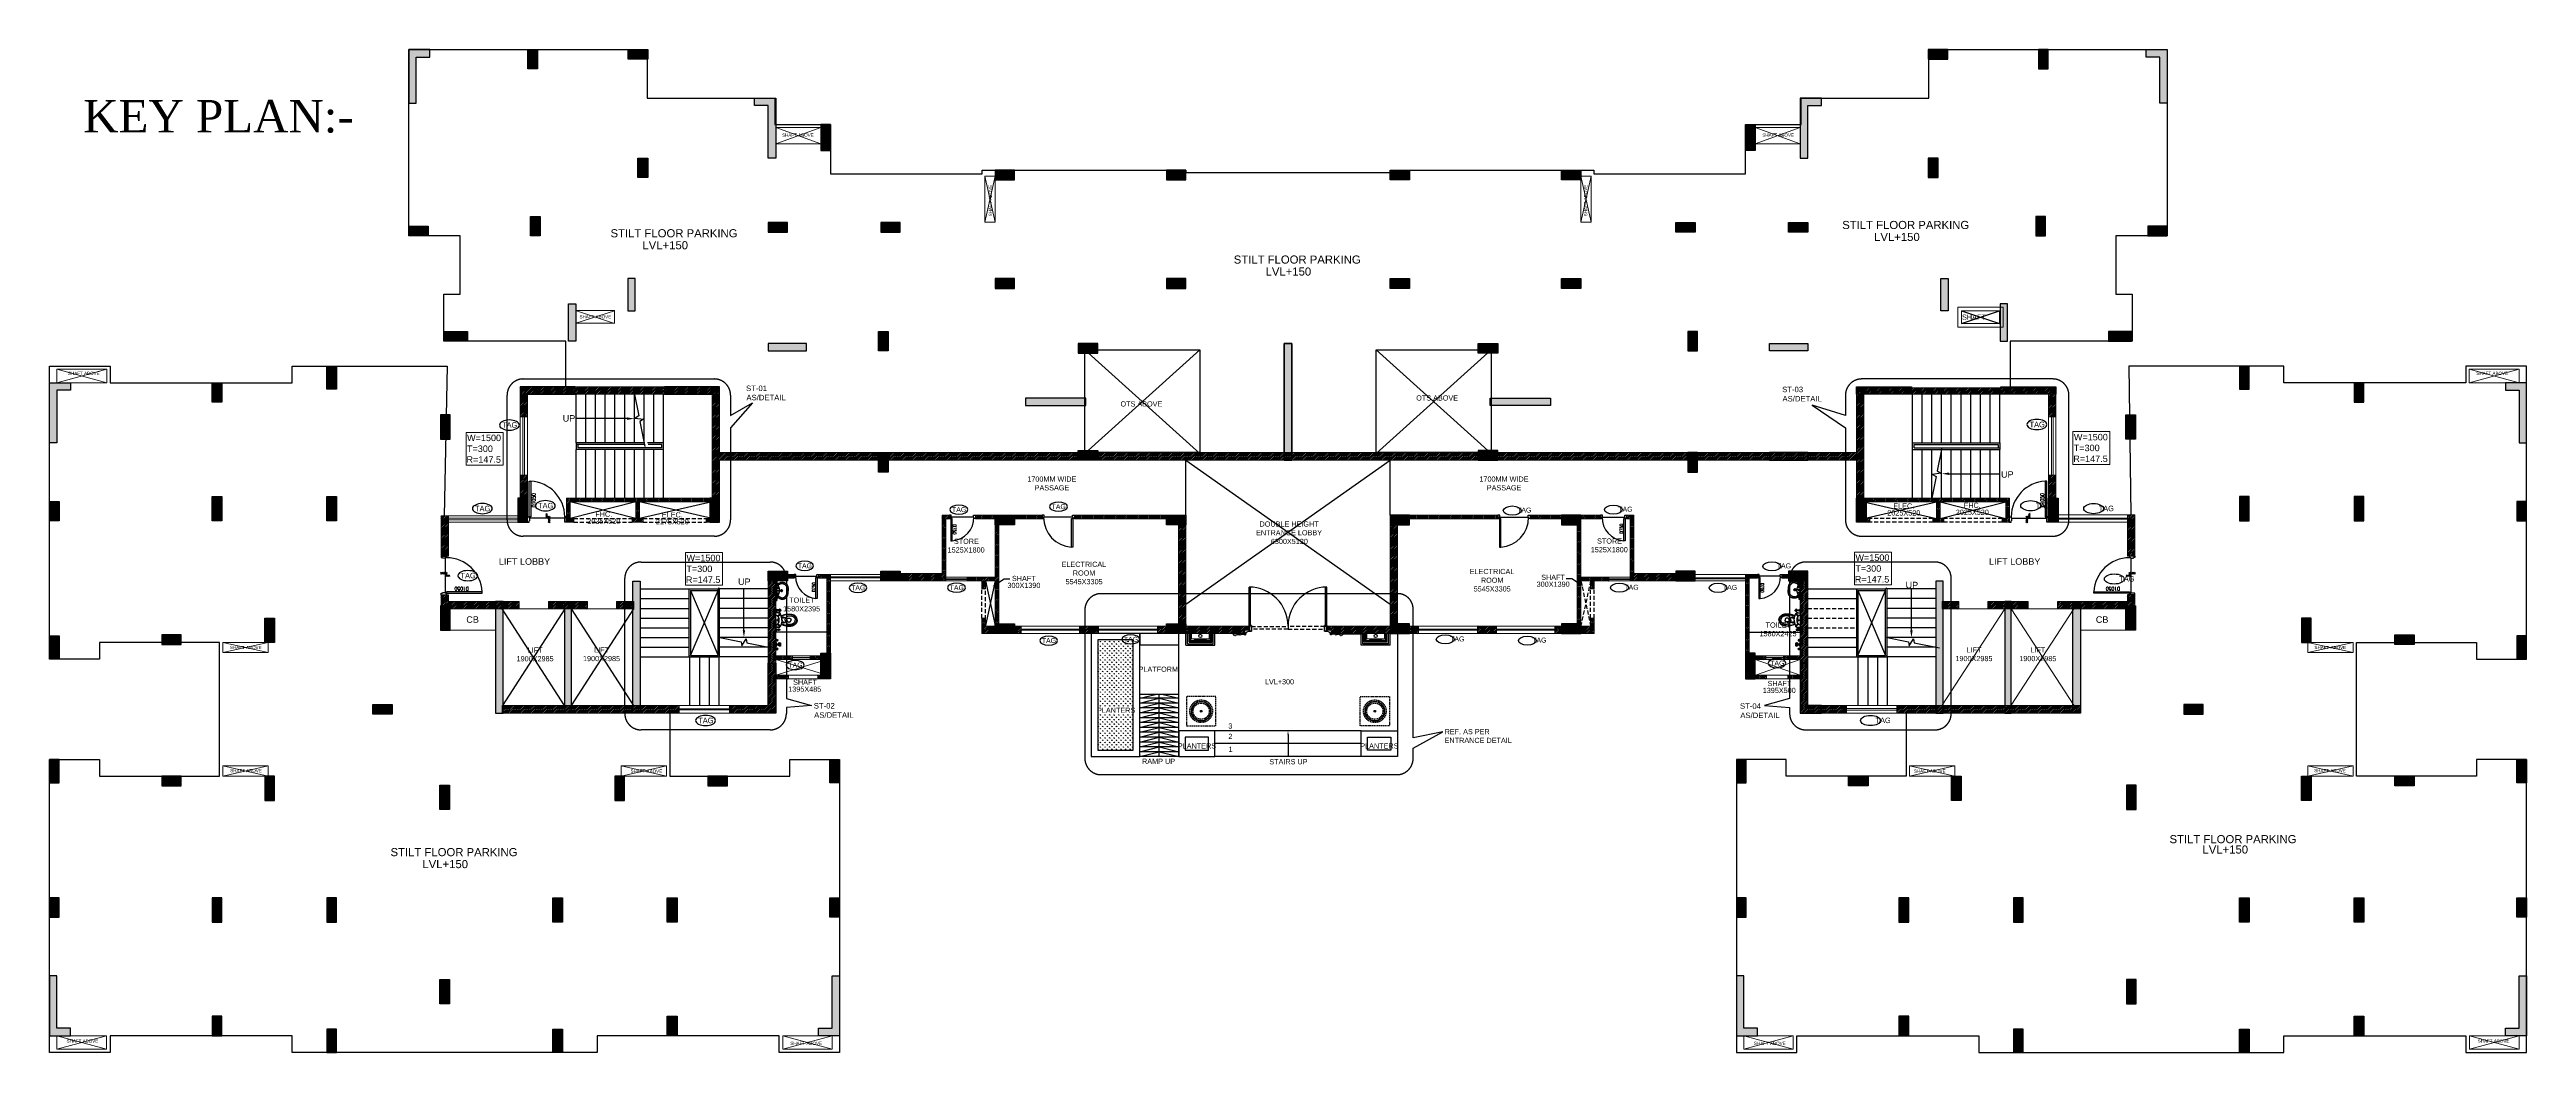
# Model space of a CAD drawing. Header units: millimetres. Extents: x 1277257 to 1543892, y 206696 to 309376.
# Drawn here: x 1277257 to 1353717, y 278426 to 309376 of the extents above; entities that cross this region are included whole.
import ezdxf
from ezdxf.enums import TextEntityAlignment as Align

# ---------------------------------------------------------------- set-up
doc = ezdxf.new("R2010")
doc.units = ezdxf.units.MM
doc.header["$LTSCALE"] = 500
doc.header["$MEASUREMENT"] = 0
doc.linetypes.add('CENTER', pattern=[2, 1.25, -0.25, 0.25, -0.25])
doc.linetypes.add('HIDDEN', pattern=[0.375, 0.25, -0.125])
doc.layers.get('Defpoints').update_dxf_attribs({"lineweight": 0})
for name, color, linetype, true_color in [('A-TAG', 7, 'Continuous', 0xef00ef), ('RAILING', 7, 'Continuous', 0xadadad), ('STAIR', 7, 'Continuous', 0x3f4f7f)]:
    doc.layers.add(name, color=color, linetype=linetype, true_color=true_color)
for name, color, linetype in [('AHC-A-FURNITURE', 2, 'Continuous'), ('ARROW', 1, 'Continuous'), ('Cornice', 252, 'Continuous'), ('CUTOUT', 8, 'HIDDEN'), ('DOOR', 8, 'Continuous'), ('Drop', 143, 'Continuous'), ('ELE-5', 8, 'Continuous'), ('Finish', 31, 'Continuous'), ('FIXTURE', 251, 'Continuous'), ('HF', 95, 'Continuous'), ('Moulding-1', 252, 'Continuous'), ('TEXT -RM MM', 181, 'Continuous'), ('TEXT-RM NAME', 6, 'Continuous'), ('TOWER AREA COLUMN.', 6, 'Continuous')]:
    doc.layers.add(name, color=color, linetype=linetype)
for name, color, linetype, lineweight in [('CILL', 8, 'Continuous', 13), ('TEXT-COMMON AREA', 7, 'Continuous', 20), ('TILE', 252, 'Continuous', 13), ('TOWER COL HATCH', 253, 'Continuous', 20), ('Wall', 2, 'Continuous', 15), ('WIN', 144, 'Continuous', 15)]:
    doc.layers.add(name, color=color, linetype=linetype, lineweight=lineweight)
doc.styles.add('ARIAL', font='arial.ttf')
doc.styles.add('simplex', font='simplex.shx')
doc.styles.get("Standard").update_dxf_attribs({"font": 'arial.ttf'})
doc.styles.add('TIMESNEWROMAN', font='times.ttf', dxfattribs={"height": 300})

# ---------------------------------------------------------------- blocks, each defined once
blk = doc.blocks.new('FH')
at = {"layer": 'FIXTURE'}
for p, q in [((70382, 31109), (70388, 31109)), ((70382, 31094), (70388, 31094)), ((70397, 31109), (70436, 31109)), ((70397, 31094), (70436, 31094)), ((70432, 31227), (70402, 31227)), ((70402, 31217), (70402, 31117)), ((70402, 31085), (70402, 31077)), ((70432, 31117), (70432, 31217)), ((70432, 31077), (70432, 31085)), ((70446, 31109), (70452, 31109)), ((70446, 31094), (70452, 31094))]:
    blk.add_line(p, q, dxfattribs=at)
blk.add_lwpolyline([(70374, 31227), (70459, 31227), (70459, 31217), (70374, 31217)], close=True, dxfattribs=at)
for centre, radius, start, end in [((70382, 31101), 7.5, 90, 270), ((70393, 31110), 4.88, 195.81513, 344.18487), ((70393, 31092), 4.88, 15.81513, 164.18487), ((70412, 31101), 18.6, 121.87767, 167.49458), ((70412, 31101), 18.6, 192.50542, 238.12233), ((70417, 31077), 15, 180, 0), ((70422, 31101), 18.6, 12.50542, 58.12233), ((70422, 31101), 18.6, 301.87767, 347.49458), ((70441, 31110), 4.88, 195.81513, 344.18487), ((70441, 31092), 4.88, 15.81513, 164.18487), ((70452, 31101), 7.5, 270, 90)]:
    blk.add_arc(centre, radius, start, end, dxfattribs=at)
blk = doc.blocks.new('STUDIO EWC (PLAN)')
at = {"layer": 'FIXTURE'}
for p, q in [((1319, 1111), (1276, 1111)), ((1319, 956), (1276, 956)), ((1296, 1111), (1359, 1111)), ((1296, 956), (1359, 956)), ((1328, 1080), (1328, 1143)), ((1328, 988), (1328, 925)), ((1363, 1052), (1364, 1054)), ((1363, 1049), (1363, 1052)), ((1363, 1046), (1363, 1049)), ((1363, 1044), (1363, 1046)), ((1363, 1042), (1363, 1044)), ((1363, 1040), (1363, 1042)), ((1363, 1038), (1363, 1040)), ((1363, 1029), (1363, 1027)), ((1363, 1027), (1363, 1025)), ((1363, 1025), (1363, 1023)), ((1363, 1023), (1363, 1021)), ((1363, 1021), (1363, 1018)), ((1363, 1018), (1363, 1016)), ((1363, 1016), (1364, 1013)), ((1364, 1060), (1365, 1064)), ((1364, 1057), (1364, 1060)), ((1364, 1054), (1364, 1057)), ((1364, 1013), (1364, 1010)), ((1364, 1010), (1364, 1007)), ((1364, 1007), (1365, 1004)), ((1365, 1064), (1365, 1067)), ((1365, 1004), (1365, 1000)), ((1368, 1051), (1369, 1054)), ((1368, 1049), (1368, 1051)), ((1368, 1046), (1368, 1049)), ((1368, 1044), (1368, 1046)), ((1368, 1042), (1368, 1044)), ((1368, 1040), (1368, 1042)), ((1368, 1038), (1368, 1040)), ((1368, 1030), (1368, 1028)), ((1368, 1028), (1368, 1026)), ((1368, 1026), (1368, 1024)), ((1368, 1024), (1368, 1021)), ((1368, 1021), (1368, 1019)), ((1368, 1019), (1368, 1016)), ((1368, 1016), (1369, 1013)), ((1369, 1060), (1370, 1063)), ((1369, 1057), (1369, 1060)), ((1369, 1054), (1369, 1057)), ((1369, 1013), (1369, 1010)), ((1369, 1010), (1369, 1007)), ((1369, 1007), (1370, 1004)), ((1370, 1067), (1370, 1070)), ((1370, 1063), (1370, 1067)), ((1370, 1004), (1370, 1001)), ((1370, 1001), (1370, 997)), ((1404, 1202), (1406, 1206)), ((1404, 865), (1406, 861)), ((1406, 1206), (1408, 1210)), ((1406, 861), (1408, 857)), ((1408, 1210), (1409, 1214)), ((1408, 857), (1409, 854)), ((1409, 1214), (1411, 1216)), ((1409, 854), (1411, 851)), ((1410, 1204), (1412, 1208)), ((1410, 863), (1412, 859)), ((1411, 1218), (1413, 1220)), ((1411, 1216), (1412, 1218)), ((1411, 851), (1412, 850)), ((1411, 850), (1413, 847)), ((1412, 1219), (1414, 1222)), ((1412, 848), (1414, 846)), ((1413, 1221), (1414, 1223)), ((1413, 846), (1414, 844)), ((1414, 1223), (1415, 1224)), ((1414, 845), (1415, 843)), ((1416, 1226), (1415, 1225)), ((1415, 1224), (1415, 1225)), ((1489, 1147), (1415, 1213)), ((1489, 920), (1415, 854)), ((1415, 843), (1415, 842)), ((1416, 842), (1415, 842)), ((1416, 1226), (1419, 1231)), ((1416, 1226), (1416, 1226)), ((1416, 842), (1416, 842)), ((1416, 842), (1419, 836)), ((1419, 1231), (1418, 1229)), ((1418, 1221), (1420, 1224)), ((1418, 847), (1420, 843)), ((1419, 836), (1418, 838)), ((1420, 1233), (1419, 1231)), ((1419, 1232), (1420, 1233)), ((1419, 1231), (1419, 1232)), ((1419, 836), (1420, 835)), ((1419, 836), (1419, 836)), ((1420, 835), (1419, 836)), ((1420, 1224), (1423, 1228)), ((1420, 843), (1423, 839)), ((1423, 1228), (1424, 1230)), ((1423, 839), (1424, 837)), ((1501, 1161), (1424, 1230)), ((1501, 906), (1424, 837)), ((1430, 1246), (1430, 1246)), ((1430, 821), (1430, 821)), ((1438, 1254), (1437, 1253)), ((1438, 814), (1437, 814)), ((1439, 1254), (1438, 1254)), ((1439, 813), (1438, 814)), ((1439, 1034), (1534, 1034)), ((1449, 1252), (1449, 1252)), ((1449, 815), (1449, 815)), ((1450, 1252), (1451, 1252)), ((1450, 815), (1451, 815)), ((1451, 1252), (1452, 1253)), ((1451, 1252), (1451, 1252)), ((1451, 815), (1452, 815)), ((1451, 815), (1451, 815)), ((1452, 1253), (1453, 1253)), ((1452, 815), (1453, 815)), ((1453, 1253), (1454, 1253)), ((1453, 815), (1454, 815)), ((1454, 1253), (1455, 1253)), ((1454, 815), (1455, 814)), ((1455, 1253), (1455, 1253)), ((1455, 1253), (1456, 1253)), ((1455, 814), (1456, 814)), ((1455, 814), (1455, 814)), ((1456, 1253), (1457, 1253)), ((1456, 814), (1457, 814)), ((1457, 1253), (1458, 1253)), ((1457, 814), (1458, 814)), ((1458, 1253), (1459, 1253)), ((1458, 1056), (1459, 1059)), ((1458, 1054), (1458, 1057)), ((1458, 1052), (1458, 1055)), ((1458, 1051), (1458, 1053)), ((1458, 1049), (1458, 1052)), ((1458, 1047), (1458, 1050)), ((1458, 1046), (1458, 1049)), ((1458, 1044), (1458, 1047)), ((1458, 1042), (1458, 1044)), ((1458, 1043), (1458, 1040)), ((1458, 1038), (1458, 1040)), ((1458, 1039), (1458, 1036)), ((1458, 1036), (1458, 1034)), ((1458, 1031), (1458, 1034)), ((1458, 1029), (1458, 1032)), ((1458, 1029), (1458, 1027)), ((1458, 1025), (1458, 1027)), ((1458, 1026), (1458, 1023)), ((1458, 1023), (1458, 1020)), ((1458, 1022), (1458, 1019)), ((1458, 1020), (1458, 1017)), ((1458, 1018), (1458, 1016)), ((1458, 1017), (1458, 1014)), ((1458, 1015), (1458, 1012)), ((1458, 1013), (1458, 1011)), ((1458, 1011), (1459, 1009)), ((1458, 814), (1459, 814)), ((1459, 1253), (1460, 1254)), ((1460, 1069), (1459, 1066)), ((1459, 1067), (1459, 1064)), ((1459, 1062), (1459, 1064)), ((1459, 1060), (1459, 1062)), ((1459, 1058), (1459, 1061)), ((1459, 1009), (1459, 1007)), ((1459, 1007), (1459, 1005)), ((1459, 1005), (1459, 1003)), ((1459, 1001), (1459, 1003)), ((1460, 998), (1459, 1001)), ((1459, 814), (1460, 814)), ((1460, 1254), (1462, 1254)), ((1460, 1071), (1460, 1069)), ((1460, 996), (1460, 999)), ((1460, 814), (1462, 814)), ((1461, 1082), (1462, 1085)), ((1461, 1079), (1461, 1083)), ((1461, 988), (1461, 985)), ((1461, 985), (1462, 982)), ((1462, 1254), (1463, 1254)), ((1462, 1088), (1462, 1085)), ((1462, 979), (1462, 982)), ((1462, 814), (1463, 814)), ((1463, 1254), (1464, 1254)), ((1463, 814), (1464, 813)), ((1464, 1259), (1466, 1259)), ((1464, 1254), (1466, 1254)), ((1464, 813), (1466, 813)), ((1464, 808), (1466, 808)), ((1468, 1259), (1466, 1259)), ((1466, 1254), (1467, 1254)), ((1467, 1105), (1466, 1102)), ((1467, 963), (1466, 966)), ((1466, 813), (1467, 813)), ((1468, 808), (1466, 808)), ((1467, 1254), (1469, 1254)), ((1468, 1108), (1467, 1105)), ((1468, 959), (1467, 963)), ((1467, 813), (1469, 813)), ((1468, 1259), (1471, 1259)), ((1469, 1112), (1468, 1108)), ((1469, 955), (1468, 959)), ((1468, 808), (1471, 808)), ((1469, 1254), (1471, 1254)), ((1471, 1116), (1469, 1112)), ((1471, 952), (1469, 955)), ((1469, 813), (1471, 813)), ((1481, 1260), (1471, 1259)), ((1471, 1254), (1472, 1254)), ((1472, 1119), (1471, 1116)), ((1472, 949), (1471, 952)), ((1471, 813), (1472, 813)), ((1481, 808), (1471, 808)), ((1472, 1254), (1475, 1255)), ((1472, 1118), (1473, 1120)), ((1472, 949), (1473, 947)), ((1472, 813), (1475, 813)), ((1473, 1120), (1474, 1123)), ((1473, 1120), (1473, 1120)), ((1473, 947), (1474, 944)), ((1473, 947), (1473, 947)), ((1475, 1125), (1474, 1122)), ((1475, 942), (1474, 945)), ((1475, 1255), (1478, 1255)), ((1475, 813), (1478, 813)), ((1478, 1255), (1482, 1255)), ((1478, 813), (1482, 812)), ((1481, 1260), (1485, 1260)), ((1481, 808), (1485, 807)), ((1482, 1255), (1485, 1255)), ((1482, 812), (1485, 812)), ((1484, 1260), (1491, 1260)), ((1484, 807), (1491, 807)), ((1485, 1255), (1491, 1255)), ((1485, 812), (1491, 812)), ((1487, 986), (1487, 1081)), ((1488, 1146), (1488, 1145)), ((1488, 921), (1488, 922)), ((1489, 1260), (1497, 1260)), ((1489, 807), (1497, 807)), ((1491, 1255), (1498, 1255)), ((1491, 812), (1498, 812)), ((1494, 1154), (1494, 1153)), ((1494, 914), (1494, 914)), ((1497, 1260), (1528, 1261)), ((1497, 807), (1528, 806)), ((1498, 1255), (1536, 1256)), ((1498, 812), (1536, 811)), ((1527, 1261), (1536, 1261)), ((1527, 806), (1536, 806)), ((1534, 1261), (1541, 1261)), ((1534, 806), (1541, 806)), ((1536, 1256), (1541, 1256)), ((1536, 811), (1541, 811)), ((1541, 1261), (1547, 1261)), ((1541, 1256), (1547, 1256)), ((1541, 811), (1547, 811)), ((1541, 806), (1547, 806)), ((1545, 1261), (1551, 1261)), ((1545, 806), (1551, 806)), ((1547, 1256), (1558, 1256)), ((1547, 811), (1558, 811)), ((1550, 1261), (1553, 1261)), ((1550, 806), (1553, 806)), ((1553, 1261), (1553, 1261)), ((1553, 806), (1553, 806)), ((1558, 811), (1558, 1256)), ((1558, 806), (1558, 1251)), ((1558, 1034), (1558, 1214)), ((1558, 1034), (1558, 854)), ((1558, 1029), (1558, 849))]:
    blk.add_line(p, q, dxfattribs=at)
for points in [[(898, 1034), (898, 1043), (899, 1051), (900, 1059), (901, 1067), (902, 1075), (904, 1082), (906, 1089), (909, 1096), (912, 1102), (915, 1109), (918, 1115), (922, 1122), (926, 1128), (930, 1134), (935, 1140), (940, 1146), (945, 1152), (951, 1157), (957, 1162), (963, 1168), (970, 1173), (977, 1177), (984, 1182), (991, 1186)], [(898, 1034), (898, 1025), (899, 1016), (900, 1008), (901, 1000), (902, 993), (904, 986), (906, 979), (909, 972), (912, 965), (915, 959), (918, 952), (922, 946), (926, 940), (930, 933), (935, 927), (940, 922), (945, 916), (951, 910), (957, 905), (963, 900), (970, 895), (977, 890), (984, 885), (991, 881)], [(917, 1034), (918, 1042), (918, 1051), (919, 1059), (921, 1067), (922, 1074), (924, 1082), (927, 1089), (930, 1096), (933, 1104), (936, 1110), (940, 1117), (944, 1124), (948, 1130), (953, 1136), (958, 1142), (964, 1148), (970, 1153), (976, 1159), (983, 1164), (990, 1169), (998, 1174), (1006, 1178), (1015, 1183), (1024, 1187), (1034, 1190), (1044, 1194), (1055, 1197), (1066, 1200), (1078, 1202), (1090, 1204), (1103, 1206), (1116, 1207), (1130, 1208), (1145, 1208), (1160, 1208), (1176, 1207), (1192, 1206), (1209, 1204), (1227, 1202), (1245, 1198), (1264, 1194), (1284, 1189), (1304, 1184), (1324, 1177), (1346, 1170), (1368, 1161), (1384, 1154)], [(917, 1034), (918, 1025), (918, 1017), (919, 1009), (921, 1001), (922, 993), (924, 985), (927, 978), (930, 971), (933, 964), (936, 957), (940, 950), (944, 944), (948, 938), (953, 931), (958, 925), (964, 920), (970, 914), (976, 909), (983, 903), (990, 898), (998, 894), (1006, 889), (1015, 885), (1024, 881), (1034, 877), (1044, 874), (1055, 870), (1066, 868), (1078, 865), (1090, 863), (1103, 862), (1116, 860), (1130, 859), (1145, 859), (1160, 859), (1176, 860), (1192, 861), (1209, 863), (1227, 866), (1245, 869), (1264, 873), (1284, 878), (1304, 884), (1324, 890), (1346, 898), (1368, 906), (1384, 913)], [(1268, 1034), (1267, 1044), (1267, 1053), (1266, 1061), (1264, 1069), (1263, 1076), (1261, 1082), (1258, 1089), (1256, 1095), (1253, 1100), (1250, 1106), (1247, 1111), (1243, 1116), (1238, 1121), (1234, 1127), (1228, 1132), (1222, 1137), (1216, 1141), (1209, 1146), (1201, 1150), (1192, 1154), (1183, 1157), (1175, 1160), (1166, 1162), (1158, 1164), (1148, 1165), (1138, 1166), (1127, 1167), (1117, 1166), (1106, 1166), (1095, 1164), (1085, 1163), (1075, 1161), (1066, 1158), (1057, 1155), (1048, 1152), (1040, 1149), (1032, 1145), (1024, 1141), (1017, 1137), (1011, 1132), (1004, 1128), (999, 1124), (993, 1119), (988, 1114), (984, 1109), (979, 1103), (976, 1098), (972, 1092), (969, 1087), (966, 1081), (964, 1075), (962, 1069), (961, 1063), (959, 1056), (958, 1049), (958, 1042), (958, 1034)], [(1268, 1034), (1267, 1024), (1267, 1015), (1266, 1006), (1264, 999), (1263, 992), (1261, 985), (1258, 979), (1256, 973), (1253, 967), (1250, 962), (1247, 956), (1243, 951), (1238, 946), (1234, 941), (1228, 936), (1222, 931), (1216, 926), (1209, 922), (1201, 917), (1192, 913), (1183, 910), (1175, 907), (1166, 905), (1158, 903), (1148, 902), (1138, 901), (1127, 901), (1117, 901), (1106, 902), (1095, 903), (1085, 905), (1075, 907), (1066, 909), (1057, 912), (1048, 915), (1040, 919), (1032, 923), (1024, 927), (1017, 931), (1011, 935), (1004, 939), (999, 944), (993, 949), (988, 954), (984, 959), (979, 964), (976, 969), (972, 975), (969, 980), (966, 986), (964, 992), (962, 998), (961, 1004), (959, 1011), (958, 1018), (958, 1026), (958, 1034)], [(1387, 1162), (1370, 1170), (1360, 1174), (1349, 1179), (1338, 1183), (1326, 1187), (1314, 1191), (1301, 1195), (1288, 1199), (1275, 1203), (1262, 1206), (1249, 1209), (1237, 1211), (1224, 1214), (1211, 1216), (1198, 1217), (1184, 1218), (1170, 1219), (1154, 1220), (1139, 1220), (1124, 1220), (1108, 1219), (1094, 1217), (1080, 1215), (1067, 1213), (1054, 1210), (1042, 1207), (1031, 1203), (1020, 1200), (1010, 1196), (1001, 1191), (991, 1186)], [(1387, 905), (1360, 893), (1349, 889), (1338, 884), (1326, 880), (1314, 876), (1301, 872), (1288, 868), (1275, 865), (1262, 862), (1249, 859), (1237, 856), (1224, 854), (1211, 852), (1198, 850), (1184, 849), (1170, 848), (1154, 847), (1139, 847), (1124, 848), (1108, 849), (1094, 850), (1080, 852), (1067, 855), (1054, 857), (1042, 860), (1031, 864), (1020, 868), (1010, 872), (1001, 876), (991, 881)], [(1152, 1094), (1148, 1094), (1145, 1094), (1141, 1094), (1138, 1093), (1135, 1093), (1132, 1092), (1128, 1091), (1125, 1090), (1122, 1089), (1120, 1088), (1117, 1087), (1114, 1085), (1112, 1084), (1109, 1082), (1107, 1081), (1105, 1079), (1103, 1077), (1101, 1075), (1099, 1073), (1097, 1071), (1095, 1069), (1094, 1067), (1093, 1064), (1091, 1062), (1090, 1060), (1089, 1057), (1088, 1054), (1087, 1051), (1087, 1048), (1086, 1045), (1085, 1042), (1085, 1038), (1085, 1034)], [(1152, 973), (1148, 973), (1145, 974), (1141, 974), (1138, 974), (1135, 975), (1132, 976), (1128, 976), (1125, 977), (1122, 978), (1120, 980), (1117, 981), (1114, 982), (1112, 984), (1109, 985), (1107, 987), (1105, 989), (1103, 990), (1101, 992), (1099, 994), (1097, 996), (1095, 999), (1094, 1001), (1093, 1003), (1091, 1005), (1090, 1008), (1089, 1010), (1088, 1013), (1087, 1016), (1087, 1019), (1086, 1022), (1085, 1026), (1085, 1030), (1085, 1034)], [(1175, 1090), (1172, 1092), (1168, 1092), (1164, 1093), (1160, 1094), (1156, 1094), (1152, 1094)], [(1175, 977), (1172, 976), (1168, 975), (1164, 974), (1160, 974), (1156, 974), (1152, 973)], [(1216, 1034), (1216, 1029), (1216, 1025), (1215, 1022), (1215, 1018), (1214, 1014), (1213, 1011), (1211, 1008), (1210, 1005), (1208, 1002), (1207, 999), (1205, 997), (1203, 994), (1200, 992), (1198, 989), (1195, 987), (1192, 985), (1189, 983), (1186, 981), (1183, 980), (1179, 978), (1175, 977)], [(1216, 1034), (1216, 1038), (1216, 1042), (1215, 1046), (1215, 1049), (1214, 1053), (1213, 1056), (1211, 1059), (1210, 1062), (1208, 1065), (1207, 1068), (1205, 1071), (1203, 1073), (1200, 1076), (1198, 1078), (1195, 1080), (1192, 1082), (1189, 1084), (1186, 1086), (1183, 1088), (1179, 1089), (1176, 1090)], [(1363, 1034), (1363, 1035), (1363, 1035), (1363, 1036), (1363, 1037), (1363, 1038)], [(1363, 1034), (1363, 1033), (1363, 1032), (1363, 1031), (1363, 1030), (1363, 1029)], [(1365, 1067), (1365, 1071), (1366, 1073), (1366, 1075), (1366, 1077), (1366, 1079), (1367, 1081), (1367, 1083), (1367, 1086), (1368, 1088), (1368, 1090), (1369, 1093), (1369, 1096), (1369, 1098), (1370, 1101), (1371, 1104), (1371, 1107), (1372, 1110), (1372, 1113), (1373, 1116), (1374, 1119), (1375, 1123), (1376, 1126), (1377, 1130), (1378, 1133), (1379, 1137), (1380, 1141), (1381, 1145), (1383, 1149), (1384, 1153), (1385, 1157), (1387, 1161), (1388, 1164), (1389, 1168), (1390, 1171), (1392, 1174), (1393, 1177), (1394, 1180), (1395, 1183), (1397, 1186), (1398, 1189), (1399, 1191), (1400, 1194), (1401, 1196), (1402, 1198), (1403, 1200), (1404, 1202)], [(1365, 1000), (1365, 996), (1366, 994), (1366, 993), (1366, 990), (1366, 988), (1367, 986), (1367, 984), (1367, 982), (1368, 979), (1368, 977), (1369, 974), (1369, 972), (1369, 969), (1370, 966), (1371, 964), (1371, 961), (1372, 958), (1372, 955), (1373, 951), (1374, 948), (1375, 945), (1376, 941), (1377, 938), (1378, 934), (1379, 930), (1380, 926), (1381, 922), (1383, 918), (1384, 914), (1385, 911), (1387, 907), (1388, 903), (1389, 900), (1390, 896), (1392, 893), (1393, 890), (1394, 887), (1395, 884), (1397, 881), (1398, 879), (1399, 876), (1400, 874), (1401, 872), (1402, 869), (1403, 867), (1404, 865)], [(1368, 1034), (1368, 1034), (1368, 1035), (1368, 1036), (1368, 1037), (1368, 1038)], [(1368, 1034), (1368, 1033), (1368, 1032), (1368, 1031), (1368, 1030), (1368, 1030)], [(1370, 1070), (1371, 1074), (1371, 1076), (1371, 1078), (1372, 1080), (1372, 1083), (1372, 1085), (1373, 1087), (1373, 1090), (1373, 1092), (1374, 1095), (1374, 1097), (1375, 1100), (1375, 1103), (1376, 1106), (1377, 1109), (1377, 1112), (1378, 1115), (1379, 1118), (1380, 1121), (1381, 1125), (1382, 1128), (1383, 1132), (1384, 1136), (1385, 1140), (1386, 1144), (1387, 1147), (1389, 1151), (1390, 1155), (1391, 1159), (1393, 1163), (1394, 1166), (1395, 1169), (1396, 1172), (1398, 1176), (1399, 1178), (1400, 1181), (1401, 1184), (1402, 1187), (1403, 1189), (1404, 1191), (1405, 1194), (1406, 1196), (1407, 1198)], [(1370, 997), (1371, 993), (1371, 991), (1371, 989), (1372, 987), (1372, 985), (1372, 982), (1373, 980), (1373, 978), (1373, 975), (1374, 973), (1374, 970), (1375, 967), (1375, 965), (1376, 962), (1377, 959), (1377, 956), (1378, 953), (1379, 949), (1380, 946), (1381, 943), (1382, 939), (1383, 935), (1384, 932), (1385, 928), (1386, 924), (1387, 920), (1389, 916), (1390, 912), (1391, 909), (1393, 905), (1394, 901), (1395, 898), (1396, 895), (1398, 892), (1399, 889), (1400, 886), (1401, 883), (1402, 881), (1403, 878), (1404, 876), (1405, 874), (1406, 871), (1407, 869)], [(1407, 1198), (1409, 1202), (1410, 1204)], [(1407, 869), (1409, 865), (1410, 863)], [(1412, 1208), (1414, 1211), (1415, 1213)], [(1412, 859), (1414, 856), (1415, 854)], [(1416, 1226), (1416, 1225), (1415, 1225)], [(1415, 1214), (1416, 1216), (1416, 1217)], [(1415, 1213), (1415, 1214), (1415, 1214)], [(1415, 854), (1415, 854), (1415, 853)], [(1415, 853), (1416, 851), (1416, 851)], [(1416, 842), (1416, 842), (1415, 842)], [(1418, 1229), (1417, 1228), (1416, 1226)], [(1416, 1226), (1416, 1226), (1416, 1226), (1416, 1226), (1416, 1226)], [(1416, 1217), (1416, 1218), (1417, 1218)], [(1416, 851), (1416, 850), (1417, 849)], [(1416, 842), (1416, 842), (1416, 842), (1416, 842), (1416, 842)], [(1418, 838), (1417, 840), (1416, 842)], [(1417, 1220), (1418, 1221), (1418, 1221)], [(1417, 1218), (1417, 1219), (1417, 1220)], [(1417, 849), (1417, 848), (1417, 848)], [(1417, 848), (1418, 847), (1418, 847)], [(1430, 1246), (1429, 1245), (1428, 1244), (1427, 1243), (1426, 1242), (1425, 1240), (1424, 1239), (1423, 1237), (1422, 1236), (1421, 1234), (1420, 1233)], [(1430, 821), (1429, 822), (1428, 823), (1427, 825), (1426, 826), (1425, 827), (1424, 829), (1423, 830), (1422, 831), (1421, 833), (1420, 835)], [(1424, 1230), (1424, 1231), (1425, 1231), (1425, 1232), (1426, 1233), (1426, 1233), (1427, 1234), (1427, 1234), (1427, 1235), (1428, 1236), (1428, 1236), (1428, 1237), (1429, 1237), (1429, 1238), (1430, 1238), (1430, 1239), (1430, 1239), (1431, 1239), (1431, 1240), (1431, 1240), (1431, 1241), (1432, 1241), (1432, 1241), (1432, 1242), (1433, 1242), (1433, 1242), (1433, 1243), (1433, 1243), (1434, 1243), (1434, 1244), (1434, 1244), (1434, 1244), (1435, 1244), (1435, 1245), (1435, 1245), (1435, 1245), (1435, 1245), (1436, 1245), (1436, 1246), (1436, 1246), (1436, 1246), (1437, 1246), (1437, 1247), (1437, 1247), (1437, 1247), (1438, 1247), (1438, 1247), (1438, 1248), (1439, 1248), (1439, 1248), (1439, 1248), (1439, 1248), (1440, 1249), (1440, 1249), (1440, 1249), (1441, 1249), (1441, 1249), (1441, 1250), (1442, 1250), (1442, 1250), (1442, 1250), (1443, 1250), (1443, 1250), (1443, 1250), (1443, 1250), (1444, 1251), (1444, 1251), (1444, 1251), (1444, 1251), (1444, 1251), (1445, 1251), (1445, 1251), (1445, 1251), (1445, 1251), (1446, 1251), (1446, 1251), (1446, 1251), (1446, 1251), (1446, 1251), (1447, 1251), (1447, 1252), (1447, 1252), (1447, 1252), (1448, 1252), (1448, 1252), (1448, 1252), (1448, 1252), (1449, 1252)], [(1424, 837), (1424, 837), (1425, 836), (1425, 835), (1426, 835), (1426, 834), (1427, 834), (1427, 833), (1427, 832), (1428, 832), (1428, 831), (1428, 831), (1429, 830), (1429, 830), (1430, 829), (1430, 829), (1430, 828), (1431, 828), (1431, 828), (1431, 827), (1431, 827), (1432, 826), (1432, 826), (1432, 826), (1433, 825), (1433, 825), (1433, 825), (1433, 824), (1434, 824), (1434, 824), (1434, 824), (1434, 823), (1435, 823), (1435, 823), (1435, 823), (1435, 822), (1435, 822), (1436, 822), (1436, 822), (1436, 822), (1436, 821), (1437, 821), (1437, 821), (1437, 821), (1437, 820), (1438, 820), (1438, 820), (1438, 820), (1439, 820), (1439, 819), (1439, 819), (1439, 819), (1440, 819), (1440, 818), (1440, 818), (1441, 818), (1441, 818), (1441, 818), (1442, 818), (1442, 817), (1442, 817), (1443, 817), (1443, 817), (1443, 817), (1443, 817), (1444, 817), (1444, 817), (1444, 817), (1444, 817), (1444, 816), (1445, 816), (1445, 816), (1445, 816), (1445, 816), (1446, 816), (1446, 816), (1446, 816), (1446, 816), (1446, 816), (1447, 816), (1447, 816), (1447, 816), (1447, 816), (1448, 816), (1448, 816), (1448, 816), (1448, 816), (1449, 815)], [(1437, 1253), (1436, 1253), (1435, 1252), (1434, 1251), (1433, 1250), (1432, 1249), (1431, 1248), (1430, 1247), (1430, 1246)], [(1437, 814), (1436, 815), (1435, 815), (1434, 816), (1433, 817), (1432, 818), (1431, 819), (1430, 820), (1430, 821)], [(1436, 1253), (1436, 1253), (1437, 1253)], [(1436, 815), (1436, 814), (1437, 814)], [(1440, 1255), (1440, 1255), (1439, 1254)], [(1440, 812), (1440, 813), (1439, 813)], [(1448, 1257), (1447, 1257), (1446, 1257), (1444, 1256), (1443, 1256), (1442, 1256), (1441, 1255), (1440, 1255)], [(1448, 810), (1447, 811), (1446, 811), (1444, 811), (1443, 812), (1442, 812), (1441, 812), (1440, 812)], [(1464, 1259), (1462, 1259), (1460, 1259), (1458, 1258), (1456, 1258), (1454, 1258), (1453, 1258), (1451, 1258), (1450, 1257), (1448, 1257), (1448, 1257)], [(1464, 808), (1462, 809), (1460, 809), (1458, 809), (1456, 809), (1454, 809), (1453, 810), (1451, 810), (1450, 810), (1448, 810), (1448, 810)], [(1449, 1252), (1450, 1252), (1450, 1252)], [(1449, 815), (1450, 815), (1450, 815)], [(1460, 1073), (1460, 1075), (1461, 1078), (1461, 1080)], [(1461, 1079), (1460, 1076), (1460, 1074), (1460, 1071)], [(1461, 988), (1460, 991), (1460, 993), (1460, 997)], [(1460, 994), (1460, 992), (1461, 990), (1461, 987)], [(1464, 1095), (1464, 1094), (1463, 1091), (1462, 1088)], [(1464, 973), (1464, 973), (1463, 976), (1462, 980)], [(1463, 1090), (1463, 1093), (1464, 1095), (1465, 1098), (1465, 1099)], [(1463, 977), (1463, 975), (1464, 972), (1465, 970), (1465, 969)], [(1465, 1099), (1465, 1100), (1466, 1102)], [(1465, 969), (1465, 967), (1466, 965)], [(1467, 1105), (1467, 1107), (1468, 1109)], [(1467, 963), (1467, 960), (1468, 958)], [(1469, 1112), (1470, 1114), (1471, 1116)], [(1469, 956), (1470, 954), (1471, 951)], [(1486, 1143), (1484, 1141), (1483, 1139), (1481, 1136), (1480, 1134), (1478, 1131), (1477, 1128), (1475, 1125)], [(1486, 924), (1484, 926), (1483, 929), (1481, 931), (1480, 934), (1478, 936), (1477, 939), (1475, 942)], [(1476, 1128), (1478, 1130), (1479, 1133), (1480, 1135), (1482, 1138), (1484, 1140), (1486, 1143), (1488, 1146), (1490, 1149), (1493, 1152), (1495, 1155), (1498, 1158), (1501, 1161)], [(1476, 940), (1478, 937), (1479, 935), (1480, 932), (1482, 930), (1484, 927), (1486, 924), (1488, 921), (1490, 919), (1493, 916), (1495, 913), (1498, 910), (1501, 907)], [(1494, 1153), (1493, 1153), (1493, 1152), (1493, 1152)], [(1494, 914), (1493, 915), (1493, 915), (1493, 916)], [(1496, 1156), (1496, 1155), (1495, 1155), (1495, 1154), (1494, 1154)], [(1496, 911), (1496, 912), (1495, 913), (1495, 913), (1494, 914)], [(1513, 1170), (1512, 1170), (1510, 1169), (1509, 1168), (1508, 1166), (1506, 1165), (1505, 1164), (1504, 1163), (1502, 1162), (1501, 1161)], [(1513, 897), (1512, 898), (1510, 899), (1509, 900), (1508, 901), (1506, 902), (1505, 903), (1504, 904), (1502, 905), (1501, 907)], [(1518, 1173), (1517, 1173), (1517, 1173), (1516, 1172), (1516, 1172), (1515, 1172), (1515, 1172), (1514, 1171), (1514, 1171), (1513, 1170)], [(1518, 894), (1517, 894), (1517, 895), (1516, 895), (1516, 895), (1515, 896), (1515, 896), (1514, 896), (1514, 897), (1513, 897)], [(1558, 1186), (1549, 1185), (1546, 1185), (1543, 1184), (1540, 1183), (1537, 1182), (1534, 1181), (1531, 1180), (1528, 1179), (1526, 1178), (1523, 1177), (1520, 1175), (1518, 1173)], [(1558, 881), (1549, 882), (1546, 883), (1543, 883), (1540, 884), (1537, 885), (1534, 886), (1531, 887), (1528, 888), (1526, 889), (1523, 891), (1520, 892), (1518, 894)]]:
    blk.add_lwpolyline(points, dxfattribs=at)
for centre, radius in [((1328, 1111), 8), ((1328, 956), 8), ((1487, 1034), 20.5)]:
    blk.add_circle(centre, radius, dxfattribs=at)
for centre, start, end in [((1553, 1256), 0, 89.90704), ((1553, 811), 270.09305, 0.00009)]:
    blk.add_arc(centre, 5, start, end, dxfattribs=at)
blk = doc.blocks.new('A$C26E901EB')
at = {"layer": 'Drop'}
h = blk.add_hatch(dxfattribs=at)
h.set_pattern_fill('ANSI31', color=256, scale=8, angle=720, style=0)
h.set_pattern_definition([(315, (5609.332, 22815.355), (17.960512, 17.960512), [])])
h.paths.add_polyline_path([(84, 209), (84, 259), (133, 259), (133, 144), (63, 144), (0, 144), (0, 209)])
h.paths.add_polyline_path([(63, 144), (63, 0), (0, 0), (0, 144)])
h.paths.add_polyline_path([(133, 293), (133, 259), (84, 259), (84, 293)])
at = {"layer": 'Drop', "const_width": 10, "elevation": 0}
blk.add_lwpolyline([(133, 298), (133, 144), (63, 144), (63, 0)], dxfattribs=at)

msp = doc.modelspace()

# ---------------------------------------------------------------- hatches: boundary and pattern name
at = {"layer": 'FIXTURE', "ltscale": 0.1}
h = msp.add_hatch(dxfattribs=at)
h.set_pattern_fill('WOOD8', color=250, scale=100, angle=225, style=0, pattern_type=2)
h.set_pattern_definition([(34.6952, (973022.56, 630158.806), (494.97445242, 353.55382089), [11.1803, -1106.8536]), (45, (973031.75, 630165.17), (-2e-14, 141.421356), [11, -89]), (63.4349, (973039.53, 630172.948), (70.7108218, 212.1319522), [9.4868, -306.7409]), (217.875, (973043.773, 630181.433), (565.68533032, 424.26421706), [8.0623, -798.1635]), (219.8056, (973037.409, 630176.483), (777.81716902, 636.39648811), [11.0454, -1093.4907]), (239.0362, (973028.924, 630169.412), (-141.4215322, -282.8426137), [12.3693, -399.9412]), (54.4623, (973028.217, 630164.463), (282.84289876, 424.26399184), [6.0828, -602.1935]), (38.6598, (973031.752, 630169.412), (-636.39617248, -494.97459294), [9.0554, -896.4831]), (230.7106, (973038.824, 630175.069), (-565.68529122, -707.10683338), [10.0499, -994.9377]), (213.6901, (973032.46, 630167.29), (353.55327635, 212.132255), [5.099, -504.8029]), (39.8056, (973016.903, 630151.735), (-777.81716902, -636.39648811), [11.0454, -1093.4907]), (33.6901, (973025.389, 630158.806), (-353.55327635, -212.132255), [10.198, -499.7039]), (45, (973033.87, 630164.46), (-2e-14, 141.421356), [12, -88]), (65.556, (973042.359, 630172.948), (212.13244788, 494.97459416), [8.544, -845.8564]), (48.8141, (973045.8946, 630180.726), (919.23833595, 1060.66055824), [15.0333, -1488.2963]), (39.8056, (973055.794, 630192.04), (-777.81716902, -636.39648811), [11.0454, -1093.4907]), (45, (973064.28, 630199.11), (-2e-14, 141.421356), [11, -89]), (50.1944, (973001.347, 630136.178), (636.39648811, 777.81716902), [11.0454, -1093.4907]), (39.8056, (973008.418, 630144.6635), (-777.81716902, -636.39648811), [11.0454, -1093.4907]), (45, (972999.93, 630137.59), (-2e-14, 141.421356), [6, -94]), (50.1944, (973004.175, 630141.835), (636.39648811, 777.81716902), [11.0454, -1093.4907]), (45, (973011.25, 630150.32), (-2e-14, 141.421356), [10, -90]), (55.3048, (973018.3175, 630157.3915), (-353.55382089, -494.97445242), [11.1803, -1106.8536]), (50.1944, (973024.681, 630166.584), (636.39648811, 777.81716902), [11.0454, -1093.4907]), (39.8056, (973031.7525, 630175.069), (-777.81716902, -636.39648811), [11.0454, -1093.4907]), (39.8056, (973040.238, 630182.14), (-777.81716902, -636.39648811), [11.0454, -1093.4907]), (36.8699, (973048.723, 630189.211), (-494.97468547, -353.55342034), [14.1421, -692.9646]), (45, (973060.04, 630197.7), (-2e-14, 141.421356), [15, -85]), (32.4712, (973099.635, 630152.442), (424.2640633, 282.8427632), [9.2195, -912.7349]), (39.2894, (973107.413, 630157.391), (-707.10683338, -565.68529122), [10.0499, -994.9377]), (53.1301, (973099.635, 630152.442), (353.55342034, 494.97468547), [7.0711, -700.0357]), (54.4623, (973103.877, 630158.099), (282.84289876, 424.26399184), [12.1655, -596.1107]), (45, (973040.24, 630097.29), (-2e-14, 141.421356), [12, -88]), (35.5377, (973048.723, 630105.773), (-424.26399184, -282.84289876), [6.0828, -602.1935]), (246.8014, (973053.673, 630109.308), (141.4213819, 282.84272545), [5.3852, -533.1313]), (237.9946, (973051.5515, 630104.3584), (494.97497241, 777.8173423), [13.3417, -1320.8247]), (37.875, (973107.413, 630160.22), (-565.68533032, -424.26421706), [8.0623, -798.1635]), (52.125, (973107.413, 630160.22), (424.26421706, 565.68533032), [8.0623, -798.1635]), (45, (973041.65, 630095.87), (-2e-14, 141.421356), [8, -92]), (239.0362, (973047.31, 630101.53), (-141.4215322, -282.8426137), [8.2462, -404.0644]), (41.6335, (973055.087, 630113.551), (-1202.0822553, -1060.65934861), [17.0294, -1685.9093]), (42.7094, (973067.815, 630124.8645), (-1767.7666618, -1626.345906163), [25.02, -2476.9792]), (48.1798, (973086.1997, 630141.835), (1131.37151885, 1272.79160828), [18.0278, -1784.7479]), (54.4623, (973098.22, 630155.27), (282.84289876, 424.26399184), [18.2483, -590.028]), (55.3048, (973046.602, 630090.923), (-353.55382089, -494.97445242), [11.1803, -1106.8536]), (60.9454, (973052.966, 630100.116), (-212.13205114, -353.55339172), [14.5602, -713.4508]), (45, (973060.04, 630112.84), (-2e-14, 141.421356), [13, -87]), (36.8699, (973069.229, 630122.036), (-494.97468547, -353.55342034), [14.1421, -692.9646]), (48.5763, (973080.543, 630130.5214), (989.95019631, 1131.37023978), [16.0312, -1587.0907]), (36.2538, (973091.1495, 630142.542), (565.6856748, 424.26372501), [13.1529, -1302.1417]), (30.9638, (973101.756, 630150.32), (-282.8426137, -141.4215322), [12.3693, -399.9412]), (45, (973112.36, 630156.68), (-2e-14, 141.421356), [7, -93]), (219.8056, (973055.087, 630113.551), (777.81716902, 636.39648811), [22.0907, -1082.4454]), (40.2364, (973035.288, 630102.237), (-848.52760561, -707.10744683), [24.0832, -1180.0763]), (45, (973053.67, 630117.79), (-2e-14, 141.421356), [23, -77]), (49.0856, (973069.936, 630134.057), (848.52842144, 989.94923071), [28.0713, -1375.4955]), (45, (973088.32, 630155.27), (-2e-14, 141.421356), [25, -75]), (52.125, (973050.137, 630087.388), (424.26421706, 565.68533032), [24.1868, -782.039]), (51.3402, (973064.987, 630106.48), (494.97459294, 636.39617248), [18.1108, -887.4277]), (42.5104, (973076.3002, 630120.622), (-1626.346823204, -1484.922940436), [23.0217, -2279.1512]), (38.4802, (973093.2708, 630136.1783), (-2050.609617083, -1626.345615512), [35.2278, -3487.5552]), (48.0128, (973004.1753, 630133.35), (1202.081238585, 1343.50317534), [19.0263, -1883.6035]), (36.8699, (973016.903, 630147.492), (-494.97468547, -353.55342034), [21.2132, -685.8936]), (42.6141, (973033.874, 630160.22), (-1697.055093586, -1555.63617396), [24.0208, -2378.0616]), (55.6197, (973051.5515, 630176.4833), (-636.395418695, -919.239274295), [16.2788, -1611.6032]), (45, (973060.74, 630189.92), (-2e-14, 141.421356), [20, -80]), (41.8202, (972995.69, 630141.835), (-1272.79160828, -1131.37151885), [18.0278, -1784.7479]), (51.009, (973009.125, 630153.856), (-636.396133716, -777.81739343), [19.105, -1891.3923]), (51.7098, (973021.146, 630168.705), (-565.68592816, -707.10641908), [17.1172, -1694.607]), (39.2894, (973031.752, 630182.14), (-707.10683338, -565.68529122), [20.0998, -984.8878]), (32.9052, (973047.309, 630194.868), (-777.81783655, -494.97417182), [14.3178, -1417.4643]), (54.4623, (973059.33, 630202.646), (282.84289876, 424.26399184), [12.1655, -596.1107]), (48.8141, (973009.125, 630128.4), (919.23833595, 1060.66055824), [15.0333, -1488.2963]), (32.1957, (973019.0246, 630139.714), (-1131.371220038, -707.10610655), [22.561, -2233.5418]), (45, (973038.12, 630151.73), (-2e-14, 141.421356), [25, -75]), (50.4403, (973055.794, 630169.4123), (-707.107271987, -848.527690776), [21.095, -2088.4073]), (51.7098, (973069.229, 630185.676), (-565.68592816, -707.10641908), [17.1172, -1694.607]), (45, (972990.74, 630146.78), (-2e-14, 141.421356), [17, -83]), (53.1301, (973002.761, 630158.806), (353.55342034, 494.97468547), [28.2843, -678.8225]), (42.6141, (973019.7317, 630181.433), (-1697.055093586, -1555.63617396), [24.0208, -2378.0616]), (39.4725, (973037.4093, 630197.6965), (1626.344684495, 1343.504039648), [31.1448, -3083.3375]), (51.8428, (973055.087, 630082.438), (-1060.659561374, -1343.503404926), [25.1794, -2492.7563]), (45, (973070.64, 630102.24), (-2e-14, 141.421356), [28, -72]), (41.3478, (973090.4424, 630122.0361), (-2333.451546411, -2050.610630195), [47.0956, -4662.4691]), (45, (973030.34, 630107.19), (-2e-14, 141.421356), [24, -76]), (49.7636, (973047.309, 630124.1574), (707.10744683, 848.52760561), [24.0832, -1180.0763]), (43.1524, (973062.8652, 630142.5422), (-2192.030654271, -2050.610098511), [31.0161, -3070.5964]), (42.2737, (973085.4926, 630163.7554), (-1484.92397976, -1343.5031867), [21.0238, -2081.3558]), (39.8056, (973019.025, 630118.501), (-777.81716902, -636.39648811), [22.0907, -1082.4454]), (45, (973036, 630132.64), (-2e-14, 141.421356), [32, -68]), (46.9092, (973058.6226, 630155.27), (1979.897204742, 2121.321989185), [30.0167, -2971.6495]), (48.5763, (973079.1286, 630177.1904), (989.95019631, 1131.37023978), [16.0312, -1587.0907])])
h.paths.add_polyline_path([(1299674.1, 292976.4), (1299674.1, 292951.4), (1299694.1, 292951.4), (1299694.1, 292926.4), (1299711.8, 292926.4), (1299711.8, 292976.4)])
for points in [[(1299679.8, 292401.4), (1299688.7, 292401.4), (1299688.7, 292951.4), (1299679.8, 292951.4)], [(1331296.4, 292430.6), (1331287.5, 292430.6), (1331287.5, 292980.6), (1331296.4, 292980.6)]]:
    msp.add_hatch(color=248, dxfattribs=at).paths.add_polyline_path(points)
h = msp.add_hatch(dxfattribs=at)
h.set_pattern_fill('WOOD8', color=250, scale=100, angle=225, style=0, pattern_type=2)
h.set_pattern_definition([(34.6952, (1235184.5336, 262303.505), (494.9744524, 353.5538209), [11.1803, -1106.8536]), (45, (1235193.73, 262309.87), (-2e-14, 141.42136), [11, -89]), (63.4349, (1235201.504, 262317.647), (70.710822, 212.131952), [9.4868, -306.7409]), (217.875, (1235205.747, 262326.133), (565.6853303, 424.264217), [8.0623, -798.1635]), (219.8056, (1235199.383, 262321.183), (777.817169, 636.3964881), [11.0454, -1093.4907]), (239.0362, (1235190.898, 262314.112), (-141.421532, -282.842614), [12.3693, -399.9412]), (54.4623, (1235190.19, 262309.162), (282.8428988, 424.2639918), [6.0828, -602.1935]), (38.6598, (1235193.726, 262314.112), (-636.3961725, -494.9745929), [9.0554, -896.4831]), (230.7106, (1235200.797, 262319.769), (-565.6852912, -707.1068334), [10.0499, -994.9377]), (213.6901, (1235194.433, 262311.99), (353.5532764, 212.132255), [5.099, -504.8029]), (39.8056, (1235178.877, 262296.434), (-777.817169, -636.3964881), [11.0454, -1093.4907]), (33.6901, (1235187.362, 262303.505), (-353.5532764, -212.132255), [10.198, -499.7039]), (45, (1235195.85, 262309.16), (-2e-14, 141.42136), [12, -88]), (65.556, (1235204.333, 262317.647), (212.1324479, 494.9745942), [8.544, -845.8564]), (48.8141, (1235207.868, 262325.426), (919.23833595, 1060.66055824), [15.0333, -1488.2963]), (39.8056, (1235217.768, 262336.739), (-777.817169, -636.3964881), [11.0454, -1093.4907]), (45, (1235226.25, 262343.81), (-2e-14, 141.42136), [11, -89]), (50.1944, (1235163.32, 262280.878), (636.3964881, 777.817169), [11.0454, -1093.4907]), (39.8056, (1235170.391, 262289.363), (-777.817169, -636.3964881), [11.0454, -1093.4907]), (45, (1235161.91, 262282.29), (-2e-14, 141.42136), [6, -94]), (50.1944, (1235166.149, 262286.535), (636.3964881, 777.817169), [11.0454, -1093.4907]), (45, (1235173.22, 262295.02), (-2e-14, 141.42136), [10, -90]), (55.3048, (1235180.291, 262302.091), (-353.5538209, -494.9744524), [11.1803, -1106.8536]), (50.1944, (1235186.655, 262311.2835), (636.3964881, 777.817169), [11.0454, -1093.4907]), (39.8056, (1235193.726, 262319.769), (-777.817169, -636.3964881), [11.0454, -1093.4907]), (39.8056, (1235202.211, 262326.84), (-777.817169, -636.3964881), [11.0454, -1093.4907]), (36.8699, (1235210.697, 262333.911), (-494.9746855, -353.5534203), [14.1421, -692.9646]), (45, (1235222.01, 262342.4), (-2e-14, 141.42136), [15, -85]), (32.4712, (1235261.608, 262297.141), (424.2640633, 282.8427632), [9.2195, -912.7349]), (39.2894, (1235269.386, 262302.091), (-707.1068334, -565.6852912), [10.0499, -994.9377]), (53.1301, (1235261.608, 262297.141), (353.5534203, 494.9746855), [7.0711, -700.0357]), (54.4623, (1235265.851, 262302.798), (282.8428988, 424.2639918), [12.1655, -596.1107]), (45, (1235202.21, 262241.99), (-2e-14, 141.42136), [12, -88]), (35.5377, (1235210.697, 262250.472), (-424.2639918, -282.8428988), [6.0828, -602.1935]), (246.8014, (1235215.646, 262254.008), (141.421382, 282.8427255), [5.3852, -533.1313]), (237.9946, (1235213.525, 262249.058), (494.9749724, 777.8173423), [13.3417, -1320.8247]), (37.875, (1235269.386, 262304.92), (-565.6853303, -424.264217), [8.0623, -798.1635]), (52.125, (1235269.386, 262304.92), (424.264217, 565.6853303), [8.0623, -798.1635]), (45, (1235203.63, 262240.57), (-2e-14, 141.42136), [8, -92]), (239.0362, (1235209.282, 262246.23), (-141.421532, -282.842614), [8.2462, -404.0644]), (41.6335, (1235217.0605, 262258.2505), (-1202.0822553, -1060.6593486), [17.0294, -1685.9093]), (42.7094, (1235229.7884, 262269.5642), (-1767.7666618, -1626.34590616), [25.02, -2476.9792]), (48.1798, (1235248.173, 262286.535), (1131.37151885, 1272.79160828), [18.0278, -1784.7479]), (54.4623, (1235260.194, 262299.97), (282.8428988, 424.2639918), [18.2483, -590.028]), (55.3048, (1235208.575, 262235.623), (-353.5538209, -494.9744524), [11.1803, -1106.8536]), (60.9454, (1235214.939, 262244.815), (-212.1320511, -353.5533917), [14.5602, -713.4508]), (45, (1235222.01, 262257.54), (-2e-14, 141.42136), [13, -87]), (36.8699, (1235231.203, 262266.736), (-494.9746855, -353.5534203), [14.1421, -692.9646]), (48.5763, (1235242.516, 262275.221), (989.9501963, 1131.3702398), [16.0312, -1587.0907]), (36.2538, (1235253.123, 262287.242), (565.6856748, 424.263725), [13.1529, -1302.1417]), (30.9638, (1235263.73, 262295.02), (-282.842614, -141.421532), [12.3693, -399.9412]), (45, (1235274.34, 262301.38), (-2e-14, 141.42136), [7, -93]), (219.8056, (1235217.0605, 262258.2505), (777.817169, 636.3964881), [22.0907, -1082.4454]), (40.2364, (1235197.2615, 262246.937), (-848.5276056, -707.1074468), [24.0832, -1180.0763]), (45, (1235215.65, 262262.49), (-2e-14, 141.42136), [23, -77]), (49.0856, (1235231.91, 262278.7566), (848.52842144, 989.9492307), [28.0713, -1375.4955]), (45, (1235250.29, 262299.97), (-2e-14, 141.42136), [25, -75]), (52.125, (1235212.111, 262232.088), (424.264217, 565.6853303), [24.1868, -782.039]), (51.3402, (1235226.96, 262251.18), (494.9745929, 636.3961725), [18.1108, -887.4277]), (42.5104, (1235238.2737, 262265.3216), (-1626.3468232, -1484.92294044), [23.0217, -2279.1512]), (38.4802, (1235255.2442, 262280.878), (-2050.60961708, -1626.34561551), [35.2278, -3487.5552]), (48.0128, (1235166.149, 262278.0495), (1202.08123859, 1343.50317534), [19.0263, -1883.6035]), (36.8699, (1235178.877, 262292.192), (-494.9746855, -353.5534203), [21.2132, -685.8936]), (42.6141, (1235195.8473, 262304.9196), (-1697.05509359, -1555.63617396), [24.0208, -2378.0616]), (55.6197, (1235213.525, 262321.183), (-636.3954187, -919.2392743), [16.2788, -1611.6032]), (45, (1235222.72, 262334.62), (-2e-14, 141.42136), [20, -80]), (41.8202, (1235157.6635, 262286.535), (-1272.79160828, -1131.37151885), [18.0278, -1784.7479]), (51.009, (1235171.0985, 262298.5556), (-636.39613372, -777.81739343), [19.105, -1891.3923]), (51.7098, (1235183.1193, 262313.405), (-565.68592816, -707.10641908), [17.1172, -1694.607]), (39.2894, (1235193.726, 262326.84), (-707.1068334, -565.6852912), [20.0998, -984.8878]), (32.9052, (1235209.282, 262339.568), (-777.81783655, -494.9741718), [14.3178, -1417.4643]), (54.4623, (1235221.303, 262347.346), (282.8428988, 424.2639918), [12.1655, -596.1107]), (48.8141, (1235171.0985, 262273.1), (919.23833595, 1060.66055824), [15.0333, -1488.2963]), (32.1957, (1235180.998, 262284.4135), (-1131.37122004, -707.10610655), [22.561, -2233.5418]), (45, (1235200.09, 262296.43), (-2e-14, 141.42136), [25, -75]), (50.4403, (1235217.7676, 262314.112), (-707.10727199, -848.52769078), [21.095, -2088.4073]), (51.7098, (1235231.2026, 262330.3754), (-565.68592816, -707.10641908), [17.1172, -1694.607]), (45, (1235152.71, 262291.48), (-2e-14, 141.42136), [17, -83]), (53.1301, (1235164.735, 262303.505), (353.5534203, 494.9746855), [28.2843, -678.8225]), (42.6141, (1235181.705, 262326.1328), (-1697.05509359, -1555.63617396), [24.0208, -2378.0616]), (39.4725, (1235199.3828, 262342.3962), (1626.3446845, 1343.50403965), [31.1448, -3083.3375]), (51.8428, (1235217.0605, 262227.138), (-1060.65956137, -1343.50340493), [25.1794, -2492.7563]), (45, (1235232.62, 262246.94), (-2e-14, 141.42136), [28, -72]), (41.3478, (1235252.4158, 262266.7358), (-2333.45154641, -2050.610630195), [47.0956, -4662.4691]), (45, (1235192.31, 262251.89), (-2e-14, 141.42136), [24, -76]), (49.7636, (1235209.282, 262268.857), (707.1074468, 848.5276056), [24.0832, -1180.0763]), (43.1524, (1235224.8386, 262287.242), (-2192.03065427, -2050.61009851), [31.0161, -3070.5964]), (42.2737, (1235247.466, 262308.455), (-1484.92397976, -1343.5031867), [21.0238, -2081.3558]), (39.8056, (1235180.998, 262263.2), (-777.817169, -636.3964881), [22.0907, -1082.4454]), (45, (1235197.97, 262277.34), (-2e-14, 141.42136), [32, -68]), (46.9092, (1235220.596, 262299.9698), (1979.89720474, 2121.32198918), [30.0167, -2971.6495]), (48.5763, (1235241.102, 262321.89), (989.9501963, 1131.3702398), [16.0312, -1587.0907])])
h.paths.add_polyline_path([(1331302.1, 293005.6), (1331302.1, 292980.6), (1331282.1, 292980.6), (1331282.1, 292955.6), (1331264.4, 292955.6), (1331264.4, 293005.6)])
h = msp.add_hatch(dxfattribs=at)
h.set_pattern_fill('WOOD8', color=250, scale=100, angle=225, style=0, pattern_type=2)
h.set_pattern_definition([(325.3048, (973022.56, 690962.7205), (494.97445242, -353.55382089), [11.1803, -1106.8536]), (315, (973031.75, 690956.36), (5e-14, -141.421356), [11, -89]), (296.5651, (973039.53, 690948.578), (70.7108218, -212.1319522), [9.4868, -306.7409]), (142.125, (973043.773, 690940.093), (565.68533032, -424.26421706), [8.0623, -798.1635]), (140.1944, (973037.409, 690945.043), (777.81716902, -636.39648811), [11.0454, -1093.4907]), (120.9638, (973028.924, 690952.114), (-141.4215322, 282.8426137), [12.3693, -399.9412]), (305.5377, (973028.217, 690957.064), (282.84289876, -424.26399184), [6.0828, -602.1935]), (321.3402, (973031.752, 690952.114), (-636.39617248, 494.97459294), [9.0554, -896.4831]), (129.2894, (973038.824, 690946.457), (-565.68529122, 707.10683338), [10.0499, -994.9377]), (146.3099, (973032.46, 690954.235), (353.55327635, -212.132255), [5.099, -504.8029]), (320.1944, (973016.903, 690969.7915), (-777.81716902, 636.39648811), [11.0454, -1093.4907]), (326.3099, (973025.389, 690962.72), (-353.55327635, 212.132255), [10.198, -499.7039]), (315, (973033.87, 690957.06), (5e-14, -141.421356), [12, -88]), (294.444, (973042.359, 690948.578), (212.13244788, -494.97459416), [8.544, -845.8564]), (311.1859, (973045.8946, 690940.8), (919.238335945, -1060.66055824), [15.0333, -1488.2963]), (320.1944, (973055.794, 690929.486), (-777.81716902, 636.39648811), [11.0454, -1093.4907]), (315, (973064.28, 690922.42), (5e-14, -141.421356), [11, -89]), (309.8056, (973001.347, 690985.348), (636.39648811, -777.81716902), [11.0454, -1093.4907]), (320.1944, (973008.418, 690976.863), (-777.81716902, 636.39648811), [11.0454, -1093.4907]), (315, (972999.93, 690983.93), (5e-14, -141.421356), [6, -94]), (309.8056, (973004.175, 690979.691), (636.39648811, -777.81716902), [11.0454, -1093.4907]), (315, (973011.25, 690971.21), (5e-14, -141.421356), [10, -90]), (304.6952, (973018.3175, 690964.135), (-353.55382089, 494.97445242), [11.1803, -1106.8536]), (309.8056, (973024.681, 690954.942), (636.39648811, -777.81716902), [11.0454, -1093.4907]), (320.1944, (973031.7525, 690946.457), (-777.81716902, 636.39648811), [11.0454, -1093.4907]), (320.1944, (973040.238, 690939.386), (-777.81716902, 636.39648811), [11.0454, -1093.4907]), (323.1301, (973048.723, 690932.315), (-494.97468547, 353.55342034), [14.1421, -692.9646]), (315, (973060.04, 690923.83), (5e-14, -141.421356), [15, -85]), (327.5288, (973099.635, 690969.084), (424.2640633, -282.8427632), [9.2195, -912.7349]), (320.7106, (973107.413, 690964.135), (-707.10683338, 565.68529122), [10.0499, -994.9377]), (306.8699, (973099.635, 690969.084), (353.55342034, -494.97468547), [7.0711, -700.0357]), (305.5377, (973103.877, 690963.428), (282.84289876, -424.26399184), [12.1655, -596.1107]), (315, (973040.24, 691024.24), (5e-14, -141.421356), [12, -88]), (324.4623, (973048.723, 691015.753), (-424.26399184, 282.84289876), [6.0828, -602.1935]), (113.1986, (973053.673, 691012.218), (141.4213819, -282.84272545), [5.3852, -533.1313]), (122.0054, (973051.5515, 691017.168), (494.97497241, -777.8173423), [13.3417, -1320.8247]), (322.125, (973107.413, 690961.306), (-565.68533032, 424.26421706), [8.0623, -798.1635]), (307.875, (973107.413, 690961.306), (424.26421706, -565.68533032), [8.0623, -798.1635]), (315, (973041.65, 691025.65), (5e-14, -141.421356), [8, -92]), (120.9638, (973047.31, 691019.996), (-141.4215322, 282.8426137), [8.2462, -404.0644]), (318.3665, (973055.087, 691007.9753), (-1202.0822553, 1060.65934861), [17.0294, -1685.9093]), (317.2906, (973067.815, 690996.6616), (-1767.7666618, 1626.345906163), [25.02, -2476.9792]), (311.8202, (973086.1997, 690979.691), (1131.37151885, -1272.79160828), [18.0278, -1784.7479]), (305.5377, (973098.22, 690966.256), (282.84289876, -424.26399184), [18.2483, -590.028]), (304.6952, (973046.602, 691030.603), (-353.55382089, 494.97445242), [11.1803, -1106.8536]), (299.0546, (973052.966, 691021.41), (-212.13205114, 353.55339172), [14.5602, -713.4508]), (315, (973060.04, 691008.68), (5e-14, -141.421356), [13, -87]), (323.1301, (973069.229, 690999.49), (-494.97468547, 353.55342034), [14.1421, -692.9646]), (311.4237, (973080.543, 690991.005), (989.95019631, -1131.37023978), [16.0312, -1587.0907]), (323.7462, (973091.1495, 690978.984), (565.6856748, -424.26372501), [13.1529, -1302.1417]), (329.0362, (973101.756, 690971.206), (-282.8426137, 141.4215322), [12.3693, -399.9412]), (315, (973112.36, 690964.84), (5e-14, -141.421356), [7, -93]), (140.1944, (973055.087, 691007.975), (777.81716902, -636.39648811), [22.0907, -1082.4454]), (319.7636, (973035.288, 691019.289), (-848.52760561, 707.10744683), [24.0832, -1180.0763]), (315, (973053.67, 691003.73), (5e-14, -141.421356), [23, -77]), (310.9144, (973069.936, 690987.469), (848.52842144, -989.94923071), [28.0713, -1375.4955]), (315, (973088.32, 690966.26), (5e-14, -141.421356), [25, -75]), (307.875, (973050.137, 691034.138), (424.26421706, -565.68533032), [24.1868, -782.039]), (308.6598, (973064.987, 691015.046), (494.97459294, -636.39617248), [18.1108, -887.4277]), (317.4896, (973076.3002, 691000.9042), (-1626.346823204, 1484.922940436), [23.0217, -2279.1512]), (321.5198, (973093.2708, 690985.348), (-2050.609617083, 1626.345615512), [35.2278, -3487.5552]), (311.9872, (973004.1753, 690988.1763), (1202.081238585, -1343.50317534), [19.0263, -1883.6035]), (323.1301, (973016.903, 690974.034), (-494.97468547, 353.55342034), [21.2132, -685.8936]), (317.3859, (973033.874, 690961.3062), (-1697.055093586, 1555.63617396), [24.0208, -2378.0616]), (304.3803, (973051.5515, 690945.043), (-636.395418695, 919.239274295), [16.2788, -1611.6032]), (315, (973060.74, 690931.61), (5e-14, -141.421356), [20, -80]), (318.1798, (972995.69, 690979.691), (-1272.79160828, 1131.37151885), [18.0278, -1784.7479]), (308.991, (973009.125, 690967.67), (-636.396133716, 777.81739343), [19.105, -1891.3923]), (308.2902, (973021.146, 690952.821), (-565.68592816, 707.10641908), [17.1172, -1694.607]), (320.7106, (973031.752, 690939.386), (-707.10683338, 565.68529122), [20.0998, -984.8878]), (327.0948, (973047.309, 690926.658), (-777.81783655, 494.97417182), [14.3178, -1417.4643]), (305.5377, (973059.33, 690918.88), (282.84289876, -424.26399184), [12.1655, -596.1107]), (311.1859, (973009.125, 690993.126), (919.238335945, -1060.66055824), [15.0333, -1488.2963]), (327.8043, (973019.0246, 690981.8123), (-1131.371220038, 707.10610655), [22.561, -2233.5418]), (315, (973038.12, 690969.79), (5e-14, -141.421356), [25, -75]), (309.5597, (973055.794, 690952.114), (-707.107271987, 848.527690776), [21.095, -2088.4073]), (308.2902, (973069.229, 690935.8504), (-565.68592816, 707.10641908), [17.1172, -1694.607]), (315, (972990.74, 690974.74), (5e-14, -141.421356), [17, -83]), (306.8699, (973002.761, 690962.72), (353.55342034, -494.97468547), [28.2843, -678.8225]), (317.3859, (973019.7317, 690940.093), (-1697.055093586, 1555.63617396), [24.0208, -2378.0616]), (320.5275, (973037.4093, 690923.8296), (1626.344684495, -1343.504039648), [31.1448, -3083.3375]), (308.1572, (973055.087, 691039.088), (-1060.659561374, 1343.503404926), [25.1794, -2492.7563]), (315, (973070.64, 691019.29), (5e-14, -141.421356), [28, -72]), (318.6522, (973090.4424, 690999.49), (-2333.451546411, 2050.610630195), [47.0956, -4662.4691]), (315, (973030.34, 691014.34), (5e-14, -141.421356), [24, -76]), (310.2364, (973047.309, 690997.369), (707.10744683, -848.52760561), [24.0832, -1180.0763]), (316.8476, (973062.8652, 690978.984), (-2192.030654271, 2050.610098511), [31.0161, -3070.5964]), (317.7263, (973085.4926, 690957.7707), (-1484.92397976, 1343.5031867), [21.0238, -2081.3558]), (320.1944, (973019.025, 691003.026), (-777.81716902, 636.39648811), [22.0907, -1082.4454]), (315, (973036, 690988.88), (5e-14, -141.421356), [32, -68]), (313.0908, (973058.6226, 690966.256), (1979.897204742, -2121.321989185), [30.0167, -2971.6495]), (311.4237, (973079.1286, 690944.3357), (989.95019631, -1131.37023978), [16.0312, -1587.0907])])
h.paths.add_polyline_path([(1299674.1, 292401.2), (1299674.1, 292376.4), (1299711.8, 292376.4), (1299711.8, 292426.2), (1299694.1, 292426.2), (1299694.1, 292401.2)])
h = msp.add_hatch(dxfattribs=at)
h.set_pattern_fill('WOOD8', color=250, scale=100, angle=225, style=0, pattern_type=2)
h.set_pattern_definition([(325.3048, (1235184.5336, 323107.42), (494.9744524, -353.5538209), [11.1803, -1106.8536]), (315, (1235193.73, 323101.06), (5e-14, -141.42136), [11, -89]), (296.5651, (1235201.504, 323093.278), (70.710822, -212.131952), [9.4868, -306.7409]), (142.125, (1235205.747, 323084.793), (565.6853303, -424.264217), [8.0623, -798.1635]), (140.1944, (1235199.383, 323089.7425), (777.817169, -636.3964881), [11.0454, -1093.4907]), (120.9638, (1235190.898, 323096.814), (-141.421532, 282.842614), [12.3693, -399.9412]), (305.5377, (1235190.19, 323101.763), (282.8428988, -424.2639918), [6.0828, -602.1935]), (321.3402, (1235193.726, 323096.814), (-636.3961725, 494.9745929), [9.0554, -896.4831]), (129.2894, (1235200.797, 323091.157), (-565.6852912, 707.1068334), [10.0499, -994.9377]), (146.3099, (1235194.433, 323098.935), (353.5532764, -212.132255), [5.099, -504.8029]), (320.1944, (1235178.877, 323114.491), (-777.817169, 636.3964881), [11.0454, -1093.4907]), (326.3099, (1235187.362, 323107.42), (-353.5532764, 212.132255), [10.198, -499.7039]), (315, (1235195.85, 323101.76), (5e-14, -141.42136), [12, -88]), (294.444, (1235204.333, 323093.278), (212.1324479, -494.9745942), [8.544, -845.8564]), (311.1859, (1235207.868, 323085.5), (919.23833595, -1060.66055824), [15.0333, -1488.2963]), (320.1944, (1235217.768, 323074.186), (-777.817169, 636.3964881), [11.0454, -1093.4907]), (315, (1235226.25, 323067.12), (5e-14, -141.42136), [11, -89]), (309.8056, (1235163.32, 323130.048), (636.3964881, -777.817169), [11.0454, -1093.4907]), (320.1944, (1235170.391, 323121.562), (-777.817169, 636.3964881), [11.0454, -1093.4907]), (315, (1235161.91, 323128.63), (5e-14, -141.42136), [6, -94]), (309.8056, (1235166.149, 323124.391), (636.3964881, -777.817169), [11.0454, -1093.4907]), (315, (1235173.22, 323115.91), (5e-14, -141.42136), [10, -90]), (304.6952, (1235180.291, 323108.834), (-353.5538209, 494.9744524), [11.1803, -1106.8536]), (309.8056, (1235186.655, 323099.642), (636.3964881, -777.817169), [11.0454, -1093.4907]), (320.1944, (1235193.726, 323091.157), (-777.817169, 636.3964881), [11.0454, -1093.4907]), (320.1944, (1235202.211, 323084.086), (-777.817169, 636.3964881), [11.0454, -1093.4907]), (323.1301, (1235210.697, 323077.015), (-494.9746855, 353.5534203), [14.1421, -692.9646]), (315, (1235222.01, 323068.53), (5e-14, -141.42136), [15, -85]), (327.5288, (1235261.608, 323113.784), (424.2640633, -282.8427632), [9.2195, -912.7349]), (320.7106, (1235269.386, 323108.834), (-707.1068334, 565.6852912), [10.0499, -994.9377]), (306.8699, (1235261.608, 323113.784), (353.5534203, -494.9746855), [7.0711, -700.0357]), (305.5377, (1235265.851, 323108.127), (282.8428988, -424.2639918), [12.1655, -596.1107]), (315, (1235202.21, 323168.94), (5e-14, -141.42136), [12, -88]), (324.4623, (1235210.697, 323160.453), (-424.2639918, 282.8428988), [6.0828, -602.1935]), (113.1986, (1235215.646, 323156.918), (141.421382, -282.8427255), [5.3852, -533.1313]), (122.0054, (1235213.525, 323161.867), (494.9749724, -777.8173423), [13.3417, -1320.8247]), (322.125, (1235269.386, 323106.006), (-565.6853303, 424.264217), [8.0623, -798.1635]), (307.875, (1235269.386, 323106.006), (424.264217, -565.6853303), [8.0623, -798.1635]), (315, (1235203.63, 323170.35), (5e-14, -141.42136), [8, -92]), (120.9638, (1235209.282, 323164.696), (-141.421532, 282.842614), [8.2462, -404.0644]), (318.3665, (1235217.0605, 323152.675), (-1202.0822553, 1060.6593486), [17.0294, -1685.9093]), (317.2906, (1235229.7884, 323141.3613), (-1767.7666618, 1626.34590616), [25.02, -2476.9792]), (311.8202, (1235248.173, 323124.3907), (1131.37151885, -1272.79160828), [18.0278, -1784.7479]), (305.5377, (1235260.194, 323110.956), (282.8428988, -424.2639918), [18.2483, -590.028]), (304.6952, (1235208.575, 323175.302), (-353.5538209, 494.9744524), [11.1803, -1106.8536]), (299.0546, (1235214.939, 323166.11), (-212.1320511, 353.5533917), [14.5602, -713.4508]), (315, (1235222.01, 323153.38), (5e-14, -141.42136), [13, -87]), (323.1301, (1235231.203, 323144.19), (-494.9746855, 353.5534203), [14.1421, -692.9646]), (311.4237, (1235242.516, 323135.7044), (989.9501963, -1131.3702398), [16.0312, -1587.0907]), (323.7462, (1235253.123, 323123.6836), (565.6856748, -424.263725), [13.1529, -1302.1417]), (329.0362, (1235263.73, 323115.905), (-282.842614, 141.421532), [12.3693, -399.9412]), (315, (1235274.34, 323109.54), (5e-14, -141.42136), [7, -93]), (140.1944, (1235217.0605, 323152.675), (777.817169, -636.3964881), [22.0907, -1082.4454]), (319.7636, (1235197.2615, 323163.989), (-848.5276056, 707.1074468), [24.0832, -1180.0763]), (315, (1235215.65, 323148.43), (5e-14, -141.42136), [23, -77]), (310.9144, (1235231.91, 323132.169), (848.52842144, -989.9492307), [28.0713, -1375.4955]), (315, (1235250.29, 323110.96), (5e-14, -141.42136), [25, -75]), (307.875, (1235212.111, 323178.838), (424.264217, -565.6853303), [24.1868, -782.039]), (308.6598, (1235226.96, 323159.746), (494.9745929, -636.3961725), [18.1108, -887.4277]), (317.4896, (1235238.2737, 323145.604), (-1626.3468232, 1484.92294044), [23.0217, -2279.1512]), (321.5198, (1235255.2442, 323130.0476), (-2050.60961708, 1626.34561551), [35.2278, -3487.5552]), (311.9872, (1235166.149, 323132.876), (1202.08123859, -1343.50317534), [19.0263, -1883.6035]), (323.1301, (1235178.877, 323118.734), (-494.9746855, 353.5534203), [21.2132, -685.8936]), (317.3859, (1235195.8473, 323106.006), (-1697.05509359, 1555.63617396), [24.0208, -2378.0616]), (304.3803, (1235213.525, 323089.7425), (-636.3954187, 919.2392743), [16.2788, -1611.6032]), (315, (1235222.72, 323076.31), (5e-14, -141.42136), [20, -80]), (318.1798, (1235157.6635, 323124.3907), (-1272.79160828, 1131.37151885), [18.0278, -1784.7479]), (308.991, (1235171.0985, 323112.37), (-636.39613372, 777.81739343), [19.105, -1891.3923]), (308.2902, (1235183.1193, 323097.5207), (-565.68592816, 707.10641908), [17.1172, -1694.607]), (320.7106, (1235193.726, 323084.086), (-707.1068334, 565.6852912), [20.0998, -984.8878]), (327.0948, (1235209.282, 323071.358), (-777.81783655, 494.9741718), [14.3178, -1417.4643]), (305.5377, (1235221.303, 323063.58), (282.8428988, -424.2639918), [12.1655, -596.1107]), (311.1859, (1235171.0985, 323137.826), (919.23833595, -1060.66055824), [15.0333, -1488.2963]), (327.8043, (1235180.998, 323126.512), (-1131.37122004, 707.10610655), [22.561, -2233.5418]), (315, (1235200.09, 323114.49), (5e-14, -141.42136), [25, -75]), (309.5597, (1235217.7676, 323096.8135), (-707.10727199, 848.52769078), [21.095, -2088.4073]), (308.2902, (1235231.2026, 323080.55), (-565.68592816, 707.10641908), [17.1172, -1694.607]), (315, (1235152.71, 323119.44), (5e-14, -141.42136), [17, -83]), (306.8699, (1235164.735, 323107.42), (353.5534203, -494.9746855), [28.2843, -678.8225]), (317.3859, (1235181.705, 323084.7927), (-1697.05509359, 1555.63617396), [24.0208, -2378.0616]), (320.5275, (1235199.3828, 323068.5293), (1626.3446845, -1343.50403965), [31.1448, -3083.3375]), (308.1572, (1235217.0605, 323183.7877), (-1060.65956137, 1343.50340493), [25.1794, -2492.7563]), (315, (1235232.62, 323163.99), (5e-14, -141.42136), [28, -72]), (318.6522, (1235252.4158, 323144.1897), (-2333.45154641, 2050.610630195), [47.0956, -4662.4691]), (315, (1235192.31, 323159.04), (5e-14, -141.42136), [24, -76]), (310.2364, (1235209.282, 323142.068), (707.1074468, -848.5276056), [24.0832, -1180.0763]), (316.8476, (1235224.8386, 323123.6836), (-2192.03065427, 2050.61009851), [31.0161, -3070.5964]), (317.7263, (1235247.466, 323102.4704), (-1484.92397976, 1343.5031867), [21.0238, -2081.3558]), (320.1944, (1235180.998, 323147.725), (-777.817169, 636.3964881), [22.0907, -1082.4454]), (315, (1235197.97, 323133.58), (5e-14, -141.42136), [32, -68]), (313.0908, (1235220.596, 323110.9557), (1979.89720474, -2121.32198918), [30.0167, -2971.6495]), (311.4237, (1235241.102, 323089.0354), (989.9501963, -1131.3702398), [16.0312, -1587.0907])])
h.paths.add_polyline_path([(1331302.1, 292430.4), (1331302.1, 292405.6), (1331264.4, 292405.6), (1331264.4, 292455.4), (1331282.1, 292455.4), (1331282.1, 292430.4)])
at = {"layer": 'TOWER COL HATCH'}
h = msp.add_hatch(color=253, dxfattribs=at)
h.dxf.hatch_style = 1
h.paths.add_polyline_path([(1288997.1, 309376.3), (1288347.1, 309376.3), (1288347.1, 307726.3), (1288577.1, 307726.3), (1288577.1, 309146.3), (1288997.1, 309146.3)])
h = msp.add_hatch(color=253, dxfattribs=at)
h.dxf.hatch_style = 1
h.paths.add_polyline_path([(1292322.1, 308776.3), (1292022.1, 308776.3), (1292022.1, 309376.3), (1292322.1, 309376.3)])
h = msp.add_hatch(color=253, dxfattribs=at)
h.dxf.hatch_style = 1
h.paths.add_polyline_path([(1295122.1, 309076.3), (1295122.1, 309376.3), (1295722.1, 309376.3), (1295722.1, 309076.3)])
h = msp.add_hatch(color=253, dxfattribs=at)
h.dxf.hatch_style = 1
h.paths.add_polyline_path([(1335852.1, 309076.3), (1335852.1, 309376.3), (1335252.1, 309376.3), (1335252.1, 309076.3)])
h = msp.add_hatch(color=253, dxfattribs=at)
h.dxf.hatch_style = 1
h.paths.add_polyline_path([(1338652.1, 308776.3), (1338952.1, 308776.3), (1338952.1, 309376.3), (1338652.1, 309376.3)])
h = msp.add_hatch(color=253, dxfattribs=at)
h.dxf.hatch_style = 1
h.paths.add_polyline_path([(1341977.1, 309376.3), (1342627.1, 309376.3), (1342627.1, 307726.3), (1342397.1, 307726.3), (1342397.1, 309146.3), (1341977.1, 309146.3)])
h = msp.add_hatch(color=253, dxfattribs=at)
h.dxf.hatch_style = 1
h.paths.add_polyline_path([(1299022.1, 307876.3), (1299672.1, 307876.3), (1299672.1, 306026.3), (1299442.1, 306026.3), (1299442.1, 307646.3), (1299022.1, 307646.3)])
h = msp.add_hatch(color=253, dxfattribs=at)
h.dxf.hatch_style = 1
h.paths.add_polyline_path([(1331952.1, 307876.3), (1331302.1, 307876.3), (1331302.1, 306026.3), (1331532.1, 306026.3), (1331532.1, 307646.3), (1331952.1, 307646.3)])
h = msp.add_hatch(color=253, dxfattribs=at)
h.dxf.hatch_style = 1
h.paths.add_polyline_path([(1301067.1, 306261.4), (1301367.1, 306261.4), (1301367.1, 307061.4), (1301067.1, 307061.4)])
h = msp.add_hatch(color=253, dxfattribs=at)
h.dxf.hatch_style = 1
h.paths.add_polyline_path([(1329907.1, 306261.4), (1329607.1, 306261.4), (1329607.1, 307061.4), (1329907.1, 307061.4)])
h = msp.add_hatch(color=253, dxfattribs=at)
h.dxf.hatch_style = 1
h.paths.add_polyline_path([(1295722.1, 305426.3), (1295422.1, 305426.3), (1295422.1, 306026.3), (1295722.1, 306026.3)])
h = msp.add_hatch(color=253, dxfattribs=at)
h.dxf.hatch_style = 1
h.paths.add_polyline_path([(1335252.1, 305426.3), (1335552.1, 305426.3), (1335552.1, 306026.3), (1335252.1, 306026.3)])
h = msp.add_hatch(color=253, dxfattribs=at)
h.dxf.hatch_style = 1
h.paths.add_polyline_path([(1307047.1, 305356.4), (1307047.1, 305656.4), (1306447.1, 305656.4), (1306447.1, 305356.4)])
h = msp.add_hatch(color=253, dxfattribs=at)
h.dxf.hatch_style = 1
h.paths.add_polyline_path([(1312337.1, 305356.4), (1312337.1, 305656.4), (1311737.1, 305656.4), (1311737.1, 305356.4)])
h = msp.add_hatch(color=253, dxfattribs=at)
h.dxf.hatch_style = 1
h.paths.add_polyline_path([(1318637.1, 305356.4), (1318637.1, 305656.4), (1319237.1, 305656.4), (1319237.1, 305356.4)])
h = msp.add_hatch(color=253, dxfattribs=at)
h.dxf.hatch_style = 1
h.paths.add_polyline_path([(1323927.1, 305356.4), (1323927.1, 305656.4), (1324527.1, 305656.4), (1324527.1, 305356.4)])
h = msp.add_hatch(color=253, dxfattribs=at)
h.dxf.hatch_style = 1
h.paths.add_polyline_path([(1288347.1, 303626.3), (1288347.1, 303926.3), (1288947.1, 303926.3), (1288947.1, 303626.3)])
h = msp.add_hatch(color=253, dxfattribs=at)
h.dxf.hatch_style = 1
h.paths.add_polyline_path([(1292407.1, 303626.3), (1292107.1, 303626.3), (1292107.1, 304226.3), (1292407.1, 304226.3)])
h = msp.add_hatch(color=253, dxfattribs=at)
h.dxf.hatch_style = 1
h.paths.add_polyline_path([(1300042.1, 303736.4), (1300042.1, 304036.4), (1299442.1, 304036.4), (1299442.1, 303736.4)])
h = msp.add_hatch(color=253, dxfattribs=at)
h.dxf.hatch_style = 1
h.paths.add_polyline_path([(1303517.1, 303736.4), (1303517.1, 304036.4), (1302917.1, 304036.4), (1302917.1, 303736.4)])
h = msp.add_hatch(color=253, dxfattribs=at)
h.dxf.hatch_style = 1
h.paths.add_polyline_path([(1327457.1, 303736.4), (1327457.1, 304036.4), (1328057.1, 304036.4), (1328057.1, 303736.4)])
h = msp.add_hatch(color=253, dxfattribs=at)
h.dxf.hatch_style = 1
h.paths.add_polyline_path([(1330932.1, 303736.4), (1330932.1, 304036.4), (1331532.1, 304036.4), (1331532.1, 303736.4)])
h = msp.add_hatch(color=253, dxfattribs=at)
h.dxf.hatch_style = 1
h.paths.add_polyline_path([(1338567.1, 303626.3), (1338867.1, 303626.3), (1338867.1, 304226.3), (1338567.1, 304226.3)])
h = msp.add_hatch(color=253, dxfattribs=at)
h.dxf.hatch_style = 1
h.paths.add_polyline_path([(1342627.1, 303626.3), (1342627.1, 303926.3), (1342027.1, 303926.3), (1342027.1, 303626.3)])
h = msp.add_hatch(color=253, dxfattribs=at)
h.dxf.hatch_style = 1
h.paths.add_polyline_path([(1295107.1, 301311.3), (1295337.1, 301311.3), (1295337.1, 302311.3), (1295107.1, 302311.3)])
h = msp.add_hatch(color=253, dxfattribs=at)
h.dxf.hatch_style = 1
h.paths.add_polyline_path([(1307047.1, 302006.4), (1307047.1, 302306.4), (1306447.1, 302306.4), (1306447.1, 302006.4)])
h = msp.add_hatch(color=253, dxfattribs=at)
h.dxf.hatch_style = 1
h.paths.add_polyline_path([(1311737.1, 302306.4), (1311737.1, 302006.4), (1312337.1, 302006.4), (1312337.1, 302306.4)])
h = msp.add_hatch(color=253, dxfattribs=at)
h.dxf.hatch_style = 1
h.paths.add_polyline_path([(1319237.1, 302306.4), (1319237.1, 302006.4), (1318637.1, 302006.4), (1318637.1, 302306.4)])
h = msp.add_hatch(color=253, dxfattribs=at)
h.dxf.hatch_style = 1
h.paths.add_polyline_path([(1323927.1, 302006.4), (1323927.1, 302306.4), (1324527.1, 302306.4), (1324527.1, 302006.4)])
h = msp.add_hatch(color=253, dxfattribs=at)
h.dxf.hatch_style = 1
h.paths.add_polyline_path([(1335867.1, 301311.3), (1335637.1, 301311.3), (1335637.1, 302311.3), (1335867.1, 302311.3)])
h = msp.add_hatch(color=253, dxfattribs=at)
h.dxf.hatch_style = 1
h.paths.add_polyline_path([(1293507.1, 300376.3), (1293277.1, 300376.3), (1293277.1, 301526.3), (1293507.1, 301526.3)])
h = msp.add_hatch(color=253, dxfattribs=at)
h.dxf.hatch_style = 1
h.paths.add_polyline_path([(1337467.1, 300376.3), (1337697.1, 300376.3), (1337697.1, 301526.3), (1337467.1, 301526.3)])
h = msp.add_hatch(color=253, dxfattribs=at)
h.dxf.hatch_style = 1
h.paths.add_polyline_path([(1289447.1, 300376.3), (1289447.1, 300676.3), (1290162.1, 300676.3), (1290162.1, 300376.3)])
h = msp.add_hatch(color=253, dxfattribs=at)
h.dxf.hatch_style = 1
h.paths.add_polyline_path([(1303147.1, 300076.4), (1302847.1, 300076.4), (1302847.1, 300676.4), (1303147.1, 300676.4)])
h = msp.add_hatch(color=253, dxfattribs=at)
h.dxf.hatch_style = 1
h.paths.add_polyline_path([(1327827.1, 300076.4), (1328127.1, 300076.4), (1328127.1, 300676.4), (1327827.1, 300676.4)])
h = msp.add_hatch(color=253, dxfattribs=at)
h.dxf.hatch_style = 1
h.paths.add_polyline_path([(1341527.1, 300376.3), (1341527.1, 300676.3), (1340812.1, 300676.3), (1340812.1, 300376.3)])
h = msp.add_hatch(color=253, dxfattribs=at)
h.dxf.hatch_style = 1
h.paths.add_polyline_path([(1300627.1, 300076.4), (1300627.1, 300306.4), (1299442.1, 300306.4), (1299442.1, 300076.4)])
h = msp.add_hatch(color=253, dxfattribs=at)
h.dxf.hatch_style = 1
h.paths.add_polyline_path([(1309612.1, 300006.4), (1309612.1, 300306.4), (1309012.1, 300306.4), (1309012.1, 300006.4)])
h = msp.add_hatch(color=253, dxfattribs=at)
h.dxf.hatch_style = 1
h.paths.add_polyline_path([(1315602.1, 296706.4), (1315602.1, 300306.4), (1315372.1, 300306.4), (1315372.1, 296706.4)])
h = msp.add_hatch(color=253, dxfattribs=at)
h.dxf.hatch_style = 1
h.paths.add_polyline_path([(1315372.1, 296706.4), (1315372.1, 300306.4), (1315602.1, 300306.4), (1315602.1, 296706.4)])
h = msp.add_hatch(color=253, dxfattribs=at)
h.dxf.hatch_style = 1
h.paths.add_polyline_path([(1321362.1, 300006.4), (1321362.1, 300306.4), (1321962.1, 300306.4), (1321962.1, 300006.4)])
h = msp.add_hatch(color=253, dxfattribs=at)
h.dxf.hatch_style = 1
h.paths.add_polyline_path([(1330347.1, 300076.4), (1330347.1, 300306.4), (1331532.1, 300306.4), (1331532.1, 300076.4)])
h = msp.add_hatch(color=253, dxfattribs=at)
h.dxf.hatch_style = 1
h.paths.add_polyline_path([(1277257.1, 297241.6), (1277257.1, 299091.6), (1277907.1, 299091.6), (1277907.1, 298861.6), (1277487.1, 298861.6), (1277487.1, 297241.6)])
h = msp.add_hatch(color=253, dxfattribs=at)
h.dxf.hatch_style = 1
h.paths.add_polyline_path([(1282577.1, 298491.6), (1282277.1, 298491.6), (1282277.1, 299091.6), (1282577.1, 299091.6)])
h = msp.add_hatch(color=253, dxfattribs=at)
h.dxf.hatch_style = 1
h.paths.add_polyline_path([(1286112.1, 298891.6), (1285812.1, 298891.6), (1285812.1, 299606.6), (1286112.1, 299606.6)])
h = msp.add_hatch(color=253, dxfattribs=at)
h.dxf.hatch_style = 1
h.paths.add_polyline_path([(1293482.1, 298736.3), (1293482.1, 298966.3), (1291782.1, 298966.3), (1291782.1, 298736.3)])
h = msp.add_hatch(color=253, dxfattribs=at)
h.dxf.hatch_style = 1
h.paths.add_polyline_path([(1297942.1, 298736.3), (1297942.1, 298966.3), (1296242.1, 298966.3), (1296242.1, 298736.3)])
h = msp.add_hatch(color=253, dxfattribs=at)
h.dxf.hatch_style = 1
h.paths.add_polyline_path([(1333032.1, 298736.3), (1333032.1, 298966.3), (1334732.1, 298966.3), (1334732.1, 298736.3)])
h = msp.add_hatch(color=253, dxfattribs=at)
h.dxf.hatch_style = 1
h.paths.add_polyline_path([(1337492.1, 298736.3), (1337492.1, 298966.3), (1339192.1, 298966.3), (1339192.1, 298736.3)])
h = msp.add_hatch(color=253, dxfattribs=at)
h.dxf.hatch_style = 1
h.paths.add_polyline_path([(1344862.1, 298891.6), (1345162.1, 298891.6), (1345162.1, 299606.6), (1344862.1, 299606.6)])
h = msp.add_hatch(color=253, dxfattribs=at)
h.dxf.hatch_style = 1
h.paths.add_polyline_path([(1348397.1, 298491.6), (1348697.1, 298491.6), (1348697.1, 299091.6), (1348397.1, 299091.6)])
h = msp.add_hatch(color=253, dxfattribs=at)
h.dxf.hatch_style = 1
h.paths.add_polyline_path([(1353717.1, 297241.6), (1353717.1, 299091.6), (1353067.1, 299091.6), (1353067.1, 298861.6), (1353487.1, 298861.6), (1353487.1, 297241.6)])
h = msp.add_hatch(color=253, dxfattribs=at)
h.dxf.hatch_style = 1
h.paths.add_polyline_path([(1309242.1, 298621.4), (1307387.1, 298621.4), (1307387.1, 298391.4), (1309242.1, 298391.4)])
h = msp.add_hatch(color=253, dxfattribs=at)
h.dxf.hatch_style = 1
h.paths.add_polyline_path([(1321732.1, 298621.4), (1323587.1, 298621.4), (1323587.1, 298391.4), (1321732.1, 298391.4)])
h = msp.add_hatch(color=253, dxfattribs=at)
h.dxf.hatch_style = 1
h.paths.add_polyline_path([(1289327.1, 297356.6), (1289627.1, 297356.6), (1289627.1, 298106.6), (1289327.1, 298106.6)])
h = msp.add_hatch(color=253, dxfattribs=at)
h.dxf.hatch_style = 1
h.paths.add_polyline_path([(1341647.1, 297356.6), (1341347.1, 297356.6), (1341347.1, 298106.6), (1341647.1, 298106.6)])
h = msp.add_hatch(color=253, dxfattribs=at)
h.dxf.hatch_style = 1
h.paths.add_polyline_path([(1300626.4, 296936.4), (1300626.4, 296706.4), (1299442.1, 296706.4), (1299442.1, 296936.4)])
h = msp.add_hatch(color=253, dxfattribs=at)
h.dxf.hatch_style = 1
h.paths.add_polyline_path([(1302847.1, 296936.4), (1303147.1, 296936.4), (1303147.1, 296336.4), (1302847.1, 296336.4)])
h = msp.add_hatch(color=253, dxfattribs=at)
h.dxf.hatch_style = 1
h.paths.add_polyline_path([(1309612.1, 297006.4), (1309612.1, 296706.4), (1309012.1, 296706.4), (1309012.1, 297006.4)])
h = msp.add_hatch(color=253, dxfattribs=at)
h.dxf.hatch_style = 1
h.paths.add_polyline_path([(1321362.1, 297006.4), (1321362.1, 296706.4), (1321962.1, 296706.4), (1321962.1, 297006.4)])
h = msp.add_hatch(color=253, dxfattribs=at)
h.dxf.hatch_style = 1
h.paths.add_polyline_path([(1328127.1, 296936.4), (1327827.1, 296936.4), (1327827.1, 296336.4), (1328127.1, 296336.4)])
h = msp.add_hatch(color=253, dxfattribs=at)
h.dxf.hatch_style = 1
h.paths.add_polyline_path([(1330347.8, 296936.4), (1330347.8, 296706.4), (1331532.1, 296706.4), (1331532.1, 296936.4)])
h = msp.add_hatch(color=253, dxfattribs=at)
h.dxf.hatch_style = 1
h.paths.add_polyline_path([(1277557.1, 294831.6), (1277257.1, 294831.6), (1277257.1, 295431.6), (1277557.1, 295431.6)])
h = msp.add_hatch(color=253, dxfattribs=at)
h.dxf.hatch_style = 1
h.paths.add_polyline_path([(1282577.1, 294831.6), (1282277.1, 294831.6), (1282277.1, 295581.6), (1282577.1, 295581.6)])
h = msp.add_hatch(color=253, dxfattribs=at)
h.dxf.hatch_style = 1
h.paths.add_polyline_path([(1286112.1, 294831.6), (1285812.1, 294831.6), (1285812.1, 295581.6), (1286112.1, 295581.6)])
h = msp.add_hatch(color=253, dxfattribs=at)
h.dxf.hatch_style = 1
h.paths.add_polyline_path([(1291712.1, 294786.4), (1292012.1, 294786.4), (1292012.1, 295536.4), (1291712.1, 295536.4)])
h = msp.add_hatch(color=253, dxfattribs=at)
h.dxf.hatch_style = 1
h.paths.add_polyline_path([(1297642.1, 294786.4), (1297942.1, 294786.4), (1297942.1, 295536.4), (1297642.1, 295536.4)])
h = msp.add_hatch(color=253, dxfattribs=at)
h.dxf.hatch_style = 1
h.paths.add_polyline_path([(1333332.1, 294786.4), (1333032.1, 294786.4), (1333032.1, 295536.4), (1333332.1, 295536.4)])
h = msp.add_hatch(color=253, dxfattribs=at)
h.dxf.hatch_style = 1
h.paths.add_polyline_path([(1339262.1, 294786.4), (1338962.1, 294786.4), (1338962.1, 295536.4), (1339262.1, 295536.4)])
h = msp.add_hatch(color=253, dxfattribs=at)
h.dxf.hatch_style = 1
h.paths.add_polyline_path([(1344862.1, 294831.6), (1345162.1, 294831.6), (1345162.1, 295581.6), (1344862.1, 295581.6)])
h = msp.add_hatch(color=253, dxfattribs=at)
h.dxf.hatch_style = 1
h.paths.add_polyline_path([(1348397.1, 294831.6), (1348697.1, 294831.6), (1348697.1, 295581.6), (1348397.1, 295581.6)])
h = msp.add_hatch(color=253, dxfattribs=at)
h.dxf.hatch_style = 1
h.paths.add_polyline_path([(1353417.1, 294831.6), (1353717.1, 294831.6), (1353717.1, 295431.6), (1353417.1, 295431.6)])
h = msp.add_hatch(color=253, dxfattribs=at)
h.dxf.hatch_style = 1
h.paths.add_polyline_path([(1307047.1, 295006.4), (1307047.1, 294706.4), (1306447.1, 294706.4), (1306447.1, 295006.4)])
h = msp.add_hatch(color=253, dxfattribs=at)
h.dxf.hatch_style = 1
h.paths.add_polyline_path([(1311737.1, 294706.4), (1311737.1, 295006.4), (1312337.1, 295006.4), (1312337.1, 294706.4)])
h = msp.add_hatch(color=253, dxfattribs=at)
h.dxf.hatch_style = 1
h.paths.add_polyline_path([(1319237.1, 294706.4), (1319237.1, 295006.4), (1318637.1, 295006.4), (1318637.1, 294706.4)])
h = msp.add_hatch(color=253, dxfattribs=at)
h.dxf.hatch_style = 1
h.paths.add_polyline_path([(1323927.1, 295006.4), (1323927.1, 294706.4), (1324527.1, 294706.4), (1324527.1, 295006.4)])
h = msp.add_hatch(color=253, dxfattribs=at)
h.dxf.hatch_style = 1
h.paths.add_polyline_path([(1295492.1, 292966.4), (1295492.1, 288901.2), (1295262.1, 288901.2), (1295262.1, 292116.4), (1295262.1, 292346.4), (1295262.1, 292966.4)])
h = msp.add_hatch(color=253, dxfattribs=at)
h.dxf.hatch_style = 1
h.paths.add_polyline_path([(1300042.1, 293276.4), (1300042.1, 292976.4), (1299442.1, 292976.4), (1299442.1, 293276.4)])
h = msp.add_hatch(color=253, dxfattribs=at)
h.dxf.hatch_style = 1
h.paths.add_polyline_path([(1303517.1, 293276.4), (1303517.1, 292976.4), (1302917.1, 292976.4), (1302917.1, 293276.4)])
h = msp.add_hatch(color=253, dxfattribs=at)
h.dxf.hatch_style = 1
h.paths.add_polyline_path([(1327457.1, 293276.4), (1327457.1, 292976.4), (1328057.1, 292976.4), (1328057.1, 293276.4)])
h = msp.add_hatch(color=253, dxfattribs=at)
h.dxf.hatch_style = 1
h.paths.add_polyline_path([(1330932.1, 293276.4), (1330932.1, 292976.4), (1331532.1, 292976.4), (1331532.1, 293276.4)])
h = msp.add_hatch(color=253, dxfattribs=at)
h.dxf.hatch_style = 1
h.paths.add_polyline_path([(1335482.1, 292966.4), (1335482.1, 288901.2), (1335712.1, 288901.2), (1335712.1, 292116.4), (1335712.1, 292346.4), (1335712.1, 292966.4)])
h = msp.add_hatch(color=253, dxfattribs=at)
h.dxf.hatch_style = 1
h.paths.add_polyline_path([(1289327.1, 291461.6), (1289627.1, 291461.6), (1289627.1, 292211.6), (1289327.1, 292211.6)])
h = msp.add_hatch(color=253, dxfattribs=at)
h.dxf.hatch_style = 1
h.paths.add_polyline_path([(1291257.1, 292346.4), (1291027.1, 292346.4), (1291027.1, 288901.2), (1291257.1, 288901.2), (1291257.1, 292116.4)])
h = msp.add_hatch(color=253, dxfattribs=at)
h.dxf.hatch_style = 1
h.paths.add_polyline_path([(1293159.6, 292346.4), (1293359.6, 292346.4), (1293359.6, 292116.4), (1293359.6, 288901.2), (1293159.6, 288901.2), (1293159.6, 292116.4)])
h = msp.add_hatch(color=253, dxfattribs=at)
h.dxf.hatch_style = 1
h.paths.add_polyline_path([(1337814.6, 292346.4), (1337614.6, 292346.4), (1337614.6, 292116.4), (1337614.6, 288901.2), (1337814.6, 288901.2), (1337814.6, 292116.4)])
h = msp.add_hatch(color=253, dxfattribs=at)
h.dxf.hatch_style = 1
h.paths.add_polyline_path([(1339717.1, 292346.4), (1339947.1, 292346.4), (1339947.1, 288901.2), (1339717.1, 288901.2), (1339717.1, 292116.4)])
h = msp.add_hatch(color=253, dxfattribs=at)
h.dxf.hatch_style = 1
h.paths.add_polyline_path([(1341647.1, 291461.6), (1341347.1, 291461.6), (1341347.1, 292211.6), (1341647.1, 292211.6)])
h = msp.add_hatch(color=253, dxfattribs=at)
h.dxf.hatch_style = 1
h.paths.add_polyline_path([(1284202, 291081.6), (1283902, 291081.6), (1283902, 291831.6), (1284202, 291831.6)])
h = msp.add_hatch(color=253, dxfattribs=at)
h.dxf.hatch_style = 1
h.paths.add_polyline_path([(1307047.1, 291656.4), (1307047.1, 291356.4), (1306447.1, 291356.4), (1306447.1, 291656.4)])
h = msp.add_hatch(color=253, dxfattribs=at)
h.dxf.hatch_style = 1
h.paths.add_polyline_path([(1312337.1, 291656.4), (1312337.1, 291356.4), (1311737.1, 291356.4), (1311737.1, 291656.4)])
h = msp.add_hatch(color=253, dxfattribs=at)
h.dxf.hatch_style = 1
h.paths.add_polyline_path([(1318637.1, 291656.4), (1318637.1, 291356.4), (1319237.1, 291356.4), (1319237.1, 291656.4)])
h = msp.add_hatch(color=253, dxfattribs=at)
h.dxf.hatch_style = 1
h.paths.add_polyline_path([(1323927.1, 291656.4), (1323927.1, 291356.4), (1324527.1, 291356.4), (1324527.1, 291656.4)])
h = msp.add_hatch(color=253, dxfattribs=at)
h.dxf.hatch_style = 1
h.paths.add_polyline_path([(1346772.2, 291081.6), (1347072.2, 291081.6), (1347072.2, 291831.6), (1346772.2, 291831.6)])
h = msp.add_hatch(color=253, dxfattribs=at)
h.dxf.hatch_style = 1
h.paths.add_polyline_path([(1277557.1, 290566.6), (1277257.1, 290566.6), (1277257.1, 291281.6), (1277557.1, 291281.6)])
h = msp.add_hatch(color=253, dxfattribs=at)
h.dxf.hatch_style = 1
h.paths.add_polyline_path([(1281322.1, 291011.6), (1281322.1, 291311.6), (1280722.1, 291311.6), (1280722.1, 291011.6)])
h = msp.add_hatch(color=253, dxfattribs=at)
h.dxf.hatch_style = 1
h.paths.add_polyline_path([(1301067.1, 290751.4), (1301367.1, 290751.4), (1301367.1, 289951.4), (1301067.1, 289951.4)])
h = msp.add_hatch(color=253, dxfattribs=at)
h.dxf.hatch_style = 1
h.paths.add_polyline_path([(1329907.1, 290751.4), (1329607.1, 290751.4), (1329607.1, 289951.4), (1329907.1, 289951.4)])
h = msp.add_hatch(color=253, dxfattribs=at)
h.dxf.hatch_style = 1
h.paths.add_polyline_path([(1349652.1, 291011.6), (1349652.1, 291311.6), (1350252.1, 291311.6), (1350252.1, 291011.6)])
h = msp.add_hatch(color=253, dxfattribs=at)
h.dxf.hatch_style = 1
h.paths.add_polyline_path([(1353417.1, 290566.6), (1353717.1, 290566.6), (1353717.1, 291281.6), (1353417.1, 291281.6)])
h = msp.add_hatch(color=253, dxfattribs=at)
h.dxf.hatch_style = 1
h.paths.add_polyline_path([(1299672.1, 290436.2), (1299672.1, 288901.2), (1299022.1, 288901.2), (1299022.1, 289131.2), (1299442.1, 289131.2), (1299442.1, 290436.2)])
h = msp.add_hatch(color=253, dxfattribs=at)
h.dxf.hatch_style = 1
h.paths.add_polyline_path([(1331302.1, 290436.2), (1331302.1, 288901.2), (1331952.1, 288901.2), (1331952.1, 289131.2), (1331532.1, 289131.2), (1331532.1, 290436.2)])
h = msp.add_hatch(color=253, dxfattribs=at)
h.dxf.hatch_style = 1
h.paths.add_polyline_path([(1287236.8, 288866.5), (1287236.8, 289166.5), (1287836.8, 289166.5), (1287836.8, 288866.5)])
h = msp.add_hatch(color=253, dxfattribs=at)
h.dxf.hatch_style = 1
h.paths.add_polyline_path([(1343737.4, 288866.5), (1343737.4, 289166.5), (1343137.4, 289166.5), (1343137.4, 288866.5)])
h = msp.add_hatch(color=253, dxfattribs=at)
h.dxf.hatch_style = 1
h.paths.add_polyline_path([(1277557.1, 287466.4), (1277257.1, 287466.4), (1277257.1, 286751.4), (1277557.1, 286751.4)])
h = msp.add_hatch(color=253, dxfattribs=at)
h.dxf.hatch_style = 1
h.paths.add_polyline_path([(1281322.1, 286651.4), (1281322.1, 286951.4), (1280722.1, 286951.4), (1280722.1, 286651.4)])
h = msp.add_hatch(color=253, dxfattribs=at)
h.dxf.hatch_style = 1
h.paths.add_polyline_path([(1284202, 286951.4), (1283902, 286951.4), (1283902, 286201.4), (1284202, 286201.4)])
h = msp.add_hatch(color=253, dxfattribs=at)
h.dxf.hatch_style = 1
h.paths.add_polyline_path([(1295002.2, 286951.4), (1294702.2, 286951.4), (1294702.2, 286201.4), (1295002.2, 286201.4)])
h = msp.add_hatch(color=253, dxfattribs=at)
h.dxf.hatch_style = 1
h.paths.add_polyline_path([(1298182.1, 286651.4), (1298182.1, 286951.4), (1297582.1, 286951.4), (1297582.1, 286651.4)])
h = msp.add_hatch(color=253, dxfattribs=at)
h.dxf.hatch_style = 1
h.paths.add_polyline_path([(1301347.1, 287466.4), (1301647.1, 287466.4), (1301647.1, 286751.4), (1301347.1, 286751.4)])
h = msp.add_hatch(color=253, dxfattribs=at)
h.dxf.hatch_style = 1
h.paths.add_polyline_path([(1329627.1, 287466.4), (1329327.1, 287466.4), (1329327.1, 286751.4), (1329627.1, 286751.4)])
h = msp.add_hatch(color=253, dxfattribs=at)
h.dxf.hatch_style = 1
h.paths.add_polyline_path([(1332792.1, 286651.4), (1332792.1, 286951.4), (1333392.1, 286951.4), (1333392.1, 286651.4)])
h = msp.add_hatch(color=253, dxfattribs=at)
h.dxf.hatch_style = 1
h.paths.add_polyline_path([(1335972, 286951.4), (1336272, 286951.4), (1336272, 286201.4), (1335972, 286201.4)])
h = msp.add_hatch(color=253, dxfattribs=at)
h.dxf.hatch_style = 1
h.paths.add_polyline_path([(1346772.2, 286951.4), (1347072.2, 286951.4), (1347072.2, 286201.4), (1346772.2, 286201.4)])
h = msp.add_hatch(color=253, dxfattribs=at)
h.dxf.hatch_style = 1
h.paths.add_polyline_path([(1349652.1, 286651.4), (1349652.1, 286951.4), (1350252.1, 286951.4), (1350252.1, 286651.4)])
h = msp.add_hatch(color=253, dxfattribs=at)
h.dxf.hatch_style = 1
h.paths.add_polyline_path([(1353417.1, 287466.4), (1353717.1, 287466.4), (1353717.1, 286751.4), (1353417.1, 286751.4)])
h = msp.add_hatch(color=253, dxfattribs=at)
h.dxf.hatch_style = 1
h.paths.add_polyline_path([(1289302.1, 286671.4), (1289602.1, 286671.4), (1289602.1, 285921.4), (1289302.1, 285921.4)])
h = msp.add_hatch(color=253, dxfattribs=at)
h.dxf.hatch_style = 1
h.paths.add_polyline_path([(1341672.1, 286671.4), (1341372.1, 286671.4), (1341372.1, 285921.4), (1341672.1, 285921.4)])
h = msp.add_hatch(color=253, dxfattribs=at)
h.dxf.hatch_style = 1
h.paths.add_polyline_path([(1277557.1, 283201.4), (1277257.1, 283201.4), (1277257.1, 282601.4), (1277557.1, 282601.4)])
h = msp.add_hatch(color=253, dxfattribs=at)
h.dxf.hatch_style = 1
h.paths.add_polyline_path([(1282577.1, 283201.4), (1282277.1, 283201.4), (1282277.1, 282451.4), (1282577.1, 282451.4)])
h = msp.add_hatch(color=253, dxfattribs=at)
h.dxf.hatch_style = 1
h.paths.add_polyline_path([(1286112.1, 283201.4), (1285812.1, 283201.4), (1285812.1, 282451.4), (1286112.1, 282451.4)])
h = msp.add_hatch(color=253, dxfattribs=at)
h.dxf.hatch_style = 1
h.paths.add_polyline_path([(1292792.1, 283201.4), (1293092.1, 283201.4), (1293092.1, 282451.4), (1292792.1, 282451.4)])
h = msp.add_hatch(color=253, dxfattribs=at)
h.dxf.hatch_style = 1
h.paths.add_polyline_path([(1296327.1, 283201.4), (1296627.1, 283201.4), (1296627.1, 282451.4), (1296327.1, 282451.4)])
h = msp.add_hatch(color=253, dxfattribs=at)
h.dxf.hatch_style = 1
h.paths.add_polyline_path([(1301347.1, 283201.4), (1301647.1, 283201.4), (1301647.1, 282601.4), (1301347.1, 282601.4)])
h = msp.add_hatch(color=253, dxfattribs=at)
h.dxf.hatch_style = 1
h.paths.add_polyline_path([(1329627.1, 283201.4), (1329327.1, 283201.4), (1329327.1, 282601.4), (1329627.1, 282601.4)])
h = msp.add_hatch(color=253, dxfattribs=at)
h.dxf.hatch_style = 1
h.paths.add_polyline_path([(1334647.1, 283201.4), (1334347.1, 283201.4), (1334347.1, 282451.4), (1334647.1, 282451.4)])
h = msp.add_hatch(color=253, dxfattribs=at)
h.dxf.hatch_style = 1
h.paths.add_polyline_path([(1338182.1, 283201.4), (1337882.1, 283201.4), (1337882.1, 282451.4), (1338182.1, 282451.4)])
h = msp.add_hatch(color=253, dxfattribs=at)
h.dxf.hatch_style = 1
h.paths.add_polyline_path([(1344862.1, 283201.4), (1345162.1, 283201.4), (1345162.1, 282451.4), (1344862.1, 282451.4)])
h = msp.add_hatch(color=253, dxfattribs=at)
h.dxf.hatch_style = 1
h.paths.add_polyline_path([(1348397.1, 283201.4), (1348697.1, 283201.4), (1348697.1, 282451.4), (1348397.1, 282451.4)])
h = msp.add_hatch(color=253, dxfattribs=at)
h.dxf.hatch_style = 1
h.paths.add_polyline_path([(1353417.1, 283201.4), (1353717.1, 283201.4), (1353717.1, 282601.4), (1353417.1, 282601.4)])
h = msp.add_hatch(color=253, dxfattribs=at)
h.dxf.hatch_style = 1
h.paths.add_polyline_path([(1277257.1, 280791.4), (1277257.1, 278941.4), (1277907.1, 278941.4), (1277907.1, 279171.4), (1277487.1, 279171.4), (1277487.1, 280791.4)])
h = msp.add_hatch(color=253, dxfattribs=at)
h.dxf.hatch_style = 1
h.paths.add_polyline_path([(1289302.1, 280676.4), (1289602.1, 280676.4), (1289602.1, 279926.4), (1289302.1, 279926.4)])
h = msp.add_hatch(color=253, dxfattribs=at)
h.dxf.hatch_style = 1
h.paths.add_polyline_path([(1301647.1, 280791.4), (1301647.1, 278941.4), (1300997.1, 278941.4), (1300997.1, 279171.4), (1301417.1, 279171.4), (1301417.1, 280791.4)])
h = msp.add_hatch(color=253, dxfattribs=at)
h.dxf.hatch_style = 1
h.paths.add_polyline_path([(1329327.1, 280791.4), (1329327.1, 278941.4), (1329977.1, 278941.4), (1329977.1, 279171.4), (1329557.1, 279171.4), (1329557.1, 280791.4)])
h = msp.add_hatch(color=253, dxfattribs=at)
h.dxf.hatch_style = 1
h.paths.add_polyline_path([(1341672.1, 280676.4), (1341372.1, 280676.4), (1341372.1, 279926.4), (1341672.1, 279926.4)])
h = msp.add_hatch(color=253, dxfattribs=at)
h.dxf.hatch_style = 1
h.paths.add_polyline_path([(1353717.1, 280791.4), (1353717.1, 278941.4), (1353067.1, 278941.4), (1353067.1, 279171.4), (1353487.1, 279171.4), (1353487.1, 280791.4)])
h = msp.add_hatch(color=253, dxfattribs=at)
h.dxf.hatch_style = 1
h.paths.add_polyline_path([(1282577.1, 279541.4), (1282277.1, 279541.4), (1282277.1, 278941.4), (1282577.1, 278941.4)])
h = msp.add_hatch(color=253, dxfattribs=at)
h.dxf.hatch_style = 1
h.paths.add_polyline_path([(1286112.1, 279141.4), (1285812.1, 279141.4), (1285812.1, 278426.4), (1286112.1, 278426.4)])
h = msp.add_hatch(color=253, dxfattribs=at)
h.dxf.hatch_style = 1
h.paths.add_polyline_path([(1292792.1, 279141.4), (1293092.1, 279141.4), (1293092.1, 278426.4), (1292792.1, 278426.4)])
h = msp.add_hatch(color=253, dxfattribs=at)
h.dxf.hatch_style = 1
h.paths.add_polyline_path([(1296327.1, 279541.4), (1296627.1, 279541.4), (1296627.1, 278941.4), (1296327.1, 278941.4)])
h = msp.add_hatch(color=253, dxfattribs=at)
h.dxf.hatch_style = 1
h.paths.add_polyline_path([(1334647.1, 279541.4), (1334347.1, 279541.4), (1334347.1, 278941.4), (1334647.1, 278941.4)])
h = msp.add_hatch(color=253, dxfattribs=at)
h.dxf.hatch_style = 1
h.paths.add_polyline_path([(1338182.1, 279141.4), (1337882.1, 279141.4), (1337882.1, 278426.4), (1338182.1, 278426.4)])
h = msp.add_hatch(color=253, dxfattribs=at)
h.dxf.hatch_style = 1
h.paths.add_polyline_path([(1344862.1, 279141.4), (1345162.1, 279141.4), (1345162.1, 278426.4), (1344862.1, 278426.4)])
h = msp.add_hatch(color=253, dxfattribs=at)
h.dxf.hatch_style = 1
h.paths.add_polyline_path([(1348397.1, 279541.4), (1348697.1, 279541.4), (1348697.1, 278941.4), (1348397.1, 278941.4)])

# ---------------------------------------------------------------- linework, layer by layer
at = {"color": 6, "linetype": 'Continuous'}
for p, q in [((1288347.1, 303626.3), (1288347.1, 309376.3)), ((1288347.1, 309376.3), (1295707.1, 309376.3)), ((1295707.1, 309376.3), (1295707.1, 307876.3)), ((1335267.1, 307876.3), (1335267.1, 309376.3)), ((1335267.1, 309376.3), (1342627.1, 309376.3)), ((1342627.1, 309376.3), (1342627.1, 303626.3)), ((1295707.1, 307876.3), (1299642.1, 307876.4)), ((1299642.1, 307876.4), (1299642.1, 307061.4)), ((1331332.1, 307061.4), (1331332.1, 307876.3)), ((1331332.1, 307876.3), (1335267.1, 307876.3)), ((1299642.1, 307061.4), (1301367.1, 307061.4)), ((1301367.1, 307061.4), (1301367.1, 305536.4)), ((1329607.1, 305536.4), (1329607.1, 307061.4)), ((1329607.1, 307061.4), (1331332.1, 307061.4)), ((1301367.1, 305536.4), (1306047.1, 305536.4)), ((1306047.1, 305536.4), (1306047.1, 305656.4)), ((1306047.1, 305656.4), (1312337.1, 305656.4)), ((1312337.1, 305656.4), (1312337.1, 305586.4)), ((1312337.1, 305586.4), (1318637.1, 305586.4)), ((1318637.1, 305586.4), (1318637.1, 305656.4)), ((1318637.1, 305656.4), (1324927.1, 305656.4)), ((1324927.1, 305656.4), (1324927.1, 305536.4)), ((1324927.1, 305536.4), (1329607.1, 305536.4)), ((1289932.1, 303626.3), (1288347.1, 303626.3)), ((1289932.1, 301826.3), (1289932.1, 303626.3)), ((1342627.1, 303626.3), (1341042.1, 303626.3)), ((1341042.1, 303626.3), (1341042.1, 301826.3)), ((1289432.1, 300376.3), (1289432.1, 301826.3)), ((1289432.1, 301826.3), (1289932.1, 301826.3)), ((1341042.1, 301826.3), (1341542.1, 301826.3)), ((1341542.1, 301826.3), (1341542.1, 300376.3)), ((1293192.1, 300376.3), (1289432.1, 300376.3)), ((1293192.1, 298966.3), (1293192.1, 300376.3)), ((1341542.1, 300376.3), (1337782.1, 300376.3)), ((1337782.1, 300376.3), (1337782.1, 298936.3)), ((1277257.1, 290566.6), (1277257.1, 299606.6)), ((1277257.1, 299606.6), (1279127.1, 299606.6)), ((1279127.1, 299606.6), (1279127.1, 299091.6)), ((1279127.1, 299091.6), (1284742.1, 299091.6)), ((1284742.1, 299091.6), (1284742.1, 299606.6)), ((1284742.1, 299606.6), (1289527.1, 299606.6)), ((1289527.1, 299606.6), (1289442.1, 294986.4)), ((1346232.1, 299606.6), (1341447.1, 299606.6)), ((1341447.1, 299606.6), (1341502.1, 295016.4)), ((1346232.1, 299091.6), (1346232.1, 299606.6)), ((1351847.1, 299091.6), (1346232.1, 299091.6)), ((1353717.1, 299606.6), (1351847.1, 299606.6)), ((1351847.1, 299606.6), (1351847.1, 299091.6)), ((1353717.1, 290566.6), (1353717.1, 299606.6)), ((1278797, 290566.6), (1277257.1, 290566.6)), ((1282502.1, 291081.6), (1278797, 291081.6)), ((1278797, 291081.6), (1278797, 290566.6)), ((1282502.1, 286951.4), (1282502.1, 291081.6)), ((1348472.1, 286951.4), (1348472.1, 291081.6)), ((1348472.1, 291081.6), (1352177.2, 291081.6)), ((1352177.2, 291081.6), (1352177.2, 290566.6)), ((1352177.2, 290566.6), (1353717.1, 290566.6)), ((1296402.1, 288886.8), (1296402.1, 286951.4)), ((1334572.1, 288916.8), (1334572.1, 286951.4)), ((1277257.1, 278426.4), (1277257.1, 287466.4)), ((1277257.1, 287466.4), (1278797, 287466.4)), ((1278797, 287466.4), (1278797, 286951.4)), ((1278797, 286951.4), (1282502.1, 286951.4)), ((1296402.1, 286951.4), (1300107.2, 286951.4)), ((1300107.2, 286951.4), (1300107.2, 287466.4)), ((1300107.2, 287466.4), (1301647.1, 287466.4)), ((1301647.1, 287466.4), (1301647.1, 278426.4)), ((1330867, 287466.4), (1329327.1, 287466.4)), ((1329327.1, 287466.4), (1329327.1, 278426.4)), ((1330867, 286951.4), (1330867, 287466.4)), ((1334572.1, 286951.4), (1330867, 286951.4)), ((1352177.2, 286951.4), (1348472.1, 286951.4)), ((1353717.1, 287466.4), (1352177.2, 287466.4)), ((1352177.2, 287466.4), (1352177.2, 286951.4)), ((1353717.1, 278426.4), (1353717.1, 287466.4)), ((1279127.1, 278426.4), (1277257.1, 278426.4)), ((1284742.1, 278941.4), (1279127.1, 278941.4)), ((1279127.1, 278941.4), (1279127.1, 278426.4)), ((1284742.1, 278426.4), (1284742.1, 278941.4)), ((1294162.1, 278426.4), (1284742.1, 278426.4)), ((1299777.1, 278941.4), (1294162.1, 278941.4)), ((1294162.1, 278941.4), (1294162.1, 278426.4)), ((1299777.1, 278426.4), (1299777.1, 278941.4)), ((1301647.1, 278426.4), (1299777.1, 278426.4)), ((1329327.1, 278426.4), (1331197.1, 278426.4)), ((1331197.1, 278426.4), (1331197.1, 278941.4)), ((1331197.1, 278941.4), (1336812.1, 278941.4)), ((1336812.1, 278941.4), (1336812.1, 278426.4)), ((1336812.1, 278426.4), (1338197.1, 278426.4)), ((1338197.1, 278426.4), (1346232.1, 278426.4)), ((1346232.1, 278426.4), (1346232.1, 278941.4)), ((1346232.1, 278941.4), (1351847.1, 278941.4)), ((1351847.1, 278941.4), (1351847.1, 278426.4)), ((1351847.1, 278426.4), (1353717.1, 278426.4))]:
    msp.add_line(p, q, dxfattribs=at)
at = {"ltscale": 50}
for p, q in [((1341632.1, 293746.4), (1341402.1, 293746.4)), ((1341632.1, 292546.4), (1341402.1, 292546.4))]:
    msp.add_line(p, q, dxfattribs=at)
at = {"color": 22, "lineweight": 30}
for p, q in [((1314287.1, 291586.4), (1314287.1, 292786.4)), ((1314332.8, 291586.4), (1314332.8, 292786.4)), ((1316641.4, 291586.4), (1316641.4, 292786.4)), ((1316687.1, 291586.4), (1316687.1, 292786.4)), ((1314332.8, 291586.4), (1314292.9, 291586.4)), ((1316641.4, 291586.4), (1316681.2, 291586.4))]:
    msp.add_line(p, q, dxfattribs=at)
at = {"color": 30}
for p, q in [((1310912.1, 291356.4), (1309412.1, 291356.4)), ((1309412.1, 291356.4), (1309412.1, 287556.4)), ((1310912.1, 287556.4), (1310912.1, 291356.4)), ((1318862.1, 291356.4), (1318862.1, 288356.4)), ((1310712.1, 291156.4), (1309612.1, 291156.4)), ((1309612.1, 291156.4), (1309612.1, 287756.4)), ((1310712.1, 287756.4), (1310712.1, 291156.4)), ((1312112.1, 287556.4), (1312112.1, 289476.4)), ((1313232.1, 288356.4), (1312112.1, 288356.4)), ((1312112.1, 288356.4), (1312112.1, 287556.4)), ((1317742.1, 288356.4), (1313232.1, 288356.4)), ((1313232.1, 287556.4), (1313232.1, 288356.4)), ((1317742.1, 288356.4), (1318862.1, 288356.4)), ((1317742.1, 287556.4), (1317742.1, 288356.4)), ((1318862.1, 288356.4), (1318862.1, 287556.4)), ((1309412.1, 287556.4), (1310912.1, 287556.4)), ((1309612.1, 287756.4), (1310712.1, 287756.4)), ((1312112.1, 287556.4), (1313232.1, 287556.4)), ((1313032.1, 288156.4), (1312312.1, 288156.4)), ((1312312.1, 288156.4), (1312312.1, 287756.4)), ((1312312.1, 287756.4), (1313032.1, 287756.4)), ((1313032.1, 287756.4), (1313032.1, 288156.4)), ((1317742.1, 287956.4), (1313232.1, 287956.4)), ((1317742.1, 287556.4), (1313232.1, 287556.4)), ((1318862.1, 287556.4), (1317742.1, 287556.4)), ((1317942.1, 288156.4), (1318662.1, 288156.4)), ((1317942.1, 287756.4), (1317942.1, 288156.4)), ((1318662.1, 287756.4), (1317942.1, 287756.4)), ((1318662.1, 288156.4), (1318662.1, 287756.4))]:
    msp.add_line(p, q, dxfattribs=at)
at = {"color": 22, "lineweight": 50}
for p, q in [((1314361.4, 291601.4), (1314286.4, 291601.4)), ((1314286.4, 291601.4), (1314286.4, 291431.4)), ((1314286.4, 291431.4), (1314361.4, 291431.4)), ((1314361.4, 291431.4), (1314361.4, 291601.4)), ((1316612.7, 291601.4), (1316687.7, 291601.4)), ((1316612.7, 291431.4), (1316612.7, 291601.4)), ((1316687.7, 291431.4), (1316612.7, 291431.4)), ((1316687.7, 291601.4), (1316687.7, 291431.4))]:
    msp.add_line(p, q, dxfattribs=at)
at = {"color": 22, "linetype": 'HIDDEN', "lineweight": 25}
for p, q in [((1314361.4, 291566.4), (1315487.1, 291566.4)), ((1314361.4, 291486.4), (1314361.4, 291566.4)), ((1315487.1, 291486.4), (1314361.4, 291486.4)), ((1316612.1, 291566.4), (1315487.1, 291566.4)), ((1315487.1, 291566.4), (1315487.1, 291486.4)), ((1315487.1, 291566.4), (1315487.1, 291486.4)), ((1315487.1, 291486.4), (1316612.1, 291486.4)), ((1316612.1, 291486.4), (1316612.1, 291566.4))]:
    msp.add_line(p, q, dxfattribs=at)
at = {"color": 6, "linetype": 'HIDDEN', "ltscale": 0.3}
for points in [[(1313257.1, 289406.4), (1312357.1, 289406.4), (1312357.1, 288506.4), (1313257.1, 288506.4)], [(1317717.1, 289406.4), (1318617.1, 289406.4), (1318617.1, 288506.4), (1317717.1, 288506.4)]]:
    msp.add_lwpolyline(points, close=True, dxfattribs=at)
at = {"color": 5, "lineweight": 30}
for centre, radius in [((1312782.1, 291281.4), 50), ((1318192.1, 291281.4), 50), ((1312807.1, 288956.4), 25), ((1318167.1, 288956.4), 25)]:
    msp.add_circle(centre, radius, dxfattribs=at)
at = {"color": 6, "linetype": 'HIDDEN', "ltscale": 0.3}
for centre, radius in [((1312807.1, 288956.4), 350), ((1312807.1, 288956.4), 250), ((1318167.1, 288956.4), 350), ((1318167.1, 288956.4), 250)]:
    msp.add_circle(centre, radius, dxfattribs=at)
at = {"color": 6, "lineweight": 50}
for centre in [(1312807.1, 288956.4), (1318167.1, 288956.4)]:
    msp.add_circle(centre, 300, dxfattribs=at)
at = {"color": 22, "lineweight": 30}
for centre, start, end in [((1314287.1, 291586.4), 0, 90), ((1316687.1, 291586.4), 90, 180)]:
    msp.add_arc(centre, 1200, start, end, dxfattribs=at)
at = {"linetype": 'Continuous', "extrusion": (0, 0, -1)}
for centre, major_axis in [((1291453, 297788.9), (306.3, 0)), ((1338604, 297804.5), (306.3, 0)), ((1290618.2, 295209.4), (306.3, 0)), ((1292563.3, 295298.9), (306.3, 0)), ((1305327.6, 295177.4), (275.7, 0)), ((1308402, 295267.9), (275.7, 0)), ((1290169.8, 293139.9), (306.3, 0)), ((1300565.7, 293442.3), (275.7, 0)), ((1302212.5, 292764.5), (275.7, 0)), ((1305255.3, 292768.2), (275.7, 0)), ((1310632.7, 291173.1), (275.7, 0)), ((1308099, 291136.4), (275.7, 0)), ((1330583.6, 290438.6), (275.7, 0)), ((1300274.5, 290380.2), (275.7, 0)), ((1297508.3, 288669.6), (306.3, 0))]:
    msp.add_ellipse(centre, major_axis=major_axis, ratio=0.5128849, dxfattribs=at)
at = {"linetype": 'Continuous'}
for centre, major_axis in [((1322408.9, 295148.7), (-275.7, 0)), ((1325531.6, 295177.4), (-275.7, 0)), ((1338410.9, 295298.9), (-306.3, 0)), ((1340356, 295209.4), (-306.3, 0)), ((1325718.8, 292768.2), (-275.7, 0)), ((1328761.7, 292764.5), (-275.7, 0)), ((1330423.9, 293427.5), (-275.7, 0)), ((1340992.8, 293036.9), (-306.3, 0)), ((1320341.5, 291173.1), (-275.7, 0)), ((1322875.2, 291136.4), (-275.7, 0)), ((1333467.9, 288669.6), (-306.3, 0))]:
    msp.add_ellipse(centre, major_axis=major_axis, ratio=0.5128849, dxfattribs=at)
at = {"layer": 'A-TAG', "linetype": 'HIDDEN', "ltscale": 100}
for p, q in [((1291880.4, 299209.6), (1295836.8, 299209.6)), ((1295836.8, 299209.6), (1297778.7, 299209.6)), ((1339093.7, 299209.6), (1333195.5, 299209.6)), ((1291380.4, 294858.2), (1291380.4, 298709.6)), ((1298278.7, 298709.6), (1298278.7, 298081.7)), ((1298278.7, 298081.7), (1298956.5, 298475.3)), ((1298956.5, 298475.3), (1298278.7, 297699.9)), ((1332695.5, 298081.7), (1331663.5, 298403.4)), ((1331663.5, 298403.4), (1332695.5, 297699.9)), ((1332695.5, 298709.6), (1332695.5, 298081.7)), ((1339593.7, 294858.2), (1339593.7, 298709.6)), ((1298278.7, 297699.9), (1298278.7, 294858.2)), ((1332695.5, 297699.9), (1332695.5, 294858.2)), ((1297778.7, 294358.2), (1291880.4, 294358.2)), ((1333195.5, 294358.2), (1339093.7, 294358.2)), ((1295014.9, 288882.6), (1295014.9, 293060.2)), ((1295514.9, 293560.2), (1299502.6, 293560.2)), ((1300002.6, 293060.2), (1300002.6, 289348.8)), ((1330971.5, 293060.2), (1330971.5, 289348.8)), ((1335459.3, 293560.2), (1331471.5, 293560.2)), ((1335959.3, 288882.6), (1335959.3, 293060.2)), ((1309216.2, 292083.7), (1309216.2, 287499.3)), ((1318880.3, 292583.7), (1309716.2, 292583.7)), ((1319350.3, 288133.4), (1319350.3, 292083.7)), ((1300002.6, 289348.8), (1300782, 289129.5)), ((1300782, 289129.5), (1300002.6, 289069.5)), ((1300002.6, 289069.5), (1300002.6, 288882.6)), ((1330971.5, 289348.8), (1330192.2, 289129.5)), ((1330192.2, 289129.5), (1330971.5, 289069.5)), ((1330971.5, 289069.5), (1330971.5, 288882.6)), ((1299502.6, 288382.6), (1295514.9, 288382.6)), ((1319350.3, 287813.3), (1320271.1, 288318.1)), ((1320271.1, 288318.1), (1319350.3, 288133.4)), ((1331471.5, 288382.6), (1335459.3, 288382.6)), ((1319350.3, 287499.3), (1319350.3, 287813.3)), ((1309716.2, 286999.3), (1318850.3, 286999.3))]:
    msp.add_line(p, q, dxfattribs=at)
for centre, radius, start, end in [((1291880.4, 298709.6), 500, 90, 180), ((1297778.7, 298709.6), 500, 0, 90), ((1333195.5, 298709.6), 500, 90, 180), ((1339093.7, 298709.6), 500, 0, 90), ((1291880.4, 294858.2), 500, 180, 270), ((1297778.7, 294858.2), 500, 270, 0), ((1333195.5, 294858.2), 500, 180, 270), ((1339093.7, 294858.2), 500, 270, 0), ((1295514.9, 293060.2), 500, 90, 180), ((1299502.6, 293060.2), 500, 0, 90), ((1331471.5, 293060.2), 500, 90, 180), ((1335459.3, 293060.2), 500, 0, 90), ((1309716.2, 292083.7), 500, 90, 180), ((1318875.8, 292108.6), 475.2, 357.000993, 89.456068), ((1295514.9, 288882.6), 500, 180, 270), ((1299502.6, 288882.6), 500, 270, 0), ((1331471.5, 288882.6), 500, 180, 270), ((1335459.3, 288882.6), 500, 270, 0), ((1309716.2, 287499.3), 500, 180, 270), ((1318850.3, 287499.3), 500, 270, 0)]:
    msp.add_arc(centre, radius, start, end, dxfattribs=at)
at = {"layer": 'AHC-A-FURNITURE', "color": 1, "linetype": 'Continuous', "ltscale": 50, "true_color": 0xff0000}
for p, q in [((1291782.1, 298938.2), (1291810.2, 298966.3)), ((1291782.1, 298885.1), (1291863.2, 298966.3)), ((1291782.1, 298832.1), (1291916.2, 298966.3)), ((1291782.1, 298779.1), (1291969.3, 298966.3)), ((1291782.1, 298726), (1292022.3, 298966.3)), ((1291782.1, 298673), (1292075.3, 298966.3)), ((1291782.1, 298620), (1292128.4, 298966.3)), ((1291782.1, 298566.9), (1292181.4, 298966.3)), ((1291782.1, 298513.9), (1292234.4, 298966.3)), ((1292057.5, 298736.3), (1292287.5, 298966.3)), ((1292110.5, 298736.3), (1292340.5, 298966.3)), ((1292163.5, 298736.3), (1292393.5, 298966.3)), ((1292216.6, 298736.3), (1292446.6, 298966.3)), ((1292269.6, 298736.3), (1292499.6, 298966.3)), ((1292322.6, 298736.3), (1292552.6, 298966.3)), ((1292375.7, 298736.3), (1292605.7, 298966.3)), ((1292428.7, 298736.3), (1292658.7, 298966.3)), ((1292481.7, 298736.3), (1292711.7, 298966.3)), ((1292534.8, 298736.3), (1292764.8, 298966.3)), ((1292587.8, 298736.3), (1292817.8, 298966.3)), ((1292640.8, 298736.3), (1292870.8, 298966.3)), ((1292693.9, 298736.3), (1292923.9, 298966.3)), ((1292746.9, 298736.3), (1292976.9, 298966.3)), ((1292799.9, 298736.3), (1293029.9, 298966.3)), ((1292853, 298736.3), (1293083, 298966.3)), ((1292906, 298736.3), (1293136, 298966.3)), ((1292959, 298736.3), (1293189, 298966.3)), ((1293012, 298736.3), (1293242, 298966.3)), ((1293065.1, 298736.3), (1293295.1, 298966.3)), ((1293118.1, 298736.3), (1293348.1, 298966.3)), ((1293171.1, 298736.3), (1293401.1, 298966.3)), ((1293224.2, 298736.3), (1293454.2, 298966.3)), ((1293277.2, 298736.3), (1293507.2, 298966.3)), ((1293330.2, 298736.3), (1293560.2, 298966.3)), ((1293383.3, 298736.3), (1293613.3, 298966.3)), ((1293436.3, 298736.3), (1293666.3, 298966.3)), ((1293489.3, 298736.3), (1293719.3, 298966.3)), ((1293542.4, 298736.3), (1293772.4, 298966.3)), ((1293595.4, 298736.3), (1293825.4, 298966.3)), ((1293648.4, 298736.3), (1293878.4, 298966.3)), ((1293701.5, 298736.3), (1293931.5, 298966.3)), ((1293754.5, 298736.3), (1293984.5, 298966.3)), ((1293807.5, 298736.3), (1294037.5, 298966.3)), ((1293860.6, 298736.3), (1294090.6, 298966.3)), ((1293913.6, 298736.3), (1294143.6, 298966.3)), ((1293966.6, 298736.3), (1294196.6, 298966.3)), ((1294019.7, 298736.3), (1294249.7, 298966.3)), ((1294072.7, 298736.3), (1294302.7, 298966.3)), ((1294125.7, 298736.3), (1294355.7, 298966.3)), ((1294178.8, 298736.3), (1294408.8, 298966.3)), ((1294231.8, 298736.3), (1294461.8, 298966.3)), ((1294284.8, 298736.3), (1294514.8, 298966.3)), ((1294337.9, 298736.3), (1294567.9, 298966.3)), ((1294390.9, 298736.3), (1294620.9, 298966.3)), ((1294443.9, 298736.3), (1294673.9, 298966.3)), ((1294497, 298736.3), (1294727, 298966.3)), ((1294550, 298736.3), (1294780, 298966.3)), ((1294603, 298736.3), (1294833, 298966.3)), ((1294656.1, 298736.3), (1294886.1, 298966.3)), ((1294709.1, 298736.3), (1294939.1, 298966.3)), ((1294762.1, 298736.3), (1294992.1, 298966.3)), ((1294815.2, 298736.3), (1295045.2, 298966.3)), ((1294868.2, 298736.3), (1295098.2, 298966.3)), ((1294921.2, 298736.3), (1295151.2, 298966.3)), ((1294974.3, 298736.3), (1295204.3, 298966.3)), ((1295027.3, 298736.3), (1295257.3, 298966.3)), ((1295080.3, 298736.3), (1295310.3, 298966.3)), ((1295133.4, 298736.3), (1295363.4, 298966.3)), ((1295186.4, 298736.3), (1295416.4, 298966.3)), ((1295239.4, 298736.3), (1295469.4, 298966.3)), ((1295292.5, 298736.3), (1295522.5, 298966.3)), ((1295345.5, 298736.3), (1295575.5, 298966.3)), ((1295398.5, 298736.3), (1295628.5, 298966.3)), ((1295451.6, 298736.3), (1295681.6, 298966.3)), ((1295504.6, 298736.3), (1295734.6, 298966.3)), ((1295557.6, 298736.3), (1295787.6, 298966.3)), ((1295610.7, 298736.3), (1295840.7, 298966.3)), ((1295663.7, 298736.3), (1295893.7, 298966.3)), ((1295716.7, 298736.3), (1295946.7, 298966.3)), ((1295769.8, 298736.3), (1295999.8, 298966.3)), ((1295822.8, 298736.3), (1296052.8, 298966.3)), ((1295875.8, 298736.3), (1296105.8, 298966.3)), ((1295928.9, 298736.3), (1296158.9, 298966.3)), ((1295981.9, 298736.3), (1296211.9, 298966.3)), ((1296034.9, 298736.3), (1296264.9, 298966.3)), ((1296088, 298736.3), (1296318, 298966.3)), ((1296141, 298736.3), (1296371, 298966.3)), ((1296194, 298736.3), (1296424, 298966.3)), ((1296247.1, 298736.3), (1296477.1, 298966.3)), ((1296300.1, 298736.3), (1296530.1, 298966.3)), ((1296353.1, 298736.3), (1296583.1, 298966.3)), ((1296406.2, 298736.3), (1296636.2, 298966.3)), ((1296459.2, 298736.3), (1296689.2, 298966.3)), ((1296512.2, 298736.3), (1296742.2, 298966.3)), ((1296565.3, 298736.3), (1296795.3, 298966.3)), ((1296618.3, 298736.3), (1296848.3, 298966.3)), ((1296671.3, 298736.3), (1296901.3, 298966.3)), ((1296724.4, 298736.3), (1296954.4, 298966.3)), ((1296777.4, 298736.3), (1297007.4, 298966.3)), ((1296830.4, 298736.3), (1297060.4, 298966.3)), ((1296883.5, 298736.3), (1297113.5, 298966.3)), ((1296936.5, 298736.3), (1297166.5, 298966.3)), ((1296989.5, 298736.3), (1297219.5, 298966.3)), ((1297042.6, 298736.3), (1297272.6, 298966.3)), ((1297095.6, 298736.3), (1297325.6, 298966.3)), ((1297148.6, 298736.3), (1297378.6, 298966.3)), ((1297201.7, 298736.3), (1297431.7, 298966.3)), ((1297254.7, 298736.3), (1297484.7, 298966.3)), ((1297307.7, 298736.3), (1297537.7, 298966.3)), ((1297360.8, 298736.3), (1297590.8, 298966.3)), ((1297413.8, 298736.3), (1297643.8, 298966.3)), ((1297466.8, 298736.3), (1297696.8, 298966.3)), ((1297519.9, 298736.3), (1297749.9, 298966.3)), ((1297572.9, 298736.3), (1297802.9, 298966.3)), ((1297625.9, 298736.3), (1297855.9, 298966.3)), ((1297679, 298736.3), (1297909, 298966.3)), ((1291782.1, 298460.9), (1292012.1, 298690.9)), ((1291782.1, 298407.8), (1292012.1, 298637.8)), ((1291782.1, 298354.8), (1292012.1, 298584.8)), ((1291782.1, 298301.8), (1292012.1, 298531.8)), ((1291782.1, 298248.7), (1292012.1, 298478.7)), ((1291782.1, 298195.7), (1292012.1, 298425.7)), ((1291782.1, 298142.7), (1292012.1, 298372.7)), ((1291782.1, 298089.6), (1292012.1, 298319.6)), ((1291791.8, 298046.3), (1292012.1, 298266.6)), ((1291844.8, 298046.3), (1292012.1, 298213.6)), ((1297711.6, 298715.9), (1297942.1, 298946.3)), ((1297711.6, 298662.8), (1297942.1, 298893.3)), ((1297711.6, 298609.8), (1297942.1, 298840.3)), ((1297711.6, 298556.8), (1297942.1, 298787.2)), ((1297711.6, 298503.7), (1297942.1, 298734.2)), ((1297711.6, 298450.7), (1297942.1, 298681.2)), ((1297711.6, 298397.7), (1297942.1, 298628.1)), ((1297711.6, 298344.6), (1297942.1, 298575.1)), ((1297711.6, 298291.6), (1297942.1, 298522.1)), ((1297711.6, 298238.6), (1297942.1, 298469.1)), ((1297711.6, 298185.5), (1297942.1, 298416)), ((1297711.6, 298132.5), (1297942.1, 298363)), ((1297711.6, 298079.5), (1297942.1, 298310)), ((1297711.6, 298026.4), (1297942.1, 298256.9)), ((1297711.6, 297973.4), (1297942.1, 298203.9)), ((1333032.1, 298928.5), (1333039.8, 298936.3)), ((1333032.1, 298875.5), (1333092.9, 298936.3)), ((1333032.1, 298822.4), (1333145.9, 298936.3)), ((1333032.1, 298769.4), (1333198.9, 298936.3)), ((1333032.1, 298716.4), (1333252, 298936.3)), ((1333032.1, 298663.3), (1333305, 298936.3)), ((1333032.1, 298610.3), (1333358, 298936.3)), ((1333032.1, 298557.3), (1333411.1, 298936.3)), ((1333032.1, 298504.2), (1333262.1, 298734.2)), ((1333032.1, 298451.2), (1333262.1, 298681.2)), ((1333032.1, 298398.2), (1333262.1, 298628.2)), ((1333032.1, 298345.1), (1333262.1, 298575.1)), ((1333032.1, 298292.1), (1333262.1, 298522.1)), ((1333032.1, 298239.1), (1333262.1, 298469.1)), ((1333032.1, 298186), (1333262.1, 298416)), ((1333032.1, 298133), (1333262.1, 298363)), ((1333032.1, 298080), (1333262.1, 298310)), ((1333032.1, 298026.9), (1333262.1, 298256.9)), ((1333032.1, 297973.9), (1333262.1, 298203.9)), ((1333264.1, 298736.3), (1333464.1, 298936.3)), ((1333317.1, 298736.3), (1333517.1, 298936.3)), ((1333370.2, 298736.3), (1333570.2, 298936.3)), ((1333423.2, 298736.3), (1333623.2, 298936.3)), ((1333476.2, 298736.3), (1333676.2, 298936.3)), ((1333529.3, 298736.3), (1333729.3, 298936.3)), ((1333582.3, 298736.3), (1333782.3, 298936.3)), ((1333635.3, 298736.3), (1333835.3, 298936.3)), ((1333688.4, 298736.3), (1333888.4, 298936.3)), ((1333741.4, 298736.3), (1333941.4, 298936.3)), ((1333794.4, 298736.3), (1333994.4, 298936.3)), ((1333847.5, 298736.3), (1334047.5, 298936.3)), ((1333900.5, 298736.3), (1334100.5, 298936.3)), ((1333953.5, 298736.3), (1334153.5, 298936.3)), ((1334006.6, 298736.3), (1334206.6, 298936.3)), ((1334059.6, 298736.3), (1334259.6, 298936.3)), ((1334112.6, 298736.3), (1334312.6, 298936.3)), ((1334165.7, 298736.3), (1334365.7, 298936.3)), ((1334218.7, 298736.3), (1334418.7, 298936.3)), ((1334271.7, 298736.3), (1334471.7, 298936.3)), ((1334324.8, 298736.3), (1334524.8, 298936.3)), ((1334377.8, 298736.3), (1334577.8, 298936.3)), ((1334430.8, 298736.3), (1334630.8, 298936.3)), ((1334483.9, 298736.3), (1334683.9, 298936.3)), ((1334536.9, 298736.3), (1334736.9, 298936.3)), ((1334589.9, 298736.3), (1334789.9, 298936.3)), ((1334643, 298736.3), (1334843, 298936.3)), ((1334696, 298736.3), (1334896, 298936.3)), ((1334749, 298736.3), (1334949, 298936.3)), ((1334802.1, 298736.3), (1335002.1, 298936.3)), ((1334855.1, 298736.3), (1335055.1, 298936.3)), ((1334908.1, 298736.3), (1335108.1, 298936.3)), ((1334961.2, 298736.3), (1335161.2, 298936.3)), ((1335014.2, 298736.3), (1335214.2, 298936.3)), ((1335067.2, 298736.3), (1335267.2, 298936.3)), ((1335120.3, 298736.3), (1335320.3, 298936.3)), ((1335173.3, 298736.3), (1335373.3, 298936.3)), ((1335226.3, 298736.3), (1335426.3, 298936.3)), ((1335279.4, 298736.3), (1335479.4, 298936.3)), ((1335332.4, 298736.3), (1335532.4, 298936.3)), ((1335385.4, 298736.3), (1335585.4, 298936.3)), ((1335438.5, 298736.3), (1335638.5, 298936.3)), ((1335491.5, 298736.3), (1335691.5, 298936.3)), ((1335544.5, 298736.3), (1335744.5, 298936.3)), ((1335597.6, 298736.3), (1335797.6, 298936.3)), ((1335650.6, 298736.3), (1335850.6, 298936.3)), ((1335703.6, 298736.3), (1335903.6, 298936.3)), ((1335756.7, 298736.3), (1335956.7, 298936.3)), ((1335809.7, 298736.3), (1336009.7, 298936.3)), ((1335862.7, 298736.3), (1336062.7, 298936.3)), ((1335915.8, 298736.3), (1336115.8, 298936.3)), ((1335968.8, 298736.3), (1336168.8, 298936.3)), ((1336021.8, 298736.3), (1336221.8, 298936.3)), ((1336074.9, 298736.3), (1336274.9, 298936.3)), ((1336127.9, 298736.3), (1336327.9, 298936.3)), ((1336180.9, 298736.3), (1336380.9, 298936.3)), ((1336234, 298736.3), (1336434, 298936.3)), ((1336287, 298736.3), (1336487, 298936.3)), ((1336340, 298736.3), (1336540, 298936.3)), ((1336393.1, 298736.3), (1336593.1, 298936.3)), ((1336446.1, 298736.3), (1336646.1, 298936.3)), ((1336499.1, 298736.3), (1336699.1, 298936.3)), ((1336552.1, 298736.3), (1336752.1, 298936.3)), ((1336605.2, 298736.3), (1336805.2, 298936.3)), ((1336658.2, 298736.3), (1336858.2, 298936.3)), ((1336711.2, 298736.3), (1336911.2, 298936.3)), ((1336764.3, 298736.3), (1336964.3, 298936.3)), ((1336817.3, 298736.3), (1337017.3, 298936.3)), ((1336870.3, 298736.3), (1337070.3, 298936.3)), ((1336923.4, 298736.3), (1337123.4, 298936.3)), ((1336976.4, 298736.3), (1337176.4, 298936.3)), ((1337029.4, 298736.3), (1337229.4, 298936.3)), ((1337082.5, 298736.3), (1337282.5, 298936.3)), ((1337135.5, 298736.3), (1337335.5, 298936.3)), ((1337188.5, 298736.3), (1337388.5, 298936.3)), ((1337241.6, 298736.3), (1337441.6, 298936.3)), ((1337294.6, 298736.3), (1337494.6, 298936.3)), ((1337347.6, 298736.3), (1337547.6, 298936.3)), ((1337400.7, 298736.3), (1337600.7, 298936.3)), ((1337453.7, 298736.3), (1337653.7, 298936.3)), ((1337506.7, 298736.3), (1337706.7, 298936.3)), ((1337559.8, 298736.3), (1337759.8, 298936.3)), ((1337612.8, 298736.3), (1337812.8, 298936.3)), ((1337665.8, 298736.3), (1337865.8, 298936.3)), ((1337718.9, 298736.3), (1337918.9, 298936.3)), ((1337771.9, 298736.3), (1337971.9, 298936.3)), ((1337824.9, 298736.3), (1338024.9, 298936.3)), ((1337878, 298736.3), (1338078, 298936.3)), ((1337931, 298736.3), (1338131, 298936.3)), ((1337984, 298736.3), (1338184, 298936.3)), ((1338037.1, 298736.3), (1338237.1, 298936.3)), ((1338090.1, 298736.3), (1338290.1, 298936.3)), ((1338143.1, 298736.3), (1338343.1, 298936.3)), ((1338196.2, 298736.3), (1338396.2, 298936.3)), ((1338249.2, 298736.3), (1338449.2, 298936.3)), ((1338302.2, 298736.3), (1338502.2, 298936.3)), ((1338355.3, 298736.3), (1338555.3, 298936.3)), ((1338408.3, 298736.3), (1338608.3, 298936.3)), ((1338461.3, 298736.3), (1338661.3, 298936.3)), ((1338514.4, 298736.3), (1338714.4, 298936.3)), ((1338567.4, 298736.3), (1338767.4, 298936.3)), ((1338620.4, 298736.3), (1338820.4, 298936.3)), ((1338673.5, 298736.3), (1338873.5, 298936.3)), ((1338726.5, 298736.3), (1338926.5, 298936.3)), ((1338779.5, 298736.3), (1338979.5, 298936.3)), ((1338832.6, 298736.3), (1339032.6, 298936.3)), ((1338885.6, 298736.3), (1339085.6, 298936.3)), ((1338938.6, 298736.3), (1339138.6, 298936.3)), ((1338962.1, 298706.7), (1339191.7, 298936.3)), ((1338962.1, 298653.6), (1339192.1, 298883.6)), ((1338962.1, 298600.6), (1339192.1, 298830.6)), ((1338962.1, 298547.6), (1339192.1, 298777.6)), ((1338962.1, 298494.5), (1339192.1, 298724.5)), ((1338962.1, 298441.5), (1339192.1, 298671.5)), ((1338962.1, 298388.5), (1339192.1, 298618.5)), ((1338962.1, 298335.4), (1339192.1, 298565.4)), ((1338962.1, 298282.4), (1339192.1, 298512.4)), ((1338962.1, 298229.4), (1339192.1, 298459.4)), ((1338962.1, 298176.3), (1339192.1, 298406.3)), ((1338962.1, 298123.3), (1339192.1, 298353.3)), ((1338962.1, 298070.3), (1339192.1, 298300.3)), ((1338991.2, 298046.3), (1339192.1, 298247.3)), ((1339044.2, 298046.3), (1339192.1, 298194.2)), ((1291897.9, 298046.3), (1292012.1, 298160.5)), ((1291950.9, 298046.3), (1292012.1, 298107.5)), ((1292003.9, 298046.3), (1292012.1, 298054.5)), ((1297711.6, 297920.4), (1297942.1, 298150.9)), ((1297711.6, 297867.3), (1297942.1, 298097.8)), ((1297711.6, 297814.3), (1297942.1, 298044.8)), ((1297711.6, 297761.3), (1297942.1, 297991.8)), ((1297711.6, 297708.2), (1297942.1, 297938.7)), ((1297711.6, 297655.2), (1297942.1, 297885.7)), ((1297711.6, 297602.2), (1297942.1, 297832.7)), ((1297711.6, 297549.1), (1297942.1, 297779.6)), ((1297711.6, 297496.1), (1297942.1, 297726.6)), ((1297711.6, 297443.1), (1297942.1, 297673.6)), ((1297711.6, 297390), (1297942.1, 297620.5)), ((1297711.6, 297337), (1297942.1, 297567.5)), ((1297711.6, 297284), (1297942.1, 297514.5)), ((1297711.6, 297230.9), (1297942.1, 297461.4)), ((1333032.1, 297920.9), (1333262.1, 298150.9)), ((1333032.1, 297867.8), (1333262.1, 298097.8)), ((1333032.1, 297814.8), (1333262.1, 298044.8)), ((1333032.1, 297761.8), (1333262.1, 297991.8)), ((1333032.1, 297708.7), (1333262.1, 297938.7)), ((1333032.1, 297655.7), (1333262.1, 297885.7)), ((1333032.1, 297602.7), (1333262.1, 297832.7)), ((1333032.1, 297549.6), (1333262.1, 297779.6)), ((1333032.1, 297496.6), (1333262.1, 297726.6)), ((1333032.1, 297443.6), (1333262.1, 297673.6)), ((1333032.1, 297390.5), (1333262.1, 297620.5)), ((1333032.1, 297337.5), (1333262.1, 297567.5)), ((1333032.1, 297284.5), (1333262.1, 297514.5)), ((1333032.1, 297231.5), (1333262.1, 297461.4)), ((1339097.2, 298046.3), (1339192.1, 298141.2)), ((1339150.3, 298046.3), (1339192.1, 298088.2)), ((1297711.6, 297177.9), (1297942.1, 297408.4)), ((1297711.6, 297124.9), (1297942.1, 297355.4)), ((1297711.6, 297071.8), (1297942.1, 297302.3)), ((1297711.6, 297018.8), (1297942.1, 297249.3)), ((1297711.6, 296965.8), (1297942.1, 297196.3)), ((1297711.6, 296912.7), (1297942.1, 297143.2)), ((1297711.6, 296859.7), (1297942.1, 297090.2)), ((1297711.6, 296806.7), (1297942.1, 297037.2)), ((1297711.6, 296753.6), (1297942.1, 296984.1)), ((1297711.6, 296700.6), (1297947.4, 296936.4)), ((1297711.6, 296647.6), (1298000.4, 296936.4)), ((1297711.6, 296594.5), (1298053.5, 296936.4)), ((1297711.6, 296541.5), (1298106.5, 296936.4)), ((1297711.6, 296488.5), (1298159.5, 296936.4)), ((1297711.6, 296435.4), (1297942.1, 296665.9)), ((1297982.6, 296706.4), (1298212.6, 296936.4)), ((1298035.6, 296706.4), (1298265.6, 296936.4)), ((1298088.6, 296706.4), (1298318.6, 296936.4)), ((1298141.7, 296706.4), (1298371.7, 296936.4)), ((1298194.7, 296706.4), (1298424.7, 296936.4)), ((1298247.7, 296706.4), (1298477.7, 296936.4)), ((1298300.8, 296706.4), (1298530.8, 296936.4)), ((1298353.8, 296706.4), (1298583.8, 296936.4)), ((1298406.8, 296706.4), (1298636.8, 296936.4)), ((1298459.9, 296706.4), (1298689.9, 296936.4)), ((1298512.9, 296706.4), (1298742.9, 296936.4)), ((1298565.9, 296706.4), (1298795.9, 296936.4)), ((1298619, 296706.4), (1298849, 296936.4)), ((1298672, 296706.4), (1298902, 296936.4)), ((1298725, 296706.4), (1298955, 296936.4)), ((1298778.1, 296706.4), (1299008.1, 296936.4)), ((1298831.1, 296706.4), (1299061.1, 296936.4)), ((1298884.1, 296706.4), (1299114.1, 296936.4)), ((1298937.2, 296706.4), (1299167.2, 296936.4)), ((1298990.2, 296706.4), (1299220.2, 296936.4)), ((1299043.2, 296706.4), (1299273.2, 296936.4)), ((1299096.3, 296706.4), (1299326.3, 296936.4)), ((1299149.3, 296706.4), (1299379.3, 296936.4)), ((1299202.3, 296706.4), (1299432.3, 296936.4)), ((1299255.4, 296706.4), (1299485.4, 296936.4)), ((1299308.4, 296706.4), (1299538.4, 296936.4)), ((1299361.4, 296706.4), (1299591.4, 296936.4)), ((1299414.5, 296706.4), (1299644.5, 296936.4)), ((1299467.5, 296706.4), (1299697.5, 296936.4)), ((1299520.5, 296706.4), (1299750.5, 296936.4)), ((1299573.6, 296706.4), (1299803.6, 296936.4)), ((1299626.6, 296706.4), (1299856.6, 296936.4)), ((1299679.6, 296706.4), (1299909.6, 296936.4)), ((1299732.7, 296706.4), (1299962.7, 296936.4)), ((1299785.7, 296706.4), (1300015.7, 296936.4)), ((1299838.7, 296706.4), (1300068.7, 296936.4)), ((1299891.8, 296706.4), (1300121.8, 296936.4)), ((1299944.8, 296706.4), (1300174.8, 296936.4)), ((1299997.8, 296706.4), (1300227.8, 296936.4)), ((1300050.8, 296706.4), (1300280.8, 296936.4)), ((1300103.9, 296706.4), (1300333.9, 296936.4)), ((1300156.9, 296706.4), (1300386.9, 296936.4)), ((1300209.9, 296706.4), (1300439.9, 296936.4)), ((1300263, 296706.4), (1300493, 296936.4)), ((1300316, 296706.4), (1300546, 296936.4)), ((1300369, 296706.4), (1300599, 296936.4)), ((1300422.1, 296706.4), (1300652.1, 296936.4)), ((1300475.1, 296706.4), (1300705.1, 296936.4)), ((1300528.1, 296706.4), (1300758.1, 296936.4)), ((1300581.2, 296706.4), (1300811.2, 296936.4)), ((1300634.2, 296706.4), (1300864.2, 296936.4)), ((1300687.2, 296706.4), (1300917.2, 296936.4)), ((1300740.3, 296706.4), (1300970.3, 296936.4)), ((1300793.3, 296706.4), (1301023.3, 296936.4)), ((1300846.3, 296706.4), (1301076.3, 296936.4)), ((1300899.4, 296706.4), (1301129.4, 296936.4)), ((1300952.4, 296706.4), (1301182.4, 296936.4)), ((1301005.4, 296706.4), (1301235.4, 296936.4)), ((1301058.5, 296706.4), (1301288.5, 296936.4)), ((1301111.5, 296706.4), (1301341.5, 296936.4)), ((1301164.5, 296706.4), (1301394.5, 296936.4)), ((1301217.6, 296706.4), (1301447.6, 296936.4)), ((1301270.6, 296706.4), (1301500.6, 296936.4)), ((1301323.6, 296706.4), (1301553.6, 296936.4)), ((1301376.7, 296706.4), (1301606.7, 296936.4)), ((1301429.7, 296706.4), (1301659.7, 296936.4)), ((1301482.7, 296706.4), (1301712.7, 296936.4)), ((1301535.8, 296706.4), (1301765.8, 296936.4)), ((1301588.8, 296706.4), (1301818.8, 296936.4)), ((1301641.8, 296706.4), (1301871.8, 296936.4)), ((1301694.9, 296706.4), (1301924.9, 296936.4)), ((1301747.9, 296706.4), (1301977.9, 296936.4)), ((1301800.9, 296706.4), (1302030.9, 296936.4)), ((1301854, 296706.4), (1302084, 296936.4)), ((1301907, 296706.4), (1302137, 296936.4)), ((1301960, 296706.4), (1302190, 296936.4)), ((1302013.1, 296706.4), (1302243.1, 296936.4)), ((1302066.1, 296706.4), (1302296.1, 296936.4)), ((1302119.1, 296706.4), (1302349.1, 296936.4)), ((1302172.2, 296706.4), (1302402.2, 296936.4)), ((1302225.2, 296706.4), (1302455.2, 296936.4)), ((1302278.2, 296706.4), (1302508.2, 296936.4)), ((1302331.3, 296706.4), (1302561.3, 296936.4)), ((1302384.3, 296706.4), (1302614.3, 296936.4)), ((1302437.3, 296706.4), (1302667.3, 296936.4)), ((1302490.4, 296706.4), (1302720.4, 296936.4)), ((1302543.4, 296706.4), (1302773.4, 296936.4)), ((1302596.4, 296706.4), (1302826.4, 296936.4)), ((1302649.5, 296706.4), (1302879.5, 296936.4)), ((1302702.5, 296706.4), (1302932.5, 296936.4)), ((1302755.5, 296706.4), (1302985.5, 296936.4)), ((1302808.6, 296706.4), (1303038.6, 296936.4)), ((1302861.6, 296706.4), (1303091.6, 296936.4)), ((1302914.6, 296706.4), (1303144.6, 296936.4)), ((1302967.7, 296706.4), (1303197.7, 296936.4)), ((1303020.7, 296706.4), (1303250.7, 296936.4)), ((1303073.7, 296706.4), (1303303.7, 296936.4)), ((1303126.8, 296706.4), (1303356.8, 296936.4)), ((1303179.8, 296706.4), (1303409.8, 296936.4)), ((1303232.8, 296706.4), (1303462.8, 296936.4)), ((1303285.9, 296706.4), (1303515.9, 296936.4)), ((1303338.9, 296706.4), (1303568.9, 296936.4)), ((1303391.9, 296706.4), (1303621.9, 296936.4)), ((1303445, 296706.4), (1303675, 296936.4)), ((1303498, 296706.4), (1303728, 296936.4)), ((1303551, 296706.4), (1303781, 296936.4)), ((1303604.1, 296706.4), (1303834.1, 296936.4)), ((1303657.1, 296706.4), (1303887.1, 296936.4)), ((1303710.1, 296706.4), (1303940.1, 296936.4)), ((1303763.2, 296706.4), (1303993.2, 296936.4)), ((1303816.2, 296706.4), (1304046.2, 296936.4)), ((1303869.2, 296706.4), (1304099.2, 296936.4)), ((1303922.3, 296706.4), (1304152.3, 296936.4)), ((1303975.3, 296706.4), (1304205.3, 296936.4)), ((1304028.3, 296706.4), (1304258.3, 296936.4)), ((1304081.4, 296706.4), (1304311.4, 296936.4)), ((1304134.4, 296706.4), (1304364.4, 296936.4)), ((1304187.4, 296706.4), (1304417.4, 296936.4)), ((1304240.5, 296706.4), (1304470.5, 296936.4)), ((1304293.5, 296706.4), (1304523.5, 296936.4)), ((1304346.5, 296706.4), (1304576.5, 296936.4)), ((1304399.6, 296706.4), (1304629.6, 296936.4)), ((1304452.6, 296706.4), (1304682.6, 296936.4)), ((1304505.6, 296706.4), (1304735.6, 296936.4)), ((1304558.7, 296706.4), (1304788.7, 296936.4)), ((1304611.7, 296706.4), (1304841.7, 296936.4)), ((1304664.7, 296706.4), (1304894.7, 296936.4)), ((1304717.8, 296706.4), (1304947.8, 296936.4)), ((1304770.8, 296706.4), (1305000.8, 296936.4)), ((1304823.8, 296706.4), (1305053.8, 296936.4)), ((1304876.9, 296706.4), (1305106.9, 296936.4)), ((1304929.9, 296706.4), (1305159.9, 296936.4)), ((1304982.9, 296706.4), (1305212.9, 296936.4)), ((1305036, 296706.4), (1305266, 296936.4)), ((1305089, 296706.4), (1305319, 296936.4)), ((1305142, 296706.4), (1305372, 296936.4)), ((1305195.1, 296706.4), (1305425.1, 296936.4)), ((1305248.1, 296706.4), (1305478.1, 296936.4)), ((1305301.1, 296706.4), (1305531.1, 296936.4)), ((1305354.2, 296706.4), (1305584.2, 296936.4)), ((1305407.2, 296706.4), (1305637.2, 296936.4)), ((1305460.2, 296706.4), (1305690.2, 296936.4)), ((1305513.2, 296706.4), (1305743.2, 296936.4)), ((1305566.3, 296706.4), (1305796.3, 296936.4)), ((1305619.3, 296706.4), (1305849.3, 296936.4)), ((1305672.3, 296706.4), (1305902.3, 296936.4)), ((1305725.4, 296706.4), (1305955.4, 296936.4)), ((1305778.4, 296706.4), (1306008.4, 296936.4)), ((1305831.4, 296706.4), (1306061.4, 296936.4)), ((1305884.5, 296706.4), (1306114.5, 296936.4)), ((1305937.5, 296706.4), (1306167.5, 296936.4)), ((1305990.5, 296706.4), (1306220.5, 296936.4)), ((1306043.6, 296706.4), (1306273.6, 296936.4)), ((1306096.6, 296706.4), (1306326.6, 296936.4)), ((1306149.6, 296706.4), (1306379.6, 296936.4)), ((1306202.7, 296706.4), (1306432.7, 296936.4)), ((1306255.7, 296706.4), (1306485.7, 296936.4)), ((1306308.7, 296706.4), (1306538.7, 296936.4)), ((1306361.8, 296706.4), (1306591.8, 296936.4)), ((1306414.8, 296706.4), (1306644.8, 296936.4)), ((1306467.8, 296706.4), (1306697.8, 296936.4)), ((1306520.9, 296706.4), (1306750.9, 296936.4)), ((1306573.9, 296706.4), (1306803.9, 296936.4)), ((1306626.9, 296706.4), (1306856.9, 296936.4)), ((1306680, 296706.4), (1306910, 296936.4)), ((1306733, 296706.4), (1306963, 296936.4)), ((1306786, 296706.4), (1307016, 296936.4)), ((1306839.1, 296706.4), (1307069.1, 296936.4)), ((1306892.1, 296706.4), (1307122.1, 296936.4)), ((1306945.1, 296706.4), (1307175.1, 296936.4)), ((1306998.2, 296706.4), (1307228.2, 296936.4)), ((1307051.2, 296706.4), (1307281.2, 296936.4)), ((1307104.2, 296706.4), (1307334.2, 296936.4)), ((1307157.3, 296706.4), (1307387.3, 296936.4)), ((1307210.3, 296706.4), (1307440.3, 296936.4)), ((1307263.3, 296706.4), (1307493.3, 296936.4)), ((1307316.4, 296706.4), (1307546.4, 296936.4)), ((1307369.4, 296706.4), (1307599.4, 296936.4)), ((1307422.4, 296706.4), (1307652.4, 296936.4)), ((1307475.5, 296706.4), (1307705.5, 296936.4)), ((1307528.5, 296706.4), (1307758.5, 296936.4)), ((1307581.5, 296706.4), (1307811.5, 296936.4)), ((1307634.6, 296706.4), (1307864.6, 296936.4)), ((1307687.6, 296706.4), (1307917.6, 296936.4)), ((1307740.6, 296706.4), (1307970.6, 296936.4)), ((1307793.7, 296706.4), (1308023.7, 296936.4)), ((1307846.7, 296706.4), (1308076.7, 296936.4)), ((1307899.7, 296706.4), (1308129.7, 296936.4)), ((1307952.8, 296706.4), (1308182.8, 296936.4)), ((1308005.8, 296706.4), (1308235.8, 296936.4)), ((1308058.8, 296706.4), (1308288.8, 296936.4)), ((1308111.9, 296706.4), (1308341.9, 296936.4)), ((1308164.9, 296706.4), (1308394.9, 296936.4)), ((1308217.9, 296706.4), (1308447.9, 296936.4)), ((1308271, 296706.4), (1308501, 296936.4)), ((1308324, 296706.4), (1308554, 296936.4)), ((1308377, 296706.4), (1308607, 296936.4)), ((1308430.1, 296706.4), (1308660.1, 296936.4)), ((1308483.1, 296706.4), (1308713.1, 296936.4)), ((1308536.1, 296706.4), (1308766.1, 296936.4)), ((1308589.2, 296706.4), (1308819.2, 296936.4)), ((1308642.2, 296706.4), (1308872.2, 296936.4)), ((1308695.2, 296706.4), (1308925.2, 296936.4)), ((1308748.3, 296706.4), (1308978.3, 296936.4)), ((1308801.3, 296706.4), (1309031.3, 296936.4)), ((1308854.3, 296706.4), (1309084.3, 296936.4)), ((1308907.4, 296706.4), (1309137.4, 296936.4)), ((1308960.4, 296706.4), (1309190.4, 296936.4)), ((1309013.4, 296706.4), (1309243.4, 296936.4)), ((1309066.5, 296706.4), (1309296.5, 296936.4)), ((1309119.5, 296706.4), (1309349.5, 296936.4)), ((1309172.5, 296706.4), (1309402.5, 296936.4)), ((1309225.6, 296706.4), (1309455.6, 296936.4)), ((1309278.6, 296706.4), (1309508.6, 296936.4)), ((1309331.6, 296706.4), (1309561.6, 296936.4)), ((1309384.7, 296706.4), (1309614.7, 296936.4)), ((1309437.7, 296706.4), (1309667.7, 296936.4)), ((1309490.7, 296706.4), (1309720.7, 296936.4)), ((1309543.8, 296706.4), (1309773.8, 296936.4)), ((1309596.8, 296706.4), (1309826.8, 296936.4)), ((1309649.8, 296706.4), (1309879.8, 296936.4)), ((1309702.9, 296706.4), (1309932.9, 296936.4)), ((1309755.9, 296706.4), (1309985.9, 296936.4)), ((1309808.9, 296706.4), (1310038.9, 296936.4)), ((1309862, 296706.4), (1310092, 296936.4)), ((1309915, 296706.4), (1310145, 296936.4)), ((1309968, 296706.4), (1310198, 296936.4)), ((1310021.1, 296706.4), (1310251.1, 296936.4)), ((1310074.1, 296706.4), (1310304.1, 296936.4)), ((1310127.1, 296706.4), (1310357.1, 296936.4)), ((1310180.2, 296706.4), (1310410.2, 296936.4)), ((1310233.2, 296706.4), (1310463.2, 296936.4)), ((1310286.2, 296706.4), (1310516.2, 296936.4)), ((1310339.3, 296706.4), (1310569.3, 296936.4)), ((1310392.3, 296706.4), (1310622.3, 296936.4)), ((1310445.3, 296706.4), (1310675.3, 296936.4)), ((1310498.4, 296706.4), (1310728.4, 296936.4)), ((1310551.4, 296706.4), (1310781.4, 296936.4)), ((1310604.4, 296706.4), (1310834.4, 296936.4)), ((1310657.5, 296706.4), (1310887.5, 296936.4)), ((1310710.5, 296706.4), (1310940.5, 296936.4)), ((1310763.5, 296706.4), (1310993.5, 296936.4)), ((1310816.6, 296706.4), (1311046.6, 296936.4)), ((1310869.6, 296706.4), (1311099.6, 296936.4)), ((1310922.6, 296706.4), (1311152.6, 296936.4)), ((1310975.6, 296706.4), (1311205.6, 296936.4)), ((1311028.7, 296706.4), (1311258.7, 296936.4)), ((1311081.7, 296706.4), (1311311.7, 296936.4)), ((1311134.7, 296706.4), (1311364.7, 296936.4)), ((1311187.8, 296706.4), (1311417.8, 296936.4)), ((1311240.8, 296706.4), (1311470.8, 296936.4)), ((1311293.8, 296706.4), (1311523.8, 296936.4)), ((1311346.9, 296706.4), (1311576.9, 296936.4)), ((1311399.9, 296706.4), (1311629.9, 296936.4)), ((1311452.9, 296706.4), (1311682.9, 296936.4)), ((1311506, 296706.4), (1311736, 296936.4)), ((1311559, 296706.4), (1311789, 296936.4)), ((1311612, 296706.4), (1311842, 296936.4)), ((1311665.1, 296706.4), (1311895.1, 296936.4)), ((1311718.1, 296706.4), (1311948.1, 296936.4)), ((1311771.1, 296706.4), (1312001.1, 296936.4)), ((1311824.2, 296706.4), (1312054.2, 296936.4)), ((1311877.2, 296706.4), (1312107.2, 296936.4)), ((1311930.2, 296706.4), (1312160.2, 296936.4)), ((1311983.3, 296706.4), (1312213.3, 296936.4)), ((1312036.3, 296706.4), (1312266.3, 296936.4)), ((1312089.3, 296706.4), (1312319.3, 296936.4)), ((1312142.4, 296706.4), (1312372.4, 296936.4)), ((1312195.4, 296706.4), (1312425.4, 296936.4)), ((1312248.4, 296706.4), (1312478.4, 296936.4)), ((1312301.5, 296706.4), (1312531.5, 296936.4)), ((1312354.5, 296706.4), (1312584.5, 296936.4)), ((1312407.5, 296706.4), (1312637.5, 296936.4)), ((1312460.6, 296706.4), (1312690.6, 296936.4)), ((1312513.6, 296706.4), (1312743.6, 296936.4)), ((1312566.6, 296706.4), (1312796.6, 296936.4)), ((1312619.7, 296706.4), (1312849.7, 296936.4)), ((1312672.7, 296706.4), (1312902.7, 296936.4)), ((1312725.7, 296706.4), (1312955.7, 296936.4)), ((1312778.8, 296706.4), (1313008.8, 296936.4)), ((1312831.8, 296706.4), (1313061.8, 296936.4)), ((1312884.8, 296706.4), (1313114.8, 296936.4)), ((1312937.9, 296706.4), (1313167.9, 296936.4)), ((1312990.9, 296706.4), (1313220.9, 296936.4)), ((1313043.9, 296706.4), (1313273.9, 296936.4)), ((1313097, 296706.4), (1313327, 296936.4)), ((1313150, 296706.4), (1313380, 296936.4)), ((1313203, 296706.4), (1313433, 296936.4)), ((1313256.1, 296706.4), (1313486.1, 296936.4)), ((1313309.1, 296706.4), (1313539.1, 296936.4)), ((1313362.1, 296706.4), (1313592.1, 296936.4)), ((1313415.2, 296706.4), (1313645.2, 296936.4)), ((1313468.2, 296706.4), (1313698.2, 296936.4)), ((1313521.2, 296706.4), (1313751.2, 296936.4)), ((1313574.3, 296706.4), (1313804.3, 296936.4)), ((1313627.3, 296706.4), (1313857.3, 296936.4)), ((1313680.3, 296706.4), (1313910.3, 296936.4)), ((1313733.4, 296706.4), (1313963.4, 296936.4)), ((1313786.4, 296706.4), (1314016.4, 296936.4)), ((1313839.4, 296706.4), (1314069.4, 296936.4)), ((1313892.5, 296706.4), (1314122.5, 296936.4)), ((1313945.5, 296706.4), (1314175.5, 296936.4)), ((1313998.5, 296706.4), (1314228.5, 296936.4)), ((1314051.6, 296706.4), (1314281.6, 296936.4)), ((1314104.6, 296706.4), (1314334.6, 296936.4)), ((1314157.6, 296706.4), (1314387.6, 296936.4)), ((1314210.7, 296706.4), (1314440.7, 296936.4)), ((1314263.7, 296706.4), (1314493.7, 296936.4)), ((1314316.7, 296706.4), (1314546.7, 296936.4)), ((1314369.8, 296706.4), (1314599.8, 296936.4)), ((1314422.8, 296706.4), (1314652.8, 296936.4)), ((1314475.8, 296706.4), (1314705.8, 296936.4)), ((1314528.9, 296706.4), (1314758.9, 296936.4)), ((1314581.9, 296706.4), (1314811.9, 296936.4)), ((1314634.9, 296706.4), (1314864.9, 296936.4)), ((1314688, 296706.4), (1314918, 296936.4)), ((1314741, 296706.4), (1314971, 296936.4)), ((1314794, 296706.4), (1315024, 296936.4)), ((1314847.1, 296706.4), (1315077.1, 296936.4)), ((1314900.1, 296706.4), (1315130.1, 296936.4)), ((1314953.1, 296706.4), (1315183.1, 296936.4)), ((1315006.2, 296706.4), (1315236.2, 296936.4)), ((1315059.2, 296706.4), (1315289.2, 296936.4)), ((1315112.2, 296706.4), (1315342.2, 296936.4)), ((1315165.3, 296706.4), (1315395.3, 296936.4)), ((1315218.3, 296706.4), (1315448.3, 296936.4)), ((1315271.3, 296706.4), (1315501.3, 296936.4)), ((1315324.4, 296706.4), (1315554.4, 296936.4)), ((1315377.4, 296706.4), (1315607.4, 296936.4)), ((1315430.4, 296706.4), (1315660.4, 296936.4)), ((1315483.5, 296706.4), (1315713.5, 296936.4)), ((1315536.5, 296706.4), (1315766.5, 296936.4)), ((1315589.5, 296706.4), (1315819.5, 296936.4)), ((1315642.6, 296706.4), (1315872.6, 296936.4)), ((1315695.6, 296706.4), (1315925.6, 296936.4)), ((1315748.6, 296706.4), (1315978.6, 296936.4)), ((1315801.7, 296706.4), (1316031.7, 296936.4)), ((1315854.7, 296706.4), (1316084.7, 296936.4)), ((1315907.7, 296706.4), (1316137.7, 296936.4)), ((1315960.8, 296706.4), (1316190.8, 296936.4)), ((1316013.8, 296706.4), (1316243.8, 296936.4)), ((1316066.8, 296706.4), (1316296.8, 296936.4)), ((1316119.9, 296706.4), (1316349.9, 296936.4)), ((1316172.9, 296706.4), (1316402.9, 296936.4)), ((1316225.9, 296706.4), (1316455.9, 296936.4)), ((1316279, 296706.4), (1316509, 296936.4)), ((1316332, 296706.4), (1316562, 296936.4)), ((1316385, 296706.4), (1316615, 296936.4)), ((1316438, 296706.4), (1316668, 296936.4)), ((1316491.1, 296706.4), (1316721.1, 296936.4)), ((1316544.1, 296706.4), (1316774.1, 296936.4)), ((1316597.1, 296706.4), (1316827.1, 296936.4)), ((1316650.2, 296706.4), (1316880.2, 296936.4)), ((1316703.2, 296706.4), (1316933.2, 296936.4)), ((1316756.2, 296706.4), (1316986.2, 296936.4)), ((1316809.3, 296706.4), (1317039.3, 296936.4)), ((1316862.3, 296706.4), (1317092.3, 296936.4)), ((1316915.3, 296706.4), (1317145.3, 296936.4)), ((1316968.4, 296706.4), (1317198.4, 296936.4)), ((1317021.4, 296706.4), (1317251.4, 296936.4)), ((1317074.4, 296706.4), (1317304.4, 296936.4)), ((1317127.5, 296706.4), (1317357.5, 296936.4)), ((1317180.5, 296706.4), (1317410.5, 296936.4)), ((1317233.5, 296706.4), (1317463.5, 296936.4)), ((1317286.6, 296706.4), (1317516.6, 296936.4)), ((1317339.6, 296706.4), (1317569.6, 296936.4)), ((1317392.6, 296706.4), (1317622.6, 296936.4)), ((1317445.7, 296706.4), (1317675.7, 296936.4)), ((1317498.7, 296706.4), (1317728.7, 296936.4)), ((1317551.7, 296706.4), (1317781.7, 296936.4)), ((1317604.8, 296706.4), (1317834.8, 296936.4)), ((1317657.8, 296706.4), (1317887.8, 296936.4)), ((1317710.8, 296706.4), (1317940.8, 296936.4)), ((1317763.9, 296706.4), (1317993.9, 296936.4)), ((1317816.9, 296706.4), (1318046.9, 296936.4)), ((1317869.9, 296706.4), (1318099.9, 296936.4)), ((1317923, 296706.4), (1318153, 296936.4)), ((1317976, 296706.4), (1318206, 296936.4)), ((1318029, 296706.4), (1318259, 296936.4)), ((1318082.1, 296706.4), (1318312.1, 296936.4)), ((1318135.1, 296706.4), (1318365.1, 296936.4)), ((1318188.1, 296706.4), (1318418.1, 296936.4)), ((1318241.2, 296706.4), (1318471.2, 296936.4)), ((1318294.2, 296706.4), (1318524.2, 296936.4)), ((1318347.2, 296706.4), (1318577.2, 296936.4)), ((1318400.3, 296706.4), (1318630.3, 296936.4)), ((1318453.3, 296706.4), (1318683.3, 296936.4)), ((1318506.3, 296706.4), (1318736.3, 296936.4)), ((1318559.4, 296706.4), (1318789.4, 296936.4)), ((1318612.4, 296706.4), (1318842.4, 296936.4)), ((1318665.4, 296706.4), (1318895.4, 296936.4)), ((1318718.5, 296706.4), (1318948.5, 296936.4)), ((1318771.5, 296706.4), (1319001.5, 296936.4)), ((1318824.5, 296706.4), (1319054.5, 296936.4)), ((1318877.6, 296706.4), (1319107.6, 296936.4)), ((1318930.6, 296706.4), (1319160.6, 296936.4)), ((1318983.6, 296706.4), (1319213.6, 296936.4)), ((1319036.7, 296706.4), (1319266.7, 296936.4)), ((1319089.7, 296706.4), (1319319.7, 296936.4)), ((1319142.7, 296706.4), (1319372.7, 296936.4)), ((1319195.8, 296706.4), (1319425.8, 296936.4)), ((1319248.8, 296706.4), (1319478.8, 296936.4)), ((1319301.8, 296706.4), (1319531.8, 296936.4)), ((1319354.9, 296706.4), (1319584.9, 296936.4)), ((1319407.9, 296706.4), (1319637.9, 296936.4)), ((1319460.9, 296706.4), (1319690.9, 296936.4)), ((1319514, 296706.4), (1319744, 296936.4)), ((1319567, 296706.4), (1319797, 296936.4)), ((1319620, 296706.4), (1319850, 296936.4)), ((1319673.1, 296706.4), (1319903.1, 296936.4)), ((1319726.1, 296706.4), (1319956.1, 296936.4)), ((1319779.1, 296706.4), (1320009.1, 296936.4)), ((1319832.2, 296706.4), (1320062.2, 296936.4)), ((1319885.2, 296706.4), (1320115.2, 296936.4)), ((1319938.2, 296706.4), (1320168.2, 296936.4)), ((1319991.3, 296706.4), (1320221.3, 296936.4)), ((1320044.3, 296706.4), (1320274.3, 296936.4)), ((1320097.3, 296706.4), (1320327.3, 296936.4)), ((1320150.4, 296706.4), (1320380.4, 296936.4)), ((1320203.4, 296706.4), (1320433.4, 296936.4)), ((1320256.4, 296706.4), (1320486.4, 296936.4)), ((1320309.5, 296706.4), (1320539.5, 296936.4)), ((1320362.5, 296706.4), (1320592.5, 296936.4)), ((1320415.5, 296706.4), (1320645.5, 296936.4)), ((1320468.6, 296706.4), (1320698.6, 296936.4)), ((1320521.6, 296706.4), (1320751.6, 296936.4)), ((1320574.6, 296706.4), (1320804.6, 296936.4)), ((1320627.7, 296706.4), (1320857.7, 296936.4)), ((1320680.7, 296706.4), (1320910.7, 296936.4)), ((1320733.7, 296706.4), (1320963.7, 296936.4)), ((1320786.8, 296706.4), (1321016.8, 296936.4)), ((1320839.8, 296706.4), (1321069.8, 296936.4)), ((1320892.8, 296706.4), (1321122.8, 296936.4)), ((1320945.9, 296706.4), (1321175.9, 296936.4)), ((1320998.9, 296706.4), (1321228.9, 296936.4)), ((1321051.9, 296706.4), (1321281.9, 296936.4)), ((1321105, 296706.4), (1321335, 296936.4)), ((1321158, 296706.4), (1321388, 296936.4)), ((1321211, 296706.4), (1321441, 296936.4)), ((1321264.1, 296706.4), (1321494.1, 296936.4)), ((1321317.1, 296706.4), (1321547.1, 296936.4)), ((1321370.1, 296706.4), (1321600.1, 296936.4)), ((1321423.2, 296706.4), (1321653.2, 296936.4)), ((1321476.2, 296706.4), (1321706.2, 296936.4)), ((1321529.2, 296706.4), (1321759.2, 296936.4)), ((1321582.3, 296706.4), (1321812.3, 296936.4)), ((1321635.3, 296706.4), (1321865.3, 296936.4)), ((1321688.3, 296706.4), (1321918.3, 296936.4)), ((1321741.4, 296706.4), (1321971.4, 296936.4)), ((1321794.4, 296706.4), (1322024.4, 296936.4)), ((1321847.4, 296706.4), (1322077.4, 296936.4)), ((1321900.4, 296706.4), (1322130.4, 296936.4)), ((1321953.5, 296706.4), (1322183.5, 296936.4)), ((1322006.5, 296706.4), (1322236.5, 296936.4)), ((1322059.5, 296706.4), (1322289.5, 296936.4)), ((1322112.6, 296706.4), (1322342.6, 296936.4)), ((1322165.6, 296706.4), (1322395.6, 296936.4)), ((1322218.6, 296706.4), (1322448.6, 296936.4)), ((1322271.7, 296706.4), (1322501.7, 296936.4)), ((1322324.7, 296706.4), (1322554.7, 296936.4)), ((1322377.7, 296706.4), (1322607.7, 296936.4)), ((1322430.8, 296706.4), (1322660.8, 296936.4)), ((1322483.8, 296706.4), (1322713.8, 296936.4)), ((1322536.8, 296706.4), (1322766.8, 296936.4)), ((1322589.9, 296706.4), (1322819.9, 296936.4)), ((1322642.9, 296706.4), (1322872.9, 296936.4)), ((1322695.9, 296706.4), (1322925.9, 296936.4)), ((1322749, 296706.4), (1322979, 296936.4)), ((1322802, 296706.4), (1323032, 296936.4)), ((1322855, 296706.4), (1323085, 296936.4)), ((1322908.1, 296706.4), (1323138.1, 296936.4)), ((1322961.1, 296706.4), (1323191.1, 296936.4)), ((1323014.1, 296706.4), (1323244.1, 296936.4)), ((1323067.2, 296706.4), (1323297.2, 296936.4)), ((1323120.2, 296706.4), (1323350.2, 296936.4)), ((1323173.2, 296706.4), (1323403.2, 296936.4)), ((1323226.3, 296706.4), (1323456.3, 296936.4)), ((1323279.3, 296706.4), (1323509.3, 296936.4)), ((1323332.3, 296706.4), (1323562.3, 296936.4)), ((1323385.4, 296706.4), (1323615.4, 296936.4)), ((1323438.4, 296706.4), (1323668.4, 296936.4)), ((1323491.4, 296706.4), (1323721.4, 296936.4)), ((1323544.5, 296706.4), (1323774.5, 296936.4)), ((1323597.5, 296706.4), (1323827.5, 296936.4)), ((1323650.5, 296706.4), (1323880.5, 296936.4)), ((1323703.6, 296706.4), (1323933.6, 296936.4)), ((1323756.6, 296706.4), (1323986.6, 296936.4)), ((1323809.6, 296706.4), (1324039.6, 296936.4)), ((1323862.7, 296706.4), (1324092.7, 296936.4)), ((1323915.7, 296706.4), (1324145.7, 296936.4)), ((1323968.7, 296706.4), (1324198.7, 296936.4)), ((1324021.8, 296706.4), (1324251.8, 296936.4)), ((1324074.8, 296706.4), (1324304.8, 296936.4)), ((1324127.8, 296706.4), (1324357.8, 296936.4)), ((1324180.9, 296706.4), (1324410.9, 296936.4)), ((1324233.9, 296706.4), (1324463.9, 296936.4)), ((1324286.9, 296706.4), (1324516.9, 296936.4)), ((1324340, 296706.4), (1324570, 296936.4)), ((1324393, 296706.4), (1324623, 296936.4)), ((1324446, 296706.4), (1324676, 296936.4)), ((1324499.1, 296706.4), (1324729.1, 296936.4)), ((1324552.1, 296706.4), (1324782.1, 296936.4)), ((1324605.1, 296706.4), (1324835.1, 296936.4)), ((1324658.2, 296706.4), (1324888.2, 296936.4)), ((1324711.2, 296706.4), (1324941.2, 296936.4)), ((1324764.2, 296706.4), (1324994.2, 296936.4)), ((1324817.3, 296706.4), (1325047.3, 296936.4)), ((1324870.3, 296706.4), (1325100.3, 296936.4)), ((1324923.3, 296706.4), (1325153.3, 296936.4)), ((1324976.4, 296706.4), (1325206.4, 296936.4)), ((1325029.4, 296706.4), (1325259.4, 296936.4)), ((1325082.4, 296706.4), (1325312.4, 296936.4)), ((1325135.5, 296706.4), (1325365.5, 296936.4)), ((1325188.5, 296706.4), (1325418.5, 296936.4)), ((1325241.5, 296706.4), (1325471.5, 296936.4)), ((1325294.6, 296706.4), (1325524.6, 296936.4)), ((1325347.6, 296706.4), (1325577.6, 296936.4)), ((1325400.6, 296706.4), (1325630.6, 296936.4)), ((1325453.7, 296706.4), (1325683.7, 296936.4)), ((1325506.7, 296706.4), (1325736.7, 296936.4)), ((1325559.7, 296706.4), (1325789.7, 296936.4)), ((1325612.8, 296706.4), (1325842.8, 296936.4)), ((1325665.8, 296706.4), (1325895.8, 296936.4)), ((1325718.8, 296706.4), (1325948.8, 296936.4)), ((1325771.9, 296706.4), (1326001.9, 296936.4)), ((1325824.9, 296706.4), (1326054.9, 296936.4)), ((1325877.9, 296706.4), (1326107.9, 296936.4)), ((1325931, 296706.4), (1326161, 296936.4)), ((1325984, 296706.4), (1326214, 296936.4)), ((1326037, 296706.4), (1326267, 296936.4)), ((1326090.1, 296706.4), (1326320.1, 296936.4)), ((1326143.1, 296706.4), (1326373.1, 296936.4)), ((1326196.1, 296706.4), (1326426.1, 296936.4)), ((1326249.2, 296706.4), (1326479.2, 296936.4)), ((1326302.2, 296706.4), (1326532.2, 296936.4)), ((1326355.2, 296706.4), (1326585.2, 296936.4)), ((1326408.3, 296706.4), (1326638.3, 296936.4)), ((1326461.3, 296706.4), (1326691.3, 296936.4)), ((1326514.3, 296706.4), (1326744.3, 296936.4)), ((1326567.4, 296706.4), (1326797.4, 296936.4)), ((1326620.4, 296706.4), (1326850.4, 296936.4)), ((1326673.4, 296706.4), (1326903.4, 296936.4)), ((1326726.5, 296706.4), (1326956.5, 296936.4)), ((1326779.5, 296706.4), (1327009.5, 296936.4)), ((1326832.5, 296706.4), (1327062.5, 296936.4)), ((1326885.6, 296706.4), (1327115.6, 296936.4)), ((1326938.6, 296706.4), (1327168.6, 296936.4)), ((1326991.6, 296706.4), (1327221.6, 296936.4)), ((1327044.7, 296706.4), (1327274.7, 296936.4)), ((1327097.7, 296706.4), (1327327.7, 296936.4)), ((1327150.7, 296706.4), (1327380.7, 296936.4)), ((1327203.7, 296706.4), (1327433.7, 296936.4)), ((1327256.8, 296706.4), (1327486.8, 296936.4)), ((1327309.8, 296706.4), (1327539.8, 296936.4)), ((1327362.8, 296706.4), (1327592.8, 296936.4)), ((1327415.9, 296706.4), (1327645.9, 296936.4)), ((1327468.9, 296706.4), (1327698.9, 296936.4)), ((1327521.9, 296706.4), (1327751.9, 296936.4)), ((1327575, 296706.4), (1327805, 296936.4)), ((1327628, 296706.4), (1327858, 296936.4)), ((1327681, 296706.4), (1327911, 296936.4)), ((1327734.1, 296706.4), (1327964.1, 296936.4)), ((1327787.1, 296706.4), (1328017.1, 296936.4)), ((1327840.1, 296706.4), (1328070.1, 296936.4)), ((1327893.2, 296706.4), (1328123.2, 296936.4)), ((1327946.2, 296706.4), (1328176.2, 296936.4)), ((1327999.2, 296706.4), (1328229.2, 296936.4)), ((1328052.3, 296706.4), (1328282.3, 296936.4)), ((1328105.3, 296706.4), (1328335.3, 296936.4)), ((1328158.3, 296706.4), (1328388.3, 296936.4)), ((1328211.4, 296706.4), (1328441.4, 296936.4)), ((1328264.4, 296706.4), (1328494.4, 296936.4)), ((1328317.4, 296706.4), (1328547.4, 296936.4)), ((1328370.5, 296706.4), (1328600.5, 296936.4)), ((1328423.5, 296706.4), (1328653.5, 296936.4)), ((1328476.5, 296706.4), (1328706.5, 296936.4)), ((1328529.6, 296706.4), (1328759.6, 296936.4)), ((1328582.6, 296706.4), (1328812.6, 296936.4)), ((1328635.6, 296706.4), (1328865.6, 296936.4)), ((1328688.7, 296706.4), (1328918.7, 296936.4)), ((1328741.7, 296706.4), (1328971.7, 296936.4)), ((1328794.7, 296706.4), (1329024.7, 296936.4)), ((1328847.8, 296706.4), (1329077.8, 296936.4)), ((1328900.8, 296706.4), (1329130.8, 296936.4)), ((1328953.8, 296706.4), (1329183.8, 296936.4)), ((1329006.9, 296706.4), (1329236.9, 296936.4)), ((1329059.9, 296706.4), (1329289.9, 296936.4)), ((1329112.9, 296706.4), (1329342.9, 296936.4)), ((1329166, 296706.4), (1329396, 296936.4)), ((1329219, 296706.4), (1329449, 296936.4)), ((1329272, 296706.4), (1329502, 296936.4)), ((1329325.1, 296706.4), (1329555.1, 296936.4)), ((1329378.1, 296706.4), (1329608.1, 296936.4)), ((1329431.1, 296706.4), (1329661.1, 296936.4)), ((1329484.2, 296706.4), (1329714.2, 296936.4)), ((1329537.2, 296706.4), (1329767.2, 296936.4)), ((1329590.2, 296706.4), (1329820.2, 296936.4)), ((1329643.3, 296706.4), (1329873.3, 296936.4)), ((1329696.3, 296706.4), (1329926.3, 296936.4)), ((1329749.3, 296706.4), (1329979.3, 296936.4)), ((1329802.4, 296706.4), (1330032.4, 296936.4)), ((1329855.4, 296706.4), (1330085.4, 296936.4)), ((1329908.4, 296706.4), (1330138.4, 296936.4)), ((1329961.5, 296706.4), (1330191.5, 296936.4)), ((1330014.5, 296706.4), (1330244.5, 296936.4)), ((1330067.5, 296706.4), (1330297.5, 296936.4)), ((1330120.6, 296706.4), (1330350.6, 296936.4)), ((1330173.6, 296706.4), (1330403.6, 296936.4)), ((1330226.6, 296706.4), (1330456.6, 296936.4)), ((1330279.7, 296706.4), (1330509.7, 296936.4)), ((1330332.7, 296706.4), (1330562.7, 296936.4)), ((1330385.7, 296706.4), (1330615.7, 296936.4)), ((1330438.8, 296706.4), (1330668.8, 296936.4)), ((1330491.8, 296706.4), (1330721.8, 296936.4)), ((1330544.8, 296706.4), (1330774.8, 296936.4)), ((1330597.9, 296706.4), (1330827.9, 296936.4)), ((1330650.9, 296706.4), (1330880.9, 296936.4)), ((1330703.9, 296706.4), (1330933.9, 296936.4)), ((1330757, 296706.4), (1330987, 296936.4)), ((1330810, 296706.4), (1331040, 296936.4)), ((1330863, 296706.4), (1331093, 296936.4)), ((1330916.1, 296706.4), (1331146.1, 296936.4)), ((1330969.1, 296706.4), (1331199.1, 296936.4)), ((1331022.1, 296706.4), (1331252.1, 296936.4)), ((1331075.2, 296706.4), (1331305.2, 296936.4)), ((1331128.2, 296706.4), (1331358.2, 296936.4)), ((1331181.2, 296706.4), (1331411.2, 296936.4)), ((1331234.3, 296706.4), (1331464.3, 296936.4)), ((1331287.3, 296706.4), (1331517.3, 296936.4)), ((1331340.3, 296706.4), (1331570.3, 296936.4)), ((1331393.4, 296706.4), (1331623.4, 296936.4)), ((1331446.4, 296706.4), (1331676.4, 296936.4)), ((1331499.4, 296706.4), (1331729.4, 296936.4)), ((1331552.5, 296706.4), (1331782.5, 296936.4)), ((1331605.5, 296706.4), (1331835.5, 296936.4)), ((1331658.5, 296706.4), (1331888.5, 296936.4)), ((1331711.6, 296706.4), (1331941.6, 296936.4)), ((1331764.6, 296706.4), (1331994.6, 296936.4)), ((1331817.6, 296706.4), (1332047.6, 296936.4)), ((1331870.7, 296706.4), (1332100.7, 296936.4)), ((1331923.7, 296706.4), (1332153.7, 296936.4)), ((1331976.7, 296706.4), (1332206.7, 296936.4)), ((1332029.8, 296706.4), (1332259.8, 296936.4)), ((1332082.8, 296706.4), (1332312.8, 296936.4)), ((1332135.8, 296706.4), (1332365.8, 296936.4)), ((1332188.9, 296706.4), (1332418.9, 296936.4)), ((1332241.9, 296706.4), (1332471.9, 296936.4)), ((1332294.9, 296706.4), (1332524.9, 296936.4)), ((1332348, 296706.4), (1332578, 296936.4)), ((1332401, 296706.4), (1332631, 296936.4)), ((1332454, 296706.4), (1332684, 296936.4)), ((1332507.1, 296706.4), (1332737.1, 296936.4)), ((1332560.1, 296706.4), (1332790.1, 296936.4)), ((1332613.1, 296706.4), (1332843.1, 296936.4)), ((1332666.1, 296706.4), (1332896.1, 296936.4)), ((1332719.2, 296706.4), (1332949.2, 296936.4)), ((1332772.2, 296706.4), (1333002.2, 296936.4)), ((1332825.2, 296706.4), (1333262.1, 297143.3)), ((1332878.3, 296706.4), (1333262.1, 297090.2)), ((1332931.3, 296706.4), (1333262.1, 297037.2)), ((1332984.3, 296706.4), (1333262.1, 296984.2)), ((1333032.1, 297178.4), (1333262.1, 297408.4)), ((1333032.1, 297125.4), (1333262.1, 297355.4)), ((1333032.1, 297072.4), (1333262.1, 297302.3)), ((1333032.1, 297019.3), (1333262.1, 297249.3)), ((1333032.1, 296966.3), (1333262.1, 297196.3)), ((1333032.1, 296701.1), (1333262.1, 296931.1)), ((1333032.1, 296648.1), (1333262.1, 296878.1)), ((1333032.1, 296595.1), (1333262.1, 296825.1)), ((1333032.1, 296542), (1333262.1, 296772)), ((1333032.1, 296489), (1333262.1, 296719)), ((1333032.1, 296436), (1333262.1, 296666)), ((1291782.1, 296233.5), (1291794.9, 296246.3)), ((1291782.1, 296180.5), (1291848, 296246.3)), ((1291782.1, 296127.4), (1291901, 296246.3)), ((1291782.1, 296074.4), (1291954, 296246.3)), ((1291782.1, 296021.4), (1292007.1, 296246.3)), ((1291782.1, 295968.3), (1292012.1, 296198.3)), ((1291782.1, 295915.3), (1292012.1, 296145.3)), ((1291782.1, 295862.3), (1292012.1, 296092.3)), ((1291782.1, 295809.2), (1292012.1, 296039.2)), ((1291782.1, 295756.2), (1292012.1, 295986.2)), ((1291782.1, 295703.2), (1292012.1, 295933.2)), ((1297711.6, 296382.4), (1297942.1, 296612.9)), ((1297711.6, 296329.4), (1297942.1, 296559.9)), ((1297711.6, 296276.3), (1297942.1, 296506.8)), ((1297711.6, 296223.3), (1297942.1, 296453.8)), ((1297711.6, 296170.3), (1297942.1, 296400.8)), ((1297711.6, 296117.2), (1297942.1, 296347.7)), ((1297711.6, 296064.2), (1297942.1, 296294.7)), ((1297711.6, 296011.2), (1297942.1, 296241.7)), ((1297711.6, 295958.1), (1297942.1, 296188.6)), ((1297711.6, 295905.1), (1297942.1, 296135.6)), ((1297711.6, 295852.1), (1297942.1, 296082.6)), ((1297711.6, 295799), (1297942.1, 296029.5)), ((1297711.6, 295746), (1297942.1, 295976.5)), ((1297711.6, 295693), (1297942.1, 295923.5)), ((1333032.1, 296382.9), (1333262.1, 296612.9)), ((1333032.1, 296329.9), (1333262.1, 296559.9)), ((1333032.1, 296276.9), (1333262.1, 296506.9)), ((1333032.1, 296223.8), (1333262.1, 296453.8)), ((1333032.1, 296170.8), (1333262.1, 296400.8)), ((1333032.1, 296117.8), (1333262.1, 296347.8)), ((1333032.1, 296064.7), (1333262.1, 296294.7)), ((1333032.1, 296011.7), (1333262.1, 296241.7)), ((1333032.1, 295958.7), (1333262.1, 296188.7)), ((1333032.1, 295905.6), (1333262.1, 296135.6)), ((1333032.1, 295852.6), (1333262.1, 296082.6)), ((1333032.1, 295799.6), (1333262.1, 296029.6)), ((1333032.1, 295746.5), (1333262.1, 295976.5)), ((1333032.1, 295693.5), (1333262.1, 295923.5)), ((1338962.1, 296214.1), (1338994.3, 296246.3)), ((1338962.1, 296161.1), (1339047.3, 296246.3)), ((1338962.1, 296108.1), (1339100.4, 296246.3)), ((1338962.1, 296055), (1339153.4, 296246.3)), ((1338962.1, 296002), (1339192.1, 296232)), ((1338962.1, 295949), (1339192.1, 296179)), ((1338962.1, 295895.9), (1339192.1, 296125.9)), ((1338962.1, 295842.9), (1339192.1, 296072.9)), ((1338962.1, 295789.9), (1339192.1, 296019.9)), ((1338962.1, 295736.8), (1339192.1, 295966.8)), ((1338962.1, 295683.8), (1339192.1, 295913.8)), ((1291782.1, 295650.1), (1292012.1, 295880.1)), ((1291782.1, 295597.1), (1292012.1, 295827.1)), ((1291782.1, 295544.1), (1292012.1, 295774.1)), ((1291782.1, 295491), (1292012.1, 295721)), ((1291782.1, 295438), (1292012.1, 295668)), ((1291782.1, 295385), (1292012.1, 295615)), ((1291782.1, 295331.9), (1292012.1, 295561.9)), ((1291782.1, 295278.9), (1292012.1, 295508.9)), ((1291782.1, 295225.9), (1292012.1, 295455.9)), ((1291782.1, 295172.8), (1292012.1, 295402.8)), ((1291782.1, 295119.8), (1292012.1, 295349.8)), ((1291782.1, 295066.8), (1292012.1, 295296.8)), ((1291782.1, 295013.7), (1292012.1, 295243.7)), ((1291782.1, 294960.7), (1292012.1, 295190.7)), ((1291782.1, 294907.7), (1292012.1, 295137.7)), ((1297711.6, 295639.9), (1297942.1, 295870.4)), ((1297711.6, 295586.9), (1297942.1, 295817.4)), ((1297711.6, 295533.9), (1297942.1, 295764.4)), ((1297711.6, 295480.8), (1297942.1, 295711.3)), ((1297711.6, 295427.8), (1297942.1, 295658.3)), ((1297711.6, 295374.8), (1297942.1, 295605.3)), ((1297711.6, 295321.7), (1297942.1, 295552.2)), ((1297711.6, 295268.7), (1297942.1, 295499.2)), ((1297711.6, 295215.7), (1297942.1, 295446.2)), ((1297711.6, 295162.6), (1297942.1, 295393.1)), ((1297711.6, 295109.6), (1297942.1, 295340.1)), ((1297711.6, 295056.6), (1297942.1, 295287.1)), ((1297711.6, 295003.5), (1297942.1, 295234)), ((1297711.6, 294950.5), (1297942.1, 295181)), ((1333032.1, 295640.5), (1333262.1, 295870.5)), ((1333032.1, 295587.4), (1333262.1, 295817.4)), ((1333032.1, 295534.4), (1333262.1, 295764.4)), ((1333032.1, 295481.4), (1333262.1, 295711.4)), ((1333032.1, 295428.3), (1333262.1, 295658.3)), ((1333032.1, 295375.3), (1333262.1, 295605.3)), ((1333032.1, 295322.3), (1333262.1, 295552.3)), ((1333032.1, 295269.2), (1333262.1, 295499.2)), ((1333032.1, 295216.2), (1333262.1, 295446.2)), ((1333032.1, 295163.2), (1333262.1, 295393.2)), ((1333032.1, 295110.1), (1333262.1, 295340.1)), ((1333032.1, 295057.1), (1333262.1, 295287.1)), ((1333032.1, 295004.1), (1333262.1, 295234.1)), ((1333032.1, 294951), (1333262.1, 295181)), ((1338962.1, 295630.8), (1339192.1, 295860.8)), ((1338962.1, 295577.7), (1339192.1, 295807.7)), ((1338962.1, 295524.7), (1339192.1, 295754.7)), ((1338962.1, 295471.7), (1339192.1, 295701.7)), ((1338962.1, 295418.6), (1339192.1, 295648.6)), ((1338962.1, 295365.6), (1339192.1, 295595.6)), ((1338962.1, 295312.6), (1339192.1, 295542.6)), ((1338962.1, 295259.5), (1339192.1, 295489.5)), ((1338962.1, 295206.5), (1339192.1, 295436.5)), ((1338962.1, 295153.5), (1339192.1, 295383.5)), ((1338962.1, 295100.4), (1339192.1, 295330.4)), ((1338962.1, 295047.4), (1339192.1, 295277.4)), ((1338962.1, 294994.4), (1339192.1, 295224.4)), ((1338962.1, 294941.3), (1339192.1, 295171.3)), ((1289342.1, 294960.2), (1289368.3, 294986.4)), ((1289342.1, 294907.2), (1289421.3, 294986.4)), ((1289342.1, 294854.2), (1289474.3, 294986.4)), ((1289342.1, 294801.1), (1289527.4, 294986.4)), ((1289342.1, 294748.1), (1289572.1, 294978.1)), ((1289342.1, 294695.1), (1289572.1, 294925.1)), ((1289342.1, 294642), (1289572.1, 294872)), ((1289342.1, 294589), (1289572.1, 294819)), ((1289342.1, 294536), (1289572.1, 294766)), ((1289342.1, 294482.9), (1289572.1, 294712.9)), ((1289342.1, 294429.9), (1289572.1, 294659.9)), ((1289342.1, 294376.9), (1289572.1, 294606.9)), ((1289342.1, 294323.8), (1289572.1, 294553.8)), ((1289342.1, 294270.8), (1289572.1, 294500.8)), ((1289342.1, 294217.8), (1289572.1, 294447.8)), ((1289342.1, 294164.7), (1289572.1, 294394.7)), ((1291782.1, 294854.6), (1292012.1, 295084.6)), ((1291782.1, 294801.6), (1292012.1, 295031.6)), ((1291819.9, 294786.4), (1292012.1, 294978.6)), ((1291873, 294786.4), (1292012.1, 294925.5)), ((1291926, 294786.4), (1292012.1, 294872.5)), ((1291979, 294786.4), (1292012.1, 294819.5)), ((1297711.6, 294897.5), (1297942.1, 295128)), ((1297711.6, 294844.4), (1297942.1, 295074.9)), ((1297711.6, 294791.4), (1297942.1, 295021.9)), ((1297759.6, 294786.4), (1297942.1, 294968.9)), ((1297812.7, 294786.4), (1297942.1, 294915.8)), ((1297865.7, 294786.4), (1297942.1, 294862.8)), ((1297918.7, 294786.4), (1297942.1, 294809.8)), ((1312107.1, 294655.9), (1312157.6, 294706.4)), ((1312107.1, 294602.8), (1312210.7, 294706.4)), ((1312107.1, 294549.8), (1312263.7, 294706.4)), ((1312107.1, 294496.8), (1312316.7, 294706.4)), ((1312107.1, 294443.7), (1312337.1, 294673.7)), ((1312107.1, 294390.7), (1312337.1, 294620.7)), ((1312107.1, 294337.7), (1312337.1, 294567.7)), ((1312107.1, 294284.6), (1312337.1, 294514.6)), ((1312107.1, 294231.6), (1312337.1, 294461.6)), ((1312107.1, 294178.6), (1312337.1, 294408.6)), ((1318637.1, 294662.8), (1318680.7, 294706.4)), ((1318637.1, 294609.8), (1318733.7, 294706.4)), ((1318637.1, 294556.7), (1318786.8, 294706.4)), ((1318637.1, 294503.7), (1318839.8, 294706.4)), ((1318637.1, 294450.7), (1318867.1, 294680.7)), ((1318637.1, 294397.6), (1318867.1, 294627.6)), ((1318637.1, 294344.6), (1318867.1, 294574.6)), ((1318637.1, 294291.6), (1318867.1, 294521.6)), ((1318637.1, 294238.5), (1318867.1, 294468.5)), ((1318637.1, 294185.5), (1318867.1, 294415.5)), ((1333032.1, 294898), (1333262.1, 295128)), ((1333032.1, 294845), (1333262.1, 295075)), ((1333032.1, 294791.9), (1333262.1, 295021.9)), ((1333079.6, 294786.4), (1333262.1, 294968.9)), ((1333132.6, 294786.4), (1333262.1, 294915.9)), ((1333185.7, 294786.4), (1333262.1, 294862.8)), ((1333238.7, 294786.4), (1333262.1, 294809.8)), ((1338962.1, 294888.3), (1339192.1, 295118.3)), ((1338962.1, 294835.3), (1339192.1, 295065.3)), ((1338966.3, 294786.4), (1339192.1, 295012.2)), ((1339019.3, 294786.4), (1339192.1, 294959.2)), ((1339072.3, 294786.4), (1339192.1, 294906.2)), ((1339125.4, 294786.4), (1339192.1, 294853.1)), ((1339178.4, 294786.4), (1339192.1, 294800.1)), ((1341402.1, 294994.8), (1341423.7, 295016.4)), ((1341402.1, 294941.8), (1341476.7, 295016.4)), ((1341402.1, 294888.8), (1341529.7, 295016.4)), ((1341402.1, 294835.7), (1341582.8, 295016.4)), ((1341402.1, 294782.7), (1341632.1, 295012.7)), ((1341402.1, 294729.7), (1341632.1, 294959.7)), ((1341402.1, 294676.6), (1341632.1, 294906.6)), ((1341402.1, 294623.6), (1341632.1, 294853.6)), ((1341402.1, 294570.6), (1341632.1, 294800.6)), ((1341402.1, 294517.5), (1341632.1, 294747.5)), ((1341402.1, 294464.5), (1341632.1, 294694.5)), ((1341402.1, 294411.5), (1341632.1, 294641.5)), ((1341402.1, 294358.4), (1341632.1, 294588.4)), ((1341402.1, 294305.4), (1341632.1, 294535.4)), ((1341402.1, 294252.4), (1341632.1, 294482.4)), ((1341402.1, 294199.3), (1341632.1, 294429.3)), ((1341402.1, 294146.3), (1341632.1, 294376.3)), ((1289342.1, 294111.7), (1289572.1, 294341.7)), ((1289342.1, 294058.7), (1289572.1, 294288.7)), ((1289342.1, 294005.6), (1289572.1, 294235.6)), ((1289342.1, 293952.6), (1289572.1, 294182.6)), ((1289342.1, 293899.6), (1289572.1, 294129.6)), ((1289342.1, 293846.5), (1289572.1, 294076.5)), ((1289342.1, 293793.5), (1289572.1, 294023.5)), ((1289348, 293746.4), (1289572.1, 293970.5)), ((1289401.1, 293746.4), (1289572.1, 293917.4)), ((1289454.1, 293746.4), (1289572.1, 293864.4)), ((1289507.1, 293746.4), (1289572.1, 293811.4)), ((1289560.2, 293746.4), (1289572.1, 293758.3)), ((1312107.1, 294125.5), (1312337.1, 294355.5)), ((1312107.1, 294072.5), (1312337.1, 294302.5)), ((1312107.1, 294019.5), (1312337.1, 294249.5)), ((1312107.1, 293966.4), (1312337.1, 294196.4)), ((1312107.1, 293913.4), (1312337.1, 294143.4)), ((1312107.1, 293860.4), (1312337.1, 294090.4)), ((1312107.1, 293807.3), (1312337.1, 294037.3)), ((1312107.1, 293754.3), (1312337.1, 293984.3)), ((1312107.1, 293701.3), (1312337.1, 293931.3)), ((1312107.1, 293648.2), (1312337.1, 293878.2)), ((1312107.1, 293595.2), (1312337.1, 293825.2)), ((1312107.1, 293542.2), (1312337.1, 293772.2)), ((1312107.1, 293489.1), (1312337.1, 293719.1)), ((1312107.1, 293436.1), (1312337.1, 293666.1)), ((1312107.1, 293383.1), (1312337.1, 293613.1)), ((1318637.1, 294132.5), (1318867.1, 294362.5)), ((1318637.1, 294079.4), (1318867.1, 294309.4)), ((1318637.1, 294026.4), (1318867.1, 294256.4)), ((1318637.1, 293973.4), (1318867.1, 294203.4)), ((1318637.1, 293920.3), (1318867.1, 294150.3)), ((1318637.1, 293867.3), (1318867.1, 294097.3)), ((1318637.1, 293814.3), (1318867.1, 294044.3)), ((1318637.1, 293761.2), (1318867.1, 293991.2)), ((1318637.1, 293708.2), (1318867.1, 293938.2)), ((1318637.1, 293655.2), (1318867.1, 293885.2)), ((1318637.1, 293602.1), (1318867.1, 293832.1)), ((1318637.1, 293549.1), (1318867.1, 293779.1)), ((1318637.1, 293496.1), (1318867.1, 293726.1)), ((1318637.1, 293443), (1318867.1, 293673)), ((1318637.1, 293390), (1318867.1, 293620)), ((1341402.1, 294093.3), (1341632.1, 294323.3)), ((1341402.1, 294040.2), (1341632.1, 294270.2)), ((1341402.1, 293987.2), (1341632.1, 294217.2)), ((1341402.1, 293934.2), (1341632.1, 294164.2)), ((1341402.1, 293881.2), (1341632.1, 294111.2)), ((1341402.1, 293828.1), (1341632.1, 294058.1)), ((1341402.1, 293775.1), (1341632.1, 294005.1)), ((1341426.4, 293746.4), (1341632.1, 293952.1)), ((1341479.5, 293746.4), (1341632.1, 293899)), ((1341532.5, 293746.4), (1341632.1, 293846)), ((1341585.5, 293746.4), (1341632.1, 293793)), ((1299444.1, 293129.8), (1299490.7, 293176.4)), ((1299444.1, 293076.7), (1299543.7, 293176.4)), ((1299444.1, 293023.7), (1299596.8, 293176.4)), ((1299444.1, 292970.7), (1299649.8, 293176.4)), ((1299444.1, 292917.6), (1299674.1, 293147.6)), ((1299444.1, 292864.6), (1299674.1, 293094.6)), ((1299444.1, 292811.6), (1299674.1, 293041.6)), ((1299444.1, 292758.5), (1299674.1, 292988.5)), ((1299444.1, 292705.5), (1299674.1, 292935.5)), ((1299444.1, 292652.5), (1299674.1, 292882.5)), ((1303517.1, 293172.3), (1303551.2, 293206.4)), ((1303517.1, 293119.3), (1303604.2, 293206.4)), ((1303517.1, 293066.2), (1303657.3, 293206.4)), ((1303517.1, 293013.2), (1303710.3, 293206.4)), ((1303533.3, 292976.4), (1303763.3, 293206.4)), ((1303586.4, 292976.4), (1303816.4, 293206.4)), ((1303639.4, 292976.4), (1303869.4, 293206.4)), ((1303692.4, 292976.4), (1303922.4, 293206.4)), ((1303745.5, 292976.4), (1303975.5, 293206.4)), ((1303798.5, 292976.4), (1304028.5, 293206.4)), ((1303851.5, 292976.4), (1304081.5, 293206.4)), ((1303904.6, 292976.4), (1304134.6, 293206.4)), ((1303957.6, 292976.4), (1304187.6, 293206.4)), ((1304010.6, 292976.4), (1304240.6, 293206.4)), ((1304063.7, 292976.4), (1304293.7, 293206.4)), ((1304116.7, 292976.4), (1304346.7, 293206.4)), ((1304169.7, 292976.4), (1304399.7, 293206.4)), ((1304222.8, 292976.4), (1304452.8, 293206.4)), ((1304275.8, 292976.4), (1304505.8, 293206.4)), ((1304328.8, 292976.4), (1304558.8, 293206.4)), ((1304381.9, 292976.4), (1304611.9, 293206.4)), ((1304434.9, 292976.4), (1304664.9, 293206.4)), ((1304487.9, 292976.4), (1304717.9, 293206.4)), ((1304541, 292976.4), (1304771, 293206.4)), ((1304594, 292976.4), (1304824, 293206.4)), ((1304647, 292976.4), (1304877, 293206.4)), ((1304700.1, 292976.4), (1304922.1, 293198.4)), ((1304753.1, 292976.4), (1304922.1, 293145.4)), ((1304806.1, 292976.4), (1304922.1, 293092.4)), ((1304859.2, 292976.4), (1304922.1, 293039.3)), ((1304912.2, 292976.4), (1304922.1, 292986.3)), ((1312107.1, 293330), (1312337.1, 293560)), ((1312107.1, 293277), (1312337.1, 293507)), ((1312107.1, 293224), (1312337.1, 293454)), ((1312107.1, 293170.9), (1312337.1, 293400.9)), ((1312107.1, 293117.9), (1312337.1, 293347.9)), ((1312107.1, 293064.9), (1312337.1, 293294.9)), ((1312107.1, 293011.8), (1312337.1, 293241.8)), ((1312107.1, 292958.8), (1312337.1, 293188.8)), ((1312107.1, 292905.8), (1312337.1, 293135.8)), ((1312107.1, 292852.7), (1312337.1, 293082.7)), ((1312107.1, 292799.7), (1312337.1, 293029.7)), ((1312107.1, 292746.7), (1312337.1, 292976.7)), ((1312107.1, 292693.6), (1312337.1, 292923.6)), ((1312107.1, 292640.6), (1312337.1, 292870.6)), ((1318637.1, 293337), (1318867.1, 293567)), ((1318637.1, 293283.9), (1318867.1, 293513.9)), ((1318637.1, 293230.9), (1318867.1, 293460.9)), ((1318637.1, 293177.9), (1318867.1, 293407.9)), ((1318637.1, 293124.8), (1318867.1, 293354.8)), ((1318637.1, 293071.8), (1318867.1, 293301.8)), ((1318637.1, 293018.8), (1318867.1, 293248.8)), ((1318637.1, 292965.8), (1318867.1, 293195.8)), ((1318637.1, 292912.7), (1318867.1, 293142.7)), ((1318637.1, 292859.7), (1318867.1, 293089.7)), ((1318637.1, 292806.7), (1318867.1, 293036.7)), ((1318637.1, 292753.6), (1318867.1, 292983.6)), ((1318637.1, 292700.6), (1318867.1, 292930.6)), ((1318637.1, 292647.6), (1318867.1, 292877.6)), ((1326052.1, 293168.3), (1326090.2, 293206.4)), ((1326052.1, 293115.2), (1326143.3, 293206.4)), ((1326052.1, 293062.2), (1326196.3, 293206.4)), ((1326052.1, 293009.2), (1326249.3, 293206.4)), ((1326072.4, 292976.4), (1326302.4, 293206.4)), ((1326125.4, 292976.4), (1326355.4, 293206.4)), ((1326178.4, 292976.4), (1326408.4, 293206.4)), ((1326231.5, 292976.4), (1326461.5, 293206.4)), ((1326284.5, 292976.4), (1326514.5, 293206.4)), ((1326337.5, 292976.4), (1326567.5, 293206.4)), ((1326390.6, 292976.4), (1326620.6, 293206.4)), ((1326443.6, 292976.4), (1326673.6, 293206.4)), ((1326496.6, 292976.4), (1326726.6, 293206.4)), ((1326549.7, 292976.4), (1326779.7, 293206.4)), ((1326602.7, 292976.4), (1326832.7, 293206.4)), ((1326655.7, 292976.4), (1326885.7, 293206.4)), ((1326708.8, 292976.4), (1326938.8, 293206.4)), ((1326761.8, 292976.4), (1326991.8, 293206.4)), ((1326814.8, 292976.4), (1327044.8, 293206.4)), ((1326867.9, 292976.4), (1327097.9, 293206.4)), ((1326920.9, 292976.4), (1327150.9, 293206.4)), ((1326973.9, 292976.4), (1327203.9, 293206.4)), ((1327027, 292976.4), (1327257, 293206.4)), ((1327080, 292976.4), (1327310, 293206.4)), ((1327133, 292976.4), (1327363, 293206.4)), ((1327186.1, 292976.4), (1327416.1, 293206.4)), ((1327239.1, 292976.4), (1327469.1, 293206.4)), ((1327292.1, 292976.4), (1327522.1, 293206.4)), ((1327345.2, 292976.4), (1327575.2, 293206.4)), ((1327398.2, 292976.4), (1327628.2, 293206.4)), ((1327451.2, 292976.4), (1327681.2, 293206.4)), ((1327504.3, 292976.4), (1327734.3, 293206.4)), ((1327557.3, 292976.4), (1327787.3, 293206.4)), ((1327610.3, 292976.4), (1327840.3, 293206.4)), ((1327663.4, 292976.4), (1327893.4, 293206.4)), ((1327716.4, 292976.4), (1327946.4, 293206.4)), ((1327769.4, 292976.4), (1327999.4, 293206.4)), ((1327822.5, 292976.4), (1328052.5, 293206.4)), ((1327875.5, 292976.4), (1328057.1, 293158)), ((1327928.5, 292976.4), (1328057.1, 293105)), ((1327981.6, 292976.4), (1328057.1, 293051.9)), ((1328034.6, 292976.4), (1328057.1, 292998.9)), ((1331302.1, 293168), (1331310.5, 293176.4)), ((1331302.1, 293115), (1331363.5, 293176.4)), ((1331302.1, 293061.9), (1331416.6, 293176.4)), ((1331302.1, 293008.9), (1331469.6, 293176.4)), ((1331302.1, 292955.9), (1331522.6, 293176.4)), ((1331312.1, 292912.8), (1331532.1, 293132.8)), ((1331312.1, 292859.8), (1331532.1, 293079.8)), ((1331312.1, 292806.8), (1331532.1, 293026.8)), ((1331312.1, 292753.7), (1331532.1, 292973.7)), ((1331312.1, 292700.7), (1331532.1, 292920.7)), ((1331312.1, 292647.7), (1331532.1, 292867.7)), ((1289342.1, 292520.7), (1289367.8, 292546.4)), ((1289342.1, 292467.7), (1289420.8, 292546.4)), ((1289342.1, 292414.6), (1289473.9, 292546.4)), ((1289342.1, 292361.6), (1289526.9, 292546.4)), ((1289342.1, 292308.6), (1289572.1, 292538.6)), ((1289342.1, 292255.5), (1289572.1, 292485.5)), ((1289351.1, 292211.6), (1289572.1, 292432.5)), ((1289404.2, 292211.6), (1289572.1, 292379.5)), ((1289457.2, 292211.6), (1289572.1, 292326.4)), ((1289510.2, 292211.6), (1289572.1, 292273.4)), ((1289563.3, 292211.6), (1289572.1, 292220.4)), ((1289572.1, 292326.4), (1289592.1, 292346.4)), ((1289572.1, 292273.4), (1289645.1, 292346.4)), ((1289572.1, 292220.4), (1289698.1, 292346.4)), ((1289572.1, 292167.3), (1289751.2, 292346.4)), ((1289574.2, 292116.4), (1289804.2, 292346.4)), ((1289627.2, 292116.4), (1289857.2, 292346.4)), ((1289680.3, 292116.4), (1289910.3, 292346.4)), ((1289733.3, 292116.4), (1289963.3, 292346.4)), ((1289786.3, 292116.4), (1290016.3, 292346.4)), ((1289839.4, 292116.4), (1290069.4, 292346.4)), ((1289892.4, 292116.4), (1290122.4, 292346.4)), ((1289945.4, 292116.4), (1290175.4, 292346.4)), ((1289998.4, 292116.4), (1290228.4, 292346.4)), ((1290051.5, 292116.4), (1290281.5, 292346.4)), ((1290104.5, 292116.4), (1290334.5, 292346.4)), ((1290157.5, 292116.4), (1290387.5, 292346.4)), ((1290210.6, 292116.4), (1290440.6, 292346.4)), ((1290263.6, 292116.4), (1290493.6, 292346.4)), ((1290316.6, 292116.4), (1290546.6, 292346.4)), ((1290369.7, 292116.4), (1290599.7, 292346.4)), ((1290422.7, 292116.4), (1290652.7, 292346.4)), ((1290475.7, 292116.4), (1290705.7, 292346.4)), ((1290528.8, 292116.4), (1290758.8, 292346.4)), ((1290581.8, 292116.4), (1290811.8, 292346.4)), ((1290634.8, 292116.4), (1290864.8, 292346.4)), ((1290687.9, 292116.4), (1290917.9, 292346.4)), ((1290740.9, 292116.4), (1290970.9, 292346.4)), ((1290793.9, 292116.4), (1291023.9, 292346.4)), ((1290847, 292116.4), (1291077, 292346.4)), ((1290900, 292116.4), (1291130, 292346.4)), ((1290953, 292116.4), (1291183, 292346.4)), ((1291006.1, 292116.4), (1291236.1, 292346.4)), ((1291059.1, 292116.4), (1291289.1, 292346.4)), ((1291112.1, 292116.4), (1291342.1, 292346.4)), ((1291165.2, 292116.4), (1291395.2, 292346.4)), ((1291218.2, 292116.4), (1291448.2, 292346.4)), ((1291271.2, 292116.4), (1291501.2, 292346.4)), ((1291324.3, 292116.4), (1291554.3, 292346.4)), ((1291377.3, 292116.4), (1291607.3, 292346.4)), ((1291430.3, 292116.4), (1291660.3, 292346.4)), ((1291483.4, 292116.4), (1291713.4, 292346.4)), ((1291536.4, 292116.4), (1291758.3, 292338.3)), ((1291589.4, 292116.4), (1291758.3, 292285.3)), ((1291642.5, 292116.4), (1291758.3, 292232.3)), ((1291695.5, 292116.4), (1291758.3, 292179.2)), ((1291748.5, 292116.4), (1291758.3, 292126.2)), ((1292658.3, 292336.8), (1292668, 292346.4)), ((1292658.3, 292283.7), (1292721, 292346.4)), ((1292658.3, 292230.7), (1292774, 292346.4)), ((1292658.3, 292177.7), (1292827.1, 292346.4)), ((1292658.3, 292124.6), (1292880.1, 292346.4)), ((1292703.1, 292116.4), (1292933.1, 292346.4)), ((1292756.2, 292116.4), (1292986.2, 292346.4)), ((1292809.2, 292116.4), (1293039.2, 292346.4)), ((1292862.2, 292116.4), (1293092.2, 292346.4)), ((1292915.3, 292116.4), (1293145.3, 292346.4)), ((1292968.3, 292116.4), (1293198.3, 292346.4)), ((1293021.3, 292116.4), (1293251.3, 292346.4)), ((1293074.4, 292116.4), (1293304.4, 292346.4)), ((1293127.4, 292116.4), (1293357.4, 292346.4)), ((1293180.4, 292116.4), (1293410.4, 292346.4)), ((1293233.5, 292116.4), (1293463.5, 292346.4)), ((1293286.5, 292116.4), (1293516.5, 292346.4)), ((1293339.5, 292116.4), (1293569.5, 292346.4)), ((1293392.6, 292116.4), (1293622.6, 292346.4)), ((1293445.6, 292116.4), (1293675.6, 292346.4)), ((1293498.6, 292116.4), (1293728.6, 292346.4)), ((1293551.7, 292116.4), (1293781.7, 292346.4)), ((1293604.7, 292116.4), (1293834.7, 292346.4)), ((1293657.7, 292116.4), (1293860.8, 292319.5)), ((1293710.8, 292116.4), (1293860.8, 292266.5)), ((1293763.8, 292116.4), (1293860.8, 292213.5)), ((1293816.8, 292116.4), (1293860.8, 292160.4)), ((1294760.8, 292318), (1294789.3, 292346.4)), ((1294760.8, 292264.9), (1294842.3, 292346.4)), ((1294760.8, 292211.9), (1294895.4, 292346.4)), ((1294760.8, 292158.9), (1294948.4, 292346.4)), ((1294771.4, 292116.4), (1295001.4, 292346.4)), ((1294824.5, 292116.4), (1295054.5, 292346.4)), ((1294877.5, 292116.4), (1295107.5, 292346.4)), ((1294930.5, 292116.4), (1295160.5, 292346.4)), ((1294983.6, 292116.4), (1295213.6, 292346.4)), ((1295036.6, 292116.4), (1295266.6, 292346.4)), ((1295089.6, 292116.4), (1295292.1, 292318.9)), ((1295142.7, 292116.4), (1295292.1, 292265.8)), ((1295195.7, 292116.4), (1295292.1, 292212.8)), ((1295248.7, 292116.4), (1295292.1, 292159.8)), ((1299444.1, 292599.5), (1299674.1, 292829.5)), ((1299444.1, 292546.4), (1299674.1, 292776.4)), ((1299444.1, 292493.4), (1299674.1, 292723.4)), ((1299444.1, 292440.4), (1299674.1, 292670.4)), ((1299444.1, 292387.3), (1299674.1, 292617.3)), ((1299444.1, 292334.3), (1299674.1, 292564.3)), ((1299444.1, 292281.3), (1299674.1, 292511.3)), ((1299444.1, 292228.2), (1299674.1, 292458.2)), ((1299444.1, 292175.2), (1299674.1, 292405.2)), ((1299444.1, 292122.2), (1299674.1, 292352.2)), ((1299444.1, 292069.1), (1299674.1, 292299.1)), ((1299444.1, 292016.1), (1299674.1, 292246.1)), ((1299444.1, 291963.1), (1299674.1, 292193.1)), ((1299444.1, 291910), (1299674.1, 292140)), ((1299444.1, 291857), (1299674.1, 292087)), ((1312107.1, 292587.6), (1312337.1, 292817.6)), ((1312107.1, 292534.5), (1312337.1, 292764.5)), ((1312107.1, 292481.5), (1312337.1, 292711.5)), ((1312107.1, 292428.5), (1312337.1, 292658.5)), ((1312107.1, 292375.4), (1312337.1, 292605.4)), ((1312107.1, 292322.4), (1312337.1, 292552.4)), ((1312107.1, 292269.4), (1312337.1, 292499.4)), ((1312107.1, 292216.3), (1312337.1, 292446.3)), ((1312107.1, 292163.3), (1312337.1, 292393.3)), ((1312107.1, 292110.3), (1312337.1, 292340.3)), ((1312107.1, 292057.2), (1312337.1, 292287.2)), ((1312107.1, 292004.2), (1312337.1, 292234.2)), ((1312107.1, 291951.2), (1312337.1, 292181.2)), ((1312107.1, 291898.2), (1312337.1, 292128.2)), ((1318637.1, 292594.5), (1318867.1, 292824.5)), ((1318637.1, 292541.5), (1318867.1, 292771.5)), ((1318637.1, 292488.5), (1318867.1, 292718.5)), ((1318637.1, 292435.4), (1318867.1, 292665.4)), ((1318637.1, 292382.4), (1318867.1, 292612.4)), ((1318637.1, 292329.4), (1318867.1, 292559.4)), ((1318637.1, 292276.3), (1318867.1, 292506.3)), ((1318637.1, 292223.3), (1318867.1, 292453.3)), ((1318637.1, 292170.3), (1318867.1, 292400.3)), ((1318637.1, 292117.2), (1318867.1, 292347.2)), ((1318637.1, 292064.2), (1318867.1, 292294.2)), ((1318637.1, 292011.2), (1318867.1, 292241.2)), ((1318637.1, 291958.1), (1318867.1, 292188.1)), ((1318637.1, 291905.1), (1318867.1, 292135.1)), ((1318637.1, 291852.1), (1318867.1, 292082.1)), ((1331302.1, 292425.5), (1331532.1, 292655.5)), ((1331302.1, 292372.5), (1331532.1, 292602.5)), ((1331302.1, 292319.5), (1331532.1, 292549.5)), ((1331302.1, 292266.4), (1331532.1, 292496.4)), ((1331302.1, 292478.6), (1331305.8, 292482.2)), ((1331302.1, 292213.4), (1331532.1, 292443.4)), ((1331302.1, 292160.4), (1331532.1, 292390.4)), ((1331302.1, 292107.3), (1331532.1, 292337.3)), ((1331302.1, 292054.3), (1331532.1, 292284.3)), ((1331302.1, 292001.3), (1331532.1, 292231.3)), ((1331302.1, 291948.2), (1331532.1, 292178.2)), ((1331302.1, 291895.2), (1331532.1, 292125.2)), ((1331311.7, 292488.2), (1331532.1, 292708.6)), ((1331312.1, 292594.6), (1331532.1, 292814.6)), ((1331312.1, 292541.6), (1331532.1, 292761.6)), ((1335682.1, 292297.7), (1335730.8, 292346.4)), ((1335682.1, 292244.7), (1335783.8, 292346.4)), ((1335682.1, 292191.7), (1335836.8, 292346.4)), ((1335682.1, 292138.6), (1335889.9, 292346.4)), ((1335712.9, 292116.4), (1335942.9, 292346.4)), ((1335765.9, 292116.4), (1335995.9, 292346.4)), ((1335819, 292116.4), (1336049, 292346.4)), ((1335872, 292116.4), (1336102, 292346.4)), ((1335925, 292116.4), (1336155, 292346.4)), ((1335978.1, 292116.4), (1336190.8, 292329.2)), ((1336031.1, 292116.4), (1336190.8, 292276.1)), ((1336084.1, 292116.4), (1336190.8, 292223.1)), ((1336137.2, 292116.4), (1336190.8, 292170.1)), ((1336190.2, 292116.4), (1336190.8, 292117)), ((1337090.8, 292327.6), (1337109.6, 292346.4)), ((1337090.8, 292274.6), (1337162.7, 292346.4)), ((1337090.8, 292221.6), (1337215.7, 292346.4)), ((1337090.8, 292168.5), (1337268.7, 292346.4)), ((1337091.8, 292116.4), (1337321.8, 292346.4)), ((1337144.8, 292116.4), (1337374.8, 292346.4)), ((1337197.8, 292116.4), (1337427.8, 292346.4)), ((1337250.9, 292116.4), (1337480.9, 292346.4)), ((1337303.9, 292116.4), (1337533.9, 292346.4)), ((1337356.9, 292116.4), (1337586.9, 292346.4)), ((1337410, 292116.4), (1337640, 292346.4)), ((1337463, 292116.4), (1337693, 292346.4)), ((1337516, 292116.4), (1337746, 292346.4)), ((1337569.1, 292116.4), (1337799.1, 292346.4)), ((1337622.1, 292116.4), (1337852.1, 292346.4)), ((1337675.1, 292116.4), (1337905.1, 292346.4)), ((1337728.2, 292116.4), (1337958.2, 292346.4)), ((1337781.2, 292116.4), (1338011.2, 292346.4)), ((1337834.2, 292116.4), (1338064.2, 292346.4)), ((1337887.3, 292116.4), (1338117.3, 292346.4)), ((1337940.3, 292116.4), (1338170.3, 292346.4)), ((1337993.3, 292116.4), (1338223.3, 292346.4)), ((1338046.4, 292116.4), (1338276.4, 292346.4)), ((1338099.4, 292116.4), (1338329.4, 292346.4)), ((1338152.4, 292116.4), (1338338.3, 292302.3)), ((1338205.5, 292116.4), (1338338.3, 292249.3)), ((1338258.5, 292116.4), (1338338.3, 292196.3)), ((1338311.5, 292116.4), (1338338.3, 292143.2)), ((1339238.3, 292300.8), (1339284, 292346.4)), ((1339238.3, 292247.7), (1339337, 292346.4)), ((1339238.3, 292194.7), (1339390, 292346.4)), ((1339238.3, 292141.7), (1339443.1, 292346.4)), ((1339266.1, 292116.4), (1339496.1, 292346.4)), ((1339319.1, 292116.4), (1339549.1, 292346.4)), ((1339372.2, 292116.4), (1339602.2, 292346.4)), ((1339425.2, 292116.4), (1339655.2, 292346.4)), ((1339478.2, 292116.4), (1339708.2, 292346.4)), ((1339531.3, 292116.4), (1339761.3, 292346.4)), ((1339584.3, 292116.4), (1339814.3, 292346.4)), ((1339637.3, 292116.4), (1339867.3, 292346.4)), ((1339690.4, 292116.4), (1339920.4, 292346.4)), ((1339743.4, 292116.4), (1339973.4, 292346.4)), ((1339796.4, 292116.4), (1340026.4, 292346.4)), ((1339849.5, 292116.4), (1340079.5, 292346.4)), ((1339902.5, 292116.4), (1340132.5, 292346.4)), ((1339955.5, 292116.4), (1340185.5, 292346.4)), ((1340008.6, 292116.4), (1340238.6, 292346.4)), ((1340061.6, 292116.4), (1340291.6, 292346.4)), ((1340114.6, 292116.4), (1340344.6, 292346.4)), ((1340167.7, 292116.4), (1340397.7, 292346.4)), ((1340220.7, 292116.4), (1340450.7, 292346.4)), ((1340273.7, 292116.4), (1340503.7, 292346.4)), ((1340326.8, 292116.4), (1340556.8, 292346.4)), ((1340379.8, 292116.4), (1340609.8, 292346.4)), ((1340432.8, 292116.4), (1340662.8, 292346.4)), ((1340485.9, 292116.4), (1340715.9, 292346.4)), ((1340538.9, 292116.4), (1340768.9, 292346.4)), ((1340591.9, 292116.4), (1340821.9, 292346.4)), ((1340645, 292116.4), (1340875, 292346.4)), ((1340698, 292116.4), (1340928, 292346.4)), ((1340751, 292116.4), (1340981, 292346.4)), ((1340804.1, 292116.4), (1341034.1, 292346.4)), ((1340857.1, 292116.4), (1341087.1, 292346.4)), ((1340910.1, 292116.4), (1341140.1, 292346.4)), ((1340963.2, 292116.4), (1341193.2, 292346.4)), ((1341016.2, 292116.4), (1341246.2, 292346.4)), ((1341069.2, 292116.4), (1341299.2, 292346.4)), ((1341122.3, 292116.4), (1341352.3, 292346.4)), ((1341175.3, 292116.4), (1341402.1, 292343.2)), ((1341228.3, 292116.4), (1341402.1, 292290.2)), ((1341281.4, 292116.4), (1341402.1, 292237.1)), ((1341334.4, 292116.4), (1341402.1, 292184.1)), ((1341387.4, 292116.4), (1341402.1, 292131.1)), ((1341402.1, 292502.3), (1341446.2, 292546.4)), ((1341402.1, 292449.3), (1341499.2, 292546.4)), ((1341402.1, 292396.2), (1341552.3, 292546.4)), ((1341402.1, 292343.2), (1341605.3, 292546.4)), ((1341402.1, 292290.2), (1341632.1, 292520.2)), ((1341402.1, 292237.1), (1341632.1, 292467.1)), ((1341429.6, 292211.6), (1341632.1, 292414.1)), ((1341482.6, 292211.6), (1341632.1, 292361.1)), ((1341535.6, 292211.6), (1341632.1, 292308)), ((1341588.7, 292211.6), (1341632.1, 292255)), ((1299444.1, 291804), (1299674.1, 292034)), ((1299444.1, 291750.9), (1299674.1, 291980.9)), ((1299444.1, 291697.9), (1299674.1, 291927.9)), ((1299444.1, 291644.9), (1299674.1, 291874.9)), ((1299444.1, 291591.8), (1299674.1, 291821.8)), ((1299444.1, 291538.8), (1299674.1, 291768.8)), ((1299444.1, 291485.8), (1299674.1, 291715.8)), ((1299444.1, 291432.7), (1299674.1, 291662.7)), ((1299444.1, 291379.7), (1299674.1, 291609.7)), ((1299444.1, 291326.7), (1299674.1, 291556.7)), ((1299444.1, 291273.6), (1299674.1, 291503.6)), ((1299444.1, 291220.6), (1299674.1, 291450.6)), ((1299444.1, 291167.6), (1299674.1, 291397.6)), ((1299444.1, 291114.5), (1299674.1, 291344.5)), ((1306032.1, 291550.7), (1306067.8, 291586.4)), ((1306032.1, 291497.7), (1306120.8, 291586.4)), ((1306032.1, 291444.6), (1306173.8, 291586.4)), ((1306032.1, 291391.6), (1306226.9, 291586.4)), ((1306049.9, 291356.4), (1306279.9, 291586.4)), ((1306102.9, 291356.4), (1306332.9, 291586.4)), ((1306156, 291356.4), (1306386, 291586.4)), ((1306209, 291356.4), (1306439, 291586.4)), ((1306262, 291356.4), (1306492, 291586.4)), ((1306315.1, 291356.4), (1306545.1, 291586.4)), ((1306368.1, 291356.4), (1306598.1, 291586.4)), ((1306421.1, 291356.4), (1306651.1, 291586.4)), ((1306474.2, 291356.4), (1306704.2, 291586.4)), ((1306527.2, 291356.4), (1306757.2, 291586.4)), ((1306580.2, 291356.4), (1306810.2, 291586.4)), ((1306633.3, 291356.4), (1306863.3, 291586.4)), ((1306686.3, 291356.4), (1306916.3, 291586.4)), ((1306739.3, 291356.4), (1306969.3, 291586.4)), ((1306792.4, 291356.4), (1307022.4, 291586.4)), ((1306845.4, 291356.4), (1307075.4, 291586.4)), ((1306898.4, 291356.4), (1307128.4, 291586.4)), ((1306951.5, 291356.4), (1307181.5, 291586.4)), ((1307004.5, 291356.4), (1307234.5, 291586.4)), ((1307057.5, 291356.4), (1307247.1, 291546)), ((1307110.6, 291356.4), (1307247.1, 291492.9)), ((1307163.6, 291356.4), (1307247.1, 291439.9)), ((1307216.6, 291356.4), (1307247.1, 291386.9)), ((1309047.1, 291542.8), (1309090.7, 291586.4)), ((1309047.1, 291489.8), (1309143.7, 291586.4)), ((1309047.1, 291436.8), (1309196.7, 291586.4)), ((1309047.1, 291383.7), (1309249.8, 291586.4)), ((1309072.8, 291356.4), (1309302.8, 291586.4)), ((1309125.8, 291356.4), (1309355.8, 291586.4)), ((1309178.9, 291356.4), (1309408.9, 291586.4)), ((1309231.9, 291356.4), (1309461.9, 291586.4)), ((1309284.9, 291356.4), (1309514.9, 291586.4)), ((1309338, 291356.4), (1309568, 291586.4)), ((1309391, 291356.4), (1309621, 291586.4)), ((1309444, 291356.4), (1309637.1, 291549.5)), ((1309497.1, 291356.4), (1309637.1, 291496.4)), ((1309550.1, 291356.4), (1309637.1, 291443.4)), ((1309603.1, 291356.4), (1309637.1, 291390.4)), ((1311462.1, 291571.3), (1311477.1, 291586.4)), ((1311462.1, 291518.3), (1311530.2, 291586.4)), ((1311462.1, 291465.3), (1311583.2, 291586.4)), ((1311462.1, 291412.2), (1311636.2, 291586.4)), ((1311462.1, 291359.2), (1311689.3, 291586.4)), ((1311512.3, 291356.4), (1311742.3, 291586.4)), ((1311565.3, 291356.4), (1311795.3, 291586.4)), ((1311618.4, 291356.4), (1311848.4, 291586.4)), ((1311671.4, 291356.4), (1311901.4, 291586.4)), ((1311724.4, 291356.4), (1311954.4, 291586.4)), ((1311777.5, 291356.4), (1312007.5, 291586.4)), ((1311830.5, 291356.4), (1312060.5, 291586.4)), ((1311883.5, 291356.4), (1312337.1, 291810)), ((1311936.6, 291356.4), (1312337.1, 291756.9)), ((1311989.6, 291356.4), (1312337.1, 291703.9)), ((1312042.6, 291356.4), (1312337.1, 291650.9)), ((1312095.7, 291356.4), (1312337.1, 291597.8)), ((1312107.1, 291845.1), (1312337.1, 292075.1)), ((1312107.1, 291792.1), (1312337.1, 292022.1)), ((1312107.1, 291739.1), (1312337.1, 291969.1)), ((1312107.1, 291686), (1312337.1, 291916)), ((1312107.1, 291633), (1312337.1, 291863)), ((1312148.7, 291356.4), (1312378.7, 291586.4)), ((1312201.7, 291356.4), (1312431.7, 291586.4)), ((1312254.8, 291356.4), (1312484.8, 291586.4)), ((1312307.8, 291356.4), (1312537.8, 291586.4)), ((1312360.8, 291356.4), (1312590.8, 291586.4)), ((1312413.9, 291356.4), (1312643.9, 291586.4)), ((1312466.9, 291356.4), (1312696.9, 291586.4)), ((1312519.9, 291356.4), (1312749.9, 291586.4)), ((1312573, 291356.4), (1312803, 291586.4)), ((1312626, 291356.4), (1312856, 291586.4)), ((1312679, 291356.4), (1312909, 291586.4)), ((1312732.1, 291356.4), (1312962.1, 291586.4)), ((1312785.1, 291356.4), (1313015.1, 291586.4)), ((1312838.1, 291356.4), (1313068.1, 291586.4)), ((1312891.2, 291356.4), (1313121.2, 291586.4)), ((1312944.2, 291356.4), (1313174.2, 291586.4)), ((1312997.2, 291356.4), (1313227.2, 291586.4)), ((1313050.3, 291356.4), (1313280.3, 291586.4)), ((1313103.3, 291356.4), (1313333.3, 291586.4)), ((1313156.3, 291356.4), (1313386.3, 291586.4)), ((1313209.4, 291356.4), (1313439.4, 291586.4)), ((1313262.4, 291356.4), (1313492.4, 291586.4)), ((1313315.4, 291356.4), (1313545.4, 291586.4)), ((1313368.5, 291356.4), (1313598.5, 291586.4)), ((1313421.5, 291356.4), (1313651.5, 291586.4)), ((1313474.5, 291356.4), (1313704.5, 291586.4)), ((1313527.6, 291356.4), (1313757.6, 291586.4)), ((1313580.6, 291356.4), (1313810.6, 291586.4)), ((1313633.6, 291356.4), (1313863.6, 291586.4)), ((1313686.7, 291356.4), (1313916.7, 291586.4)), ((1313739.7, 291356.4), (1313969.7, 291586.4)), ((1313792.7, 291356.4), (1314022.7, 291586.4)), ((1313845.8, 291356.4), (1314075.8, 291586.4)), ((1313898.8, 291356.4), (1314128.8, 291586.4)), ((1313951.8, 291356.4), (1314181.8, 291586.4)), ((1314004.9, 291356.4), (1314234.9, 291586.4)), ((1314057.9, 291356.4), (1314156.4, 291454.9)), ((1314110.9, 291356.4), (1314156.4, 291401.9)), ((1314157.9, 291456.4), (1314271.4, 291569.9)), ((1314210.9, 291456.4), (1314271.4, 291516.9)), ((1314264, 291456.4), (1314271.4, 291463.9)), ((1316702.7, 291561.7), (1316727.4, 291586.4)), ((1316702.7, 291508.7), (1316780.4, 291586.4)), ((1316703.5, 291456.4), (1316833.5, 291586.4)), ((1316756.5, 291456.4), (1316886.5, 291586.4)), ((1316809.5, 291456.4), (1316939.5, 291586.4)), ((1316817.7, 291411.6), (1316992.6, 291586.4)), ((1316817.7, 291358.5), (1317045.6, 291586.4)), ((1316868.6, 291356.4), (1317098.6, 291586.4)), ((1316921.7, 291356.4), (1317151.7, 291586.4)), ((1316974.7, 291356.4), (1317204.7, 291586.4)), ((1317027.7, 291356.4), (1317257.7, 291586.4)), ((1317080.8, 291356.4), (1317310.8, 291586.4)), ((1317133.8, 291356.4), (1317363.8, 291586.4)), ((1317186.8, 291356.4), (1317416.8, 291586.4)), ((1317239.9, 291356.4), (1317469.9, 291586.4)), ((1317292.9, 291356.4), (1317522.9, 291586.4)), ((1317345.9, 291356.4), (1317575.9, 291586.4)), ((1317399, 291356.4), (1317629, 291586.4)), ((1317452, 291356.4), (1317682, 291586.4)), ((1317505, 291356.4), (1317735, 291586.4)), ((1317558.1, 291356.4), (1317788.1, 291586.4)), ((1317611.1, 291356.4), (1317841.1, 291586.4)), ((1317664.1, 291356.4), (1317894.1, 291586.4)), ((1317717.2, 291356.4), (1317947.2, 291586.4)), ((1317770.2, 291356.4), (1318000.2, 291586.4)), ((1317823.2, 291356.4), (1318053.2, 291586.4)), ((1317876.3, 291356.4), (1318106.3, 291586.4)), ((1317929.3, 291356.4), (1318159.3, 291586.4)), ((1317982.3, 291356.4), (1318212.3, 291586.4)), ((1318035.4, 291356.4), (1318265.4, 291586.4)), ((1318088.4, 291356.4), (1318318.4, 291586.4)), ((1318141.4, 291356.4), (1318371.4, 291586.4)), ((1318194.5, 291356.4), (1318424.5, 291586.4)), ((1318247.5, 291356.4), (1318477.5, 291586.4)), ((1318300.5, 291356.4), (1318530.5, 291586.4)), ((1318353.6, 291356.4), (1318583.6, 291586.4)), ((1318406.6, 291356.4), (1318636.6, 291586.4)), ((1318459.6, 291356.4), (1318867.1, 291763.9)), ((1318512.7, 291356.4), (1318867.1, 291710.8)), ((1318565.7, 291356.4), (1318867.1, 291657.8)), ((1318618.7, 291356.4), (1318867.1, 291604.8)), ((1318637.1, 291799), (1318867.1, 292029)), ((1318637.1, 291746), (1318867.1, 291976)), ((1318637.1, 291693), (1318867.1, 291923)), ((1318637.1, 291639.9), (1318867.1, 291869.9)), ((1318637.1, 291586.9), (1318867.1, 291816.9)), ((1318671.8, 291356.4), (1318901.8, 291586.4)), ((1318724.8, 291356.4), (1318954.8, 291586.4)), ((1318777.8, 291356.4), (1319007.8, 291586.4)), ((1318830.9, 291356.4), (1319060.9, 291586.4)), ((1318883.9, 291356.4), (1319113.9, 291586.4)), ((1318936.9, 291356.4), (1319166.9, 291586.4)), ((1318990, 291356.4), (1319220, 291586.4)), ((1319043, 291356.4), (1319273, 291586.4)), ((1319096, 291356.4), (1319326, 291586.4)), ((1319149.1, 291356.4), (1319379.1, 291586.4)), ((1319202.1, 291356.4), (1319432.1, 291586.4)), ((1319255.1, 291356.4), (1319485.1, 291586.4)), ((1319308.2, 291356.4), (1319512.1, 291560.3)), ((1319361.2, 291356.4), (1319512.1, 291507.3)), ((1319414.2, 291356.4), (1319512.1, 291454.3)), ((1319467.3, 291356.4), (1319512.1, 291401.2)), ((1321337.1, 291582.2), (1321341.3, 291586.4)), ((1321337.1, 291529.2), (1321394.3, 291586.4)), ((1321337.1, 291476.1), (1321447.4, 291586.4)), ((1321337.1, 291423.1), (1321500.4, 291586.4)), ((1321337.1, 291370.1), (1321553.4, 291586.4)), ((1321376.5, 291356.4), (1321606.5, 291586.4)), ((1321429.5, 291356.4), (1321659.5, 291586.4)), ((1321482.5, 291356.4), (1321712.5, 291586.4)), ((1321535.6, 291356.4), (1321765.6, 291586.4)), ((1321588.6, 291356.4), (1321818.6, 291586.4)), ((1321641.6, 291356.4), (1321871.6, 291586.4)), ((1321694.7, 291356.4), (1321924.7, 291586.4)), ((1321747.7, 291356.4), (1321927.1, 291535.8)), ((1321800.7, 291356.4), (1321927.1, 291482.8)), ((1321853.7, 291356.4), (1321927.1, 291429.7)), ((1321906.8, 291356.4), (1321927.1, 291376.7)), ((1323727.1, 291585.7), (1323727.8, 291586.4)), ((1323727.1, 291532.7), (1323780.8, 291586.4)), ((1323727.1, 291479.7), (1323833.8, 291586.4)), ((1323727.1, 291426.6), (1323886.9, 291586.4)), ((1323727.1, 291373.6), (1323939.9, 291586.4)), ((1323762.9, 291356.4), (1323992.9, 291586.4)), ((1323816, 291356.4), (1324046, 291586.4)), ((1323869, 291356.4), (1324099, 291586.4)), ((1323922, 291356.4), (1324152, 291586.4)), ((1323975.1, 291356.4), (1324205.1, 291586.4)), ((1324028.1, 291356.4), (1324258.1, 291586.4)), ((1324081.1, 291356.4), (1324311.1, 291586.4)), ((1324134.2, 291356.4), (1324364.2, 291586.4)), ((1324187.2, 291356.4), (1324417.2, 291586.4)), ((1324240.2, 291356.4), (1324470.2, 291586.4)), ((1324293.3, 291356.4), (1324523.3, 291586.4)), ((1324346.3, 291356.4), (1324576.3, 291586.4)), ((1324399.3, 291356.4), (1324629.3, 291586.4)), ((1324452.4, 291356.4), (1324682.4, 291586.4)), ((1324505.4, 291356.4), (1324735.4, 291586.4)), ((1324558.4, 291356.4), (1324788.4, 291586.4)), ((1324611.5, 291356.4), (1324841.5, 291586.4)), ((1324664.5, 291356.4), (1324894.5, 291586.4)), ((1324717.5, 291356.4), (1324942.1, 291581)), ((1324770.6, 291356.4), (1324942.1, 291527.9)), ((1324823.6, 291356.4), (1324942.1, 291474.9)), ((1324876.6, 291356.4), (1324942.1, 291421.9)), ((1324929.7, 291356.4), (1324942.1, 291368.8)), ((1331302.1, 291842.2), (1331532.1, 292072.2)), ((1331302.1, 291789.1), (1331532.1, 292019.1)), ((1331302.1, 291736.1), (1331532.1, 291966.1)), ((1331302.1, 291683.1), (1331532.1, 291913.1)), ((1331302.1, 291630), (1331532.1, 291860)), ((1331302.1, 291577), (1331532.1, 291807)), ((1331302.1, 291524), (1331532.1, 291754)), ((1331302.1, 291470.9), (1331532.1, 291700.9)), ((1331302.1, 291417.9), (1331532.1, 291647.9)), ((1331302.1, 291364.9), (1331532.1, 291594.9)), ((1331302.1, 291311.8), (1331532.1, 291541.8)), ((1331302.1, 291258.8), (1331532.1, 291488.8)), ((1331302.1, 291205.8), (1331532.1, 291435.8)), ((1331302.1, 291152.7), (1331532.1, 291382.7)), ((1331302.1, 291099.7), (1331532.1, 291329.7)), ((1299444.1, 291061.5), (1299674.1, 291291.5)), ((1299444.1, 291008.5), (1299674.1, 291238.5)), ((1299444.1, 290955.4), (1299674.1, 291185.4)), ((1299444.1, 290902.4), (1299674.1, 291132.4)), ((1299444.1, 290849.4), (1299674.1, 291079.4)), ((1299444.1, 290796.3), (1299674.1, 291026.3)), ((1299444.1, 290743.3), (1299674.1, 290973.3)), ((1299444.1, 290690.3), (1299674.1, 290920.3)), ((1299444.1, 290637.2), (1299674.1, 290867.2)), ((1299444.1, 290584.2), (1299674.1, 290814.2)), ((1299444.1, 290531.2), (1299674.1, 290761.2)), ((1299444.1, 290478.1), (1299674.1, 290708.1)), ((1299444.1, 290425.1), (1299674.1, 290655.1)), ((1299444.1, 290372.1), (1299674.1, 290602.1)), ((1299444.1, 290319), (1299674.1, 290549)), ((1331302.1, 291046.7), (1331532.1, 291276.7)), ((1331302.1, 290993.6), (1331532.1, 291223.6)), ((1331302.1, 290940.6), (1331532.1, 291170.6)), ((1331302.1, 290887.6), (1331532.1, 291117.6)), ((1331302.1, 290834.5), (1331532.1, 291064.5)), ((1331302.1, 290781.5), (1331532.1, 291011.5)), ((1331302.1, 290728.5), (1331532.1, 290958.5)), ((1331302.1, 290675.4), (1331532.1, 290905.4)), ((1331302.1, 290622.4), (1331532.1, 290852.4)), ((1331302.1, 290569.4), (1331532.1, 290799.4)), ((1331302.1, 290516.3), (1331532.1, 290746.3)), ((1331302.1, 290463.3), (1331532.1, 290693.3)), ((1331302.1, 290410.3), (1331532.1, 290640.3)), ((1331302.1, 290357.2), (1331532.1, 290587.2)), ((1299444.1, 290266), (1299674.1, 290496)), ((1299444.1, 290213), (1299674.1, 290443)), ((1299444.1, 290159.9), (1299674.1, 290389.9)), ((1299444.1, 290106.9), (1299674.1, 290336.9)), ((1299444.1, 290053.9), (1299674.1, 290283.9)), ((1299444.1, 290000.8), (1299674.1, 290230.8)), ((1299444.1, 289947.8), (1299674.1, 290177.8)), ((1299444.1, 289894.8), (1299674.1, 290124.8)), ((1299444.1, 289841.7), (1299674.1, 290071.7)), ((1299444.1, 289788.7), (1299674.1, 290018.7)), ((1299444.1, 289735.7), (1299674.1, 289965.7)), ((1299444.1, 289682.6), (1299674.1, 289912.6)), ((1299444.1, 289629.6), (1299674.1, 289859.6)), ((1299444.1, 289576.6), (1299674.1, 289806.6)), ((1331302.1, 290304.2), (1331532.1, 290534.2)), ((1331302.1, 290251.2), (1331532.1, 290481.2)), ((1331302.1, 290198.1), (1331532.1, 290428.1)), ((1331302.1, 290145.1), (1331532.1, 290375.1)), ((1331302.1, 290092.1), (1331532.1, 290322.1)), ((1331302.1, 290039), (1331532.1, 290269)), ((1331302.1, 289986), (1331532.1, 290216)), ((1331302.1, 289933), (1331532.1, 290163)), ((1331302.1, 289879.9), (1331532.1, 290109.9)), ((1331302.1, 289826.9), (1331532.1, 290056.9)), ((1331302.1, 289773.9), (1331532.1, 290003.9)), ((1331302.1, 289720.8), (1331532.1, 289950.8)), ((1331302.1, 289667.8), (1331532.1, 289897.8)), ((1331302.1, 289614.8), (1331532.1, 289844.8)), ((1331302.1, 289561.7), (1331532.1, 289791.7)), ((1291227.1, 289102.4), (1291255.7, 289131.1)), ((1291227.1, 289049.4), (1291308.8, 289131.1)), ((1291227.1, 288996.3), (1291361.8, 289131.1)), ((1291227.1, 288943.3), (1291414.8, 289131.1)), ((1291238.4, 288901.6), (1291467.9, 289131.1)), ((1291291.4, 288901.6), (1291520.9, 289131.1)), ((1291344.4, 288901.6), (1291573.9, 289131.1)), ((1291397.5, 288901.6), (1291627, 289131.1)), ((1291450.5, 288901.6), (1291680, 289131.1)), ((1291503.5, 288901.6), (1291733, 289131.1)), ((1291556.6, 288901.6), (1291786.1, 289131.1)), ((1291609.6, 288901.6), (1291839.1, 289131.1)), ((1291662.6, 288901.6), (1291892.1, 289131.1)), ((1291715.7, 288901.6), (1291945.2, 289131.1)), ((1291768.7, 288901.6), (1291998.2, 289131.1)), ((1291821.7, 288901.6), (1292051.2, 289131.1)), ((1291874.8, 288901.6), (1292104.3, 289131.1)), ((1291927.8, 288901.6), (1292157.3, 289131.1)), ((1291980.8, 288901.6), (1292210.3, 289131.1)), ((1292033.9, 288901.6), (1292263.4, 289131.1)), ((1292086.9, 288901.6), (1292316.4, 289131.1)), ((1292139.9, 288901.6), (1292369.4, 289131.1)), ((1292193, 288901.6), (1292422.5, 289131.1)), ((1292246, 288901.6), (1292475.5, 289131.1)), ((1292299, 288901.6), (1292528.5, 289131.1)), ((1292352.1, 288901.6), (1292581.6, 289131.1)), ((1292405.1, 288901.6), (1292634.6, 289131.1)), ((1292458.1, 288901.6), (1292687.6, 289131.1)), ((1292511.2, 288901.6), (1292740.7, 289131.1)), ((1292564.2, 288901.6), (1292793.7, 289131.1)), ((1292617.2, 288901.6), (1292846.7, 289131.1)), ((1292670.3, 288901.6), (1292899.8, 289131.1)), ((1292723.3, 288901.6), (1292952.8, 289131.1)), ((1292776.3, 288901.6), (1293005.8, 289131.1)), ((1292829.4, 288901.6), (1293058.9, 289131.1)), ((1292882.4, 288901.6), (1293111.9, 289131.1)), ((1292935.4, 288901.6), (1293164.9, 289131.1)), ((1292988.5, 288901.6), (1293218, 289131.1)), ((1293041.5, 288901.6), (1293271, 289131.1)), ((1293094.5, 288901.6), (1293324, 289131.1)), ((1293147.6, 288901.6), (1293377.1, 289131.1)), ((1293200.6, 288901.6), (1293430.1, 289131.1)), ((1293253.6, 288901.6), (1293483.1, 289131.1)), ((1293306.7, 288901.6), (1293536.2, 289131.1)), ((1293359.7, 288901.6), (1293589.2, 289131.1)), ((1293412.7, 288901.6), (1293642.2, 289131.1)), ((1293465.8, 288901.6), (1293695.3, 289131.1)), ((1293518.8, 288901.6), (1293748.3, 289131.1)), ((1293571.8, 288901.6), (1293801.3, 289131.1)), ((1293624.9, 288901.6), (1293854.4, 289131.1)), ((1293677.9, 288901.6), (1293907.4, 289131.1)), ((1293730.9, 288901.6), (1293960.4, 289131.1)), ((1293784, 288901.6), (1294013.5, 289131.1)), ((1293837, 288901.6), (1294066.5, 289131.1)), ((1293890, 288901.6), (1294119.5, 289131.1)), ((1293943.1, 288901.6), (1294172.6, 289131.1)), ((1293996.1, 288901.6), (1294225.6, 289131.1)), ((1294049.1, 288901.6), (1294278.6, 289131.1)), ((1294102.2, 288901.6), (1294331.7, 289131.1)), ((1294155.2, 288901.6), (1294384.7, 289131.1)), ((1294208.2, 288901.6), (1294437.7, 289131.1)), ((1294261.3, 288901.6), (1294490.8, 289131.1)), ((1294314.3, 288901.6), (1294543.8, 289131.1)), ((1294367.3, 288901.6), (1294596.8, 289131.1)), ((1294420.4, 288901.6), (1294649.9, 289131.1)), ((1294473.4, 288901.6), (1294702.9, 289131.1)), ((1294526.4, 288901.6), (1294755.9, 289131.1)), ((1294579.5, 288901.6), (1294809, 289131.1)), ((1294632.5, 288901.6), (1294862, 289131.1)), ((1294685.5, 288901.6), (1294915, 289131.1)), ((1294738.6, 288901.6), (1294968.1, 289131.1)), ((1294791.6, 288901.6), (1295021.1, 289131.1)), ((1294844.6, 288901.6), (1295074.1, 289131.1)), ((1294897.7, 288901.6), (1295127.2, 289131.1)), ((1294950.7, 288901.6), (1295180.2, 289131.1)), ((1295003.7, 288901.6), (1295233.2, 289131.1)), ((1295056.8, 288901.6), (1295286.3, 289131.1)), ((1295109.8, 288901.6), (1295339.3, 289131.1)), ((1295162.8, 288901.6), (1295392.3, 289131.1)), ((1295215.9, 288901.6), (1295445.4, 289131.1)), ((1295268.9, 288901.6), (1295498.4, 289131.1)), ((1295321.9, 288901.6), (1295551.4, 289131.1)), ((1295375, 288901.6), (1295604.5, 289131.1)), ((1295428, 288901.6), (1295657.5, 289131.1)), ((1295481, 288901.6), (1295710.5, 289131.1)), ((1295534.1, 288901.6), (1295763.6, 289131.1)), ((1295587.1, 288901.6), (1295816.6, 289131.1)), ((1295640.1, 288901.6), (1295869.6, 289131.1)), ((1295693.2, 288901.6), (1295922.7, 289131.1)), ((1295746.2, 288901.6), (1295975.7, 289131.1)), ((1295799.2, 288901.6), (1296028.7, 289131.1)), ((1295852.3, 288901.6), (1296081.8, 289131.1)), ((1295905.3, 288901.6), (1296134.8, 289131.1)), ((1295958.3, 288901.6), (1296187.8, 289131.1)), ((1296011.4, 288901.6), (1296240.9, 289131.1)), ((1296064.4, 288901.6), (1296293.9, 289131.1)), ((1296117.4, 288901.6), (1296346.9, 289131.1)), ((1296170.5, 288901.6), (1296400, 289131.1)), ((1296223.5, 288901.6), (1296453, 289131.1)), ((1296276.5, 288901.6), (1296506, 289131.1)), ((1296329.6, 288901.6), (1296559, 289131.1)), ((1296382.6, 288901.6), (1296612.1, 289131.1)), ((1296435.6, 288901.6), (1296665.1, 289131.1)), ((1296488.6, 288901.6), (1296693.1, 289106)), ((1296541.7, 288901.6), (1296693.1, 289053)), ((1298243.1, 289118), (1298256.1, 289131.1)), ((1298243.1, 289065), (1298309.1, 289131.1)), ((1298243.1, 289012), (1298362.2, 289131.1)), ((1298243.1, 288958.9), (1298415.2, 289131.1)), ((1298243.1, 288905.9), (1298468.2, 289131.1)), ((1298291.4, 288901.2), (1298521.3, 289131.1)), ((1298344.5, 288901.2), (1298574.3, 289131.1)), ((1298397.5, 288901.2), (1298627.3, 289131.1)), ((1298450.5, 288901.2), (1298680.4, 289131.1)), ((1298503.6, 288901.2), (1298733.4, 289131.1)), ((1298556.6, 288901.2), (1298786.4, 289131.1)), ((1298609.6, 288901.2), (1298839.5, 289131.1)), ((1298662.7, 288901.2), (1298892.5, 289131.1)), ((1298715.7, 288901.2), (1298945.5, 289131.1)), ((1298768.7, 288901.2), (1298998.6, 289131.1)), ((1298821.8, 288901.2), (1299051.6, 289131.1)), ((1298874.8, 288901.2), (1299104.6, 289131.1)), ((1298927.8, 288901.2), (1299157.7, 289131.1)), ((1298980.9, 288901.2), (1299210.7, 289131.1)), ((1299033.9, 288901.2), (1299263.7, 289131.1)), ((1299086.9, 288901.2), (1299316.8, 289131.1)), ((1299140, 288901.2), (1299369.8, 289131.1)), ((1299193, 288901.2), (1299422.8, 289131.1)), ((1299246, 288901.2), (1299674.1, 289329.3)), ((1299299.1, 288901.2), (1299674.1, 289276.2)), ((1299352.1, 288901.2), (1299674.1, 289223.2)), ((1299405.1, 288901.2), (1299674.1, 289170.2)), ((1299444.1, 289523.5), (1299674.1, 289753.5)), ((1299444.1, 289470.5), (1299674.1, 289700.5)), ((1299444.1, 289417.5), (1299674.1, 289647.5)), ((1299444.1, 289364.4), (1299674.1, 289594.4)), ((1299444.1, 289311.4), (1299674.1, 289541.4)), ((1299444.1, 289258.4), (1299674.1, 289488.4)), ((1299444.1, 289205.3), (1299674.1, 289435.3)), ((1299444.1, 289152.3), (1299674.1, 289382.3)), ((1299458.2, 288901.2), (1299674.1, 289117.1)), ((1299511.2, 288901.2), (1299674.1, 289064.1)), ((1331302.1, 289508.7), (1331532.1, 289738.7)), ((1331302.1, 289455.7), (1331532.1, 289685.7)), ((1331302.1, 289402.6), (1331532.1, 289632.6)), ((1331302.1, 289349.6), (1331532.1, 289579.6)), ((1331302.1, 289296.6), (1331532.1, 289526.6)), ((1331302.1, 289243.6), (1331532.1, 289473.6)), ((1331302.1, 289190.5), (1331532.1, 289420.5)), ((1331302.1, 289137.5), (1331532.1, 289367.5)), ((1331302.1, 289084.5), (1331532.1, 289314.5)), ((1331302.1, 289031.4), (1331532.1, 289261.4)), ((1331302.1, 288978.4), (1331532.1, 289208.4)), ((1331302.1, 288925.4), (1331532.1, 289155.4)), ((1331331, 288901.2), (1331561, 289131.2)), ((1331384, 288901.2), (1331614, 289131.2)), ((1331437.1, 288901.2), (1331667.1, 289131.2)), ((1331490.1, 288901.2), (1331720.1, 289131.2)), ((1331543.1, 288901.2), (1331773.1, 289131.2)), ((1331596.2, 288901.2), (1331826.2, 289131.2)), ((1331649.2, 288901.2), (1331879.2, 289131.2)), ((1331702.2, 288901.2), (1331932.2, 289131.2)), ((1331755.3, 288901.2), (1331985.3, 289131.2)), ((1331808.3, 288901.2), (1332038.3, 289131.2)), ((1331861.3, 288901.2), (1332091.3, 289131.2)), ((1331914.4, 288901.2), (1332144.4, 289131.2)), ((1331967.4, 288901.2), (1332197.4, 289131.2)), ((1332020.4, 288901.2), (1332250.4, 289131.2)), ((1332073.5, 288901.2), (1332303.5, 289131.2)), ((1332126.5, 288901.2), (1332356.5, 289131.2)), ((1332179.5, 288901.2), (1332409.5, 289131.2)), ((1332232.6, 288901.2), (1332462.6, 289131.2)), ((1332285.6, 288901.2), (1332515.6, 289131.2)), ((1332338.6, 288901.2), (1332568.6, 289131.2)), ((1332391.7, 288901.2), (1332621.7, 289131.2)), ((1332444.7, 288901.2), (1332674.7, 289131.2)), ((1332497.7, 288901.2), (1332727.7, 289131.2)), ((1332550.8, 288901.2), (1332732.1, 289082.6)), ((1332603.8, 288901.2), (1332732.1, 289029.5)), ((1334282.1, 289094.6), (1334318.7, 289131.2)), ((1334282.1, 289041.6), (1334371.7, 289131.2)), ((1334282.1, 288988.5), (1334424.8, 289131.2)), ((1334282.1, 288935.5), (1334477.8, 289131.2)), ((1334300.8, 288901.2), (1334530.8, 289131.2)), ((1334353.9, 288901.2), (1334583.9, 289131.2)), ((1334406.9, 288901.2), (1334636.9, 289131.2)), ((1334459.9, 288901.2), (1334689.9, 289131.2)), ((1334513, 288901.2), (1334743, 289131.2)), ((1334566, 288901.2), (1334796, 289131.2)), ((1334619, 288901.2), (1334849, 289131.2)), ((1334672.1, 288901.2), (1334902.1, 289131.2)), ((1334725.1, 288901.2), (1334955.1, 289131.2)), ((1334778.1, 288901.2), (1335008.1, 289131.2)), ((1334831.2, 288901.2), (1335061.2, 289131.2)), ((1334884.2, 288901.2), (1335114.2, 289131.2)), ((1334937.2, 288901.2), (1335167.2, 289131.2)), ((1334990.3, 288901.2), (1335220.3, 289131.2)), ((1335043.3, 288901.2), (1335273.3, 289131.2)), ((1335096.3, 288901.2), (1335326.3, 289131.2)), ((1335149.4, 288901.2), (1335379.4, 289131.2)), ((1335202.4, 288901.2), (1335432.4, 289131.2)), ((1335255.4, 288901.2), (1335485.4, 289131.2)), ((1335308.5, 288901.2), (1335538.5, 289131.2)), ((1335361.5, 288901.2), (1335591.5, 289131.2)), ((1335414.5, 288901.2), (1335644.5, 289131.2)), ((1335467.6, 288901.2), (1335697.6, 289131.2)), ((1335520.6, 288901.2), (1335750.6, 289131.2)), ((1335573.6, 288901.2), (1335803.6, 289131.2)), ((1335626.7, 288901.2), (1335856.7, 289131.2)), ((1335679.7, 288901.2), (1335909.7, 289131.2)), ((1335732.7, 288901.2), (1335962.7, 289131.2)), ((1335785.8, 288901.2), (1336015.8, 289131.2)), ((1335838.8, 288901.2), (1336068.8, 289131.2)), ((1335891.8, 288901.2), (1336121.8, 289131.2)), ((1335944.9, 288901.2), (1336174.9, 289131.2)), ((1335997.9, 288901.2), (1336227.9, 289131.2)), ((1336050.9, 288901.2), (1336280.9, 289131.2)), ((1336104, 288901.2), (1336334, 289131.2)), ((1336157, 288901.2), (1336387, 289131.2)), ((1336210, 288901.2), (1336440, 289131.2)), ((1336263.1, 288901.2), (1336493.1, 289131.2)), ((1336316.1, 288901.2), (1336546.1, 289131.2)), ((1336369.1, 288901.2), (1336599.1, 289131.2)), ((1336422.2, 288901.2), (1336652.2, 289131.2)), ((1336475.2, 288901.2), (1336705.2, 289131.2)), ((1336528.2, 288901.2), (1336758.2, 289131.2)), ((1336581.3, 288901.2), (1336811.3, 289131.2)), ((1336634.3, 288901.2), (1336864.3, 289131.2)), ((1336687.3, 288901.2), (1336917.3, 289131.2)), ((1336740.4, 288901.2), (1336970.4, 289131.2)), ((1336793.4, 288901.2), (1337023.4, 289131.2)), ((1336846.4, 288901.2), (1337076.4, 289131.2)), ((1336899.5, 288901.2), (1337129.5, 289131.2)), ((1336952.5, 288901.2), (1337182.5, 289131.2)), ((1337005.5, 288901.2), (1337235.5, 289131.2)), ((1337058.6, 288901.2), (1337288.6, 289131.2)), ((1337111.6, 288901.2), (1337341.6, 289131.2)), ((1337164.6, 288901.2), (1337394.6, 289131.2)), ((1337217.7, 288901.2), (1337447.7, 289131.2)), ((1337270.7, 288901.2), (1337500.7, 289131.2)), ((1337323.7, 288901.2), (1337553.7, 289131.2)), ((1337376.8, 288901.2), (1337606.8, 289131.2)), ((1337429.8, 288901.2), (1337659.8, 289131.2)), ((1337482.8, 288901.2), (1337712.8, 289131.2)), ((1337535.9, 288901.2), (1337765.9, 289131.2)), ((1337588.9, 288901.2), (1337818.9, 289131.2)), ((1337641.9, 288901.2), (1337871.9, 289131.2)), ((1337695, 288901.2), (1337925, 289131.2)), ((1337748, 288901.2), (1337978, 289131.2)), ((1337801, 288901.2), (1338031, 289131.2)), ((1337854.1, 288901.2), (1338084.1, 289131.2)), ((1337907.1, 288901.2), (1338137.1, 289131.2)), ((1337960.1, 288901.2), (1338190.1, 289131.2)), ((1338013.2, 288901.2), (1338243.2, 289131.2)), ((1338066.2, 288901.2), (1338296.2, 289131.2)), ((1338119.2, 288901.2), (1338349.2, 289131.2)), ((1338172.3, 288901.2), (1338402.3, 289131.2)), ((1338225.3, 288901.2), (1338455.3, 289131.2)), ((1338278.3, 288901.2), (1338508.3, 289131.2)), ((1338331.4, 288901.2), (1338561.4, 289131.2)), ((1338384.4, 288901.2), (1338614.4, 289131.2)), ((1338437.4, 288901.2), (1338667.4, 289131.2)), ((1338490.5, 288901.2), (1338720.5, 289131.2)), ((1338543.5, 288901.2), (1338773.5, 289131.2)), ((1338596.5, 288901.2), (1338826.5, 289131.2)), ((1338649.5, 288901.2), (1338879.5, 289131.2)), ((1338702.6, 288901.2), (1338932.6, 289131.2)), ((1338755.6, 288901.2), (1338985.6, 289131.2)), ((1338808.6, 288901.2), (1339038.6, 289131.2)), ((1338861.7, 288901.2), (1339091.7, 289131.2)), ((1338914.7, 288901.2), (1339144.7, 289131.2)), ((1338967.7, 288901.2), (1339197.7, 289131.2)), ((1339020.8, 288901.2), (1339250.8, 289131.2)), ((1339073.8, 288901.2), (1339303.8, 289131.2)), ((1339126.8, 288901.2), (1339356.8, 289131.2)), ((1339179.9, 288901.2), (1339409.9, 289131.2)), ((1339232.9, 288901.2), (1339462.9, 289131.2)), ((1339285.9, 288901.2), (1339515.9, 289131.2)), ((1339339, 288901.2), (1339569, 289131.2)), ((1339392, 288901.2), (1339622, 289131.2)), ((1339445, 288901.2), (1339675, 289131.2)), ((1339498.1, 288901.2), (1339728.1, 289131.2)), ((1339551.1, 288901.2), (1339781.1, 289131.2)), ((1339604.1, 288901.2), (1339834.1, 289131.2)), ((1339657.2, 288901.2), (1339887.2, 289131.2)), ((1339710.2, 288901.2), (1339940.2, 289131.2)), ((1339763.2, 288901.2), (1339947.1, 289085.1)), ((1339816.3, 288901.2), (1339947.1, 289032)), ((1296594.7, 288901.6), (1296693.1, 288999.9)), ((1296647.7, 288901.6), (1296693.1, 288946.9)), ((1299564.2, 288901.2), (1299674.1, 289011.1)), ((1299617.3, 288901.2), (1299674.1, 288958)), ((1299670.3, 288901.2), (1299674.1, 288905)), ((1332656.8, 288901.2), (1332732.1, 288976.5)), ((1332709.9, 288901.2), (1332732.1, 288923.5)), ((1339869.3, 288901.2), (1339947.1, 288979)), ((1339922.3, 288901.2), (1339947.1, 288926))]:
    msp.add_line(p, q, dxfattribs=at)
at = {"layer": 'AHC-A-FURNITURE', "color": 5, "linetype": 'Continuous', "ltscale": 50, "true_color": 0x0000ff}
for p, q in [((1293212.1, 295489.1), (1293259.4, 295536.4)), ((1293212.1, 295436.1), (1293312.4, 295536.4)), ((1293212.1, 295383.1), (1293365.4, 295536.4)), ((1293212.1, 295330), (1293418.4, 295536.4)), ((1293212.1, 295277), (1293327.1, 295392)), ((1293212.1, 295224), (1293327.1, 295339)), ((1293212.1, 295170.9), (1293327.1, 295285.9)), ((1293212.1, 295117.9), (1293327.1, 295232.9)), ((1293212.1, 295064.9), (1293327.1, 295179.9)), ((1293356.5, 295421.4), (1293471.5, 295536.4)), ((1293409.5, 295421.4), (1293524.5, 295536.4)), ((1293462.5, 295421.4), (1293577.5, 295536.4)), ((1293515.6, 295421.4), (1293630.6, 295536.4)), ((1293568.6, 295421.4), (1293683.6, 295536.4)), ((1293621.6, 295421.4), (1293736.6, 295536.4)), ((1293674.7, 295421.4), (1293789.7, 295536.4)), ((1293727.7, 295421.4), (1293842.7, 295536.4)), ((1293780.7, 295421.4), (1293895.7, 295536.4)), ((1293833.8, 295421.4), (1293948.8, 295536.4)), ((1293886.8, 295421.4), (1294001.8, 295536.4)), ((1293939.8, 295421.4), (1294054.8, 295536.4)), ((1293992.9, 295421.4), (1294107.9, 295536.4)), ((1294045.9, 295421.4), (1294160.9, 295536.4)), ((1294098.9, 295421.4), (1294213.9, 295536.4)), ((1294152, 295421.4), (1294267, 295536.4)), ((1294205, 295421.4), (1294320, 295536.4)), ((1294258, 295421.4), (1294373, 295536.4)), ((1294311.1, 295421.4), (1294426.1, 295536.4)), ((1294364.1, 295421.4), (1294479.1, 295536.4)), ((1294417.1, 295421.4), (1294532.1, 295536.4)), ((1294470.2, 295421.4), (1294585.2, 295536.4)), ((1294523.2, 295421.4), (1294638.2, 295536.4)), ((1294576.2, 295421.4), (1294691.2, 295536.4)), ((1294629.3, 295421.4), (1294744.3, 295536.4)), ((1294682.3, 295421.4), (1294797.3, 295536.4)), ((1294735.3, 295421.4), (1294850.3, 295536.4)), ((1294788.4, 295421.4), (1294903.4, 295536.4)), ((1294841.4, 295421.4), (1294956.4, 295536.4)), ((1294894.4, 295421.4), (1295009.4, 295536.4)), ((1294947.5, 295421.4), (1295062.5, 295536.4)), ((1295000.5, 295421.4), (1295115.5, 295536.4)), ((1295053.5, 295421.4), (1295168.5, 295536.4)), ((1295106.6, 295421.4), (1295221.6, 295536.4)), ((1295159.6, 295421.4), (1295274.6, 295536.4)), ((1295212.6, 295421.4), (1295327.6, 295536.4)), ((1295265.7, 295421.4), (1295380.7, 295536.4)), ((1295318.7, 295421.4), (1295433.7, 295536.4)), ((1295352.1, 295401.8), (1295486.7, 295536.4)), ((1295352.1, 295348.7), (1295539.8, 295536.4)), ((1295352.1, 295295.7), (1295467.1, 295410.7)), ((1295352.1, 295242.7), (1295467.1, 295357.7)), ((1295352.1, 295189.6), (1295467.1, 295304.6)), ((1295352.1, 295136.6), (1295467.1, 295251.6)), ((1295352.1, 295083.6), (1295467.1, 295198.6)), ((1295352.1, 295030.5), (1295467.1, 295145.5)), ((1295477.8, 295421.4), (1295592.8, 295536.4)), ((1295530.8, 295421.4), (1295645.8, 295536.4)), ((1295583.9, 295421.4), (1295698.9, 295536.4)), ((1295636.9, 295421.4), (1295751.9, 295536.4)), ((1295689.9, 295421.4), (1295804.9, 295536.4)), ((1295743, 295421.4), (1295858, 295536.4)), ((1295796, 295421.4), (1295911, 295536.4)), ((1295849, 295421.4), (1295964, 295536.4)), ((1295902.1, 295421.4), (1296017.1, 295536.4)), ((1295955.1, 295421.4), (1296070.1, 295536.4)), ((1296008.1, 295421.4), (1296123.1, 295536.4)), ((1296061.2, 295421.4), (1296176.2, 295536.4)), ((1296114.2, 295421.4), (1296229.2, 295536.4)), ((1296167.2, 295421.4), (1296282.2, 295536.4)), ((1296220.3, 295421.4), (1296335.3, 295536.4)), ((1296273.3, 295421.4), (1296388.3, 295536.4)), ((1296326.3, 295421.4), (1296441.3, 295536.4)), ((1296379.4, 295421.4), (1296494.4, 295536.4)), ((1296432.4, 295421.4), (1296547.4, 295536.4)), ((1296485.4, 295421.4), (1296600.4, 295536.4)), ((1296538.5, 295421.4), (1296653.5, 295536.4)), ((1296591.5, 295421.4), (1296706.5, 295536.4)), ((1296644.5, 295421.4), (1296759.5, 295536.4)), ((1296697.6, 295421.4), (1296812.6, 295536.4)), ((1296750.6, 295421.4), (1296865.6, 295536.4)), ((1296803.6, 295421.4), (1296918.6, 295536.4)), ((1296856.7, 295421.4), (1296971.7, 295536.4)), ((1296909.7, 295421.4), (1297024.7, 295536.4)), ((1296962.7, 295421.4), (1297077.7, 295536.4)), ((1297015.8, 295421.4), (1297130.8, 295536.4)), ((1297068.8, 295421.4), (1297183.8, 295536.4)), ((1297121.8, 295421.4), (1297236.8, 295536.4)), ((1297174.9, 295421.4), (1297289.9, 295536.4)), ((1297227.9, 295421.4), (1297342.9, 295536.4)), ((1297280.9, 295421.4), (1297395.9, 295536.4)), ((1297334, 295421.4), (1297449, 295536.4)), ((1297387, 295421.4), (1297502, 295536.4)), ((1297440, 295421.4), (1297555, 295536.4)), ((1297493.1, 295421.4), (1297608.1, 295536.4)), ((1297546.1, 295421.4), (1297661.1, 295536.4)), ((1297599.1, 295421.4), (1297711.6, 295533.9)), ((1297652.2, 295421.4), (1297711.6, 295480.8)), ((1297705.2, 295421.4), (1297711.6, 295427.8)), ((1333262.1, 295499.2), (1333299.3, 295536.4)), ((1333262.1, 295446.2), (1333352.3, 295536.4)), ((1333290.3, 295421.4), (1333405.3, 295536.4)), ((1333343.4, 295421.4), (1333458.4, 295536.4)), ((1333396.4, 295421.4), (1333511.4, 295536.4)), ((1333449.4, 295421.4), (1333564.4, 295536.4)), ((1333502.5, 295421.4), (1333617.5, 295536.4)), ((1333555.5, 295421.4), (1333670.5, 295536.4)), ((1333608.5, 295421.4), (1333723.5, 295536.4)), ((1333661.6, 295421.4), (1333776.6, 295536.4)), ((1333714.6, 295421.4), (1333829.6, 295536.4)), ((1333767.6, 295421.4), (1333882.6, 295536.4)), ((1333820.7, 295421.4), (1333935.7, 295536.4)), ((1333873.7, 295421.4), (1333988.7, 295536.4)), ((1333926.7, 295421.4), (1334041.7, 295536.4)), ((1333979.8, 295421.4), (1334094.8, 295536.4)), ((1334032.8, 295421.4), (1334147.8, 295536.4)), ((1334085.8, 295421.4), (1334200.8, 295536.4)), ((1334138.9, 295421.4), (1334253.9, 295536.4)), ((1334191.9, 295421.4), (1334306.9, 295536.4)), ((1334244.9, 295421.4), (1334359.9, 295536.4)), ((1334298, 295421.4), (1334413, 295536.4)), ((1334351, 295421.4), (1334466, 295536.4)), ((1334404, 295421.4), (1334519, 295536.4)), ((1334457.1, 295421.4), (1334572.1, 295536.4)), ((1334510.1, 295421.4), (1334625.1, 295536.4)), ((1334563.1, 295421.4), (1334678.1, 295536.4)), ((1334616.2, 295421.4), (1334731.2, 295536.4)), ((1334669.2, 295421.4), (1334784.2, 295536.4)), ((1334722.2, 295421.4), (1334837.2, 295536.4)), ((1334775.3, 295421.4), (1334890.3, 295536.4)), ((1334828.3, 295421.4), (1334943.3, 295536.4)), ((1334881.3, 295421.4), (1334996.3, 295536.4)), ((1334934.4, 295421.4), (1335049.4, 295536.4)), ((1334987.4, 295421.4), (1335102.4, 295536.4)), ((1335040.4, 295421.4), (1335155.4, 295536.4)), ((1335093.5, 295421.4), (1335208.5, 295536.4)), ((1335146.5, 295421.4), (1335261.5, 295536.4)), ((1335199.5, 295421.4), (1335314.5, 295536.4)), ((1335252.6, 295421.4), (1335367.6, 295536.4)), ((1335305.6, 295421.4), (1335420.6, 295536.4)), ((1335358.6, 295421.4), (1335473.6, 295536.4)), ((1335411.7, 295421.4), (1335526.7, 295536.4)), ((1335464.7, 295421.4), (1335579.7, 295536.4)), ((1335507.1, 295410.8), (1335632.7, 295536.4)), ((1335507.1, 295357.7), (1335685.8, 295536.4)), ((1335507.1, 295304.7), (1335622.1, 295419.7)), ((1335507.1, 295251.7), (1335622.1, 295366.7)), ((1335507.1, 295198.6), (1335622.1, 295313.6)), ((1335507.1, 295145.6), (1335622.1, 295260.6)), ((1335507.1, 295092.6), (1335622.1, 295207.6)), ((1335507.1, 295039.5), (1335622.1, 295154.5)), ((1335623.8, 295421.4), (1335738.8, 295536.4)), ((1335676.8, 295421.4), (1335791.8, 295536.4)), ((1335729.9, 295421.4), (1335844.9, 295536.4)), ((1335782.9, 295421.4), (1335897.9, 295536.4)), ((1335835.9, 295421.4), (1335950.9, 295536.4)), ((1335889, 295421.4), (1336004, 295536.4)), ((1335942, 295421.4), (1336057, 295536.4)), ((1335995, 295421.4), (1336110, 295536.4)), ((1336048.1, 295421.4), (1336163.1, 295536.4)), ((1336101.1, 295421.4), (1336216.1, 295536.4)), ((1336154.1, 295421.4), (1336269.1, 295536.4)), ((1336207.2, 295421.4), (1336322.2, 295536.4)), ((1336260.2, 295421.4), (1336375.2, 295536.4)), ((1336313.2, 295421.4), (1336428.2, 295536.4)), ((1336366.3, 295421.4), (1336481.3, 295536.4)), ((1336419.3, 295421.4), (1336534.3, 295536.4)), ((1336472.3, 295421.4), (1336587.3, 295536.4)), ((1336525.4, 295421.4), (1336640.4, 295536.4)), ((1336578.4, 295421.4), (1336693.4, 295536.4)), ((1336631.4, 295421.4), (1336746.4, 295536.4)), ((1336684.5, 295421.4), (1336799.5, 295536.4)), ((1336737.5, 295421.4), (1336852.5, 295536.4)), ((1336790.5, 295421.4), (1336905.5, 295536.4)), ((1336843.5, 295421.4), (1336958.5, 295536.4)), ((1336896.6, 295421.4), (1337011.6, 295536.4)), ((1336949.6, 295421.4), (1337064.6, 295536.4)), ((1337002.6, 295421.4), (1337117.6, 295536.4)), ((1337055.7, 295421.4), (1337170.7, 295536.4)), ((1337108.7, 295421.4), (1337223.7, 295536.4)), ((1337161.7, 295421.4), (1337276.7, 295536.4)), ((1337214.8, 295421.4), (1337329.8, 295536.4)), ((1337267.8, 295421.4), (1337382.8, 295536.4)), ((1337320.8, 295421.4), (1337435.8, 295536.4)), ((1337373.9, 295421.4), (1337488.9, 295536.4)), ((1337426.9, 295421.4), (1337541.9, 295536.4)), ((1337479.9, 295421.4), (1337594.9, 295536.4)), ((1337533, 295421.4), (1337648, 295536.4)), ((1337586, 295421.4), (1337701, 295536.4)), ((1337639, 295421.4), (1337754, 295536.4)), ((1337647.1, 295376.4), (1337762.1, 295491.4)), ((1337647.1, 295323.4), (1337762.1, 295438.4)), ((1337647.1, 295270.4), (1337762.1, 295385.4)), ((1337647.1, 295217.3), (1337762.1, 295332.3)), ((1337647.1, 295164.3), (1337762.1, 295279.3)), ((1337647.1, 295111.3), (1337762.1, 295226.3)), ((1337647.1, 295058.2), (1337762.1, 295173.2)), ((1293212.1, 295011.8), (1293327.1, 295126.8)), ((1293212.1, 294958.8), (1293327.1, 295073.8)), ((1293212.1, 294905.8), (1293327.1, 295020.8)), ((1293212.1, 294852.7), (1293327.1, 294967.7)), ((1293212.1, 294799.7), (1293327.1, 294914.7)), ((1293251.8, 294786.4), (1293366.8, 294901.4)), ((1293304.8, 294786.4), (1293419.8, 294901.4)), ((1293357.9, 294786.4), (1293442.1, 294870.6)), ((1293410.9, 294786.4), (1293442.1, 294817.6)), ((1295237.1, 294862.5), (1295276, 294901.4)), ((1295237.1, 294809.5), (1295329, 294901.4)), ((1295267.1, 294786.4), (1295467.1, 294986.4)), ((1295320.1, 294786.4), (1295467.1, 294933.4)), ((1295352.1, 294977.5), (1295467.1, 295092.5)), ((1295352.1, 294924.5), (1295467.1, 295039.5)), ((1295373.1, 294786.4), (1295488.1, 294901.4)), ((1295426.2, 294786.4), (1295541.2, 294901.4)), ((1295479.2, 294786.4), (1295582.1, 294889.3)), ((1295532.2, 294786.4), (1295582.1, 294836.3)), ((1297526.6, 294871.6), (1297556.4, 294901.4)), ((1297526.6, 294818.5), (1297609.5, 294901.4)), ((1297547.5, 294786.4), (1297662.5, 294901.4)), ((1297600.5, 294786.4), (1297711.6, 294897.5)), ((1297653.6, 294786.4), (1297711.6, 294844.4)), ((1297706.6, 294786.4), (1297711.6, 294791.4)), ((1304807.1, 294992.6), (1304820.9, 295006.4)), ((1304807.1, 294939.6), (1304873.9, 295006.4)), ((1304807.1, 294886.6), (1304926.9, 295006.4)), ((1304807.1, 294833.5), (1304980, 295006.4)), ((1304807.1, 294780.5), (1305033, 295006.4)), ((1304807.1, 294727.5), (1304922.1, 294842.5)), ((1304807.1, 294674.4), (1304922.1, 294789.4)), ((1304807.1, 294621.4), (1304922.1, 294736.4)), ((1304807.1, 294568.4), (1304922.1, 294683.4)), ((1304807.1, 294515.3), (1304922.1, 294630.3)), ((1304807.1, 294462.3), (1304922.1, 294577.3)), ((1304807.1, 294409.3), (1304922.1, 294524.3)), ((1304807.1, 294356.2), (1304922.1, 294471.2)), ((1304807.1, 294303.2), (1304922.1, 294418.2)), ((1304971, 294891.4), (1305037.1, 294957.5)), ((1305024.1, 294891.4), (1305037.1, 294904.4)), ((1305837.1, 294962), (1305881.5, 295006.4)), ((1305837.1, 294908.9), (1305934.6, 295006.4)), ((1305872.6, 294891.4), (1305987.6, 295006.4)), ((1305925.6, 294891.4), (1306040.6, 295006.4)), ((1305978.7, 294891.4), (1306093.7, 295006.4)), ((1306031.7, 294891.4), (1306146.7, 295006.4)), ((1306084.7, 294891.4), (1306199.7, 295006.4)), ((1306137.8, 294891.4), (1306252.8, 295006.4)), ((1306190.8, 294891.4), (1306305.8, 295006.4)), ((1306243.8, 294891.4), (1306358.8, 295006.4)), ((1306296.9, 294891.4), (1306411.9, 295006.4)), ((1306349.9, 294891.4), (1306464.9, 295006.4)), ((1306402.9, 294891.4), (1306517.9, 295006.4)), ((1306447.1, 294882.5), (1306571, 295006.4)), ((1306447.1, 294829.5), (1306624, 295006.4)), ((1306447.1, 294776.5), (1306677, 295006.4)), ((1306447.1, 294723.4), (1306562.1, 294838.4)), ((1306447.1, 294670.4), (1306562.1, 294785.4)), ((1306447.1, 294617.4), (1306562.1, 294732.4)), ((1306447.1, 294564.3), (1306562.1, 294679.3)), ((1306447.1, 294511.3), (1306562.1, 294626.3)), ((1306447.1, 294458.3), (1306562.1, 294573.3)), ((1306447.1, 294405.2), (1306562.1, 294520.2)), ((1306447.1, 294352.2), (1306562.1, 294467.2)), ((1306447.1, 294299.2), (1306562.1, 294414.2)), ((1306615.1, 294891.4), (1306730.1, 295006.4)), ((1306668.1, 294891.4), (1306783.1, 295006.4)), ((1306721.1, 294891.4), (1306836.1, 295006.4)), ((1306774.2, 294891.4), (1306889.2, 295006.4)), ((1306827.2, 294891.4), (1306942.2, 295006.4)), ((1306880.2, 294891.4), (1306995.2, 295006.4)), ((1306933.3, 294891.4), (1307048.3, 295006.4)), ((1306986.3, 294891.4), (1307101.3, 295006.4)), ((1307039.3, 294891.4), (1307154.3, 295006.4)), ((1307092.4, 294891.4), (1307207.4, 295006.4)), ((1307145.4, 294891.4), (1307260.4, 295006.4)), ((1307198.4, 294891.4), (1307313.4, 295006.4)), ((1307251.5, 294891.4), (1307366.5, 295006.4)), ((1307304.5, 294891.4), (1307419.5, 295006.4)), ((1307357.5, 294891.4), (1307472.5, 295006.4)), ((1307410.6, 294891.4), (1307525.6, 295006.4)), ((1307463.6, 294891.4), (1307578.6, 295006.4)), ((1307516.6, 294891.4), (1307631.6, 295006.4)), ((1307569.7, 294891.4), (1307684.7, 295006.4)), ((1307622.7, 294891.4), (1307737.7, 295006.4)), ((1307675.7, 294891.4), (1307790.7, 295006.4)), ((1307728.8, 294891.4), (1307843.8, 295006.4)), ((1307781.8, 294891.4), (1307896.8, 295006.4)), ((1307834.8, 294891.4), (1307897.1, 294953.7)), ((1307887.9, 294891.4), (1307897.1, 294900.6)), ((1308897.1, 294999.1), (1308904.4, 295006.4)), ((1308897.1, 294946), (1308957.5, 295006.4)), ((1308897.1, 294893), (1309010.5, 295006.4)), ((1308948.5, 294891.4), (1309063.5, 295006.4)), ((1309001.6, 294891.4), (1309116.6, 295006.4)), ((1309054.6, 294891.4), (1309169.6, 295006.4)), ((1309107.6, 294891.4), (1309222.6, 295006.4)), ((1309160.6, 294891.4), (1309275.6, 295006.4)), ((1309213.7, 294891.4), (1309328.7, 295006.4)), ((1309266.7, 294891.4), (1309381.7, 295006.4)), ((1309319.7, 294891.4), (1309434.7, 295006.4)), ((1309372.8, 294891.4), (1309487.8, 295006.4)), ((1309425.8, 294891.4), (1309540.8, 295006.4)), ((1309478.8, 294891.4), (1309593.8, 295006.4)), ((1309531.9, 294891.4), (1309646.9, 295006.4)), ((1309584.9, 294891.4), (1309699.9, 295006.4)), ((1309637.9, 294891.4), (1309752.9, 295006.4)), ((1309691, 294891.4), (1309806, 295006.4)), ((1309744, 294891.4), (1309859, 295006.4)), ((1309797, 294891.4), (1309912, 295006.4)), ((1309850.1, 294891.4), (1309965.1, 295006.4)), ((1309903.1, 294891.4), (1310018.1, 295006.4)), ((1309956.1, 294891.4), (1310071.1, 295006.4)), ((1310009.2, 294891.4), (1310124.2, 295006.4)), ((1310062.2, 294891.4), (1310177.2, 295006.4)), ((1310115.2, 294891.4), (1310230.2, 295006.4)), ((1310168.3, 294891.4), (1310283.3, 295006.4)), ((1310221.3, 294891.4), (1310336.3, 295006.4)), ((1310274.3, 294891.4), (1310389.3, 295006.4)), ((1310327.4, 294891.4), (1310442.4, 295006.4)), ((1310380.4, 294891.4), (1310495.4, 295006.4)), ((1310433.4, 294891.4), (1310548.4, 295006.4)), ((1310486.5, 294891.4), (1310601.5, 295006.4)), ((1310539.5, 294891.4), (1310654.5, 295006.4)), ((1310592.5, 294891.4), (1310707.5, 295006.4)), ((1310645.6, 294891.4), (1310760.6, 295006.4)), ((1310698.6, 294891.4), (1310813.6, 295006.4)), ((1310751.6, 294891.4), (1310866.6, 295006.4)), ((1310804.7, 294891.4), (1310919.7, 295006.4)), ((1310857.7, 294891.4), (1310972.7, 295006.4)), ((1310910.7, 294891.4), (1311025.7, 295006.4)), ((1310963.8, 294891.4), (1311078.8, 295006.4)), ((1311016.8, 294891.4), (1311131.8, 295006.4)), ((1311069.8, 294891.4), (1311184.8, 295006.4)), ((1311122.9, 294891.4), (1311237.9, 295006.4)), ((1311175.9, 294891.4), (1311290.9, 295006.4)), ((1311228.9, 294891.4), (1311343.9, 295006.4)), ((1311282, 294891.4), (1311397, 295006.4)), ((1311335, 294891.4), (1311450, 295006.4)), ((1311388, 294891.4), (1311503, 295006.4)), ((1311441.1, 294891.4), (1311556.1, 295006.4)), ((1311494.1, 294891.4), (1311609.1, 295006.4)), ((1311547.1, 294891.4), (1311662.1, 295006.4)), ((1311600.2, 294891.4), (1311715.2, 295006.4)), ((1311653.2, 294891.4), (1311737.1, 294975.3)), ((1311706.2, 294891.4), (1311737.1, 294922.3)), ((1319237.1, 294997.6), (1319245.9, 295006.4)), ((1319237.1, 294944.6), (1319298.9, 295006.4)), ((1319237.1, 294891.6), (1319351.9, 295006.4)), ((1319290, 294891.4), (1319405, 295006.4)), ((1319343, 294891.4), (1319458, 295006.4)), ((1319396, 294891.4), (1319511, 295006.4)), ((1319449.1, 294891.4), (1319564.1, 295006.4)), ((1319502.1, 294891.4), (1319617.1, 295006.4)), ((1319555.1, 294891.4), (1319670.1, 295006.4)), ((1319608.2, 294891.4), (1319723.2, 295006.4)), ((1319661.2, 294891.4), (1319776.2, 295006.4)), ((1319714.2, 294891.4), (1319829.2, 295006.4)), ((1319767.3, 294891.4), (1319882.3, 295006.4)), ((1319820.3, 294891.4), (1319935.3, 295006.4)), ((1319873.3, 294891.4), (1319988.3, 295006.4)), ((1319926.4, 294891.4), (1320041.4, 295006.4)), ((1319979.4, 294891.4), (1320094.4, 295006.4)), ((1320032.4, 294891.4), (1320147.4, 295006.4)), ((1320085.4, 294891.4), (1320200.4, 295006.4)), ((1320138.5, 294891.4), (1320253.5, 295006.4)), ((1320191.5, 294891.4), (1320306.5, 295006.4)), ((1320244.5, 294891.4), (1320359.5, 295006.4)), ((1320297.6, 294891.4), (1320412.6, 295006.4)), ((1320350.6, 294891.4), (1320465.6, 295006.4)), ((1320403.6, 294891.4), (1320518.6, 295006.4)), ((1320456.7, 294891.4), (1320571.7, 295006.4)), ((1320509.7, 294891.4), (1320624.7, 295006.4)), ((1320562.7, 294891.4), (1320677.7, 295006.4)), ((1320615.8, 294891.4), (1320730.8, 295006.4)), ((1320668.8, 294891.4), (1320783.8, 295006.4)), ((1320721.8, 294891.4), (1320836.8, 295006.4)), ((1320774.9, 294891.4), (1320889.9, 295006.4)), ((1320827.9, 294891.4), (1320942.9, 295006.4)), ((1320880.9, 294891.4), (1320995.9, 295006.4)), ((1320934, 294891.4), (1321049, 295006.4)), ((1320987, 294891.4), (1321102, 295006.4)), ((1321040, 294891.4), (1321155, 295006.4)), ((1321093.1, 294891.4), (1321208.1, 295006.4)), ((1321146.1, 294891.4), (1321261.1, 295006.4)), ((1321199.1, 294891.4), (1321314.1, 295006.4)), ((1321252.2, 294891.4), (1321367.2, 295006.4)), ((1321305.2, 294891.4), (1321420.2, 295006.4)), ((1321358.2, 294891.4), (1321473.2, 295006.4)), ((1321411.3, 294891.4), (1321526.3, 295006.4)), ((1321464.3, 294891.4), (1321579.3, 295006.4)), ((1321517.3, 294891.4), (1321632.3, 295006.4)), ((1321570.4, 294891.4), (1321685.4, 295006.4)), ((1321623.4, 294891.4), (1321738.4, 295006.4)), ((1321676.4, 294891.4), (1321791.4, 295006.4)), ((1321729.5, 294891.4), (1321844.5, 295006.4)), ((1321782.5, 294891.4), (1321897.5, 295006.4)), ((1321835.5, 294891.4), (1321950.5, 295006.4)), ((1321888.6, 294891.4), (1321962.1, 294964.9)), ((1321941.6, 294891.4), (1321962.1, 294911.9)), ((1322962.1, 294957.3), (1323011.2, 295006.4)), ((1322962.1, 294904.3), (1323064.2, 295006.4)), ((1323002.3, 294891.4), (1323117.3, 295006.4)), ((1323055.3, 294891.4), (1323170.3, 295006.4)), ((1323108.3, 294891.4), (1323223.3, 295006.4)), ((1323161.4, 294891.4), (1323276.4, 295006.4)), ((1323214.4, 294891.4), (1323329.4, 295006.4)), ((1323267.4, 294891.4), (1323382.4, 295006.4)), ((1323320.5, 294891.4), (1323435.5, 295006.4)), ((1323373.5, 294891.4), (1323488.5, 295006.4)), ((1323426.5, 294891.4), (1323541.5, 295006.4)), ((1323479.6, 294891.4), (1323594.6, 295006.4)), ((1323532.6, 294891.4), (1323647.6, 295006.4)), ((1323585.6, 294891.4), (1323700.6, 295006.4)), ((1323638.7, 294891.4), (1323753.7, 295006.4)), ((1323691.7, 294891.4), (1323806.7, 295006.4)), ((1323744.7, 294891.4), (1323859.7, 295006.4)), ((1323797.8, 294891.4), (1323912.8, 295006.4)), ((1323850.8, 294891.4), (1323965.8, 295006.4)), ((1323903.8, 294891.4), (1324018.8, 295006.4)), ((1323956.9, 294891.4), (1324071.9, 295006.4)), ((1324009.9, 294891.4), (1324124.9, 295006.4)), ((1324062.9, 294891.4), (1324177.9, 295006.4)), ((1324116, 294891.4), (1324231, 295006.4)), ((1324169, 294891.4), (1324284, 295006.4)), ((1324222, 294891.4), (1324337, 295006.4)), ((1324275.1, 294891.4), (1324390.1, 295006.4)), ((1324328.1, 294891.4), (1324443.1, 295006.4)), ((1324381.1, 294891.4), (1324496.1, 295006.4)), ((1324412.1, 294869.3), (1324549.2, 295006.4)), ((1324412.1, 294816.3), (1324602.2, 295006.4)), ((1324412.1, 294763.3), (1324527.1, 294878.3)), ((1324412.1, 294710.2), (1324527.1, 294825.2)), ((1324412.1, 294657.2), (1324527.1, 294772.2)), ((1324412.1, 294604.2), (1324527.1, 294719.2)), ((1324412.1, 294551.1), (1324527.1, 294666.1)), ((1324412.1, 294498.1), (1324527.1, 294613.1)), ((1324412.1, 294445.1), (1324527.1, 294560.1)), ((1324412.1, 294392), (1324527.1, 294507)), ((1324412.1, 294339), (1324527.1, 294454)), ((1324412.1, 294286), (1324527.1, 294401)), ((1324540.2, 294891.4), (1324655.2, 295006.4)), ((1324593.3, 294891.4), (1324708.3, 295006.4)), ((1324646.3, 294891.4), (1324761.3, 295006.4)), ((1324699.3, 294891.4), (1324814.3, 295006.4)), ((1324752.4, 294891.4), (1324867.4, 295006.4)), ((1324805.4, 294891.4), (1324920.4, 295006.4)), ((1324858.4, 294891.4), (1324973.4, 295006.4)), ((1324911.5, 294891.4), (1325026.5, 295006.4)), ((1324964.5, 294891.4), (1325079.5, 295006.4)), ((1325017.5, 294891.4), (1325132.5, 295006.4)), ((1325070.6, 294891.4), (1325137.1, 294957.9)), ((1325123.6, 294891.4), (1325137.1, 294904.9)), ((1325937.1, 294962.4), (1325981, 295006.4)), ((1325937.1, 294909.4), (1326034.1, 295006.4)), ((1325972.1, 294891.4), (1326087.1, 295006.4)), ((1326025.1, 294891.4), (1326140.1, 295006.4)), ((1326052.1, 294865.3), (1326167.1, 294980.3)), ((1326052.1, 294812.3), (1326167.1, 294927.3)), ((1326052.1, 294759.3), (1326167.1, 294874.3)), ((1326052.1, 294706.2), (1326167.1, 294821.2)), ((1326052.1, 294653.2), (1326167.1, 294768.2)), ((1326052.1, 294600.2), (1326167.1, 294715.2)), ((1326052.1, 294547.1), (1326167.1, 294662.1)), ((1326052.1, 294494.1), (1326167.1, 294609.1)), ((1326052.1, 294441.1), (1326167.1, 294556.1)), ((1326052.1, 294388), (1326167.1, 294503)), ((1326052.1, 294335), (1326167.1, 294450)), ((1326052.1, 294282), (1326167.1, 294397)), ((1333262.1, 294862.8), (1333300.7, 294901.4)), ((1333262.1, 294809.8), (1333353.7, 294901.4)), ((1333291.7, 294786.4), (1333406.7, 294901.4)), ((1333344.8, 294786.4), (1333447.1, 294888.7)), ((1333397.8, 294786.4), (1333447.1, 294835.7)), ((1335392.1, 294871.5), (1335422, 294901.4)), ((1335392.1, 294818.5), (1335475, 294901.4)), ((1335413.1, 294786.4), (1335622.1, 294995.4)), ((1335466.1, 294786.4), (1335622.1, 294942.4)), ((1335507.1, 294986.5), (1335622.1, 295101.5)), ((1335507.1, 294933.5), (1335622.1, 295048.5)), ((1335519.1, 294786.4), (1335634.1, 294901.4)), ((1335572.2, 294786.4), (1335687.2, 294901.4)), ((1335625.2, 294786.4), (1335737.1, 294898.3)), ((1335678.2, 294786.4), (1335737.1, 294845.3)), ((1335731.3, 294786.4), (1335737.1, 294792.2)), ((1337532.1, 294890.2), (1337543.3, 294901.4)), ((1337532.1, 294837.2), (1337596.3, 294901.4)), ((1337534.4, 294786.4), (1337762.1, 295014.1)), ((1337587.4, 294786.4), (1337762.1, 294961.1)), ((1337640.4, 294786.4), (1337762.1, 294908.1)), ((1337647.1, 295005.2), (1337762.1, 295120.2)), ((1337647.1, 294952.2), (1337762.1, 295067.2)), ((1337693.5, 294786.4), (1337762.1, 294855)), ((1337746.5, 294786.4), (1337762.1, 294802)), ((1304807.1, 294250.2), (1304922.1, 294365.2)), ((1304807.1, 294197.1), (1304922.1, 294312.1)), ((1304807.1, 294144.1), (1304922.1, 294259.1)), ((1304807.1, 294091.1), (1304922.1, 294206.1)), ((1304807.1, 294038), (1304922.1, 294153)), ((1304807.1, 293985), (1304922.1, 294100)), ((1304807.1, 293932), (1304922.1, 294047)), ((1304807.1, 293878.9), (1304922.1, 293993.9)), ((1304807.1, 293825.9), (1304922.1, 293940.9)), ((1304807.1, 293772.9), (1304922.1, 293887.9)), ((1304807.1, 293719.8), (1304922.1, 293834.8)), ((1304807.1, 293666.8), (1304922.1, 293781.8)), ((1304807.1, 293613.8), (1304922.1, 293728.8)), ((1304807.1, 293560.7), (1304922.1, 293675.7)), ((1304807.1, 293507.7), (1304922.1, 293622.7)), ((1306447.1, 294246.1), (1306562.1, 294361.1)), ((1306447.1, 294193.1), (1306562.1, 294308.1)), ((1306447.1, 294140.1), (1306562.1, 294255.1)), ((1306447.1, 294087), (1306562.1, 294202)), ((1306447.1, 294034), (1306562.1, 294149)), ((1306447.1, 293981), (1306562.1, 294096)), ((1306447.1, 293927.9), (1306562.1, 294042.9)), ((1306447.1, 293874.9), (1306562.1, 293989.9)), ((1306447.1, 293821.9), (1306562.1, 293936.9)), ((1306447.1, 293768.8), (1306562.1, 293883.8)), ((1306447.1, 293715.8), (1306562.1, 293830.8)), ((1306447.1, 293662.8), (1306562.1, 293777.8)), ((1306447.1, 293609.7), (1306562.1, 293724.7)), ((1306447.1, 293556.7), (1306562.1, 293671.7)), ((1306447.1, 293503.7), (1306562.1, 293618.7)), ((1324412.1, 294232.9), (1324527.1, 294347.9)), ((1324412.1, 294179.9), (1324527.1, 294294.9)), ((1324412.1, 294126.9), (1324527.1, 294241.9)), ((1324412.1, 294073.8), (1324527.1, 294188.8)), ((1324412.1, 294020.8), (1324527.1, 294135.8)), ((1324412.1, 293967.8), (1324527.1, 294082.8)), ((1324412.1, 293914.7), (1324527.1, 294029.7)), ((1324412.1, 293861.7), (1324527.1, 293976.7)), ((1324412.1, 293808.7), (1324527.1, 293923.7)), ((1324412.1, 293755.6), (1324527.1, 293870.6)), ((1324412.1, 293702.6), (1324527.1, 293817.6)), ((1324412.1, 293649.6), (1324527.1, 293764.6)), ((1324412.1, 293596.5), (1324527.1, 293711.5)), ((1324412.1, 293543.5), (1324527.1, 293658.5)), ((1326052.1, 294228.9), (1326167.1, 294343.9)), ((1326052.1, 294175.9), (1326167.1, 294290.9)), ((1326052.1, 294122.9), (1326167.1, 294237.9)), ((1326052.1, 294069.8), (1326167.1, 294184.8)), ((1326052.1, 294016.8), (1326167.1, 294131.8)), ((1326052.1, 293963.8), (1326167.1, 294078.8)), ((1326052.1, 293910.7), (1326167.1, 294025.7)), ((1326052.1, 293857.7), (1326167.1, 293972.7)), ((1326052.1, 293804.7), (1326167.1, 293919.7)), ((1326052.1, 293751.6), (1326167.1, 293866.6)), ((1326052.1, 293698.6), (1326167.1, 293813.6)), ((1326052.1, 293645.6), (1326167.1, 293760.6)), ((1326052.1, 293592.5), (1326167.1, 293707.5)), ((1326052.1, 293539.5), (1326167.1, 293654.5)), ((1299674.1, 293147.6), (1299702.8, 293176.4)), ((1299674.1, 293094.6), (1299755.9, 293176.4)), ((1299693.9, 293061.4), (1299808.9, 293176.4)), ((1299746.9, 293061.4), (1299861.9, 293176.4)), ((1299800, 293061.4), (1299915, 293176.4)), ((1299853, 293061.4), (1299968, 293176.4)), ((1299906, 293061.4), (1300021, 293176.4)), ((1299959.1, 293061.4), (1300074.1, 293176.4)), ((1300012.1, 293061.4), (1300127.1, 293176.4)), ((1300065.1, 293061.4), (1300180.1, 293176.4)), ((1300118.2, 293061.4), (1300233.2, 293176.4)), ((1300171.2, 293061.4), (1300244.1, 293134.3)), ((1300224.2, 293061.4), (1300244.1, 293081.3)), ((1300994.1, 293141.8), (1301028.7, 293176.4)), ((1300994.1, 293088.8), (1301081.7, 293176.4)), ((1301019.7, 293061.4), (1301134.7, 293176.4)), ((1301072.8, 293061.4), (1301187.8, 293176.4)), ((1301125.8, 293061.4), (1301240.8, 293176.4)), ((1301178.8, 293061.4), (1301293.8, 293176.4)), ((1301231.9, 293061.4), (1301346.9, 293176.4)), ((1301252.1, 293028.6), (1301367.1, 293143.6)), ((1301252.1, 292975.6), (1301367.1, 293090.6)), ((1301252.1, 292922.5), (1301367.1, 293037.5)), ((1301252.1, 292869.5), (1301367.1, 292984.5)), ((1301252.1, 292816.5), (1301367.1, 292931.5)), ((1301252.1, 292763.4), (1301367.1, 292878.4)), ((1304807.1, 293454.7), (1304922.1, 293569.7)), ((1304807.1, 293401.6), (1304922.1, 293516.6)), ((1304807.1, 293348.6), (1304922.1, 293463.6)), ((1304807.1, 293295.6), (1304922.1, 293410.6)), ((1304807.1, 293242.5), (1304922.1, 293357.5)), ((1304824, 293206.4), (1304922.1, 293304.5)), ((1304877, 293206.4), (1304922.1, 293251.5)), ((1305582.1, 293062.9), (1305610.6, 293091.4)), ((1305582.1, 293009.9), (1305663.6, 293091.4)), ((1305601.6, 292976.4), (1305716.6, 293091.4)), ((1305654.7, 292976.4), (1305769.7, 293091.4)), ((1305707.7, 292976.4), (1305822.7, 293091.4)), ((1305760.7, 292976.4), (1305875.7, 293091.4)), ((1305813.8, 292976.4), (1305928.8, 293091.4)), ((1305866.8, 292976.4), (1305981.8, 293091.4)), ((1305919.8, 292976.4), (1306034.8, 293091.4)), ((1305972.9, 292976.4), (1306087.9, 293091.4)), ((1306025.9, 292976.4), (1306140.9, 293091.4)), ((1306032.1, 292929.6), (1306193.9, 293091.4)), ((1306032.1, 292876.5), (1306247, 293091.4)), ((1306032.1, 292823.5), (1306147.1, 292938.5)), ((1306032.1, 292770.5), (1306147.1, 292885.5)), ((1306185, 292976.4), (1306300, 293091.4)), ((1306238, 292976.4), (1306353, 293091.4)), ((1306291.1, 292976.4), (1306406.1, 293091.4)), ((1306344.1, 292976.4), (1306562.1, 293194.4)), ((1306397.1, 292976.4), (1306562.1, 293141.4)), ((1306447.1, 293450.6), (1306562.1, 293565.6)), ((1306447.1, 293397.6), (1306562.1, 293512.6)), ((1306447.1, 293344.6), (1306562.1, 293459.6)), ((1306447.1, 293291.5), (1306562.1, 293406.5)), ((1306447.1, 293238.5), (1306562.1, 293353.5)), ((1306447.1, 293185.5), (1306562.1, 293300.5)), ((1306447.1, 293132.4), (1306562.1, 293247.4)), ((1306447.1, 292973.3), (1306562.1, 293088.3)), ((1306447.1, 292920.3), (1306562.1, 293035.3)), ((1306447.1, 292867.3), (1306562.1, 292982.3)), ((1306447.1, 292814.2), (1306562.1, 292929.2)), ((1306447.1, 292761.2), (1306562.1, 292876.2)), ((1324412.1, 293490.5), (1324527.1, 293605.5)), ((1324412.1, 293437.4), (1324527.1, 293552.4)), ((1324412.1, 293384.4), (1324527.1, 293499.4)), ((1324412.1, 293331.4), (1324527.1, 293446.4)), ((1324412.1, 293278.4), (1324527.1, 293393.4)), ((1324412.1, 293225.3), (1324527.1, 293340.3)), ((1324412.1, 293172.3), (1324527.1, 293287.3)), ((1324412.1, 293119.3), (1324527.1, 293234.3)), ((1324412.1, 293066.2), (1324527.1, 293181.2)), ((1324412.1, 293013.2), (1324527.1, 293128.2)), ((1324412.1, 292960.2), (1324543.3, 293091.4)), ((1324412.1, 292907.1), (1324596.4, 293091.4)), ((1324412.1, 292854.1), (1324527.1, 292969.1)), ((1324412.1, 292801.1), (1324527.1, 292916.1)), ((1324412.1, 292748), (1324527.1, 292863)), ((1324534.4, 292976.4), (1324649.4, 293091.4)), ((1324587.4, 292976.4), (1324702.4, 293091.4)), ((1324640.5, 292976.4), (1324755.5, 293091.4)), ((1324693.5, 292976.4), (1324808.5, 293091.4)), ((1324746.5, 292976.4), (1324861.5, 293091.4)), ((1324799.6, 292976.4), (1324914.6, 293091.4)), ((1324827.1, 292950.9), (1324967.6, 293091.4)), ((1324827.1, 292897.9), (1325020.6, 293091.4)), ((1324827.1, 292844.8), (1324942.1, 292959.8)), ((1324827.1, 292791.8), (1324942.1, 292906.8)), ((1324827.1, 292738.8), (1324942.1, 292853.8)), ((1324958.7, 292976.4), (1325073.7, 293091.4)), ((1325011.7, 292976.4), (1325126.7, 293091.4)), ((1325064.7, 292976.4), (1325179.7, 293091.4)), ((1325117.8, 292976.4), (1325232.8, 293091.4)), ((1325170.8, 292976.4), (1325285.8, 293091.4)), ((1325223.8, 292976.4), (1325338.8, 293091.4)), ((1325276.9, 292976.4), (1325391.9, 293091.4)), ((1325329.9, 292976.4), (1325392.1, 293038.6)), ((1325382.9, 292976.4), (1325392.1, 292985.6)), ((1326052.1, 293486.5), (1326167.1, 293601.5)), ((1326052.1, 293433.4), (1326167.1, 293548.4)), ((1326052.1, 293380.4), (1326167.1, 293495.4)), ((1326052.1, 293327.4), (1326167.1, 293442.4)), ((1326052.1, 293274.3), (1326167.1, 293389.3)), ((1326052.1, 293221.3), (1326167.1, 293336.3)), ((1326090.2, 293206.4), (1326167.1, 293283.3)), ((1326143.3, 293206.4), (1326167.1, 293230.2)), ((1329607.1, 293170), (1329613.4, 293176.4)), ((1329607.1, 293117), (1329666.5, 293176.4)), ((1329607.1, 293064), (1329719.5, 293176.4)), ((1329607.1, 293011), (1329772.5, 293176.4)), ((1329607.1, 292957.9), (1329825.6, 293176.4)), ((1329607.1, 292904.9), (1329722.1, 293019.9)), ((1329607.1, 292851.9), (1329722.1, 292966.9)), ((1329607.1, 292798.8), (1329722.1, 292913.8)), ((1329607.1, 292745.8), (1329722.1, 292860.8)), ((1329763.6, 293061.4), (1329878.6, 293176.4)), ((1329816.6, 293061.4), (1329931.6, 293176.4)), ((1329869.7, 293061.4), (1329982.1, 293173.8)), ((1329922.7, 293061.4), (1329982.1, 293120.8)), ((1329975.7, 293061.4), (1329982.1, 293067.8)), ((1330732.1, 293128.3), (1330780.2, 293176.4)), ((1330732.1, 293075.3), (1330833.2, 293176.4)), ((1330771.2, 293061.4), (1330886.2, 293176.4)), ((1330824.3, 293061.4), (1330939.3, 293176.4)), ((1330877.3, 293061.4), (1330992.3, 293176.4)), ((1330930.3, 293061.4), (1331045.3, 293176.4)), ((1330983.4, 293061.4), (1331098.4, 293176.4)), ((1331036.4, 293061.4), (1331151.4, 293176.4)), ((1331089.4, 293061.4), (1331204.4, 293176.4)), ((1331142.5, 293061.4), (1331257.5, 293176.4)), ((1331195.5, 293061.4), (1331302.1, 293168)), ((1331248.5, 293061.4), (1331302.1, 293115)), ((1331301.6, 293061.4), (1331302.1, 293061.9)), ((1301252.1, 292710.4), (1301367.1, 292825.4)), ((1301252.1, 292657.4), (1301367.1, 292772.4)), ((1301252.1, 292604.3), (1301367.1, 292719.3)), ((1301252.1, 292551.3), (1301367.1, 292666.3)), ((1301252.1, 292498.3), (1301367.1, 292613.3)), ((1301252.1, 292445.2), (1301367.1, 292560.2)), ((1301252.1, 292392.2), (1301367.1, 292507.2)), ((1301252.1, 292339.2), (1301367.1, 292454.2)), ((1301252.1, 292286.1), (1301367.1, 292401.1)), ((1301252.1, 292233.1), (1301367.1, 292348.1)), ((1301252.1, 292180.1), (1301367.1, 292295.1)), ((1301252.1, 292127), (1301367.1, 292242)), ((1301252.1, 292074), (1301367.1, 292189)), ((1301252.1, 292021), (1301367.1, 292136)), ((1301252.1, 291968), (1301367.1, 292083)), ((1306046.1, 292731.4), (1306147.1, 292832.4)), ((1306099.1, 292731.4), (1306147.1, 292779.4)), ((1306447.1, 292708.2), (1306562.1, 292823.2)), ((1306447.1, 292655.1), (1306562.1, 292770.1)), ((1306447.1, 292602.1), (1306562.1, 292717.1)), ((1306447.1, 292549.1), (1306562.1, 292664.1)), ((1306447.1, 292496), (1306562.1, 292611)), ((1306447.1, 292443), (1306562.1, 292558)), ((1306447.1, 292390), (1306562.1, 292505)), ((1306447.1, 292336.9), (1306562.1, 292451.9)), ((1306447.1, 292283.9), (1306562.1, 292398.9)), ((1306447.1, 292230.9), (1306562.1, 292345.9)), ((1306447.1, 292177.8), (1306562.1, 292292.8)), ((1306447.1, 292124.8), (1306562.1, 292239.8)), ((1306447.1, 292071.8), (1306562.1, 292186.8)), ((1306447.1, 292018.7), (1306562.1, 292133.7)), ((1306447.1, 291965.7), (1306562.1, 292080.7)), ((1324412.1, 292695), (1324527.1, 292810)), ((1324412.1, 292642), (1324527.1, 292757)), ((1324412.1, 292588.9), (1324527.1, 292703.9)), ((1324412.1, 292535.9), (1324527.1, 292650.9)), ((1324412.1, 292482.9), (1324527.1, 292597.9)), ((1324412.1, 292429.8), (1324527.1, 292544.8)), ((1324412.1, 292376.8), (1324527.1, 292491.8)), ((1324412.1, 292323.8), (1324527.1, 292438.8)), ((1324412.1, 292270.7), (1324527.1, 292385.7)), ((1324412.1, 292217.7), (1324527.1, 292332.7)), ((1324412.1, 292164.7), (1324527.1, 292279.7)), ((1324412.1, 292111.6), (1324527.1, 292226.6)), ((1324412.1, 292058.6), (1324527.1, 292173.6)), ((1324412.1, 292005.6), (1324527.1, 292120.6)), ((1324872.8, 292731.4), (1324942.1, 292800.7)), ((1324925.8, 292731.4), (1324942.1, 292747.7)), ((1329607.1, 292692.8), (1329722.1, 292807.8)), ((1329607.1, 292639.7), (1329722.1, 292754.7)), ((1329607.1, 292586.7), (1329722.1, 292701.7)), ((1329607.1, 292533.7), (1329722.1, 292648.7)), ((1329607.1, 292480.6), (1329722.1, 292595.6)), ((1329607.1, 292427.6), (1329722.1, 292542.6)), ((1329607.1, 292374.6), (1329722.1, 292489.6)), ((1329607.1, 292321.5), (1329722.1, 292436.5)), ((1329607.1, 292268.5), (1329722.1, 292383.5)), ((1329607.1, 292215.5), (1329722.1, 292330.5)), ((1329607.1, 292162.4), (1329722.1, 292277.4)), ((1329607.1, 292109.4), (1329722.1, 292224.4)), ((1329607.1, 292056.4), (1329722.1, 292171.4)), ((1329607.1, 292003.3), (1329722.1, 292118.3)), ((1301252.1, 291914.9), (1301367.1, 292029.9)), ((1301252.1, 291861.9), (1301367.1, 291976.9)), ((1301252.1, 291808.9), (1301367.1, 291923.9)), ((1301252.1, 291755.8), (1301367.1, 291870.8)), ((1301252.1, 291702.8), (1301367.1, 291817.8)), ((1301252.1, 291649.8), (1301367.1, 291764.8)), ((1301252.1, 291596.7), (1301367.1, 291711.7)), ((1301252.1, 291543.7), (1301367.1, 291658.7)), ((1301252.1, 291490.7), (1301367.1, 291605.7)), ((1301252.1, 291437.6), (1301367.1, 291552.6)), ((1301252.1, 291384.6), (1301367.1, 291499.6)), ((1301252.1, 291331.6), (1301367.1, 291446.6)), ((1301252.1, 291278.5), (1301367.1, 291393.5)), ((1301252.1, 291225.5), (1301367.1, 291340.5)), ((1306032.1, 291785.9), (1306077.6, 291831.4)), ((1306032.1, 291732.8), (1306130.6, 291831.4)), ((1306032.1, 291679.8), (1306147.1, 291794.8)), ((1306032.1, 291626.8), (1306147.1, 291741.8)), ((1306044.7, 291586.4), (1306147.1, 291688.7)), ((1306097.8, 291586.4), (1306147.1, 291635.7)), ((1306447.1, 291912.7), (1306562.1, 292027.7)), ((1306447.1, 291859.6), (1306562.1, 291974.6)), ((1306447.1, 291806.6), (1306562.1, 291921.6)), ((1306447.1, 291753.6), (1306562.1, 291868.6)), ((1306447.1, 291700.6), (1306562.1, 291815.6)), ((1306447.1, 291647.5), (1306562.1, 291762.5)), ((1306447.1, 291594.5), (1306562.1, 291709.5)), ((1306492, 291586.4), (1306562.1, 291656.5)), ((1306545.1, 291586.4), (1306562.1, 291603.4)), ((1324412.1, 291952.5), (1324527.1, 292067.5)), ((1324412.1, 291899.5), (1324527.1, 292014.5)), ((1324412.1, 291846.5), (1324527.1, 291961.5)), ((1324412.1, 291793.4), (1324527.1, 291908.4)), ((1324412.1, 291740.4), (1324527.1, 291855.4)), ((1324412.1, 291687.4), (1324527.1, 291802.4)), ((1324412.1, 291634.3), (1324527.1, 291749.3)), ((1324417.2, 291586.4), (1324527.1, 291696.3)), ((1324470.2, 291586.4), (1324527.1, 291643.3)), ((1324523.3, 291586.4), (1324527.1, 291590.2)), ((1324827.1, 291807.2), (1324851.3, 291831.4)), ((1324827.1, 291754.2), (1324904.3, 291831.4)), ((1324827.1, 291701.1), (1324942.1, 291816.1)), ((1324827.1, 291648.1), (1324942.1, 291763.1)), ((1324827.1, 291595.1), (1324942.1, 291710.1)), ((1324871.5, 291586.4), (1324942.1, 291657)), ((1324924.5, 291586.4), (1324942.1, 291604)), ((1329607.1, 291950.3), (1329722.1, 292065.3)), ((1329607.1, 291897.3), (1329722.1, 292012.3)), ((1329607.1, 291844.2), (1329722.1, 291959.2)), ((1329607.1, 291791.2), (1329722.1, 291906.2)), ((1329607.1, 291738.2), (1329722.1, 291853.2)), ((1329607.1, 291685.1), (1329722.1, 291800.1)), ((1329607.1, 291632.1), (1329722.1, 291747.1)), ((1329607.1, 291579.1), (1329722.1, 291694.1)), ((1329607.1, 291526), (1329722.1, 291641)), ((1329607.1, 291473), (1329722.1, 291588)), ((1329607.1, 291420), (1329722.1, 291535)), ((1329607.1, 291366.9), (1329722.1, 291481.9)), ((1329607.1, 291313.9), (1329722.1, 291428.9)), ((1329607.1, 291260.9), (1329722.1, 291375.9)), ((1329607.1, 291207.8), (1329722.1, 291322.8)), ((1299674.1, 290655.1), (1299685.4, 290666.4)), ((1299674.1, 290602.1), (1299738.4, 290666.4)), ((1299676.4, 290551.4), (1299791.4, 290666.4)), ((1299729.5, 290551.4), (1299844.5, 290666.4)), ((1299782.5, 290551.4), (1299897.5, 290666.4)), ((1299835.5, 290551.4), (1299950.5, 290666.4)), ((1299888.6, 290551.4), (1300003.6, 290666.4)), ((1299941.6, 290551.4), (1300056.6, 290666.4)), ((1299994.6, 290551.4), (1300109.6, 290666.4)), ((1300047.7, 290551.4), (1300162.7, 290666.4)), ((1300100.7, 290551.4), (1300188.1, 290638.8)), ((1300153.7, 290551.4), (1300188.1, 290585.7)), ((1300738.1, 290658.4), (1300746, 290666.4)), ((1300738.1, 290605.4), (1300799.1, 290666.4)), ((1300738.1, 290552.4), (1300852.1, 290666.4)), ((1300790.1, 290551.4), (1300905.1, 290666.4)), ((1300843.2, 290551.4), (1300958.2, 290666.4)), ((1300896.2, 290551.4), (1301011.2, 290666.4)), ((1300949.2, 290551.4), (1301064.2, 290666.4)), ((1301002.3, 290551.4), (1301117.3, 290666.4)), ((1301055.3, 290551.4), (1301170.3, 290666.4)), ((1301108.3, 290551.4), (1301223.3, 290666.4)), ((1301161.4, 290551.4), (1301367.1, 290757.1)), ((1301214.4, 290551.4), (1301367.1, 290704.1)), ((1301252.1, 291172.5), (1301367.1, 291287.5)), ((1301252.1, 291119.4), (1301367.1, 291234.4)), ((1301252.1, 291066.4), (1301367.1, 291181.4)), ((1301252.1, 291013.4), (1301367.1, 291128.4)), ((1301252.1, 290960.3), (1301367.1, 291075.3)), ((1301252.1, 290907.3), (1301367.1, 291022.3)), ((1301252.1, 290854.3), (1301367.1, 290969.3)), ((1301252.1, 290801.2), (1301367.1, 290916.2)), ((1301252.1, 290748.2), (1301367.1, 290863.2)), ((1301252.1, 290695.2), (1301367.1, 290810.2)), ((1301252.1, 290536.1), (1301367.1, 290651.1)), ((1301252.1, 290483), (1301367.1, 290598)), ((1329607.1, 291154.8), (1329722.1, 291269.8)), ((1329607.1, 291101.8), (1329722.1, 291216.8)), ((1329607.1, 291048.7), (1329722.1, 291163.7)), ((1329607.1, 290995.7), (1329722.1, 291110.7)), ((1329607.1, 290942.7), (1329722.1, 291057.7)), ((1329607.1, 290889.6), (1329722.1, 291004.6)), ((1329607.1, 290836.6), (1329722.1, 290951.6)), ((1329607.1, 290783.6), (1329722.1, 290898.6)), ((1329607.1, 290730.5), (1329722.1, 290845.5)), ((1329607.1, 290677.5), (1329722.1, 290792.5)), ((1329607.1, 290624.5), (1329722.1, 290739.5)), ((1329607.1, 290571.4), (1329722.1, 290686.4)), ((1329607.1, 290518.4), (1329755.1, 290666.4)), ((1329607.1, 290465.4), (1329808.1, 290666.4)), ((1329746.2, 290551.4), (1329861.2, 290666.4)), ((1329799.2, 290551.4), (1329914.2, 290666.4)), ((1329852.2, 290551.4), (1329967.2, 290666.4)), ((1329905.3, 290551.4), (1330020.3, 290666.4)), ((1329958.3, 290551.4), (1330073.3, 290666.4)), ((1330011.3, 290551.4), (1330126.3, 290666.4)), ((1330064.4, 290551.4), (1330179.4, 290666.4)), ((1330117.4, 290551.4), (1330232.4, 290666.4)), ((1330170.4, 290551.4), (1330237.1, 290618.1)), ((1330223.5, 290551.4), (1330237.1, 290565)), ((1330787.1, 290637.7), (1330815.8, 290666.4)), ((1330787.1, 290584.7), (1330868.8, 290666.4)), ((1330806.8, 290551.4), (1330921.8, 290666.4)), ((1330859.9, 290551.4), (1330974.9, 290666.4)), ((1330912.9, 290551.4), (1331027.9, 290666.4)), ((1330965.9, 290551.4), (1331080.9, 290666.4)), ((1331019, 290551.4), (1331134, 290666.4)), ((1331072, 290551.4), (1331187, 290666.4)), ((1331125, 290551.4), (1331240, 290666.4)), ((1331178.1, 290551.4), (1331293.1, 290666.4)), ((1331231.1, 290551.4), (1331302.1, 290622.4)), ((1331284.1, 290551.4), (1331302.1, 290569.4)), ((1299674.1, 290018.7), (1299721.8, 290066.4)), ((1299674.1, 289965.7), (1299774.8, 290066.4)), ((1299712.8, 289951.4), (1299827.8, 290066.4)), ((1299765.9, 289951.4), (1299880.9, 290066.4)), ((1299818.9, 289951.4), (1299933.9, 290066.4)), ((1299871.9, 289951.4), (1299986.9, 290066.4)), ((1299925, 289951.4), (1300040, 290066.4)), ((1299978, 289951.4), (1300070.6, 290044)), ((1300031, 289951.4), (1300070.6, 289990.9)), ((1300970.6, 290042.4), (1300994.6, 290066.4)), ((1300970.6, 289989.4), (1301047.6, 290066.4)), ((1300985.6, 289951.4), (1301100.6, 290066.4)), ((1301038.7, 289951.4), (1301153.7, 290066.4)), ((1301091.7, 289951.4), (1301206.7, 290066.4)), ((1301144.7, 289951.4), (1301367.1, 290173.8)), ((1301197.8, 289951.4), (1301367.1, 290120.7)), ((1301250.8, 289951.4), (1301367.1, 290067.7)), ((1301252.1, 290430), (1301367.1, 290545)), ((1301252.1, 290377), (1301367.1, 290492)), ((1301252.1, 290323.9), (1301367.1, 290438.9)), ((1301252.1, 290270.9), (1301367.1, 290385.9)), ((1301252.1, 290217.9), (1301367.1, 290332.9)), ((1301252.1, 290164.8), (1301367.1, 290279.8)), ((1301252.1, 290111.8), (1301367.1, 290226.8)), ((1301303.8, 289951.4), (1301367.1, 290014.7)), ((1301356.9, 289951.4), (1301367.1, 289961.6)), ((1329607.1, 290412.3), (1329722.1, 290527.3)), ((1329607.1, 290359.3), (1329722.1, 290474.3)), ((1329607.1, 290306.3), (1329722.1, 290421.3)), ((1329607.1, 290253.2), (1329722.1, 290368.2)), ((1329607.1, 290200.2), (1329722.1, 290315.2)), ((1329607.1, 290147.2), (1329722.1, 290262.2)), ((1329607.1, 290094.1), (1329722.1, 290209.1)), ((1329607.1, 290041.1), (1329722.1, 290156.1)), ((1329607.1, 289988.1), (1329722.1, 290103.1)), ((1329623.5, 289951.4), (1329738.5, 290066.4)), ((1329676.5, 289951.4), (1329791.5, 290066.4)), ((1329729.5, 289951.4), (1329844.5, 290066.4)), ((1329782.6, 289951.4), (1329897.6, 290066.4)), ((1329835.6, 289951.4), (1329950.6, 290066.4)), ((1329888.6, 289951.4), (1330003.6, 290066.4)), ((1329941.7, 289951.4), (1330056.7, 290066.4)), ((1329994.7, 289951.4), (1330109.7, 290066.4)), ((1330047.7, 289951.4), (1330162.7, 290066.4)), ((1330100.8, 289951.4), (1330215.8, 290066.4)), ((1330153.8, 289951.4), (1330257.1, 290054.7)), ((1330206.8, 289951.4), (1330257.1, 290001.7)), ((1330917.1, 290025.3), (1330958.2, 290066.4)), ((1330917.1, 289972.2), (1331011.3, 290066.4)), ((1330949.3, 289951.4), (1331064.3, 290066.4)), ((1331002.3, 289951.4), (1331117.3, 290066.4)), ((1331055.4, 289951.4), (1331170.4, 290066.4)), ((1331108.4, 289951.4), (1331223.4, 290066.4)), ((1331161.4, 289951.4), (1331276.4, 290066.4)), ((1331214.5, 289951.4), (1331302.1, 290039)), ((1331267.5, 289951.4), (1331302.1, 289986))]:
    msp.add_line(p, q, dxfattribs=at)
at = {"layer": 'CILL'}
for p, q in [((1291758.3, 292116.4), (1292658.3, 292116.4)), ((1294760.8, 292116.4), (1293860.8, 292116.4)), ((1336190.8, 292116.4), (1337090.8, 292116.4)), ((1339238.3, 292116.4), (1338338.3, 292116.4)), ((1300070.6, 290066.4), (1300970.6, 290066.4)), ((1300070.6, 289951.4), (1300970.6, 289951.4)), ((1330917.1, 290066.4), (1330257.1, 290066.4)), ((1330917.1, 289951.4), (1330257.1, 289951.4))]:
    msp.add_line(p, q, dxfattribs=at)
at = {"layer": 'Cornice', "linetype": 'HIDDEN', "ltscale": 300}
for p, q in [((1336282.1, 300926.3), (1337452.1, 301311.3)), ((1336282.1, 301311.3), (1337452.1, 300926.3)), ((1309212.1, 300106.4), (1312762.1, 296906.4)), ((1309212.1, 296906.4), (1312762.1, 300106.4)), ((1309212.1, 300106.4), (1312762.1, 300106.4)), ((1309212.1, 296936.4), (1309212.1, 300106.4)), ((1312762.1, 300106.4), (1312762.1, 296936.4)), ((1318212.1, 300106.4), (1321762.1, 296906.4)), ((1318212.1, 296906.4), (1321762.1, 300106.4)), ((1318212.1, 300106.4), (1321762.1, 300106.4)), ((1318212.1, 296936.4), (1318212.1, 300106.4)), ((1321762.1, 300106.4), (1321762.1, 296936.4)), ((1312762.1, 296936.4), (1309212.1, 296936.4)), ((1312337.1, 296706.4), (1318637.1, 292256.4)), ((1312337.1, 292256.4), (1318637.1, 296706.4)), ((1312337.1, 295006.4), (1312337.1, 296706.4)), ((1321762.1, 296936.4), (1318212.1, 296936.4)), ((1318637.1, 295006.4), (1318637.1, 296706.4))]:
    msp.add_line(p, q, dxfattribs=at)
at = {"layer": 'CUTOUT', "ltscale": 100}
for p, q in [((1295352.1, 295421.4), (1293327.1, 294901.4)), ((1295353.3, 294901.4), (1293327.1, 295421.4)), ((1297711.6, 295421.4), (1295467.1, 294901.4)), ((1297711.6, 294901.4), (1295467.1, 295421.4)), ((1333262.6, 295421.4), (1335507.1, 294901.4)), ((1333262.6, 294901.4), (1335507.1, 295421.4)), ((1335620.8, 294901.4), (1337647.1, 295421.4)), ((1335622.1, 295421.4), (1337647.1, 294901.4)), ((1306147.1, 292976.4), (1306447.1, 291606.4)), ((1306447.1, 292976.4), (1306147.1, 291606.4))]:
    msp.add_line(p, q, dxfattribs=at)
at = {"layer": 'CUTOUT'}
for p, q in [((1293442.1, 294901.4), (1295237.1, 294901.4)), ((1293442.1, 294786.4), (1295237.1, 294786.4)), ((1295582.1, 294901.4), (1297526.6, 294901.4)), ((1295582.1, 294786.4), (1297526.6, 294786.4)), ((1335392.1, 294901.4), (1333447.1, 294901.4)), ((1335392.1, 294786.4), (1333447.1, 294786.4)), ((1337532.1, 294901.4), (1335737.1, 294901.4)), ((1337532.1, 294786.4), (1335737.1, 294786.4)), ((1324827.1, 292976.4), (1324527.1, 291606.4)), ((1324527.1, 292976.4), (1324827.1, 291606.4)), ((1306032.1, 291831.4), (1306032.1, 292731.4)), ((1306147.1, 291606.4), (1306147.1, 292731.4)), ((1324827.1, 291831.4), (1324827.1, 292731.4)), ((1324942.1, 291831.4), (1324942.1, 292731.4))]:
    msp.add_line(p, q, dxfattribs=at)
at = {"layer": 'CUTOUT', "ltscale": 200}
for p, q in [((1293150.1, 289131.1), (1291227.1, 292116.4)), ((1293159.6, 292116.4), (1291236.5, 289131.1)), ((1293359.6, 292116.4), (1295292.1, 289116.3)), ((1293369.1, 289131.1), (1295292.1, 292116.4))]:
    msp.add_line(p, q, dxfattribs=at)
at = {"layer": 'DOOR', "ltscale": 100}
for p, q in [((1292012.1, 294786.4), (1292012.1, 294957.8)), ((1292012.1, 294957.8), (1292061.2, 294957.8)), ((1292012.1, 294786.4), (1292061.2, 294786.4)), ((1292061.2, 294957.8), (1292061.2, 294912.1)), ((1292074.9, 294912.1), (1292061.2, 294912.1)), ((1292074.9, 294832.1), (1292061.2, 294832.1)), ((1292061.2, 294786.4), (1292061.2, 294832.1)), ((1292074.9, 294912.1), (1292074.9, 294832.1)), ((1293149.2, 294912.1), (1292074.9, 294912.1)), ((1293149.2, 294912.1), (1293149.2, 294832.1)), ((1293149.2, 294912.1), (1293162.9, 294912.1)), ((1293149.2, 294832.1), (1293162.9, 294832.1)), ((1293212.1, 294957.8), (1293162.9, 294957.8)), ((1293162.9, 294957.8), (1293162.9, 294912.1)), ((1293162.9, 294786.4), (1293162.9, 294832.1)), ((1293212.1, 294786.4), (1293162.9, 294786.4)), ((1293212.1, 294786.4), (1293212.1, 294957.8)), ((1305037.1, 295006.4), (1305037.1, 294906.4)), ((1305092.1, 295006.4), (1305037.1, 295006.4)), ((1305037.1, 294906.4), (1305080.1, 294906.4)), ((1305080.1, 294906.4), (1305080.1, 294946.4)), ((1305092.1, 294946.4), (1305080.1, 294946.4)), ((1305092.1, 294946.4), (1305092.1, 295006.4)), ((1305782.1, 294946.4), (1305092.1, 294946.4)), ((1305782.1, 294946.4), (1305782.1, 295006.4)), ((1305782.1, 295006.4), (1305837.1, 295006.4)), ((1305782.1, 294946.4), (1305794.1, 294946.4)), ((1305794.1, 294906.4), (1305794.1, 294946.4)), ((1305837.1, 294906.4), (1305794.1, 294906.4)), ((1305837.1, 295006.4), (1305837.1, 294906.4)), ((1307897.1, 295006.4), (1307897.1, 294906.4)), ((1307956.2, 295006.4), (1307897.1, 295006.4)), ((1307897.1, 294906.4), (1307943.3, 294906.4)), ((1307943.3, 294906.4), (1307943.3, 294946.4)), ((1307956.2, 294946.4), (1307943.3, 294946.4)), ((1307956.2, 294946.4), (1307956.2, 295006.4)), ((1308837.9, 294946.4), (1307956.2, 294946.4)), ((1308837.9, 294946.4), (1308837.9, 295006.4)), ((1308837.9, 295006.4), (1308897.1, 295006.4)), ((1308837.9, 294946.4), (1308850.9, 294946.4)), ((1308850.9, 294906.4), (1308850.9, 294946.4)), ((1308897.1, 294906.4), (1308850.9, 294906.4)), ((1308897.1, 295006.4), (1308897.1, 294906.4)), ((1321962.1, 295006.4), (1321962.1, 294906.4)), ((1322021.2, 295006.4), (1321962.1, 295006.4)), ((1321962.1, 294906.4), (1322008.3, 294906.4)), ((1322008.3, 294906.4), (1322008.3, 294946.4)), ((1322021.2, 294946.4), (1322008.3, 294946.4)), ((1322021.2, 294946.4), (1322021.2, 295006.4)), ((1322021.2, 294946.4), (1322902.9, 294946.4)), ((1322902.9, 294946.4), (1322902.9, 295006.4)), ((1322902.9, 295006.4), (1322962.1, 295006.4)), ((1322902.9, 294946.4), (1322915.9, 294946.4)), ((1322915.9, 294906.4), (1322915.9, 294946.4)), ((1322962.1, 294906.4), (1322915.9, 294906.4)), ((1322962.1, 295006.4), (1322962.1, 294906.4)), ((1325137.1, 295006.4), (1325137.1, 294906.4)), ((1325192.1, 295006.4), (1325137.1, 295006.4)), ((1325137.1, 294906.4), (1325180.1, 294906.4)), ((1325180.1, 294906.4), (1325180.1, 294946.4)), ((1325192.1, 294946.4), (1325180.1, 294946.4)), ((1325192.1, 294946.4), (1325192.1, 295006.4)), ((1325192.1, 294946.4), (1325882.1, 294946.4)), ((1325882.1, 294946.4), (1325882.1, 295006.4)), ((1325882.1, 295006.4), (1325937.1, 295006.4)), ((1325882.1, 294946.4), (1325894.1, 294946.4)), ((1325894.1, 294906.4), (1325894.1, 294946.4)), ((1325937.1, 294906.4), (1325894.1, 294906.4)), ((1325937.1, 295006.4), (1325937.1, 294906.4)), ((1337762.1, 294786.4), (1337762.1, 294957.8)), ((1337762.1, 294957.8), (1337811.2, 294957.8)), ((1337762.1, 294786.4), (1337811.2, 294786.4)), ((1337811.2, 294957.8), (1337811.2, 294912.1)), ((1337824.9, 294912.1), (1337811.2, 294912.1)), ((1337824.9, 294832.1), (1337811.2, 294832.1)), ((1337811.2, 294786.4), (1337811.2, 294832.1)), ((1337824.9, 294912.1), (1337824.9, 294832.1)), ((1337824.9, 294912.1), (1338899.2, 294912.1)), ((1338899.2, 294912.1), (1338899.2, 294832.1)), ((1338899.2, 294912.1), (1338912.9, 294912.1)), ((1338899.2, 294832.1), (1338912.9, 294832.1)), ((1338962.1, 294957.8), (1338912.9, 294957.8)), ((1338912.9, 294957.8), (1338912.9, 294912.1)), ((1338912.9, 294786.4), (1338912.9, 294832.1)), ((1338962.1, 294786.4), (1338912.9, 294786.4)), ((1338962.1, 294786.4), (1338962.1, 294957.8)), ((1289342.1, 293746.4), (1289513.5, 293746.4)), ((1289342.1, 293746.4), (1289342.1, 293697.3)), ((1289342.1, 293697.3), (1289387.8, 293697.3)), ((1289387.8, 293683.6), (1289387.8, 293697.3)), ((1289467.8, 293683.6), (1289387.8, 293683.6)), ((1289513.5, 293697.3), (1289467.8, 293697.3)), ((1289467.8, 293683.6), (1289467.8, 293697.3)), ((1289467.8, 293683.6), (1289467.8, 292609.3)), ((1289513.5, 293746.4), (1289513.5, 293697.3)), ((1341632.1, 293746.4), (1341460.7, 293746.4)), ((1341460.7, 293746.4), (1341460.7, 293697.3)), ((1341460.7, 293697.3), (1341506.4, 293697.3)), ((1341506.4, 293683.6), (1341506.4, 293697.3)), ((1341506.4, 293683.6), (1341586.4, 293683.6)), ((1341506.4, 293683.6), (1341506.4, 292609.3)), ((1341586.4, 293683.6), (1341586.4, 293697.3)), ((1341632.1, 293697.3), (1341586.4, 293697.3)), ((1341632.1, 293746.4), (1341632.1, 293697.3)), ((1300244.1, 293176.4), (1300244.1, 293082.7)), ((1300295.6, 293176.4), (1300244.1, 293176.4)), ((1300244.1, 293082.7), (1300284.4, 293082.7)), ((1300284.4, 293082.7), (1300284.4, 293120.2)), ((1300295.6, 293120.2), (1300284.4, 293120.2)), ((1300295.6, 293120.2), (1300295.6, 293176.4)), ((1300295.6, 293120.2), (1300942.5, 293120.2)), ((1300942.5, 293120.2), (1300942.5, 293176.4)), ((1300942.5, 293176.4), (1300994.1, 293176.4)), ((1300942.5, 293120.2), (1300953.8, 293120.2)), ((1300953.8, 293082.7), (1300953.8, 293120.2)), ((1300994.1, 293082.7), (1300953.8, 293082.7)), ((1300994.1, 293176.4), (1300994.1, 293082.7)), ((1329982.1, 293176.4), (1329982.1, 293082.7)), ((1330033.6, 293176.4), (1329982.1, 293176.4)), ((1329982.1, 293082.7), (1330022.4, 293082.7)), ((1330022.4, 293082.7), (1330022.4, 293120.2)), ((1330033.6, 293120.2), (1330022.4, 293120.2)), ((1330033.6, 293120.2), (1330033.6, 293176.4)), ((1330680.5, 293120.2), (1330033.6, 293120.2)), ((1330680.5, 293120.2), (1330680.5, 293176.4)), ((1330680.5, 293176.4), (1330732.1, 293176.4)), ((1330680.5, 293120.2), (1330691.8, 293120.2)), ((1330691.8, 293082.7), (1330691.8, 293120.2)), ((1330732.1, 293082.7), (1330691.8, 293082.7)), ((1330732.1, 293176.4), (1330732.1, 293082.7)), ((1289342.1, 292546.4), (1289342.1, 292595.6)), ((1289342.1, 292595.6), (1289387.8, 292595.6)), ((1289342.1, 292546.4), (1289513.5, 292546.4)), ((1289467.8, 292609.3), (1289387.8, 292609.3)), ((1289387.8, 292609.3), (1289387.8, 292595.6)), ((1289467.8, 292609.3), (1289467.8, 292595.6)), ((1289513.5, 292595.6), (1289467.8, 292595.6)), ((1289513.5, 292546.4), (1289513.5, 292595.6)), ((1341460.7, 292546.4), (1341460.7, 292595.6)), ((1341460.7, 292595.6), (1341506.4, 292595.6)), ((1341632.1, 292546.4), (1341460.7, 292546.4)), ((1341506.4, 292609.3), (1341586.4, 292609.3)), ((1341506.4, 292609.3), (1341506.4, 292595.6)), ((1341586.4, 292609.3), (1341586.4, 292595.6)), ((1341632.1, 292595.6), (1341586.4, 292595.6)), ((1341632.1, 292546.4), (1341632.1, 292595.6))]:
    msp.add_line(p, q, dxfattribs=at)
for points in [[(1292064, 294957.4), (1292064, 296052.8), (1292109.7, 296052.8), (1292109.7, 294957.4)], [(1338910.2, 294957.4), (1338910.2, 296052.8), (1338864.4, 296052.8), (1338864.4, 294957.4)], [(1305082.5, 294906.8), (1305082.5, 294218.7), (1305122.5, 294218.7), (1305122.5, 294906.8)], [(1308848.2, 294899.3), (1308848.2, 294018.8), (1308805.2, 294018.8), (1308805.2, 294899.3)], [(1322010.9, 294899.3), (1322010.9, 294018.8), (1322054, 294018.8), (1322054, 294899.3)], [(1325891.7, 294906.8), (1325891.7, 294218.7), (1325851.7, 294218.7), (1325851.7, 294906.8)], [(1300951.5, 293083), (1300951.5, 292437.9), (1300914, 292437.9), (1300914, 293083)], [(1330024.7, 293083), (1330024.7, 292437.9), (1330062.2, 292437.9), (1330062.2, 293083)], [(1289513.1, 292598.3), (1290608.4, 292598.3), (1290608.4, 292644), (1289513.1, 292644)], [(1341461.1, 292598.3), (1340365.7, 292598.3), (1340365.7, 292644), (1341461.1, 292644)]]:
    msp.add_lwpolyline(points, close=True, dxfattribs=at)
at = {"layer": 'DOOR', "linetype": 'Continuous'}
for centre, radius, start, end in [((1292064, 294957.4), 1095.3, 0, 87.608056), ((1338910.2, 294957.4), 1095.3, 92.391944, 180), ((1305066.2, 294944.4), 727.9, 274.438265, 0.159234), ((1325908, 294944.4), 727.9, 179.840766, 265.561735), ((1289513.1, 292598.3), 1095.3, 2.391944, 90), ((1341461.1, 292598.3), 1095.3, 90, 177.608056), ((1300966.8, 293118.3), 682.4, 179.840766, 265.561735), ((1330009.4, 293118.3), 682.4, 274.438265, 0.159234)]:
    msp.add_arc(centre, radius, start, end, dxfattribs=at)
at = {"layer": 'DOOR', "ltscale": 100}
for centre, start, end in [((1308868.1, 294941.4), 179.684513, 266.103764), ((1321991.1, 294941.4), 273.896236, 0.315487)]:
    msp.add_arc(centre, 924.7, start, end, dxfattribs=at)
at = {"layer": 'Drop'}
for p, q in [((1301252.1, 291392.5), (1299672.1, 291392.5)), ((1329722.1, 291392.5), (1331302.1, 291392.5))]:
    msp.add_line(p, q, dxfattribs=at)
at = {"layer": 'ELE-5'}
for p, q in [((1312112.1, 291356.4), (1310912.1, 291356.4)), ((1310912.1, 291356.4), (1310912.1, 291006.4)), ((1312112.1, 291006.4), (1312112.1, 291356.4)), ((1310912.1, 287556.4), (1310912.1, 291056.4)), ((1310912.1, 291006.4), (1312112.1, 291006.4)), ((1312112.1, 289476.4), (1312112.1, 291006.4)), ((1312112.1, 289476.4), (1310912.1, 289476.4)), ((1310912.1, 289356.4), (1311392.1, 289476.4)), ((1312112.1, 289356.4), (1310912.1, 289356.4)), ((1310912.1, 289206.4), (1311512.1, 289356.4)), ((1312112.1, 289206.4), (1310912.1, 289206.4)), ((1310912.1, 289056.4), (1311512.1, 289206.4)), ((1312112.1, 289056.4), (1310912.1, 289056.4)), ((1310912.1, 288906.4), (1311512.1, 289056.4)), ((1311512.1, 287556.4), (1311512.1, 289476.4)), ((1311512.1, 289356.4), (1312112.1, 289206.4)), ((1311512.1, 289206.4), (1312112.1, 289056.4)), ((1311512.1, 289056.4), (1312112.1, 288906.4)), ((1311632.1, 289476.4), (1312112.1, 289356.4)), ((1312112.1, 288906.4), (1310912.1, 288906.4)), ((1310912.1, 288756.4), (1311512.1, 288906.4)), ((1312112.1, 288756.4), (1310912.1, 288756.4)), ((1310912.1, 288606.4), (1311512.1, 288756.4)), ((1312112.1, 288606.4), (1310912.1, 288606.4)), ((1310912.1, 288456.4), (1311512.1, 288606.4)), ((1312112.1, 288456.4), (1310912.1, 288456.4)), ((1310912.1, 288306.4), (1311512.1, 288456.4)), ((1312112.1, 288306.4), (1310912.1, 288306.4)), ((1310912.1, 288156.4), (1311512.1, 288306.4)), ((1311512.1, 288906.4), (1312112.1, 288756.4)), ((1311512.1, 288756.4), (1312112.1, 288606.4)), ((1311512.1, 288606.4), (1312112.1, 288456.4)), ((1311512.1, 288456.4), (1312112.1, 288306.4)), ((1311512.1, 288306.4), (1312112.1, 288156.4)), ((1312112.1, 288156.4), (1310912.1, 288156.4)), ((1310912.1, 288006.4), (1311512.1, 288156.4)), ((1312112.1, 288006.4), (1310912.1, 288006.4)), ((1310912.1, 287856.4), (1311512.1, 288006.4)), ((1312112.1, 287856.4), (1310912.1, 287856.4)), ((1310912.1, 287706.4), (1311512.1, 287856.4)), ((1312112.1, 287706.4), (1310912.1, 287706.4)), ((1310912.1, 287556.4), (1311512.1, 287706.4)), ((1312112.1, 287556.4), (1310912.1, 287556.4)), ((1312112.1, 287556.4), (1310912.1, 287556.4)), ((1311512.1, 288156.4), (1312112.1, 288006.4)), ((1311512.1, 288006.4), (1312112.1, 287856.4)), ((1311512.1, 287856.4), (1312112.1, 287706.4)), ((1311512.1, 287706.4), (1312112.1, 287556.4))]:
    msp.add_line(p, q, dxfattribs=at)
at = {"layer": 'ELE-5', "linetype": 'Continuous'}
for p, q in [((1309630.4, 291025), (1309617.1, 291038.3)), ((1309630.4, 290883.6), (1309617.1, 290896.9)), ((1309630.4, 290742.2), (1309617.1, 290755.5)), ((1309630.4, 290600.8), (1309617.1, 290614)), ((1309630.4, 291025), (1309630.4, 291043.8)), ((1309630.4, 291025), (1309643.6, 291038.3)), ((1309630.4, 290883.6), (1309630.4, 290902.4)), ((1309630.4, 290883.6), (1309643.6, 290896.9)), ((1309630.4, 290742.2), (1309630.4, 290761)), ((1309630.4, 290742.2), (1309643.6, 290755.5)), ((1309630.4, 290600.8), (1309630.4, 290619.5)), ((1309630.4, 290600.8), (1309643.6, 290614)), ((1309701.1, 291095.8), (1309687.8, 291109)), ((1309701.1, 290954.3), (1309687.8, 290967.6)), ((1309701.1, 290812.9), (1309687.8, 290826.2)), ((1309701.1, 290671.5), (1309687.8, 290684.8)), ((1309701.1, 291095.8), (1309701.1, 291114.5)), ((1309701.1, 291095.8), (1309714.3, 291109)), ((1309701.1, 290954.3), (1309701.1, 290973.1)), ((1309701.1, 290954.3), (1309714.3, 290967.6)), ((1309701.1, 290812.9), (1309701.1, 290831.7)), ((1309701.1, 290812.9), (1309714.3, 290826.2)), ((1309701.1, 290671.5), (1309701.1, 290690.2)), ((1309701.1, 290671.5), (1309714.3, 290684.8)), ((1309701.1, 290530.1), (1309701.1, 290548.8)), ((1309771.8, 291025), (1309758.5, 291038.3)), ((1309771.8, 290883.6), (1309758.5, 290896.9)), ((1309771.8, 290742.2), (1309758.5, 290755.5)), ((1309771.8, 290600.8), (1309758.5, 290614)), ((1309771.8, 291025), (1309771.8, 291043.8)), ((1309771.8, 291025), (1309785, 291038.3)), ((1309771.8, 290883.6), (1309771.8, 290902.4)), ((1309771.8, 290883.6), (1309785, 290896.9)), ((1309771.8, 290742.2), (1309771.8, 290761)), ((1309771.8, 290742.2), (1309785, 290755.5)), ((1309771.8, 290600.8), (1309771.8, 290619.5)), ((1309771.8, 290600.8), (1309785, 290614)), ((1309842.5, 291095.8), (1309829.2, 291109)), ((1309842.5, 290954.3), (1309829.2, 290967.6)), ((1309842.5, 290812.9), (1309829.2, 290826.2)), ((1309842.5, 290671.5), (1309829.2, 290684.8)), ((1309842.5, 291095.8), (1309842.5, 291114.5)), ((1309842.5, 291095.8), (1309855.8, 291109)), ((1309842.5, 290954.3), (1309842.5, 290973.1)), ((1309842.5, 290954.3), (1309855.8, 290967.6)), ((1309842.5, 290812.9), (1309842.5, 290831.7)), ((1309842.5, 290812.9), (1309855.8, 290826.2)), ((1309842.5, 290671.5), (1309842.5, 290690.2)), ((1309842.5, 290671.5), (1309855.8, 290684.8)), ((1309842.5, 290530.1), (1309842.5, 290548.8)), ((1309913.2, 291025), (1309899.9, 291038.3)), ((1309913.2, 290883.6), (1309899.9, 290896.9)), ((1309913.2, 290742.2), (1309899.9, 290755.5)), ((1309913.2, 290600.8), (1309899.9, 290614)), ((1309913.2, 291025), (1309913.2, 291043.8)), ((1309913.2, 291025), (1309926.5, 291038.3)), ((1309913.2, 290883.6), (1309913.2, 290902.4)), ((1309913.2, 290883.6), (1309926.5, 290896.9)), ((1309913.2, 290742.2), (1309913.2, 290761)), ((1309913.2, 290742.2), (1309926.5, 290755.5)), ((1309913.2, 290600.8), (1309913.2, 290619.5)), ((1309913.2, 290600.8), (1309926.5, 290614)), ((1309983.9, 291095.8), (1309970.7, 291109)), ((1309983.9, 290954.3), (1309970.7, 290967.6)), ((1309983.9, 290812.9), (1309970.7, 290826.2)), ((1309983.9, 290671.5), (1309970.7, 290684.8)), ((1309983.9, 291095.8), (1309983.9, 291114.5)), ((1309983.9, 291095.8), (1309997.2, 291109)), ((1309983.9, 290954.3), (1309983.9, 290973.1)), ((1309983.9, 290954.3), (1309997.2, 290967.6)), ((1309983.9, 290812.9), (1309983.9, 290831.7)), ((1309983.9, 290812.9), (1309997.2, 290826.2)), ((1309983.9, 290671.5), (1309983.9, 290690.2)), ((1309983.9, 290671.5), (1309997.2, 290684.8)), ((1309983.9, 290530.1), (1309983.9, 290548.8)), ((1310054.6, 291025), (1310041.4, 291038.3)), ((1310054.6, 290883.6), (1310041.4, 290896.9)), ((1310054.6, 290742.2), (1310041.4, 290755.5)), ((1310054.6, 290600.8), (1310041.4, 290614)), ((1310054.6, 291025), (1310054.6, 291043.8)), ((1310054.6, 291025), (1310067.9, 291038.3)), ((1310054.6, 290883.6), (1310054.6, 290902.4)), ((1310054.6, 290883.6), (1310067.9, 290896.9)), ((1310054.6, 290742.2), (1310054.6, 290761)), ((1310054.6, 290742.2), (1310067.9, 290755.5)), ((1310054.6, 290600.8), (1310054.6, 290619.5)), ((1310054.6, 290600.8), (1310067.9, 290614)), ((1310125.3, 291095.8), (1310112.1, 291109)), ((1310125.3, 290954.3), (1310112.1, 290967.6)), ((1310125.3, 290812.9), (1310112.1, 290826.2)), ((1310125.3, 290671.5), (1310112.1, 290684.8)), ((1310125.3, 291095.8), (1310125.3, 291114.5)), ((1310125.3, 291095.8), (1310138.6, 291109)), ((1310125.3, 290954.3), (1310125.3, 290973.1)), ((1310125.3, 290954.3), (1310138.6, 290967.6)), ((1310125.3, 290812.9), (1310125.3, 290831.7)), ((1310125.3, 290812.9), (1310138.6, 290826.2)), ((1310125.3, 290671.5), (1310125.3, 290690.2)), ((1310125.3, 290671.5), (1310138.6, 290684.8)), ((1310125.3, 290530.1), (1310125.3, 290548.8)), ((1310196, 291025), (1310182.8, 291038.3)), ((1310196, 290883.6), (1310182.8, 290896.9)), ((1310196, 290742.2), (1310182.8, 290755.5)), ((1310196, 290600.8), (1310182.8, 290614)), ((1310196, 291025), (1310196, 291043.8)), ((1310196, 291025), (1310209.3, 291038.3)), ((1310196, 290883.6), (1310196, 290902.4)), ((1310196, 290883.6), (1310209.3, 290896.9)), ((1310196, 290742.2), (1310196, 290761)), ((1310196, 290742.2), (1310209.3, 290755.5)), ((1310196, 290600.8), (1310196, 290619.5)), ((1310196, 290600.8), (1310209.3, 290614)), ((1310266.8, 291095.8), (1310253.5, 291109)), ((1310266.8, 290954.3), (1310253.5, 290967.6)), ((1310266.8, 290812.9), (1310253.5, 290826.2)), ((1310266.8, 290671.5), (1310253.5, 290684.8)), ((1310266.8, 291095.8), (1310266.8, 291114.5)), ((1310266.8, 291095.8), (1310280, 291109)), ((1310266.8, 290954.3), (1310266.8, 290973.1)), ((1310266.8, 290954.3), (1310280, 290967.6)), ((1310266.8, 290812.9), (1310266.8, 290831.7)), ((1310266.8, 290812.9), (1310280, 290826.2)), ((1310266.8, 290671.5), (1310266.8, 290690.2)), ((1310266.8, 290671.5), (1310280, 290684.8)), ((1310266.8, 290530.1), (1310266.8, 290548.8)), ((1310337.5, 291025), (1310324.2, 291038.3)), ((1310337.5, 290883.6), (1310324.2, 290896.9)), ((1310337.5, 290742.2), (1310324.2, 290755.5)), ((1310337.5, 290600.8), (1310324.2, 290614)), ((1310337.5, 291025), (1310337.5, 291043.8)), ((1310337.5, 291025), (1310350.7, 291038.3)), ((1310337.5, 290883.6), (1310337.5, 290902.4)), ((1310337.5, 290883.6), (1310350.7, 290896.9)), ((1310337.5, 290742.2), (1310337.5, 290761)), ((1310337.5, 290742.2), (1310350.7, 290755.5)), ((1310337.5, 290600.8), (1310337.5, 290619.5)), ((1310337.5, 290600.8), (1310350.7, 290614)), ((1310408.2, 291095.8), (1310394.9, 291109)), ((1310408.2, 290954.3), (1310394.9, 290967.6)), ((1310408.2, 290812.9), (1310394.9, 290826.2)), ((1310408.2, 290671.5), (1310394.9, 290684.8)), ((1310408.2, 291095.8), (1310408.2, 291114.5)), ((1310408.2, 291095.8), (1310421.4, 291109)), ((1310408.2, 290954.3), (1310408.2, 290973.1)), ((1310408.2, 290954.3), (1310421.4, 290967.6)), ((1310408.2, 290812.9), (1310408.2, 290831.7)), ((1310408.2, 290812.9), (1310421.4, 290826.2)), ((1310408.2, 290671.5), (1310408.2, 290690.2)), ((1310408.2, 290671.5), (1310421.4, 290684.8)), ((1310408.2, 290530.1), (1310408.2, 290548.8)), ((1310478.9, 291025), (1310465.6, 291038.3)), ((1310478.9, 290883.6), (1310465.6, 290896.9)), ((1310478.9, 290742.2), (1310465.6, 290755.5)), ((1310478.9, 290600.8), (1310465.6, 290614)), ((1310478.9, 291025), (1310478.9, 291043.8)), ((1310478.9, 291025), (1310492.1, 291038.3)), ((1310478.9, 290883.6), (1310478.9, 290902.4)), ((1310478.9, 290883.6), (1310492.1, 290896.9)), ((1310478.9, 290742.2), (1310478.9, 290761)), ((1310478.9, 290742.2), (1310492.1, 290755.5)), ((1310478.9, 290600.8), (1310478.9, 290619.5)), ((1310478.9, 290600.8), (1310492.1, 290614)), ((1310549.6, 291095.8), (1310536.3, 291109)), ((1310549.6, 290954.3), (1310536.3, 290967.6)), ((1310549.6, 290812.9), (1310536.3, 290826.2)), ((1310549.6, 290671.5), (1310536.3, 290684.8)), ((1310549.6, 291095.8), (1310549.6, 291114.5)), ((1310549.6, 291095.8), (1310562.9, 291109)), ((1310549.6, 290954.3), (1310549.6, 290973.1)), ((1310549.6, 290954.3), (1310562.9, 290967.6)), ((1310549.6, 290812.9), (1310549.6, 290831.7)), ((1310549.6, 290812.9), (1310562.9, 290826.2)), ((1310549.6, 290671.5), (1310549.6, 290690.2)), ((1310549.6, 290671.5), (1310562.9, 290684.8)), ((1310549.6, 290530.1), (1310549.6, 290548.8)), ((1310620.3, 291025), (1310607.1, 291038.3)), ((1310620.3, 290883.6), (1310607.1, 290896.9)), ((1310620.3, 290742.2), (1310607.1, 290755.5)), ((1310620.3, 290600.8), (1310607.1, 290614)), ((1310620.3, 291025), (1310620.3, 291043.8)), ((1310620.3, 291025), (1310633.6, 291038.3)), ((1310620.3, 290883.6), (1310620.3, 290902.4)), ((1310620.3, 290883.6), (1310633.6, 290896.9)), ((1310620.3, 290742.2), (1310620.3, 290761)), ((1310620.3, 290742.2), (1310633.6, 290755.5)), ((1310620.3, 290600.8), (1310620.3, 290619.5)), ((1310620.3, 290600.8), (1310633.6, 290614)), ((1310691, 291095.8), (1310677.8, 291109)), ((1310691, 290954.3), (1310677.8, 290967.6)), ((1310691, 290812.9), (1310677.8, 290826.2)), ((1310691, 290671.5), (1310677.8, 290684.8)), ((1310691, 291095.8), (1310691, 291114.5)), ((1310691, 291095.8), (1310704.3, 291109)), ((1310691, 290954.3), (1310691, 290973.1)), ((1310691, 290954.3), (1310704.3, 290967.6)), ((1310691, 290812.9), (1310691, 290831.7)), ((1310691, 290812.9), (1310704.3, 290826.2)), ((1310691, 290671.5), (1310691, 290690.2)), ((1310691, 290671.5), (1310704.3, 290684.8)), ((1310691, 290530.1), (1310691, 290548.8)), ((1309630.4, 290459.4), (1309617.1, 290472.6)), ((1309630.4, 290317.9), (1309617.1, 290331.2)), ((1309630.4, 290176.5), (1309617.1, 290189.8)), ((1309630.4, 290035.1), (1309617.1, 290048.4)), ((1309630.4, 289893.7), (1309617.1, 289906.9)), ((1309630.4, 290459.4), (1309630.4, 290478.1)), ((1309630.4, 290459.4), (1309643.6, 290472.6)), ((1309630.4, 290317.9), (1309630.4, 290336.7)), ((1309630.4, 290317.9), (1309643.6, 290331.2)), ((1309630.4, 290176.5), (1309630.4, 290195.3)), ((1309630.4, 290176.5), (1309643.6, 290189.8)), ((1309630.4, 290035.1), (1309630.4, 290053.8)), ((1309630.4, 290035.1), (1309643.6, 290048.4)), ((1309630.4, 289893.7), (1309630.4, 289912.4)), ((1309630.4, 289893.7), (1309643.6, 289906.9)), ((1309701.1, 290530.1), (1309687.8, 290543.3)), ((1309701.1, 290388.7), (1309687.8, 290401.9)), ((1309701.1, 290247.2), (1309687.8, 290260.5)), ((1309701.1, 290105.8), (1309687.8, 290119.1)), ((1309701.1, 289964.4), (1309687.8, 289977.6)), ((1309701.1, 289823), (1309687.8, 289836.2)), ((1309701.1, 290530.1), (1309714.3, 290543.3)), ((1309701.1, 290388.7), (1309701.1, 290407.4)), ((1309701.1, 290388.7), (1309714.3, 290401.9)), ((1309701.1, 290247.2), (1309701.1, 290266)), ((1309701.1, 290247.2), (1309714.3, 290260.5)), ((1309701.1, 290105.8), (1309701.1, 290124.6)), ((1309701.1, 290105.8), (1309714.3, 290119.1)), ((1309701.1, 289964.4), (1309701.1, 289983.1)), ((1309701.1, 289964.4), (1309714.3, 289977.6)), ((1309701.1, 289823), (1309701.1, 289841.7)), ((1309701.1, 289823), (1309714.3, 289836.2)), ((1309771.8, 290459.4), (1309758.5, 290472.6)), ((1309771.8, 290317.9), (1309758.5, 290331.2)), ((1309771.8, 290176.5), (1309758.5, 290189.8)), ((1309771.8, 290035.1), (1309758.5, 290048.4)), ((1309771.8, 289893.7), (1309758.5, 289906.9)), ((1309771.8, 290459.4), (1309771.8, 290478.1)), ((1309771.8, 290459.4), (1309785, 290472.6)), ((1309771.8, 290317.9), (1309771.8, 290336.7)), ((1309771.8, 290317.9), (1309785, 290331.2)), ((1309771.8, 290176.5), (1309771.8, 290195.3)), ((1309771.8, 290176.5), (1309785, 290189.8)), ((1309771.8, 290035.1), (1309771.8, 290053.8)), ((1309771.8, 290035.1), (1309785, 290048.4)), ((1309771.8, 289893.7), (1309771.8, 289912.4)), ((1309771.8, 289893.7), (1309785, 289906.9)), ((1309842.5, 290530.1), (1309829.2, 290543.3)), ((1309842.5, 290388.7), (1309829.2, 290401.9)), ((1309842.5, 290247.2), (1309829.2, 290260.5)), ((1309842.5, 290105.8), (1309829.2, 290119.1)), ((1309842.5, 289964.4), (1309829.2, 289977.6)), ((1309842.5, 289823), (1309829.2, 289836.2)), ((1309842.5, 290530.1), (1309855.8, 290543.3)), ((1309842.5, 290388.7), (1309842.5, 290407.4)), ((1309842.5, 290388.7), (1309855.8, 290401.9)), ((1309842.5, 290247.2), (1309842.5, 290266)), ((1309842.5, 290247.2), (1309855.8, 290260.5)), ((1309842.5, 290105.8), (1309842.5, 290124.6)), ((1309842.5, 290105.8), (1309855.8, 290119.1)), ((1309842.5, 289964.4), (1309842.5, 289983.1)), ((1309842.5, 289964.4), (1309855.8, 289977.6)), ((1309842.5, 289823), (1309842.5, 289841.7)), ((1309842.5, 289823), (1309855.8, 289836.2)), ((1309913.2, 290459.4), (1309899.9, 290472.6)), ((1309913.2, 290317.9), (1309899.9, 290331.2)), ((1309913.2, 290176.5), (1309899.9, 290189.8)), ((1309913.2, 290035.1), (1309899.9, 290048.4)), ((1309913.2, 289893.7), (1309899.9, 289906.9)), ((1309913.2, 290459.4), (1309913.2, 290478.1)), ((1309913.2, 290459.4), (1309926.5, 290472.6)), ((1309913.2, 290317.9), (1309913.2, 290336.7)), ((1309913.2, 290317.9), (1309926.5, 290331.2)), ((1309913.2, 290176.5), (1309913.2, 290195.3)), ((1309913.2, 290176.5), (1309926.5, 290189.8)), ((1309913.2, 290035.1), (1309913.2, 290053.8)), ((1309913.2, 290035.1), (1309926.5, 290048.4)), ((1309913.2, 289893.7), (1309913.2, 289912.4)), ((1309913.2, 289893.7), (1309926.5, 289906.9)), ((1309983.9, 290530.1), (1309970.7, 290543.3)), ((1309983.9, 290388.7), (1309970.7, 290401.9)), ((1309983.9, 290247.2), (1309970.7, 290260.5)), ((1309983.9, 290105.8), (1309970.7, 290119.1)), ((1309983.9, 289964.4), (1309970.7, 289977.6)), ((1309983.9, 289823), (1309970.7, 289836.2)), ((1309983.9, 290530.1), (1309997.2, 290543.3)), ((1309983.9, 290388.7), (1309983.9, 290407.4)), ((1309983.9, 290388.7), (1309997.2, 290401.9)), ((1309983.9, 290247.2), (1309983.9, 290266)), ((1309983.9, 290247.2), (1309997.2, 290260.5)), ((1309983.9, 290105.8), (1309983.9, 290124.6)), ((1309983.9, 290105.8), (1309997.2, 290119.1)), ((1309983.9, 289964.4), (1309983.9, 289983.1)), ((1309983.9, 289964.4), (1309997.2, 289977.6)), ((1309983.9, 289823), (1309983.9, 289841.7)), ((1309983.9, 289823), (1309997.2, 289836.2)), ((1310054.6, 290459.4), (1310041.4, 290472.6)), ((1310054.6, 290317.9), (1310041.4, 290331.2)), ((1310054.6, 290176.5), (1310041.4, 290189.8)), ((1310054.6, 290035.1), (1310041.4, 290048.4)), ((1310054.6, 289893.7), (1310041.4, 289906.9)), ((1310054.6, 290459.4), (1310054.6, 290478.1)), ((1310054.6, 290459.4), (1310067.9, 290472.6)), ((1310054.6, 290317.9), (1310054.6, 290336.7)), ((1310054.6, 290317.9), (1310067.9, 290331.2)), ((1310054.6, 290176.5), (1310054.6, 290195.3)), ((1310054.6, 290176.5), (1310067.9, 290189.8)), ((1310054.6, 290035.1), (1310054.6, 290053.8)), ((1310054.6, 290035.1), (1310067.9, 290048.4)), ((1310054.6, 289893.7), (1310054.6, 289912.4)), ((1310054.6, 289893.7), (1310067.9, 289906.9)), ((1310125.3, 290530.1), (1310112.1, 290543.3)), ((1310125.3, 290388.7), (1310112.1, 290401.9)), ((1310125.3, 290247.2), (1310112.1, 290260.5)), ((1310125.3, 290105.8), (1310112.1, 290119.1)), ((1310125.3, 289964.4), (1310112.1, 289977.6)), ((1310125.3, 289823), (1310112.1, 289836.2)), ((1310125.3, 290530.1), (1310138.6, 290543.3)), ((1310125.3, 290388.7), (1310125.3, 290407.4)), ((1310125.3, 290388.7), (1310138.6, 290401.9)), ((1310125.3, 290247.2), (1310125.3, 290266)), ((1310125.3, 290247.2), (1310138.6, 290260.5)), ((1310125.3, 290105.8), (1310125.3, 290124.6)), ((1310125.3, 290105.8), (1310138.6, 290119.1)), ((1310125.3, 289964.4), (1310125.3, 289983.1)), ((1310125.3, 289964.4), (1310138.6, 289977.6)), ((1310125.3, 289823), (1310125.3, 289841.7)), ((1310125.3, 289823), (1310138.6, 289836.2)), ((1310196, 290459.4), (1310182.8, 290472.6)), ((1310196, 290317.9), (1310182.8, 290331.2)), ((1310196, 290176.5), (1310182.8, 290189.8)), ((1310196, 290035.1), (1310182.8, 290048.4)), ((1310196, 289893.7), (1310182.8, 289906.9)), ((1310196, 290459.4), (1310196, 290478.1)), ((1310196, 290459.4), (1310209.3, 290472.6)), ((1310196, 290317.9), (1310196, 290336.7)), ((1310196, 290317.9), (1310209.3, 290331.2)), ((1310196, 290176.5), (1310196, 290195.3)), ((1310196, 290176.5), (1310209.3, 290189.8)), ((1310196, 290035.1), (1310196, 290053.8)), ((1310196, 290035.1), (1310209.3, 290048.4)), ((1310196, 289893.7), (1310196, 289912.4)), ((1310196, 289893.7), (1310209.3, 289906.9)), ((1310266.8, 290530.1), (1310253.5, 290543.3)), ((1310266.8, 290388.7), (1310253.5, 290401.9)), ((1310266.8, 290247.2), (1310253.5, 290260.5)), ((1310266.8, 290105.8), (1310253.5, 290119.1)), ((1310266.8, 289964.4), (1310253.5, 289977.6)), ((1310266.8, 289823), (1310253.5, 289836.2)), ((1310266.8, 290530.1), (1310280, 290543.3)), ((1310266.8, 290388.7), (1310266.8, 290407.4)), ((1310266.8, 290388.7), (1310280, 290401.9)), ((1310266.8, 290247.2), (1310266.8, 290266)), ((1310266.8, 290247.2), (1310280, 290260.5)), ((1310266.8, 290105.8), (1310266.8, 290124.6)), ((1310266.8, 290105.8), (1310280, 290119.1)), ((1310266.8, 289964.4), (1310266.8, 289983.1)), ((1310266.8, 289964.4), (1310280, 289977.6)), ((1310266.8, 289823), (1310266.8, 289841.7)), ((1310266.8, 289823), (1310280, 289836.2)), ((1310337.5, 290459.4), (1310324.2, 290472.6)), ((1310337.5, 290317.9), (1310324.2, 290331.2)), ((1310337.5, 290176.5), (1310324.2, 290189.8)), ((1310337.5, 290035.1), (1310324.2, 290048.4)), ((1310337.5, 289893.7), (1310324.2, 289906.9)), ((1310337.5, 290459.4), (1310337.5, 290478.1)), ((1310337.5, 290459.4), (1310350.7, 290472.6)), ((1310337.5, 290317.9), (1310337.5, 290336.7)), ((1310337.5, 290317.9), (1310350.7, 290331.2)), ((1310337.5, 290176.5), (1310337.5, 290195.3)), ((1310337.5, 290176.5), (1310350.7, 290189.8)), ((1310337.5, 290035.1), (1310337.5, 290053.8)), ((1310337.5, 290035.1), (1310350.7, 290048.4)), ((1310337.5, 289893.7), (1310337.5, 289912.4)), ((1310337.5, 289893.7), (1310350.7, 289906.9)), ((1310408.2, 290530.1), (1310394.9, 290543.3)), ((1310408.2, 290388.7), (1310394.9, 290401.9)), ((1310408.2, 290247.2), (1310394.9, 290260.5)), ((1310408.2, 290105.8), (1310394.9, 290119.1)), ((1310408.2, 289964.4), (1310394.9, 289977.6)), ((1310408.2, 289823), (1310394.9, 289836.2)), ((1310408.2, 290530.1), (1310421.4, 290543.3)), ((1310408.2, 290388.7), (1310408.2, 290407.4)), ((1310408.2, 290388.7), (1310421.4, 290401.9)), ((1310408.2, 290247.2), (1310408.2, 290266)), ((1310408.2, 290247.2), (1310421.4, 290260.5)), ((1310408.2, 290105.8), (1310408.2, 290124.6)), ((1310408.2, 290105.8), (1310421.4, 290119.1)), ((1310408.2, 289964.4), (1310408.2, 289983.1)), ((1310408.2, 289964.4), (1310421.4, 289977.6)), ((1310408.2, 289823), (1310408.2, 289841.7)), ((1310408.2, 289823), (1310421.4, 289836.2)), ((1310478.9, 290459.4), (1310465.6, 290472.6)), ((1310478.9, 290317.9), (1310465.6, 290331.2)), ((1310478.9, 290176.5), (1310465.6, 290189.8)), ((1310478.9, 290035.1), (1310465.6, 290048.4)), ((1310478.9, 289893.7), (1310465.6, 289906.9)), ((1310478.9, 290459.4), (1310478.9, 290478.1)), ((1310478.9, 290459.4), (1310492.1, 290472.6)), ((1310478.9, 290317.9), (1310478.9, 290336.7)), ((1310478.9, 290317.9), (1310492.1, 290331.2)), ((1310478.9, 290176.5), (1310478.9, 290195.3)), ((1310478.9, 290176.5), (1310492.1, 290189.8)), ((1310478.9, 290035.1), (1310478.9, 290053.8)), ((1310478.9, 290035.1), (1310492.1, 290048.4)), ((1310478.9, 289893.7), (1310478.9, 289912.4)), ((1310478.9, 289893.7), (1310492.1, 289906.9)), ((1310549.6, 290530.1), (1310536.3, 290543.3)), ((1310549.6, 290388.7), (1310536.3, 290401.9)), ((1310549.6, 290247.2), (1310536.3, 290260.5)), ((1310549.6, 290105.8), (1310536.3, 290119.1)), ((1310549.6, 289964.4), (1310536.3, 289977.6)), ((1310549.6, 289823), (1310536.3, 289836.2)), ((1310549.6, 290530.1), (1310562.9, 290543.3)), ((1310549.6, 290388.7), (1310549.6, 290407.4)), ((1310549.6, 290388.7), (1310562.9, 290401.9)), ((1310549.6, 290247.2), (1310549.6, 290266)), ((1310549.6, 290247.2), (1310562.9, 290260.5)), ((1310549.6, 290105.8), (1310549.6, 290124.6)), ((1310549.6, 290105.8), (1310562.9, 290119.1)), ((1310549.6, 289964.4), (1310549.6, 289983.1)), ((1310549.6, 289964.4), (1310562.9, 289977.6)), ((1310549.6, 289823), (1310549.6, 289841.7)), ((1310549.6, 289823), (1310562.9, 289836.2)), ((1310620.3, 290459.4), (1310607.1, 290472.6)), ((1310620.3, 290317.9), (1310607.1, 290331.2)), ((1310620.3, 290176.5), (1310607.1, 290189.8)), ((1310620.3, 290035.1), (1310607.1, 290048.4)), ((1310620.3, 289893.7), (1310607.1, 289906.9)), ((1310620.3, 290459.4), (1310620.3, 290478.1)), ((1310620.3, 290459.4), (1310633.6, 290472.6)), ((1310620.3, 290317.9), (1310620.3, 290336.7)), ((1310620.3, 290317.9), (1310633.6, 290331.2)), ((1310620.3, 290176.5), (1310620.3, 290195.3)), ((1310620.3, 290176.5), (1310633.6, 290189.8)), ((1310620.3, 290035.1), (1310620.3, 290053.8)), ((1310620.3, 290035.1), (1310633.6, 290048.4)), ((1310620.3, 289893.7), (1310620.3, 289912.4)), ((1310620.3, 289893.7), (1310633.6, 289906.9)), ((1310691, 290530.1), (1310677.8, 290543.3)), ((1310691, 290388.7), (1310677.8, 290401.9)), ((1310691, 290247.2), (1310677.8, 290260.5)), ((1310691, 290105.8), (1310677.8, 290119.1)), ((1310691, 289964.4), (1310677.8, 289977.6)), ((1310691, 289823), (1310677.8, 289836.2)), ((1310691, 290530.1), (1310704.3, 290543.3)), ((1310691, 290388.7), (1310691, 290407.4)), ((1310691, 290388.7), (1310704.3, 290401.9)), ((1310691, 290247.2), (1310691, 290266)), ((1310691, 290247.2), (1310704.3, 290260.5)), ((1310691, 290105.8), (1310691, 290124.6)), ((1310691, 290105.8), (1310704.3, 290119.1)), ((1310691, 289964.4), (1310691, 289983.1)), ((1310691, 289964.4), (1310704.3, 289977.6)), ((1310691, 289823), (1310691, 289841.7)), ((1310691, 289823), (1310704.3, 289836.2)), ((1309630.4, 289752.3), (1309617.1, 289765.5)), ((1309630.4, 289610.8), (1309617.1, 289624.1)), ((1309630.4, 289469.4), (1309617.1, 289482.7)), ((1309630.4, 289328), (1309617.1, 289341.2)), ((1309630.4, 289186.6), (1309617.1, 289199.8)), ((1309630.4, 289752.3), (1309630.4, 289771)), ((1309630.4, 289752.3), (1309643.6, 289765.5)), ((1309630.4, 289610.8), (1309630.4, 289629.6)), ((1309630.4, 289610.8), (1309643.6, 289624.1)), ((1309630.4, 289469.4), (1309630.4, 289488.2)), ((1309630.4, 289469.4), (1309643.6, 289482.7)), ((1309630.4, 289328), (1309630.4, 289346.7)), ((1309630.4, 289328), (1309643.6, 289341.2)), ((1309630.4, 289186.6), (1309630.4, 289205.3)), ((1309630.4, 289186.6), (1309643.6, 289199.8)), ((1309701.1, 289681.5), (1309687.8, 289694.8)), ((1309701.1, 289540.1), (1309687.8, 289553.4)), ((1309701.1, 289398.7), (1309687.8, 289412)), ((1309701.1, 289257.3), (1309687.8, 289270.5)), ((1309701.1, 289115.9), (1309687.8, 289129.1)), ((1309701.1, 289681.5), (1309701.1, 289700.3)), ((1309701.1, 289681.5), (1309714.3, 289694.8)), ((1309701.1, 289540.1), (1309701.1, 289558.9)), ((1309701.1, 289540.1), (1309714.3, 289553.4)), ((1309701.1, 289398.7), (1309701.1, 289417.5)), ((1309701.1, 289398.7), (1309714.3, 289412)), ((1309701.1, 289257.3), (1309701.1, 289276)), ((1309701.1, 289257.3), (1309714.3, 289270.5)), ((1309701.1, 289115.9), (1309701.1, 289134.6)), ((1309701.1, 289115.9), (1309714.3, 289129.1)), ((1309771.8, 289752.3), (1309758.5, 289765.5)), ((1309771.8, 289610.8), (1309758.5, 289624.1)), ((1309771.8, 289469.4), (1309758.5, 289482.7)), ((1309771.8, 289328), (1309758.5, 289341.2)), ((1309771.8, 289186.6), (1309758.5, 289199.8)), ((1309771.8, 289752.3), (1309771.8, 289771)), ((1309771.8, 289752.3), (1309785, 289765.5)), ((1309771.8, 289610.8), (1309771.8, 289629.6)), ((1309771.8, 289610.8), (1309785, 289624.1)), ((1309771.8, 289469.4), (1309771.8, 289488.2)), ((1309771.8, 289469.4), (1309785, 289482.7)), ((1309771.8, 289328), (1309771.8, 289346.7)), ((1309771.8, 289328), (1309785, 289341.2)), ((1309771.8, 289186.6), (1309771.8, 289205.3)), ((1309771.8, 289186.6), (1309785, 289199.8)), ((1309842.5, 289681.5), (1309829.2, 289694.8)), ((1309842.5, 289540.1), (1309829.2, 289553.4)), ((1309842.5, 289398.7), (1309829.2, 289412)), ((1309842.5, 289257.3), (1309829.2, 289270.5)), ((1309842.5, 289115.9), (1309829.2, 289129.1)), ((1309842.5, 289681.5), (1309842.5, 289700.3)), ((1309842.5, 289681.5), (1309855.8, 289694.8)), ((1309842.5, 289540.1), (1309842.5, 289558.9)), ((1309842.5, 289540.1), (1309855.8, 289553.4)), ((1309842.5, 289398.7), (1309842.5, 289417.5)), ((1309842.5, 289398.7), (1309855.8, 289412)), ((1309842.5, 289257.3), (1309842.5, 289276)), ((1309842.5, 289257.3), (1309855.8, 289270.5)), ((1309842.5, 289115.9), (1309842.5, 289134.6)), ((1309842.5, 289115.9), (1309855.8, 289129.1)), ((1309913.2, 289752.3), (1309899.9, 289765.5)), ((1309913.2, 289610.8), (1309899.9, 289624.1)), ((1309913.2, 289469.4), (1309899.9, 289482.7)), ((1309913.2, 289328), (1309899.9, 289341.2)), ((1309913.2, 289186.6), (1309899.9, 289199.8)), ((1309913.2, 289752.3), (1309913.2, 289771)), ((1309913.2, 289752.3), (1309926.5, 289765.5)), ((1309913.2, 289610.8), (1309913.2, 289629.6)), ((1309913.2, 289610.8), (1309926.5, 289624.1)), ((1309913.2, 289469.4), (1309913.2, 289488.2)), ((1309913.2, 289469.4), (1309926.5, 289482.7)), ((1309913.2, 289328), (1309913.2, 289346.7)), ((1309913.2, 289328), (1309926.5, 289341.2)), ((1309913.2, 289186.6), (1309913.2, 289205.3)), ((1309913.2, 289186.6), (1309926.5, 289199.8)), ((1309983.9, 289681.5), (1309970.7, 289694.8)), ((1309983.9, 289540.1), (1309970.7, 289553.4)), ((1309983.9, 289398.7), (1309970.7, 289412)), ((1309983.9, 289257.3), (1309970.7, 289270.5)), ((1309983.9, 289115.9), (1309970.7, 289129.1)), ((1309983.9, 289681.5), (1309983.9, 289700.3)), ((1309983.9, 289681.5), (1309997.2, 289694.8)), ((1309983.9, 289540.1), (1309983.9, 289558.9)), ((1309983.9, 289540.1), (1309997.2, 289553.4)), ((1309983.9, 289398.7), (1309983.9, 289417.5)), ((1309983.9, 289398.7), (1309997.2, 289412)), ((1309983.9, 289257.3), (1309983.9, 289276)), ((1309983.9, 289257.3), (1309997.2, 289270.5)), ((1309983.9, 289115.9), (1309983.9, 289134.6)), ((1309983.9, 289115.9), (1309997.2, 289129.1)), ((1310054.6, 289752.3), (1310041.4, 289765.5)), ((1310054.6, 289610.8), (1310041.4, 289624.1)), ((1310054.6, 289469.4), (1310041.4, 289482.7)), ((1310054.6, 289328), (1310041.4, 289341.2)), ((1310054.6, 289186.6), (1310041.4, 289199.8)), ((1310054.6, 289752.3), (1310054.6, 289771)), ((1310054.6, 289752.3), (1310067.9, 289765.5)), ((1310054.6, 289610.8), (1310054.6, 289629.6)), ((1310054.6, 289610.8), (1310067.9, 289624.1)), ((1310054.6, 289469.4), (1310054.6, 289488.2)), ((1310054.6, 289469.4), (1310067.9, 289482.7)), ((1310054.6, 289328), (1310054.6, 289346.7)), ((1310054.6, 289328), (1310067.9, 289341.2)), ((1310054.6, 289186.6), (1310054.6, 289205.3)), ((1310054.6, 289186.6), (1310067.9, 289199.8)), ((1310125.3, 289681.5), (1310112.1, 289694.8)), ((1310125.3, 289540.1), (1310112.1, 289553.4)), ((1310125.3, 289398.7), (1310112.1, 289412)), ((1310125.3, 289257.3), (1310112.1, 289270.5)), ((1310125.3, 289115.9), (1310112.1, 289129.1)), ((1310125.3, 289681.5), (1310125.3, 289700.3)), ((1310125.3, 289681.5), (1310138.6, 289694.8)), ((1310125.3, 289540.1), (1310125.3, 289558.9)), ((1310125.3, 289540.1), (1310138.6, 289553.4)), ((1310125.3, 289398.7), (1310125.3, 289417.5)), ((1310125.3, 289398.7), (1310138.6, 289412)), ((1310125.3, 289257.3), (1310125.3, 289276)), ((1310125.3, 289257.3), (1310138.6, 289270.5)), ((1310125.3, 289115.9), (1310125.3, 289134.6)), ((1310125.3, 289115.9), (1310138.6, 289129.1)), ((1310196, 289752.3), (1310182.8, 289765.5)), ((1310196, 289610.8), (1310182.8, 289624.1)), ((1310196, 289469.4), (1310182.8, 289482.7)), ((1310196, 289328), (1310182.8, 289341.2)), ((1310196, 289186.6), (1310182.8, 289199.8)), ((1310196, 289752.3), (1310196, 289771)), ((1310196, 289752.3), (1310209.3, 289765.5)), ((1310196, 289610.8), (1310196, 289629.6)), ((1310196, 289610.8), (1310209.3, 289624.1)), ((1310196, 289469.4), (1310196, 289488.2)), ((1310196, 289469.4), (1310209.3, 289482.7)), ((1310196, 289328), (1310196, 289346.7)), ((1310196, 289328), (1310209.3, 289341.2)), ((1310196, 289186.6), (1310196, 289205.3)), ((1310196, 289186.6), (1310209.3, 289199.8)), ((1310266.8, 289681.5), (1310253.5, 289694.8)), ((1310266.8, 289540.1), (1310253.5, 289553.4)), ((1310266.8, 289398.7), (1310253.5, 289412)), ((1310266.8, 289257.3), (1310253.5, 289270.5)), ((1310266.8, 289115.9), (1310253.5, 289129.1)), ((1310266.8, 289681.5), (1310266.8, 289700.3)), ((1310266.8, 289681.5), (1310280, 289694.8)), ((1310266.8, 289540.1), (1310266.8, 289558.9)), ((1310266.8, 289540.1), (1310280, 289553.4)), ((1310266.8, 289398.7), (1310266.8, 289417.5)), ((1310266.8, 289398.7), (1310280, 289412)), ((1310266.8, 289257.3), (1310266.8, 289276)), ((1310266.8, 289257.3), (1310280, 289270.5)), ((1310266.8, 289115.9), (1310266.8, 289134.6)), ((1310266.8, 289115.9), (1310280, 289129.1)), ((1310337.5, 289752.3), (1310324.2, 289765.5)), ((1310337.5, 289610.8), (1310324.2, 289624.1)), ((1310337.5, 289469.4), (1310324.2, 289482.7)), ((1310337.5, 289328), (1310324.2, 289341.2)), ((1310337.5, 289186.6), (1310324.2, 289199.8)), ((1310337.5, 289752.3), (1310337.5, 289771)), ((1310337.5, 289752.3), (1310350.7, 289765.5)), ((1310337.5, 289610.8), (1310337.5, 289629.6)), ((1310337.5, 289610.8), (1310350.7, 289624.1)), ((1310337.5, 289469.4), (1310337.5, 289488.2)), ((1310337.5, 289469.4), (1310350.7, 289482.7)), ((1310337.5, 289328), (1310337.5, 289346.7)), ((1310337.5, 289328), (1310350.7, 289341.2)), ((1310337.5, 289186.6), (1310337.5, 289205.3)), ((1310337.5, 289186.6), (1310350.7, 289199.8)), ((1310408.2, 289681.5), (1310394.9, 289694.8)), ((1310408.2, 289540.1), (1310394.9, 289553.4)), ((1310408.2, 289398.7), (1310394.9, 289412)), ((1310408.2, 289257.3), (1310394.9, 289270.5)), ((1310408.2, 289115.9), (1310394.9, 289129.1)), ((1310408.2, 289681.5), (1310408.2, 289700.3)), ((1310408.2, 289681.5), (1310421.4, 289694.8)), ((1310408.2, 289540.1), (1310408.2, 289558.9)), ((1310408.2, 289540.1), (1310421.4, 289553.4)), ((1310408.2, 289398.7), (1310408.2, 289417.5)), ((1310408.2, 289398.7), (1310421.4, 289412)), ((1310408.2, 289257.3), (1310408.2, 289276)), ((1310408.2, 289257.3), (1310421.4, 289270.5)), ((1310408.2, 289115.9), (1310408.2, 289134.6)), ((1310408.2, 289115.9), (1310421.4, 289129.1)), ((1310478.9, 289752.3), (1310465.6, 289765.5)), ((1310478.9, 289610.8), (1310465.6, 289624.1)), ((1310478.9, 289469.4), (1310465.6, 289482.7)), ((1310478.9, 289328), (1310465.6, 289341.2)), ((1310478.9, 289186.6), (1310465.6, 289199.8)), ((1310478.9, 289752.3), (1310478.9, 289771)), ((1310478.9, 289752.3), (1310492.1, 289765.5)), ((1310478.9, 289610.8), (1310478.9, 289629.6)), ((1310478.9, 289610.8), (1310492.1, 289624.1)), ((1310478.9, 289469.4), (1310478.9, 289488.2)), ((1310478.9, 289469.4), (1310492.1, 289482.7)), ((1310478.9, 289328), (1310478.9, 289346.7)), ((1310478.9, 289328), (1310492.1, 289341.2)), ((1310478.9, 289186.6), (1310478.9, 289205.3)), ((1310478.9, 289186.6), (1310492.1, 289199.8)), ((1310549.6, 289681.5), (1310536.3, 289694.8)), ((1310549.6, 289540.1), (1310536.3, 289553.4)), ((1310549.6, 289398.7), (1310536.3, 289412)), ((1310549.6, 289257.3), (1310536.3, 289270.5)), ((1310549.6, 289115.9), (1310536.3, 289129.1)), ((1310549.6, 289681.5), (1310549.6, 289700.3)), ((1310549.6, 289681.5), (1310562.9, 289694.8)), ((1310549.6, 289540.1), (1310549.6, 289558.9)), ((1310549.6, 289540.1), (1310562.9, 289553.4)), ((1310549.6, 289398.7), (1310549.6, 289417.5)), ((1310549.6, 289398.7), (1310562.9, 289412)), ((1310549.6, 289257.3), (1310549.6, 289276)), ((1310549.6, 289257.3), (1310562.9, 289270.5)), ((1310549.6, 289115.9), (1310549.6, 289134.6)), ((1310549.6, 289115.9), (1310562.9, 289129.1)), ((1310620.3, 289752.3), (1310607.1, 289765.5)), ((1310620.3, 289610.8), (1310607.1, 289624.1)), ((1310620.3, 289469.4), (1310607.1, 289482.7)), ((1310620.3, 289328), (1310607.1, 289341.2)), ((1310620.3, 289186.6), (1310607.1, 289199.8)), ((1310620.3, 289752.3), (1310620.3, 289771)), ((1310620.3, 289752.3), (1310633.6, 289765.5)), ((1310620.3, 289610.8), (1310620.3, 289629.6)), ((1310620.3, 289610.8), (1310633.6, 289624.1)), ((1310620.3, 289469.4), (1310620.3, 289488.2)), ((1310620.3, 289469.4), (1310633.6, 289482.7)), ((1310620.3, 289328), (1310620.3, 289346.7)), ((1310620.3, 289328), (1310633.6, 289341.2)), ((1310620.3, 289186.6), (1310620.3, 289205.3)), ((1310620.3, 289186.6), (1310633.6, 289199.8)), ((1310691, 289681.5), (1310677.8, 289694.8)), ((1310691, 289540.1), (1310677.8, 289553.4)), ((1310691, 289398.7), (1310677.8, 289412)), ((1310691, 289257.3), (1310677.8, 289270.5)), ((1310691, 289115.9), (1310677.8, 289129.1)), ((1310691, 289681.5), (1310691, 289700.3)), ((1310691, 289681.5), (1310704.3, 289694.8)), ((1310691, 289540.1), (1310691, 289558.9)), ((1310691, 289540.1), (1310704.3, 289553.4)), ((1310691, 289398.7), (1310691, 289417.5)), ((1310691, 289398.7), (1310704.3, 289412)), ((1310691, 289257.3), (1310691, 289276)), ((1310691, 289257.3), (1310704.3, 289270.5)), ((1310691, 289115.9), (1310691, 289134.6)), ((1310691, 289115.9), (1310704.3, 289129.1)), ((1309630.4, 288762.3), (1309617.1, 288775.6)), ((1309630.4, 288620.9), (1309617.1, 288634.1)), ((1309630.4, 288479.5), (1309617.1, 288492.7)), ((1309630.4, 288338), (1309617.1, 288351.3)), ((1309630.4, 288762.3), (1309630.4, 288781.1)), ((1309630.4, 288762.3), (1309643.6, 288775.6)), ((1309630.4, 288620.9), (1309630.4, 288639.6)), ((1309630.4, 288620.9), (1309643.6, 288634.1)), ((1309630.4, 288479.5), (1309630.4, 288498.2)), ((1309630.4, 288479.5), (1309643.6, 288492.7)), ((1309630.4, 288338), (1309630.4, 288356.8)), ((1309630.4, 288338), (1309643.6, 288351.3)), ((1309701.1, 288833), (1309687.8, 288846.3)), ((1309701.1, 288691.6), (1309687.8, 288704.9)), ((1309701.1, 288550.2), (1309687.8, 288563.4)), ((1309701.1, 288408.8), (1309687.8, 288422)), ((1309701.1, 288267.3), (1309687.8, 288280.6)), ((1309701.1, 288833), (1309701.1, 288851.8)), ((1309701.1, 288833), (1309714.3, 288846.3)), ((1309701.1, 288691.6), (1309701.1, 288710.3)), ((1309701.1, 288691.6), (1309714.3, 288704.9)), ((1309701.1, 288550.2), (1309701.1, 288568.9)), ((1309701.1, 288550.2), (1309714.3, 288563.4)), ((1309701.1, 288408.8), (1309701.1, 288427.5)), ((1309701.1, 288408.8), (1309714.3, 288422)), ((1309701.1, 288267.3), (1309701.1, 288286.1)), ((1309701.1, 288267.3), (1309714.3, 288280.6)), ((1309771.8, 288762.3), (1309758.5, 288775.6)), ((1309771.8, 288620.9), (1309758.5, 288634.1)), ((1309771.8, 288479.5), (1309758.5, 288492.7)), ((1309771.8, 288338), (1309758.5, 288351.3)), ((1309771.8, 288762.3), (1309771.8, 288781.1)), ((1309771.8, 288762.3), (1309785, 288775.6)), ((1309771.8, 288620.9), (1309771.8, 288639.6)), ((1309771.8, 288620.9), (1309785, 288634.1)), ((1309771.8, 288479.5), (1309771.8, 288498.2)), ((1309771.8, 288479.5), (1309785, 288492.7)), ((1309771.8, 288338), (1309771.8, 288356.8)), ((1309771.8, 288338), (1309785, 288351.3)), ((1309842.5, 288833), (1309829.2, 288846.3)), ((1309842.5, 288691.6), (1309829.2, 288704.9)), ((1309842.5, 288550.2), (1309829.2, 288563.4)), ((1309842.5, 288408.8), (1309829.2, 288422)), ((1309842.5, 288267.3), (1309829.2, 288280.6)), ((1309842.5, 288833), (1309842.5, 288851.8)), ((1309842.5, 288833), (1309855.8, 288846.3)), ((1309842.5, 288691.6), (1309842.5, 288710.3)), ((1309842.5, 288691.6), (1309855.8, 288704.9)), ((1309842.5, 288550.2), (1309842.5, 288568.9)), ((1309842.5, 288550.2), (1309855.8, 288563.4)), ((1309842.5, 288408.8), (1309842.5, 288427.5)), ((1309842.5, 288408.8), (1309855.8, 288422)), ((1309842.5, 288267.3), (1309842.5, 288286.1)), ((1309842.5, 288267.3), (1309855.8, 288280.6)), ((1309913.2, 288762.3), (1309899.9, 288775.6)), ((1309913.2, 288620.9), (1309899.9, 288634.1)), ((1309913.2, 288479.5), (1309899.9, 288492.7)), ((1309913.2, 288338), (1309899.9, 288351.3)), ((1309913.2, 288762.3), (1309913.2, 288781.1)), ((1309913.2, 288762.3), (1309926.5, 288775.6)), ((1309913.2, 288620.9), (1309913.2, 288639.6)), ((1309913.2, 288620.9), (1309926.5, 288634.1)), ((1309913.2, 288479.5), (1309913.2, 288498.2)), ((1309913.2, 288479.5), (1309926.5, 288492.7)), ((1309913.2, 288338), (1309913.2, 288356.8)), ((1309913.2, 288338), (1309926.5, 288351.3)), ((1309983.9, 288833), (1309970.7, 288846.3)), ((1309983.9, 288691.6), (1309970.7, 288704.9)), ((1309983.9, 288550.2), (1309970.7, 288563.4)), ((1309983.9, 288408.8), (1309970.7, 288422)), ((1309983.9, 288267.3), (1309970.7, 288280.6)), ((1309983.9, 288833), (1309983.9, 288851.8)), ((1309983.9, 288833), (1309997.2, 288846.3)), ((1309983.9, 288691.6), (1309983.9, 288710.3)), ((1309983.9, 288691.6), (1309997.2, 288704.9)), ((1309983.9, 288550.2), (1309983.9, 288568.9)), ((1309983.9, 288550.2), (1309997.2, 288563.4)), ((1309983.9, 288408.8), (1309983.9, 288427.5)), ((1309983.9, 288408.8), (1309997.2, 288422)), ((1309983.9, 288267.3), (1309983.9, 288286.1)), ((1309983.9, 288267.3), (1309997.2, 288280.6)), ((1310054.6, 288762.3), (1310041.4, 288775.6)), ((1310054.6, 288620.9), (1310041.4, 288634.1)), ((1310054.6, 288479.5), (1310041.4, 288492.7)), ((1310054.6, 288338), (1310041.4, 288351.3)), ((1310054.6, 288762.3), (1310054.6, 288781.1)), ((1310054.6, 288762.3), (1310067.9, 288775.6)), ((1310054.6, 288620.9), (1310054.6, 288639.6)), ((1310054.6, 288620.9), (1310067.9, 288634.1)), ((1310054.6, 288479.5), (1310054.6, 288498.2)), ((1310054.6, 288479.5), (1310067.9, 288492.7)), ((1310054.6, 288338), (1310054.6, 288356.8)), ((1310054.6, 288338), (1310067.9, 288351.3)), ((1310125.3, 288833), (1310112.1, 288846.3)), ((1310125.3, 288691.6), (1310112.1, 288704.9)), ((1310125.3, 288550.2), (1310112.1, 288563.4)), ((1310125.3, 288408.8), (1310112.1, 288422)), ((1310125.3, 288267.3), (1310112.1, 288280.6)), ((1310125.3, 288833), (1310125.3, 288851.8)), ((1310125.3, 288833), (1310138.6, 288846.3)), ((1310125.3, 288691.6), (1310125.3, 288710.3)), ((1310125.3, 288691.6), (1310138.6, 288704.9)), ((1310125.3, 288550.2), (1310125.3, 288568.9)), ((1310125.3, 288550.2), (1310138.6, 288563.4)), ((1310125.3, 288408.8), (1310125.3, 288427.5)), ((1310125.3, 288408.8), (1310138.6, 288422)), ((1310125.3, 288267.3), (1310125.3, 288286.1)), ((1310125.3, 288267.3), (1310138.6, 288280.6)), ((1310196, 288762.3), (1310182.8, 288775.6)), ((1310196, 288620.9), (1310182.8, 288634.1)), ((1310196, 288479.5), (1310182.8, 288492.7)), ((1310196, 288338), (1310182.8, 288351.3)), ((1310196, 288762.3), (1310196, 288781.1)), ((1310196, 288762.3), (1310209.3, 288775.6)), ((1310196, 288620.9), (1310196, 288639.6)), ((1310196, 288620.9), (1310209.3, 288634.1)), ((1310196, 288479.5), (1310196, 288498.2)), ((1310196, 288479.5), (1310209.3, 288492.7)), ((1310196, 288338), (1310196, 288356.8)), ((1310196, 288338), (1310209.3, 288351.3)), ((1310266.8, 288833), (1310253.5, 288846.3)), ((1310266.8, 288691.6), (1310253.5, 288704.9)), ((1310266.8, 288550.2), (1310253.5, 288563.4)), ((1310266.8, 288408.8), (1310253.5, 288422)), ((1310266.8, 288267.3), (1310253.5, 288280.6)), ((1310266.8, 288833), (1310266.8, 288851.8)), ((1310266.8, 288833), (1310280, 288846.3)), ((1310266.8, 288691.6), (1310266.8, 288710.3)), ((1310266.8, 288691.6), (1310280, 288704.9)), ((1310266.8, 288550.2), (1310266.8, 288568.9)), ((1310266.8, 288550.2), (1310280, 288563.4)), ((1310266.8, 288408.8), (1310266.8, 288427.5)), ((1310266.8, 288408.8), (1310280, 288422)), ((1310266.8, 288267.3), (1310266.8, 288286.1)), ((1310266.8, 288267.3), (1310280, 288280.6)), ((1310337.5, 288762.3), (1310324.2, 288775.6)), ((1310337.5, 288620.9), (1310324.2, 288634.1)), ((1310337.5, 288479.5), (1310324.2, 288492.7)), ((1310337.5, 288338), (1310324.2, 288351.3)), ((1310337.5, 288762.3), (1310337.5, 288781.1)), ((1310337.5, 288762.3), (1310350.7, 288775.6)), ((1310337.5, 288620.9), (1310337.5, 288639.6)), ((1310337.5, 288620.9), (1310350.7, 288634.1)), ((1310337.5, 288479.5), (1310337.5, 288498.2)), ((1310337.5, 288479.5), (1310350.7, 288492.7)), ((1310337.5, 288338), (1310337.5, 288356.8)), ((1310337.5, 288338), (1310350.7, 288351.3)), ((1310408.2, 288833), (1310394.9, 288846.3)), ((1310408.2, 288691.6), (1310394.9, 288704.9)), ((1310408.2, 288550.2), (1310394.9, 288563.4)), ((1310408.2, 288408.8), (1310394.9, 288422)), ((1310408.2, 288267.3), (1310394.9, 288280.6)), ((1310408.2, 288833), (1310408.2, 288851.8)), ((1310408.2, 288833), (1310421.4, 288846.3)), ((1310408.2, 288691.6), (1310408.2, 288710.3)), ((1310408.2, 288691.6), (1310421.4, 288704.9)), ((1310408.2, 288550.2), (1310408.2, 288568.9)), ((1310408.2, 288550.2), (1310421.4, 288563.4)), ((1310408.2, 288408.8), (1310408.2, 288427.5)), ((1310408.2, 288408.8), (1310421.4, 288422)), ((1310408.2, 288267.3), (1310408.2, 288286.1)), ((1310408.2, 288267.3), (1310421.4, 288280.6)), ((1310478.9, 288762.3), (1310465.6, 288775.6)), ((1310478.9, 288620.9), (1310465.6, 288634.1)), ((1310478.9, 288479.5), (1310465.6, 288492.7)), ((1310478.9, 288338), (1310465.6, 288351.3)), ((1310478.9, 288762.3), (1310478.9, 288781.1)), ((1310478.9, 288762.3), (1310492.1, 288775.6)), ((1310478.9, 288620.9), (1310478.9, 288639.6)), ((1310478.9, 288620.9), (1310492.1, 288634.1)), ((1310478.9, 288479.5), (1310478.9, 288498.2)), ((1310478.9, 288479.5), (1310492.1, 288492.7)), ((1310478.9, 288338), (1310478.9, 288356.8)), ((1310478.9, 288338), (1310492.1, 288351.3)), ((1310549.6, 288833), (1310536.3, 288846.3)), ((1310549.6, 288691.6), (1310536.3, 288704.9)), ((1310549.6, 288550.2), (1310536.3, 288563.4)), ((1310549.6, 288408.8), (1310536.3, 288422)), ((1310549.6, 288267.3), (1310536.3, 288280.6)), ((1310549.6, 288833), (1310549.6, 288851.8)), ((1310549.6, 288833), (1310562.9, 288846.3)), ((1310549.6, 288691.6), (1310549.6, 288710.3)), ((1310549.6, 288691.6), (1310562.9, 288704.9)), ((1310549.6, 288550.2), (1310549.6, 288568.9)), ((1310549.6, 288550.2), (1310562.9, 288563.4)), ((1310549.6, 288408.8), (1310549.6, 288427.5)), ((1310549.6, 288408.8), (1310562.9, 288422)), ((1310549.6, 288267.3), (1310549.6, 288286.1)), ((1310549.6, 288267.3), (1310562.9, 288280.6)), ((1310620.3, 288762.3), (1310607.1, 288775.6)), ((1310620.3, 288620.9), (1310607.1, 288634.1)), ((1310620.3, 288479.5), (1310607.1, 288492.7)), ((1310620.3, 288338), (1310607.1, 288351.3)), ((1310620.3, 288762.3), (1310620.3, 288781.1)), ((1310620.3, 288762.3), (1310633.6, 288775.6)), ((1310620.3, 288620.9), (1310620.3, 288639.6)), ((1310620.3, 288620.9), (1310633.6, 288634.1)), ((1310620.3, 288479.5), (1310620.3, 288498.2)), ((1310620.3, 288479.5), (1310633.6, 288492.7)), ((1310620.3, 288338), (1310620.3, 288356.8)), ((1310620.3, 288338), (1310633.6, 288351.3)), ((1310691, 288833), (1310677.8, 288846.3)), ((1310691, 288691.6), (1310677.8, 288704.9)), ((1310691, 288550.2), (1310677.8, 288563.4)), ((1310691, 288408.8), (1310677.8, 288422)), ((1310691, 288267.3), (1310677.8, 288280.6)), ((1310691, 288833), (1310691, 288851.8)), ((1310691, 288833), (1310704.3, 288846.3)), ((1310691, 288691.6), (1310691, 288710.3)), ((1310691, 288691.6), (1310704.3, 288704.9)), ((1310691, 288550.2), (1310691, 288568.9)), ((1310691, 288550.2), (1310704.3, 288563.4)), ((1310691, 288408.8), (1310691, 288427.5)), ((1310691, 288408.8), (1310704.3, 288422)), ((1310691, 288267.3), (1310691, 288286.1)), ((1310691, 288267.3), (1310704.3, 288280.6)), ((1309630.4, 288196.6), (1309617.1, 288209.9)), ((1309630.4, 288055.2), (1309617.1, 288068.5)), ((1309630.4, 287913.8), (1309617.1, 287927)), ((1309630.4, 287772.4), (1309617.1, 287785.6)), ((1309630.4, 288196.6), (1309630.4, 288215.4)), ((1309630.4, 288196.6), (1309643.6, 288209.9)), ((1309630.4, 288055.2), (1309630.4, 288073.9)), ((1309630.4, 288055.2), (1309643.6, 288068.5)), ((1309630.4, 287913.8), (1309630.4, 287932.5)), ((1309630.4, 287913.8), (1309643.6, 287927)), ((1309630.4, 287772.4), (1309630.4, 287791.1)), ((1309630.4, 287772.4), (1309643.6, 287785.6)), ((1309701.1, 288125.9), (1309687.8, 288139.2)), ((1309701.1, 287984.5), (1309687.8, 287997.7)), ((1309701.1, 287843.1), (1309687.8, 287856.3)), ((1309701.1, 288125.9), (1309701.1, 288144.7)), ((1309701.1, 288125.9), (1309714.3, 288139.2)), ((1309701.1, 287984.5), (1309701.1, 288003.2)), ((1309701.1, 287984.5), (1309714.3, 287997.7)), ((1309701.1, 287843.1), (1309701.1, 287861.8)), ((1309701.1, 287843.1), (1309714.3, 287856.3)), ((1309771.8, 288196.6), (1309758.5, 288209.9)), ((1309771.8, 288055.2), (1309758.5, 288068.5)), ((1309771.8, 287913.8), (1309758.5, 287927)), ((1309771.8, 287772.4), (1309758.5, 287785.6)), ((1309771.8, 288196.6), (1309771.8, 288215.4)), ((1309771.8, 288196.6), (1309785, 288209.9)), ((1309771.8, 288055.2), (1309771.8, 288073.9)), ((1309771.8, 288055.2), (1309785, 288068.5)), ((1309771.8, 287913.8), (1309771.8, 287932.5)), ((1309771.8, 287913.8), (1309785, 287927)), ((1309771.8, 287772.4), (1309771.8, 287791.1)), ((1309771.8, 287772.4), (1309785, 287785.6)), ((1309842.5, 288125.9), (1309829.2, 288139.2)), ((1309842.5, 287984.5), (1309829.2, 287997.7)), ((1309842.5, 287843.1), (1309829.2, 287856.3)), ((1309842.5, 288125.9), (1309842.5, 288144.7)), ((1309842.5, 288125.9), (1309855.8, 288139.2)), ((1309842.5, 287984.5), (1309842.5, 288003.2)), ((1309842.5, 287984.5), (1309855.8, 287997.7)), ((1309842.5, 287843.1), (1309842.5, 287861.8)), ((1309842.5, 287843.1), (1309855.8, 287856.3)), ((1309913.2, 288196.6), (1309899.9, 288209.9)), ((1309913.2, 288055.2), (1309899.9, 288068.5)), ((1309913.2, 287913.8), (1309899.9, 287927)), ((1309913.2, 287772.4), (1309899.9, 287785.6)), ((1309913.2, 288196.6), (1309913.2, 288215.4)), ((1309913.2, 288196.6), (1309926.5, 288209.9)), ((1309913.2, 288055.2), (1309913.2, 288073.9)), ((1309913.2, 288055.2), (1309926.5, 288068.5)), ((1309913.2, 287913.8), (1309913.2, 287932.5)), ((1309913.2, 287913.8), (1309926.5, 287927)), ((1309913.2, 287772.4), (1309913.2, 287791.1)), ((1309913.2, 287772.4), (1309926.5, 287785.6)), ((1309983.9, 288125.9), (1309970.7, 288139.2)), ((1309983.9, 287984.5), (1309970.7, 287997.7)), ((1309983.9, 287843.1), (1309970.7, 287856.3)), ((1309983.9, 288125.9), (1309983.9, 288144.7)), ((1309983.9, 288125.9), (1309997.2, 288139.2)), ((1309983.9, 287984.5), (1309983.9, 288003.2)), ((1309983.9, 287984.5), (1309997.2, 287997.7)), ((1309983.9, 287843.1), (1309983.9, 287861.8)), ((1309983.9, 287843.1), (1309997.2, 287856.3)), ((1310054.6, 288196.6), (1310041.4, 288209.9)), ((1310054.6, 288055.2), (1310041.4, 288068.5)), ((1310054.6, 287913.8), (1310041.4, 287927)), ((1310054.6, 287772.4), (1310041.4, 287785.6)), ((1310054.6, 288196.6), (1310054.6, 288215.4)), ((1310054.6, 288196.6), (1310067.9, 288209.9)), ((1310054.6, 288055.2), (1310054.6, 288073.9)), ((1310054.6, 288055.2), (1310067.9, 288068.5)), ((1310054.6, 287913.8), (1310054.6, 287932.5)), ((1310054.6, 287913.8), (1310067.9, 287927)), ((1310054.6, 287772.4), (1310054.6, 287791.1)), ((1310054.6, 287772.4), (1310067.9, 287785.6)), ((1310125.3, 288125.9), (1310112.1, 288139.2)), ((1310125.3, 287984.5), (1310112.1, 287997.7)), ((1310125.3, 287843.1), (1310112.1, 287856.3)), ((1310125.3, 288125.9), (1310125.3, 288144.7)), ((1310125.3, 288125.9), (1310138.6, 288139.2)), ((1310125.3, 287984.5), (1310125.3, 288003.2)), ((1310125.3, 287984.5), (1310138.6, 287997.7)), ((1310125.3, 287843.1), (1310125.3, 287861.8)), ((1310125.3, 287843.1), (1310138.6, 287856.3)), ((1310196, 288196.6), (1310182.8, 288209.9)), ((1310196, 288055.2), (1310182.8, 288068.5)), ((1310196, 287913.8), (1310182.8, 287927)), ((1310196, 287772.4), (1310182.8, 287785.6)), ((1310196, 288196.6), (1310196, 288215.4)), ((1310196, 288196.6), (1310209.3, 288209.9)), ((1310196, 288055.2), (1310196, 288073.9)), ((1310196, 288055.2), (1310209.3, 288068.5)), ((1310196, 287913.8), (1310196, 287932.5)), ((1310196, 287913.8), (1310209.3, 287927)), ((1310196, 287772.4), (1310196, 287791.1)), ((1310196, 287772.4), (1310209.3, 287785.6)), ((1310266.8, 288125.9), (1310253.5, 288139.2)), ((1310266.8, 287984.5), (1310253.5, 287997.7)), ((1310266.8, 287843.1), (1310253.5, 287856.3)), ((1310266.8, 288125.9), (1310266.8, 288144.7)), ((1310266.8, 288125.9), (1310280, 288139.2)), ((1310266.8, 287984.5), (1310266.8, 288003.2)), ((1310266.8, 287984.5), (1310280, 287997.7)), ((1310266.8, 287843.1), (1310266.8, 287861.8)), ((1310266.8, 287843.1), (1310280, 287856.3)), ((1310337.5, 288196.6), (1310324.2, 288209.9)), ((1310337.5, 288055.2), (1310324.2, 288068.5)), ((1310337.5, 287913.8), (1310324.2, 287927)), ((1310337.5, 287772.4), (1310324.2, 287785.6)), ((1310337.5, 288196.6), (1310337.5, 288215.4)), ((1310337.5, 288196.6), (1310350.7, 288209.9)), ((1310337.5, 288055.2), (1310337.5, 288073.9)), ((1310337.5, 288055.2), (1310350.7, 288068.5)), ((1310337.5, 287913.8), (1310337.5, 287932.5)), ((1310337.5, 287913.8), (1310350.7, 287927)), ((1310337.5, 287772.4), (1310337.5, 287791.1)), ((1310337.5, 287772.4), (1310350.7, 287785.6)), ((1310408.2, 288125.9), (1310394.9, 288139.2)), ((1310408.2, 287984.5), (1310394.9, 287997.7)), ((1310408.2, 287843.1), (1310394.9, 287856.3)), ((1310408.2, 288125.9), (1310408.2, 288144.7)), ((1310408.2, 288125.9), (1310421.4, 288139.2)), ((1310408.2, 287984.5), (1310408.2, 288003.2)), ((1310408.2, 287984.5), (1310421.4, 287997.7)), ((1310408.2, 287843.1), (1310408.2, 287861.8)), ((1310408.2, 287843.1), (1310421.4, 287856.3)), ((1310478.9, 288196.6), (1310465.6, 288209.9)), ((1310478.9, 288055.2), (1310465.6, 288068.5)), ((1310478.9, 287913.8), (1310465.6, 287927)), ((1310478.9, 287772.4), (1310465.6, 287785.6)), ((1310478.9, 288196.6), (1310478.9, 288215.4)), ((1310478.9, 288196.6), (1310492.1, 288209.9)), ((1310478.9, 288055.2), (1310478.9, 288073.9)), ((1310478.9, 288055.2), (1310492.1, 288068.5)), ((1310478.9, 287913.8), (1310478.9, 287932.5)), ((1310478.9, 287913.8), (1310492.1, 287927)), ((1310478.9, 287772.4), (1310478.9, 287791.1)), ((1310478.9, 287772.4), (1310492.1, 287785.6)), ((1310549.6, 288125.9), (1310536.3, 288139.2)), ((1310549.6, 287984.5), (1310536.3, 287997.7)), ((1310549.6, 287843.1), (1310536.3, 287856.3)), ((1310549.6, 288125.9), (1310549.6, 288144.7)), ((1310549.6, 288125.9), (1310562.9, 288139.2)), ((1310549.6, 287984.5), (1310549.6, 288003.2)), ((1310549.6, 287984.5), (1310562.9, 287997.7)), ((1310549.6, 287843.1), (1310549.6, 287861.8)), ((1310549.6, 287843.1), (1310562.9, 287856.3)), ((1310620.3, 288196.6), (1310607.1, 288209.9)), ((1310620.3, 288055.2), (1310607.1, 288068.5)), ((1310620.3, 287913.8), (1310607.1, 287927)), ((1310620.3, 287772.4), (1310607.1, 287785.6)), ((1310620.3, 288196.6), (1310620.3, 288215.4)), ((1310620.3, 288196.6), (1310633.6, 288209.9)), ((1310620.3, 288055.2), (1310620.3, 288073.9)), ((1310620.3, 288055.2), (1310633.6, 288068.5)), ((1310620.3, 287913.8), (1310620.3, 287932.5)), ((1310620.3, 287913.8), (1310633.6, 287927)), ((1310620.3, 287772.4), (1310620.3, 287791.1)), ((1310620.3, 287772.4), (1310633.6, 287785.6)), ((1310691, 288125.9), (1310677.8, 288139.2)), ((1310691, 287984.5), (1310677.8, 287997.7)), ((1310691, 287843.1), (1310677.8, 287856.3)), ((1310691, 288125.9), (1310691, 288144.7)), ((1310691, 288125.9), (1310704.3, 288139.2)), ((1310691, 287984.5), (1310691, 288003.2)), ((1310691, 287984.5), (1310704.3, 287997.7)), ((1310691, 287843.1), (1310691, 287861.8)), ((1310691, 287843.1), (1310704.3, 287856.3))]:
    msp.add_line(p, q, dxfattribs=at)
at = {"layer": 'Finish'}
for p, q in [((1312482.1, 291356.4), (1312482.1, 291141.4)), ((1313082.1, 291356.4), (1313082.1, 291141.4)), ((1313796.4, 291356.4), (1313796.4, 291321.4)), ((1313896.4, 291321.4), (1313896.4, 291326.4)), ((1313896.4, 291326.4), (1313996.4, 291326.4)), ((1313996.4, 291326.4), (1313996.4, 291321.4)), ((1314026.4, 291321.4), (1314046.4, 291321.4)), ((1314046.4, 291321.4), (1314046.4, 291331.4)), ((1314046.4, 291331.4), (1314146.4, 291331.4)), ((1314146.4, 291331.4), (1314146.4, 291316.4)), ((1314146.4, 291316.4), (1314171.4, 291316.4)), ((1314171.4, 291316.4), (1314171.4, 291316.4)), ((1314271.4, 291416.4), (1314271.4, 291431.4)), ((1314271.4, 291431.4), (1314286.4, 291431.4)), ((1314286.4, 291431.4), (1314286.4, 291601.4)), ((1316687.7, 291431.4), (1316687.7, 291601.4)), ((1316702.7, 291431.4), (1316687.7, 291431.4)), ((1316702.7, 291416.4), (1316702.7, 291431.4)), ((1316802.7, 291316.4), (1316802.7, 291316.4)), ((1316827.7, 291316.4), (1316802.7, 291316.4)), ((1316927.7, 291331.4), (1316827.7, 291331.4)), ((1316827.7, 291331.4), (1316827.7, 291316.4)), ((1316927.7, 291321.4), (1316927.7, 291331.4)), ((1316947.7, 291321.4), (1316927.7, 291321.4)), ((1317077.7, 291326.4), (1316977.7, 291326.4)), ((1316977.7, 291326.4), (1316977.7, 291321.4)), ((1317077.7, 291321.4), (1317077.7, 291326.4)), ((1317177.7, 291341.4), (1317177.7, 291321.4)), ((1317177.7, 291341.4), (1317892.1, 291341.4)), ((1317892.1, 291356.4), (1317892.1, 291141.4)), ((1318492.1, 291356.4), (1318492.1, 291141.4)), ((1312482.1, 291141.4), (1312592.1, 291141.4)), ((1312592.1, 291156.4), (1312632.1, 291156.4)), ((1312592.1, 291156.4), (1312592.1, 291141.4)), ((1312932.1, 291171.4), (1312632.1, 291171.4)), ((1312632.1, 291171.4), (1312632.1, 291156.4)), ((1312932.1, 291171.4), (1312932.1, 291156.4)), ((1312972.1, 291156.4), (1312932.1, 291156.4)), ((1312972.1, 291156.4), (1312972.1, 291141.4)), ((1313082.1, 291141.4), (1312972.1, 291141.4)), ((1313806.4, 291311.4), (1313836.4, 291311.4)), ((1313836.4, 291311.4), (1313836.4, 291306.4)), ((1313866.4, 291306.4), (1313866.4, 291311.4)), ((1313866.4, 291311.4), (1313886.4, 291311.4)), ((1317107.7, 291311.4), (1317087.7, 291311.4)), ((1317107.7, 291306.4), (1317107.7, 291311.4)), ((1317167.7, 291311.4), (1317137.7, 291311.4)), ((1317137.7, 291311.4), (1317137.7, 291306.4)), ((1317892.1, 291141.4), (1318002.1, 291141.4)), ((1318002.1, 291156.4), (1318042.1, 291156.4)), ((1318002.1, 291156.4), (1318002.1, 291141.4)), ((1318042.1, 291171.4), (1318342.1, 291171.4)), ((1318042.1, 291171.4), (1318042.1, 291156.4)), ((1318342.1, 291171.4), (1318342.1, 291156.4)), ((1318382.1, 291156.4), (1318342.1, 291156.4)), ((1318382.1, 291156.4), (1318382.1, 291141.4)), ((1318492.1, 291141.4), (1318382.1, 291141.4))]:
    msp.add_line(p, q, dxfattribs=at)
for centre, radius, start, end in [((1313806.4, 291321.4), 10, 180, 270), ((1313886.4, 291321.4), 10, 270, 0), ((1314011.4, 291321.4), 15, 180, 0), ((1314267.9, 291319.9), 96.6, 87.921626, 182.078374), ((1316706.2, 291319.9), 96.6, 357.921626, 92.078374), ((1316962.7, 291321.4), 15, 180, 0), ((1317087.7, 291321.4), 10, 180, 270), ((1317167.7, 291321.4), 10, 270, 0), ((1313851.4, 291306.4), 15, 180, 0), ((1317122.7, 291306.4), 15, 180, 0)]:
    msp.add_arc(centre, radius, start, end, dxfattribs=at)
at = {"layer": 'FIXTURE', "ltscale": 0.1}
for p, q in [((1299674.1, 292951.4), (1299674.1, 292401.4)), ((1299694.1, 292951.4), (1299674.1, 292951.4)), ((1299694.1, 292951.4), (1299674.1, 292951.4)), ((1299679.8, 292951.4), (1299679.8, 292401.4)), ((1299688.7, 292951.4), (1299688.7, 292401.4)), ((1299694.1, 292951.4), (1299694.1, 292401.4)), ((1331282.1, 292980.6), (1331302.1, 292980.6)), ((1331282.1, 292980.6), (1331302.1, 292980.6)), ((1331282.1, 292980.6), (1331282.1, 292430.6)), ((1331287.5, 292980.6), (1331287.5, 292430.6)), ((1331296.4, 292980.6), (1331296.4, 292430.6)), ((1331302.1, 292980.6), (1331302.1, 292430.6))]:
    msp.add_line(p, q, dxfattribs=at)
at = {"layer": 'FIXTURE'}
for p, q in [((1299674.1, 292461.7), (1299674.1, 292891.2)), ((1299681.2, 292900), (1299829.8, 292930.9)), ((1299717.8, 292845.6), (1299715.2, 292840.7)), ((1299723.7, 292847.6), (1299728, 292845.6)), ((1299729.7, 292866), (1299727, 292861.6)), ((1299728.8, 292855.1), (1299732.4, 292853.4)), ((1299737.1, 292860.9), (1299732.3, 292853.2)), ((1299757.6, 292886.8), (1299752.2, 292880.9)), ((1299762.8, 292892.1), (1299757.4, 292886.7)), ((1299768.2, 292897.2), (1299762.8, 292892.1)), ((1299768.1, 292897.1), (1299773.8, 292901.9)), ((1299773.6, 292901.8), (1299779.2, 292906.1)), ((1299779.2, 292906.1), (1299785, 292910.2)), ((1299779.2, 292906.1), (1299779.2, 292906.1)), ((1299779.5, 292906.3), (1299779.5, 292906.3)), ((1299797.1, 292917.6), (1299803.3, 292920.8)), ((1299803.3, 292920.8), (1299809.6, 292923.7)), ((1299809.6, 292923.7), (1299816.4, 292926.5)), ((1299823, 292928.9), (1299816.4, 292926.5)), ((1299829.8, 292930.9), (1299823, 292928.9)), ((1331304.9, 292929.1), (1331156.4, 292960.1)), ((1331156.4, 292960.1), (1331163.1, 292958)), ((1331163.1, 292958), (1331169.7, 292955.7)), ((1331176.6, 292952.9), (1331169.7, 292955.7)), ((1331182.9, 292949.9), (1331176.6, 292952.9)), ((1331189.1, 292946.7), (1331182.9, 292949.9)), ((1331207, 292935.3), (1331201.2, 292939.4)), ((1331206.7, 292935.5), (1331206.7, 292935.5)), ((1331212.5, 292930.9), (1331207, 292935.3)), ((1331207, 292935.3), (1331207, 292935.3)), ((1331218, 292926.3), (1331212.4, 292931.1)), ((1331217.9, 292926.3), (1331223.4, 292921.3)), ((1331223.3, 292921.3), (1331228.7, 292915.8)), ((1331228.6, 292916), (1331234, 292910)), ((1331249, 292890), (1331253.8, 292882.4)), ((1331257.3, 292884.3), (1331253.7, 292882.6)), ((1331256.4, 292895.1), (1331259.2, 292890.8)), ((1331262.4, 292876.8), (1331258.2, 292874.8)), ((1331268.3, 292874.8), (1331270.9, 292869.8)), ((1331270.9, 292869.8), (1331275.3, 292860.5)), ((1331275.3, 292860.5), (1331279.4, 292850.8)), ((1331279.4, 292850.8), (1331280.2, 292848.5)), ((1331288.7, 292842.7), (1331294.1, 292842.7)), ((1331312.1, 292490.8), (1331312.1, 292920.3)), ((1299829.8, 292421.9), (1299681.2, 292452.9)), ((1299697.5, 292813.6), (1299692, 292813.6)), ((1299697.5, 292539.3), (1299692, 292539.3)), ((1299697.6, 292752.9), (1299695.8, 292740.2)), ((1299697.6, 292599.9), (1299695.8, 292612.6)), ((1299699.7, 292765), (1299697.6, 292752.9)), ((1299699.7, 292587.8), (1299697.6, 292599.9)), ((1299702.2, 292776.6), (1299699.7, 292765)), ((1299702.2, 292576.2), (1299699.7, 292587.8)), ((1299705, 292787.8), (1299702.2, 292776.6)), ((1299705, 292565), (1299702.2, 292576.2)), ((1299706.8, 292821.6), (1299705.9, 292819.4)), ((1299706.8, 292531.2), (1299705.9, 292533.4)), ((1299710.8, 292831.4), (1299706.8, 292821.6)), ((1299710.8, 292521.5), (1299706.8, 292531.2)), ((1299715.2, 292840.7), (1299710.8, 292831.4)), ((1299715.2, 292512.2), (1299710.8, 292521.5)), ((1299717.8, 292507.2), (1299715.2, 292512.2)), ((1299723.7, 292505.2), (1299728, 292507.2)), ((1299729.7, 292486.9), (1299727, 292491.2)), ((1299728.8, 292497.7), (1299732.4, 292499.4)), ((1299737.1, 292492), (1299732.3, 292499.6)), ((1299757.6, 292466), (1299752.2, 292472)), ((1299762.8, 292460.7), (1299757.4, 292466.1)), ((1299760.9, 292798.6), (1299763.2, 292793)), ((1299768.2, 292455.6), (1299762.8, 292460.7)), ((1299768.1, 292455.7), (1299773.8, 292450.9)), ((1299773.6, 292451.1), (1299779.2, 292446.7)), ((1299779.2, 292446.7), (1299785, 292442.6)), ((1299779.2, 292446.7), (1299779.2, 292446.7)), ((1299779.5, 292446.5), (1299779.5, 292446.5)), ((1299791.5, 292695.7), (1299790.9, 292695.7)), ((1299791.5, 292657.1), (1299790.9, 292657.1)), ((1299791.5, 292695.7), (1299791.4, 292696.4)), ((1299792.3, 292676.4), (1299792.3, 292678.5)), ((1299792.3, 292674.3), (1299792.3, 292676.4)), ((1299797.1, 292435.3), (1299803.3, 292432)), ((1299803.3, 292432), (1299809.6, 292429.1)), ((1299809.6, 292429.1), (1299816.4, 292426.3)), ((1299823, 292424), (1299816.4, 292426.3)), ((1299829.8, 292421.9), (1299823, 292424)), ((1331156.4, 292451), (1331304.9, 292482)), ((1331156.4, 292451), (1331163.1, 292453.1)), ((1331163.1, 292453.1), (1331169.7, 292455.5)), ((1331176.6, 292458.3), (1331169.7, 292455.5)), ((1331182.9, 292461.2), (1331176.6, 292458.3)), ((1331189.1, 292464.4), (1331182.9, 292461.2)), ((1331193.8, 292705.6), (1331193.8, 292707.7)), ((1331193.8, 292703.5), (1331193.8, 292705.6)), ((1331194.7, 292724.9), (1331194.7, 292725.5)), ((1331194.7, 292724.9), (1331195.2, 292724.9)), ((1331194.7, 292686.2), (1331195.2, 292686.2)), ((1331207, 292475.9), (1331201.2, 292471.8)), ((1331206.7, 292475.7), (1331206.7, 292475.7)), ((1331212.5, 292480.2), (1331207, 292475.9)), ((1331207, 292475.9), (1331207, 292475.9)), ((1331218, 292484.9), (1331212.4, 292480.1)), ((1331217.9, 292484.8), (1331223.4, 292489.9)), ((1331225.2, 292827.7), (1331222.9, 292822.1)), ((1331223.3, 292489.8), (1331228.7, 292495.3)), ((1331228.6, 292495.1), (1331234, 292501.1)), ((1331249, 292521.1), (1331253.8, 292528.7)), ((1331257.3, 292526.8), (1331253.7, 292528.5)), ((1331256.4, 292516), (1331259.2, 292520.4)), ((1331262.4, 292534.4), (1331258.2, 292536.4)), ((1331268.3, 292536.3), (1331270.9, 292541.3)), ((1331270.9, 292541.3), (1331275.3, 292550.6)), ((1331275.3, 292550.6), (1331279.4, 292560.3)), ((1331279.4, 292560.3), (1331280.2, 292562.6)), ((1331281.2, 292816.9), (1331283.9, 292805.8)), ((1331281.2, 292594.2), (1331283.9, 292605.3)), ((1331283.9, 292805.8), (1331286.4, 292794.2)), ((1331283.9, 292605.3), (1331286.4, 292617)), ((1331286.4, 292794.2), (1331288.5, 292782.1)), ((1331286.4, 292617), (1331288.5, 292629)), ((1331288.5, 292782.1), (1331290.3, 292769.3)), ((1331288.5, 292629), (1331290.3, 292641.8)), ((1331288.7, 292568.4), (1331294.1, 292568.4)), ((1299705.1, 291129.6), (1299705.1, 291163.8)), ((1299705.1, 290895.9), (1299705.1, 290861.7)), ((1299726.4, 291129.6), (1299726.4, 291163.8)), ((1299726.4, 290895.9), (1299726.4, 290861.7)), ((1331249.8, 291129.6), (1331249.8, 291163.8)), ((1331249.8, 290895.9), (1331249.8, 290861.7)), ((1331271.1, 291129.6), (1331271.1, 291163.8)), ((1331271.1, 290895.9), (1331271.1, 290861.7))]:
    msp.add_line(p, q, dxfattribs=at)
at = {"layer": 'FIXTURE', "linetype": 'CENTER', "ltscale": 10}
for p, q in [((1299707.4, 292676.4), (1299766.6, 292676.4)), ((1299711.9, 292766.3), (1299771.1, 292766.3)), ((1299711.9, 292586.5), (1299771.1, 292586.5)), ((1299737, 292706), (1299737, 292646.8)), ((1299741.5, 292795.9), (1299741.5, 292736.7)), ((1299741.5, 292616.1), (1299741.5, 292556.9)), ((1299807.2, 292676.4), (1299896, 292676.4)), ((1299851.6, 292720.8), (1299851.6, 292632)), ((1331179, 292705.6), (1331090.1, 292705.6)), ((1331134.5, 292750), (1331134.5, 292661.1)), ((1331274.3, 292795.5), (1331215.1, 292795.5)), ((1331274.3, 292615.7), (1331215.1, 292615.7)), ((1331278.8, 292705.6), (1331219.5, 292705.6)), ((1331244.7, 292825.1), (1331244.7, 292765.9)), ((1331244.7, 292645.3), (1331244.7, 292586.1)), ((1331249.2, 292735.2), (1331249.2, 292676))]:
    msp.add_line(p, q, dxfattribs=at)
at = {"layer": 'FIXTURE', "lineweight": 35}
for p, q in [((1299764.6, 290979.5), (1299764.6, 291064.9)), ((1299817, 291067.8), (1299817, 290969)), ((1299817, 291067.8), (1299817, 290969)), ((1331159.2, 291067.8), (1331159.2, 290969)), ((1331159.2, 291067.8), (1331159.2, 290969)), ((1331211.6, 290979.5), (1331211.6, 291064.9))]:
    msp.add_line(p, q, dxfattribs=at)
at = {"layer": 'FIXTURE', "ltscale": 0.1}
for points in [[(1299674.1, 292951.4), (1299674.1, 292976.4), (1299711.8, 292976.4), (1299711.8, 292926.4), (1299694.1, 292926.4), (1299694.1, 292951.4), (1299674.1, 292951.4)], [(1331302.1, 292980.6), (1331302.1, 293005.6), (1331264.4, 293005.6), (1331264.4, 292955.6), (1331282.1, 292955.6), (1331282.1, 292980.6), (1331302.1, 292980.6)], [(1299674.1, 292401.4), (1299674.1, 292376.4), (1299711.8, 292376.4), (1299711.8, 292426.4), (1299694.1, 292426.4), (1299694.1, 292401.4), (1299674.1, 292401.4)], [(1331302.1, 292430.6), (1331302.1, 292405.6), (1331264.4, 292405.6), (1331264.4, 292455.6), (1331282.1, 292455.6), (1331282.1, 292430.6), (1331302.1, 292430.6)]]:
    msp.add_lwpolyline(points, dxfattribs=at)
at = {"layer": 'FIXTURE'}
for points in [[(1299683.1, 292822.5), (1299683.1, 292883.8, -0.3552109), (1299690.2, 292892.6), (1299737.7, 292902.5, -0.7096574), (1299746.4, 292888), (1299740, 292880.2), (1299734.8, 292873.3), (1299729.7, 292866)], [(1331303.1, 292851.7), (1331303.1, 292913, 0.3552109), (1331295.9, 292921.8), (1331248.5, 292931.7, 0.7096574), (1331239.7, 292917.2), (1331246.1, 292909.4), (1331251.4, 292902.4), (1331256.4, 292895.1)], [(1299683.1, 292530.3), (1299683.1, 292469, 0.3552109), (1299690.2, 292460.2), (1299737.7, 292450.3, 0.7096574), (1299746.4, 292464.8), (1299740, 292472.6), (1299734.8, 292479.6), (1299729.7, 292486.9)], [(1331303.1, 292559.4), (1331303.1, 292498.1, -0.3552109), (1331295.9, 292489.3), (1331248.5, 292479.4, -0.7096574), (1331239.7, 292494), (1331246.1, 292501.7), (1331251.4, 292508.7), (1331256.4, 292516)]]:
    msp.add_lwpolyline(points, format="xyb", dxfattribs=at)
for points in [[(1299732.3, 292853.2), (1299727.7, 292845.2), (1299723.3, 292836.7), (1299719.1, 292827.7), (1299715.1, 292818.3), (1299711.5, 292808.6), (1299708.1, 292798.4), (1299705, 292787.8)], [(1299752.5, 292881.2), (1299747.1, 292874.7), (1299742.1, 292868), (1299737.1, 292860.9)], [(1299851.6, 292894), (1299845.9, 292893), (1299840.6, 292891.9), (1299835.5, 292890.6), (1299830.7, 292889.2), (1299826.1, 292887.6), (1299821.7, 292886), (1299817.6, 292884.3), (1299813.7, 292882.5), (1299810, 292880.7), (1299806.5, 292878.9), (1299803.1, 292877.1), (1299799.9, 292875.4), (1299796.9, 292873.6), (1299794, 292871.9), (1299791.2, 292870.2), (1299788.5, 292868.6), (1299785.9, 292867), (1299783.4, 292865.4), (1299781.1, 292863.8), (1299778.8, 292862.3), (1299776.6, 292860.8), (1299774.5, 292859.4), (1299772.5, 292857.9), (1299770.5, 292856.5), (1299768.6, 292855.2), (1299766.8, 292853.8), (1299765.1, 292852.5), (1299763.5, 292851.1), (1299761.9, 292849.8), (1299760.4, 292848.6), (1299759, 292847.2), (1299757.6, 292845.9), (1299756.5, 292844.6), (1299755.4, 292843.3), (1299754.4, 292842), (1299753.6, 292840.6), (1299753, 292839.3), (1299752.4, 292837.9), (1299752, 292836.5), (1299751.6, 292835), (1299751.4, 292833.6), (1299751.3, 292832), (1299751.3, 292830.4), (1299751.4, 292828.7), (1299751.6, 292827), (1299751.9, 292825.2), (1299752.3, 292823.3), (1299752.7, 292821.4), (1299753.3, 292819.5), (1299753.9, 292817.4), (1299754.5, 292815.3), (1299755.3, 292813.2), (1299756, 292810.9), (1299756.9, 292808.6), (1299757.8, 292806.2), (1299758.8, 292803.8), (1299759.8, 292801.2), (1299760.9, 292798.6)], [(1299785, 292910.2), (1299790.8, 292913.9), (1299797.1, 292917.6)], [(1299829.8, 292930.9), (1299837.2, 292932.8), (1299844.8, 292934.5), (1299852.6, 292935.7), (1299860.5, 292936.7), (1299868.6, 292937.3), (1299876.6, 292937.6), (1299884.6, 292937.5), (1299892.5, 292937.1), (1299900.2, 292936.3), (1299907.7, 292935.3), (1299915, 292934), (1299922.2, 292932.3), (1299929.2, 292930.4), (1299936.1, 292928.2), (1299942.9, 292925.6), (1299949.8, 292922.7), (1299956.6, 292919.4), (1299963.4, 292915.7), (1299970.2, 292911.6), (1299977, 292907.1), (1299983.6, 292902.3), (1299990, 292897.2), (1299996.2, 292891.8), (1300002, 292886.2), (1300007.5, 292880.5), (1300012.6, 292874.5), (1300017.4, 292868.4), (1300021.9, 292862.1), (1300026.2, 292855.5), (1300030.1, 292848.8), (1300033.8, 292841.7), (1300037.3, 292834.4), (1300040.5, 292826.7), (1300043.4, 292818.7), (1300046.1, 292810.4), (1300048.5, 292801.8), (1300050.6, 292792.9), (1300052.5, 292783.8), (1300054.1, 292774.4), (1300055.6, 292764.8), (1300056.8, 292754.9), (1300057.9, 292744.7), (1300058.7, 292734.2), (1300059.4, 292723.4), (1300060, 292712.2), (1300060.3, 292700.6), (1300060.6, 292688.7), (1300060.6, 292676.4)], [(1299851.6, 292894), (1299859.3, 292895), (1299866.7, 292895.6), (1299873.9, 292895.9), (1299880.9, 292895.8), (1299887.5, 292895.5), (1299894, 292894.8), (1299900.2, 292893.8), (1299906.1, 292892.6), (1299911.9, 292891.1), (1299917.6, 292889.3), (1299923, 292887.3), (1299928.4, 292885), (1299933.8, 292882.4), (1299939.1, 292879.4), (1299944.5, 292876.1), (1299949.9, 292872.4), (1299955.3, 292868.2), (1299960.7, 292863.7), (1299966, 292858.7), (1299971.3, 292853.4), (1299976.5, 292847.6), (1299981.6, 292841.5), (1299986.5, 292834.9), (1299991.2, 292828.1), (1299995.6, 292821), (1299999.8, 292813.6), (1300003.6, 292806.2), (1300007, 292798.7), (1300010.1, 292791.1), (1300012.8, 292783.7), (1300015.1, 292776.4), (1300017.1, 292769.4), (1300018.9, 292762.5), (1300020.4, 292755.8), (1300021.7, 292749.3), (1300022.9, 292742.9), (1300024, 292736.4), (1300025, 292729.9), (1300025.9, 292723.2), (1300026.7, 292716.2), (1300027.5, 292709), (1300028.1, 292701.5), (1300028.7, 292693.5), (1300029, 292685.1), (1300029.2, 292676.4)], [(1331156.4, 292960.1), (1331149, 292962), (1331141.4, 292963.6), (1331133.6, 292964.9), (1331125.7, 292965.9), (1331117.6, 292966.5), (1331109.6, 292966.7), (1331101.6, 292966.7), (1331093.7, 292966.2), (1331085.9, 292965.5), (1331078.4, 292964.4), (1331071.1, 292963.1), (1331064, 292961.5), (1331056.9, 292959.5), (1331050.1, 292957.3), (1331043.2, 292954.7), (1331036.4, 292951.8), (1331029.6, 292948.5), (1331022.7, 292944.9), (1331015.9, 292940.8), (1331009.1, 292936.3), (1331002.5, 292931.5), (1330996.2, 292926.4), (1330990, 292921), (1330984.2, 292915.4), (1330978.7, 292909.6), (1330973.6, 292903.7), (1330968.7, 292897.5), (1330964.2, 292891.2), (1330960, 292884.7), (1330956, 292877.9), (1330952.3, 292870.8), (1330948.9, 292863.5), (1330945.7, 292855.9), (1330942.7, 292847.9), (1330940.1, 292839.6), (1330937.7, 292831), (1330935.6, 292822.1), (1330933.7, 292813), (1330932, 292803.6), (1330930.6, 292793.9), (1330929.3, 292784), (1330928.3, 292773.8), (1330927.4, 292763.3), (1330926.7, 292752.5), (1330926.2, 292741.4), (1330925.8, 292729.8), (1330925.6, 292717.8), (1330925.5, 292705.6)], [(1331134.5, 292923.1), (1331126.9, 292924.1), (1331119.4, 292924.8), (1331112.2, 292925.1), (1331105.3, 292925), (1331098.6, 292924.6), (1331092.2, 292923.9), (1331086, 292923), (1331080, 292921.8), (1331074.2, 292920.3), (1331068.6, 292918.5), (1331063.1, 292916.5), (1331057.7, 292914.2), (1331052.4, 292911.5), (1331047, 292908.6), (1331041.7, 292905.2), (1331036.3, 292901.5), (1331030.9, 292897.4), (1331025.5, 292892.9), (1331020.1, 292887.9), (1331014.8, 292882.5), (1331009.6, 292876.8), (1331004.5, 292870.6), (1330999.6, 292864.1), (1330995, 292857.3), (1330990.5, 292850.2), (1330986.4, 292842.8), (1330982.6, 292835.4), (1330979.2, 292827.9), (1330976.1, 292820.3), (1330973.4, 292812.8), (1330971.1, 292805.6), (1330969, 292798.5), (1330967.3, 292791.6), (1330965.8, 292785), (1330964.4, 292778.5), (1330963.2, 292772), (1330962.2, 292765.5), (1330961.2, 292759), (1330960.3, 292752.3), (1330959.4, 292745.4), (1330958.7, 292738.2), (1330958, 292730.6), (1330957.5, 292722.6), (1330957.1, 292714.3), (1330957, 292705.6)], [(1331134.5, 292923.1), (1331140.2, 292922.2), (1331145.6, 292921), (1331150.6, 292919.7), (1331155.5, 292918.3), (1331160.1, 292916.8), (1331164.4, 292915.1), (1331168.5, 292913.4), (1331172.4, 292911.7), (1331176.2, 292909.9), (1331179.7, 292908.1), (1331183, 292906.3), (1331186.2, 292904.5), (1331189.3, 292902.8), (1331192.2, 292901.1), (1331195, 292899.4), (1331197.7, 292897.7), (1331200.2, 292896.1), (1331202.7, 292894.5), (1331205.1, 292893), (1331207.4, 292891.4), (1331209.6, 292890), (1331211.7, 292888.5), (1331213.7, 292887.1), (1331215.6, 292885.7), (1331217.5, 292884.3), (1331219.3, 292882.9), (1331221, 292881.6), (1331222.7, 292880.3), (1331224.3, 292879), (1331225.8, 292877.7), (1331227.2, 292876.4), (1331228.5, 292875.1), (1331229.7, 292873.8), (1331230.8, 292872.4), (1331231.7, 292871.1), (1331232.5, 292869.8), (1331233.2, 292868.4), (1331233.8, 292867), (1331234.2, 292865.6), (1331234.5, 292864.2), (1331234.7, 292862.7), (1331234.8, 292861.2), (1331234.8, 292859.6), (1331234.7, 292857.9), (1331234.5, 292856.2), (1331234.2, 292854.4), (1331233.9, 292852.5), (1331233.4, 292850.6), (1331232.9, 292848.6), (1331232.3, 292846.6), (1331231.6, 292844.5), (1331230.9, 292842.3), (1331230.1, 292840.1), (1331229.3, 292837.8), (1331228.3, 292835.4), (1331227.4, 292832.9), (1331226.3, 292830.4), (1331225.2, 292827.7)], [(1331201.2, 292939.4), (1331195.4, 292943.1), (1331189.1, 292946.7)], [(1331233.7, 292910.4), (1331239.1, 292903.8), (1331244.1, 292897.2), (1331249, 292890)], [(1331253.8, 292882.4), (1331258.4, 292874.3), (1331262.9, 292865.8), (1331267.1, 292856.9), (1331271, 292847.5), (1331274.7, 292837.7), (1331278.1, 292827.6), (1331281.2, 292816.9)], [(1299695.8, 292740.2), (1299694.4, 292727), (1299693.3, 292713.9), (1299692.5, 292701.2), (1299692.1, 292688.7), (1299692, 292676.4)], [(1299695.8, 292612.6), (1299694.4, 292625.9), (1299693.3, 292638.9), (1299692.5, 292651.6), (1299692.1, 292664.1), (1299692, 292676.4)], [(1299732.3, 292499.6), (1299727.7, 292507.6), (1299723.3, 292516.2), (1299719.1, 292525.1), (1299715.1, 292534.5), (1299711.5, 292544.3), (1299708.1, 292554.4), (1299705, 292565)], [(1299752.5, 292471.6), (1299747.1, 292478.2), (1299742.1, 292484.8), (1299737.1, 292492)], [(1299851.6, 292458.8), (1299845.7, 292459.9), (1299840.2, 292461), (1299835, 292462.4), (1299830, 292463.9), (1299825.3, 292465.5), (1299820.8, 292467.2), (1299816.6, 292469), (1299812.6, 292470.8), (1299808.8, 292472.7), (1299805.2, 292474.6), (1299801.8, 292476.4), (1299798.6, 292478.2), (1299795.5, 292480), (1299792.5, 292481.8), (1299789.7, 292483.5), (1299786.9, 292485.2), (1299784.3, 292486.9), (1299781.8, 292488.5), (1299779.4, 292490.1), (1299777.1, 292491.6), (1299774.9, 292493.2), (1299772.8, 292494.6), (1299770.8, 292496.1), (1299768.8, 292497.5), (1299767, 292498.9), (1299765.2, 292500.3), (1299763.5, 292501.7), (1299761.8, 292503), (1299760.3, 292504.4), (1299758.8, 292505.7), (1299757.5, 292507.1), (1299756.2, 292508.5), (1299755.2, 292509.8), (1299754.2, 292511.2), (1299753.4, 292512.6), (1299752.8, 292514), (1299752.2, 292515.5), (1299751.8, 292516.9), (1299751.5, 292518.4), (1299751.4, 292520), (1299751.3, 292521.6), (1299751.4, 292523.3), (1299751.5, 292525.1), (1299751.8, 292526.9), (1299752.2, 292528.9), (1299752.6, 292530.8), (1299753.1, 292532.8), (1299753.7, 292534.9), (1299754.4, 292537.1), (1299755.1, 292539.3), (1299756, 292541.6), (1299756.8, 292544), (1299757.8, 292546.5), (1299758.8, 292549.1), (1299759.9, 292551.7), (1299761, 292554.5), (1299767.5, 292569.9)], [(1299763.2, 292793), (1299765.8, 292787), (1299768.5, 292780.5)], [(1299767.5, 292569.9), (1299768.9, 292573.3), (1299770.4, 292576.9), (1299771.9, 292580.7), (1299773.4, 292584.6), (1299774.9, 292588.7), (1299776.3, 292592.5)], [(1299768.5, 292780.5), (1299769.9, 292777.1), (1299771.3, 292773.5), (1299772.8, 292769.8), (1299774.3, 292765.9), (1299775.8, 292761.9), (1299776.3, 292760.3)], [(1299776.3, 292760.3), (1299777.3, 292757.7), (1299778.7, 292753.3), (1299779.6, 292750.7)], [(1299776.3, 292592.5), (1299778, 292597.4), (1299779.6, 292602.1)], [(1299779.6, 292750.7), (1299780.2, 292748.8), (1299781.6, 292744), (1299783, 292739.1), (1299784.2, 292733.9), (1299785.5, 292728.5), (1299786.6, 292722.9), (1299787.6, 292717.1), (1299788.5, 292711), (1299789.3, 292704.6), (1299790, 292698), (1299790.5, 292691.1), (1299790.8, 292683.9), (1299790.9, 292676.4)], [(1299779.6, 292602.1), (1299781, 292606.8), (1299782.5, 292611.9), (1299783.8, 292617.2), (1299785.1, 292622.7), (1299786.3, 292628.4), (1299787.4, 292634.4), (1299788.4, 292640.7), (1299789.2, 292647.2), (1299789.9, 292654), (1299790.5, 292661.2), (1299790.8, 292668.7), (1299790.9, 292676.4)], [(1299785, 292442.6), (1299790.8, 292438.9), (1299797.1, 292435.3)], [(1299790.7, 292701.1), (1299790.7, 292701.1), (1299790.6, 292701.1), (1299790.6, 292700.9), (1299790.6, 292700.7), (1299790.6, 292700.5), (1299790.6, 292700.1), (1299790.6, 292699.7), (1299790.7, 292699.3), (1299790.7, 292698.7)], [(1299790.8, 292655.8), (1299790.7, 292654.6), (1299790.7, 292654.1), (1299790.7, 292653.5), (1299790.6, 292653.1), (1299790.6, 292652.7), (1299790.6, 292652.3), (1299790.6, 292652.1), (1299790.6, 292651.9), (1299790.6, 292651.7), (1299790.7, 292651.7), (1299790.7, 292651.7)], [(1299791.4, 292696.4), (1299791.4, 292697), (1299791.3, 292697.6), (1299791.3, 292698.1), (1299791.2, 292698.6), (1299791.1, 292699.1), (1299791, 292699.6), (1299791, 292700), (1299790.9, 292700.3), (1299790.9, 292700.6), (1299790.8, 292700.9), (1299790.7, 292701), (1299790.7, 292701.1), (1299790.7, 292701.1)], [(1299790.7, 292698.7), (1299790.8, 292697.6), (1299790.8, 292697), (1299790.9, 292696.4), (1299790.9, 292695.7)], [(1299790.7, 292651.7), (1299790.7, 292651.7), (1299790.7, 292651.8), (1299790.8, 292652), (1299790.9, 292652.2), (1299790.9, 292652.5), (1299791, 292652.8), (1299791, 292653.2), (1299791.1, 292653.7), (1299791.2, 292654.2), (1299791.3, 292654.7), (1299791.3, 292655.3), (1299791.4, 292655.8), (1299791.4, 292656.5), (1299791.5, 292657.1)], [(1299790.9, 292657.1), (1299790.9, 292656.4), (1299790.8, 292655.8)], [(1299790.9, 292695.7), (1299791.1, 292693.6), (1299791.2, 292691.4), (1299791.4, 292689.2), (1299791.5, 292687.1), (1299791.6, 292684.9), (1299791.6, 292682.8), (1299791.7, 292680.6), (1299791.7, 292678.5), (1299791.7, 292676.4)], [(1299791.7, 292676.4), (1299791.7, 292674.3), (1299791.7, 292672.2), (1299791.6, 292670.1), (1299791.6, 292667.9), (1299791.5, 292665.8), (1299791.4, 292663.6), (1299791.2, 292661.4), (1299791.1, 292659.3), (1299790.9, 292657.1)], [(1299792.3, 292678.5), (1299792.3, 292680.6), (1299792.2, 292682.7), (1299792.2, 292684.9), (1299792.1, 292687), (1299792, 292689.2), (1299791.8, 292691.3), (1299791.7, 292693.5), (1299791.5, 292695.7)], [(1299791.5, 292657.1), (1299791.7, 292659.3), (1299791.8, 292661.5), (1299792, 292663.6), (1299792.1, 292665.8), (1299792.2, 292668), (1299792.2, 292670.1), (1299792.3, 292672.2), (1299792.3, 292674.3)], [(1299829.8, 292421.9), (1299837.2, 292420), (1299844.8, 292418.4), (1299852.6, 292417.1), (1299860.5, 292416.1), (1299868.6, 292415.5), (1299876.6, 292415.2), (1299884.6, 292415.3), (1299892.5, 292415.7), (1299900.2, 292416.5), (1299907.7, 292417.5), (1299915, 292418.9), (1299922.2, 292420.5), (1299929.2, 292422.4), (1299936.1, 292424.7), (1299942.9, 292427.2), (1299949.8, 292430.2), (1299956.6, 292433.4), (1299963.4, 292437.1), (1299970.2, 292441.2), (1299977, 292445.7), (1299983.6, 292450.5), (1299990, 292455.6), (1299996.2, 292461), (1300002, 292466.6), (1300007.5, 292472.4), (1300012.6, 292478.3), (1300017.4, 292484.4), (1300021.9, 292490.8), (1300026.2, 292497.3), (1300030.1, 292504.1), (1300033.8, 292511.1), (1300037.3, 292518.5), (1300040.5, 292526.1), (1300043.4, 292534.1), (1300046.1, 292542.4), (1300048.5, 292551), (1300050.6, 292559.9), (1300052.5, 292569), (1300054.1, 292578.4), (1300055.6, 292588.1), (1300056.8, 292597.9), (1300057.9, 292608.1), (1300058.7, 292618.6), (1300059.4, 292629.4), (1300060, 292640.6), (1300060.3, 292652.2), (1300060.6, 292664.1), (1300060.6, 292676.4)], [(1299851.6, 292458.8), (1299859.3, 292457.8), (1299866.7, 292457.2), (1299873.9, 292456.9), (1299880.9, 292457), (1299887.5, 292457.4), (1299894, 292458), (1299900.2, 292459), (1299906.1, 292460.2), (1299911.9, 292461.7), (1299917.6, 292463.5), (1299923, 292465.5), (1299928.4, 292467.8), (1299933.8, 292470.5), (1299939.1, 292473.4), (1299944.5, 292476.7), (1299949.9, 292480.5), (1299955.3, 292484.6), (1299960.7, 292489.1), (1299966, 292494.1), (1299971.3, 292499.4), (1299976.5, 292505.2), (1299981.6, 292511.4), (1299986.5, 292517.9), (1299991.2, 292524.7), (1299995.6, 292531.8), (1299999.8, 292539.2), (1300003.6, 292546.6), (1300007, 292554.1), (1300010.1, 292561.7), (1300012.8, 292569.2), (1300015.1, 292576.4), (1300017.1, 292583.4), (1300018.9, 292590.3), (1300020.4, 292597), (1300021.7, 292603.5), (1300022.9, 292610), (1300024, 292616.5), (1300025, 292622.9), (1300025.9, 292629.7), (1300026.7, 292636.6), (1300027.5, 292643.8), (1300028.1, 292651.3), (1300028.7, 292659.3), (1300029, 292667.7), (1300029.2, 292676.4)], [(1331156.4, 292451), (1331149, 292449.1), (1331141.4, 292447.5), (1331133.6, 292446.2), (1331125.7, 292445.3), (1331117.6, 292444.7), (1331109.6, 292444.4), (1331101.6, 292444.5), (1331093.7, 292444.9), (1331085.9, 292445.6), (1331078.4, 292446.7), (1331071.1, 292448), (1331064, 292449.7), (1331056.9, 292451.6), (1331050.1, 292453.8), (1331043.2, 292456.4), (1331036.4, 292459.3), (1331029.6, 292462.6), (1331022.7, 292466.3), (1331015.9, 292470.4), (1331009.1, 292474.9), (1331002.5, 292479.7), (1330996.2, 292484.8), (1330990, 292490.2), (1330984.2, 292495.8), (1330978.7, 292501.5), (1330973.6, 292507.5), (1330968.7, 292513.6), (1330964.2, 292519.9), (1330960, 292526.4), (1330956, 292533.2), (1330952.3, 292540.3), (1330948.9, 292547.6), (1330945.7, 292555.3), (1330942.7, 292563.3), (1330940.1, 292571.6), (1330937.7, 292580.2), (1330935.6, 292589), (1330933.7, 292598.2), (1330932, 292607.6), (1330930.6, 292617.2), (1330929.3, 292627.1), (1330928.3, 292637.3), (1330927.4, 292647.8), (1330926.7, 292658.6), (1330926.2, 292669.8), (1330925.8, 292681.4), (1330925.6, 292693.3), (1330925.5, 292705.6)], [(1331134.5, 292488), (1331126.9, 292487), (1331119.4, 292486.4), (1331112.2, 292486.1), (1331105.3, 292486.1), (1331098.6, 292486.5), (1331092.2, 292487.2), (1331086, 292488.2), (1331080, 292489.4), (1331074.2, 292490.9), (1331068.6, 292492.6), (1331063.1, 292494.6), (1331057.7, 292497), (1331052.4, 292499.6), (1331047, 292502.6), (1331041.7, 292505.9), (1331036.3, 292509.6), (1331030.9, 292513.7), (1331025.5, 292518.3), (1331020.1, 292523.2), (1331014.8, 292528.6), (1331009.6, 292534.4), (1331004.5, 292540.5), (1330999.6, 292547), (1330995, 292553.9), (1330990.5, 292561), (1330986.4, 292568.3), (1330982.6, 292575.7), (1330979.2, 292583.3), (1330976.1, 292590.9), (1330973.4, 292598.3), (1330971.1, 292605.5), (1330969, 292612.6), (1330967.3, 292619.5), (1330965.8, 292626.2), (1330964.4, 292632.6), (1330963.2, 292639.1), (1330962.2, 292645.6), (1330961.2, 292652.1), (1330960.3, 292658.8), (1330959.4, 292665.8), (1330958.7, 292672.9), (1330958, 292680.5), (1330957.5, 292688.5), (1330957.1, 292696.9), (1330957, 292705.6)], [(1331134.5, 292488), (1331140.4, 292489), (1331145.9, 292490.2), (1331151.2, 292491.5), (1331156.1, 292493), (1331160.9, 292494.7), (1331165.4, 292496.4), (1331169.6, 292498.2), (1331173.6, 292500), (1331177.4, 292501.9), (1331181, 292503.7), (1331184.4, 292505.6), (1331187.6, 292507.4), (1331190.7, 292509.2), (1331193.7, 292510.9), (1331196.5, 292512.7), (1331199.2, 292514.4), (1331201.8, 292516), (1331204.3, 292517.6), (1331206.7, 292519.2), (1331209, 292520.8), (1331211.2, 292522.3), (1331213.3, 292523.8), (1331215.4, 292525.2), (1331217.3, 292526.6), (1331219.2, 292528.1), (1331221, 292529.5), (1331222.7, 292530.8), (1331224.3, 292532.2), (1331225.9, 292533.5), (1331227.3, 292534.9), (1331228.7, 292536.2), (1331229.9, 292537.6), (1331231, 292539), (1331231.9, 292540.4), (1331232.7, 292541.8), (1331233.4, 292543.2), (1331233.9, 292544.6), (1331234.3, 292546.1), (1331234.6, 292547.6), (1331234.8, 292549.2), (1331234.8, 292550.8), (1331234.8, 292552.5), (1331234.6, 292554.3), (1331234.4, 292556.1), (1331234, 292558), (1331233.6, 292560), (1331233, 292562), (1331232.4, 292564.1), (1331231.8, 292566.3), (1331231, 292568.5), (1331230.2, 292570.8), (1331229.3, 292573.2), (1331228.4, 292575.7), (1331227.4, 292578.2), (1331226.3, 292580.9), (1331225.2, 292583.6), (1331218.7, 292599)], [(1331201.2, 292471.8), (1331195.4, 292468.1), (1331189.1, 292464.4)], [(1331193.8, 292707.7), (1331193.9, 292709.8), (1331193.9, 292711.9), (1331194, 292714), (1331194.1, 292716.2), (1331194.2, 292718.3), (1331194.3, 292720.5), (1331194.5, 292722.7), (1331194.7, 292724.9)], [(1331194.7, 292686.2), (1331194.5, 292688.4), (1331194.3, 292690.6), (1331194.2, 292692.8), (1331194.1, 292695), (1331194, 292697.1), (1331193.9, 292699.2), (1331193.9, 292701.4), (1331193.8, 292703.5)], [(1331195.2, 292724.9), (1331195.1, 292722.7), (1331194.9, 292720.5), (1331194.8, 292718.4), (1331194.7, 292716.2), (1331194.6, 292714.1), (1331194.5, 292711.9), (1331194.5, 292709.8), (1331194.4, 292707.7), (1331194.4, 292705.6)], [(1331194.4, 292705.6), (1331194.4, 292703.5), (1331194.5, 292701.3), (1331194.5, 292699.2), (1331194.6, 292697.1), (1331194.7, 292694.9), (1331194.8, 292692.8), (1331194.9, 292690.6), (1331195.1, 292688.4), (1331195.2, 292686.2)], [(1331194.7, 292725.5), (1331194.8, 292726.1), (1331194.8, 292726.7), (1331194.9, 292727.3), (1331195, 292727.8), (1331195, 292728.3), (1331195.1, 292728.7), (1331195.2, 292729.1), (1331195.2, 292729.5), (1331195.3, 292729.8), (1331195.4, 292730), (1331195.4, 292730.2), (1331195.5, 292730.3), (1331195.5, 292730.3)], [(1331195.5, 292680.8), (1331195.5, 292680.9), (1331195.4, 292681), (1331195.4, 292681.1), (1331195.3, 292681.3), (1331195.2, 292681.6), (1331195.2, 292682), (1331195.1, 292682.4), (1331195, 292682.8), (1331195, 292683.3), (1331194.9, 292683.9), (1331194.8, 292684.4), (1331194.8, 292685), (1331194.7, 292685.6), (1331194.7, 292686.2)], [(1331206.6, 292779.8), (1331206, 292777.9), (1331204.6, 292773.2), (1331203.2, 292768.2), (1331201.9, 292763.1), (1331200.7, 292757.7), (1331199.6, 292752.1), (1331198.5, 292746.2), (1331197.6, 292740.1), (1331196.8, 292733.8), (1331196.2, 292727.2), (1331195.6, 292720.3), (1331195.3, 292713), (1331195.2, 292705.6)], [(1331195.5, 292727.9), (1331195.4, 292726.8), (1331195.3, 292726.1), (1331195.3, 292725.5), (1331195.2, 292724.9)], [(1331206.6, 292631.3), (1331205.1, 292636), (1331203.7, 292641), (1331202.3, 292646.3), (1331201, 292651.8), (1331199.9, 292657.6), (1331198.8, 292663.6), (1331197.8, 292669.8), (1331196.9, 292676.4), (1331196.2, 292683.2), (1331195.7, 292690.4), (1331195.3, 292697.8), (1331195.2, 292705.6)], [(1331195.2, 292686.2), (1331195.3, 292685.6), (1331195.3, 292685)], [(1331195.3, 292685), (1331195.4, 292683.8), (1331195.5, 292683.2), (1331195.5, 292682.7), (1331195.5, 292682.2), (1331195.5, 292681.8), (1331195.5, 292681.5), (1331195.5, 292681.2), (1331195.5, 292681), (1331195.5, 292680.9), (1331195.5, 292680.8), (1331195.5, 292680.8)], [(1331195.5, 292730.3), (1331195.5, 292730.3), (1331195.5, 292730.2), (1331195.5, 292730.1), (1331195.5, 292729.9), (1331195.5, 292729.6), (1331195.5, 292729.3), (1331195.5, 292728.9), (1331195.5, 292728.4), (1331195.5, 292727.9)], [(1331209.8, 292789.5), (1331208.9, 292786.8), (1331207.4, 292782.5), (1331206.6, 292779.8)], [(1331209.8, 292621.7), (1331208.1, 292626.5), (1331206.6, 292631.3)], [(1331217.7, 292809.6), (1331216.3, 292806.2), (1331214.8, 292802.6), (1331213.4, 292798.9), (1331211.9, 292795.1), (1331210.4, 292791), (1331209.8, 292789.5)], [(1331218.7, 292599), (1331217.3, 292602.5), (1331215.8, 292606.1), (1331214.3, 292609.8), (1331212.8, 292613.8), (1331211.2, 292617.8), (1331209.8, 292621.7)], [(1331222.9, 292822.1), (1331220.4, 292816.1), (1331217.7, 292809.6)], [(1331233.7, 292500.7), (1331239.1, 292507.3), (1331244.1, 292514), (1331249, 292521.1)], [(1331253.8, 292528.7), (1331258.4, 292536.8), (1331262.9, 292545.3), (1331267.1, 292554.3), (1331271, 292563.7), (1331274.7, 292573.4), (1331278.1, 292583.6), (1331281.2, 292594.2)], [(1331290.3, 292769.3), (1331291.8, 292756.1), (1331292.9, 292743.1), (1331293.6, 292730.4), (1331294.1, 292717.9), (1331294.1, 292705.6)], [(1331290.3, 292641.8), (1331291.8, 292655), (1331292.9, 292668.1), (1331293.6, 292680.7), (1331294.1, 292693.2), (1331294.1, 292705.6)]]:
    msp.add_lwpolyline(points, dxfattribs=at)
at = {"layer": 'FIXTURE', "elevation": 0}
for points in [[(1299674.1, 291512.5), (1299684.2, 291512.5), (1299684.2, 291427.5), (1299674.1, 291427.5)], [(1331302.1, 291512.5), (1331292, 291512.5), (1331292, 291427.5), (1331302.1, 291427.5)], [(1331302.1, 291188.9), (1331292, 291188.9), (1331292, 291103.9), (1331302.1, 291103.9)], [(1331302.1, 290836.6), (1331292, 290836.6), (1331292, 290921.6), (1331302.1, 290921.6)]]:
    msp.add_lwpolyline(points, close=True, dxfattribs=at)
for points in [[(1299684.2, 291485), (1299749.8, 291485, -0.5557054), (1299781.5, 291485), (1299789.8, 291485, -1), (1299789.8, 291455), (1299781.5, 291455, -0.5557054), (1299749.8, 291455), (1299684.2, 291455), (1299684.2, 291485)], [(1331292, 291485), (1331226.3, 291485, 0.5557054), (1331194.7, 291485), (1331186.4, 291485, 1), (1331186.4, 291455), (1331194.7, 291455, 0.5557054), (1331226.3, 291455), (1331292, 291455), (1331292, 291485)], [(1331292, 291163.8), (1331271.1, 291163.8, 0.8245055), (1331249.8, 291163.8), (1331246.2, 291163.8, 0.8782034), (1331246.2, 291129.6), (1331249.8, 291129.6, 0.8245055), (1331271.1, 291129.6), (1331292, 291129.6), (1331292, 291163.8)], [(1331292, 290861.7), (1331271.1, 290861.7, -0.8245055), (1331249.8, 290861.7), (1331246.2, 290861.7, -0.8782034), (1331246.2, 290895.9), (1331249.8, 290895.9, -0.8245055), (1331271.1, 290895.9), (1331292, 290895.9), (1331292, 290861.7)]]:
    msp.add_lwpolyline(points, format="xyb", close=True, dxfattribs=at)
at = {"layer": 'FIXTURE'}
for points in [[(1299674.1, 291188.9), (1299684.2, 291188.9), (1299684.2, 291103.9), (1299674.1, 291103.9)], [(1299674.1, 290836.6), (1299684.2, 290836.6), (1299684.2, 290921.6), (1299674.1, 290921.6)]]:
    msp.add_lwpolyline(points, close=True, dxfattribs=at)
at = {"layer": 'FIXTURE', "lineweight": 35, "elevation": 0}
for points in [[(1299674.1, 290963.5), (1299688.1, 290963.5), (1299688.1, 291071.5), (1299674.1, 291071.5)], [(1299674.1, 290963.5), (1299688.1, 290963.5), (1299688.1, 291071.5), (1299674.1, 291071.5)], [(1299688.1, 290989.9), (1299704.1, 290989.9), (1299704.1, 291045.1), (1299688.1, 291045.1)], [(1299688.1, 290989.9), (1299704.1, 290989.9), (1299704.1, 291045.1), (1299688.1, 291045.1)]]:
    msp.add_lwpolyline(points, close=True, dxfattribs=at)
at = {"layer": 'FIXTURE'}
for points in [[(1299684.2, 291163.8), (1299705.1, 291163.8, -0.8245055), (1299726.4, 291163.8), (1299729.9, 291163.8, -0.8782034), (1299729.9, 291129.6), (1299726.4, 291129.6, -0.8245055), (1299705.1, 291129.6), (1299684.2, 291129.6), (1299684.2, 291163.8)], [(1299684.2, 290861.7), (1299705.1, 290861.7, 0.8245055), (1299726.4, 290861.7), (1299729.9, 290861.7, 0.8782034), (1299729.9, 290895.9), (1299726.4, 290895.9, 0.8245055), (1299705.1, 290895.9), (1299684.2, 290895.9), (1299684.2, 290861.7)]]:
    msp.add_lwpolyline(points, format="xyb", close=True, dxfattribs=at)
at = {"layer": 'FIXTURE', "lineweight": 35, "elevation": 0}
for points in [[(1299764.6, 291028), (1299704.1, 291028), (1299704.1, 291007), (1299764.6, 291007)], [(1299764.6, 291028), (1299704.1, 291028), (1299704.1, 291007), (1299764.6, 291007)], [(1299764.6, 290979.5), (1299770.6, 290979.5), (1299776.6, 290979.5), (1299776.6, 291064.9), (1299764.6, 291064.9)], [(1299764.6, 290979.5), (1299770.6, 290979.5), (1299776.6, 290979.5), (1299776.6, 291064.9), (1299764.6, 291064.9), (1299764.6, 290979.5)]]:
    msp.add_lwpolyline(points, dxfattribs=at)
at = {"layer": 'FIXTURE', "lineweight": 35}
for points in [[(1331211.6, 290979.5), (1331205.6, 290979.5), (1331199.6, 290979.5), (1331199.6, 291064.9), (1331211.6, 291064.9)], [(1331211.6, 290979.5), (1331205.6, 290979.5), (1331199.6, 290979.5), (1331199.6, 291064.9), (1331211.6, 291064.9), (1331211.6, 290979.5)], [(1331211.6, 291028), (1331272.1, 291028), (1331272.1, 291007), (1331211.6, 291007)], [(1331211.6, 291028), (1331272.1, 291028), (1331272.1, 291007), (1331211.6, 291007)]]:
    msp.add_lwpolyline(points, dxfattribs=at)
for points in [[(1331288.1, 290989.9), (1331272.1, 290989.9), (1331272.1, 291045.1), (1331288.1, 291045.1)], [(1331288.1, 290989.9), (1331272.1, 290989.9), (1331272.1, 291045.1), (1331288.1, 291045.1)], [(1331302.1, 290963.5), (1331288.1, 290963.5), (1331288.1, 291071.5), (1331302.1, 291071.5)], [(1331302.1, 290963.5), (1331288.1, 290963.5), (1331288.1, 291071.5), (1331302.1, 291071.5)]]:
    msp.add_lwpolyline(points, close=True, dxfattribs=at)
at = {"layer": 'FIXTURE', "linetype": 'HIDDEN', "ltscale": 10}
for centre, radius in [((1299737, 292676.4), 15.7), ((1299741.5, 292766.3), 13.5), ((1299741.5, 292586.5), 13.5), ((1331244.7, 292795.5), 13.5), ((1331244.7, 292615.7), 13.5), ((1331249.2, 292705.6), 15.7)]:
    msp.add_circle(centre, radius, dxfattribs=at)
at = {"layer": 'FIXTURE'}
for centre, radius in [((1299851.6, 292676.4), 29.2), ((1299851.6, 292676.4), 20.2), ((1331134.5, 292705.6), 29.2), ((1331134.5, 292705.6), 20.2)]:
    msp.add_circle(centre, radius, dxfattribs=at)
for centre, radius, start, end in [((1299683.1, 292891.2), 8.99, 101.777624, 180), ((1299721.8, 292843.6), 4.49, 64.508849, 152.56271), ((1299730.8, 292859.2), 4.49, 147.745811, 244.508849), ((1331255.4, 292888.4), 4.49, 295.491151, 32.254189), ((1331264.3, 292872.7), 4.49, 27.43729, 115.491151), ((1331288.7, 292851.7), 8.99, 200.557503, 270), ((1331294.1, 292851.7), 8.99, 270, 0), ((1331303.1, 292920.3), 8.99, 0, 78.222376), ((1299683.1, 292461.7), 8.99, 180, 258.222376), ((1299692, 292822.5), 8.99, 180, 270), ((1299692, 292530.3), 8.99, 90, 180), ((1299697.5, 292822.5), 8.99, 270, 339.442497), ((1299697.5, 292530.3), 8.99, 20.557503, 90), ((1299721.8, 292509.3), 4.49, 207.43729, 295.491151), ((1299730.8, 292493.6), 4.49, 115.491151, 212.254189), ((1331255.4, 292522.8), 4.49, 327.745811, 64.508849), ((1331264.3, 292538.4), 4.49, 244.508849, 332.56271), ((1331288.7, 292559.4), 8.99, 90, 159.442497), ((1331294.1, 292559.4), 8.99, 0, 90), ((1331303.1, 292490.8), 8.99, 281.777624, 0)]:
    msp.add_arc(centre, radius, start, end, dxfattribs=at)
at = {"layer": 'FIXTURE', "lineweight": 35}
for centre, start, end in [((1299834.4, 291000.7), 104.588374, 146.596524), ((1299834.4, 291000.7), 104.588374, 146.596524), ((1299834.4, 291036.1), 213.403476, 255.411626), ((1299834.4, 291036.1), 213.403476, 255.411626), ((1331141.7, 291000.7), 33.403476, 75.411626), ((1331141.7, 291000.7), 33.403476, 75.411626), ((1331141.7, 291036.1), 284.588374, 326.596524), ((1331141.7, 291036.1), 284.588374, 326.596524)]:
    msp.add_arc(centre, 69.3, start, end, dxfattribs=at)
at = {"layer": 'Moulding-1'}
for p, q in [((1312332.1, 290991.4), (1312332.1, 291356.4)), ((1312382, 291041.4), (1312382, 291356.4)), ((1312432.1, 291091.4), (1312432.1, 291356.4)), ((1312457.1, 291116.4), (1312457.1, 291356.4)), ((1313107.1, 291116.4), (1313107.1, 291356.4)), ((1313132.1, 291091.4), (1313132.1, 291356.4)), ((1313182.2, 291041.4), (1313182.2, 291356.4)), ((1313232.1, 290991.4), (1313232.1, 291356.4)), ((1317742.1, 290991.4), (1317742.1, 291356.4)), ((1317792, 291041.4), (1317792, 291356.4)), ((1317842.1, 291091.4), (1317842.1, 291356.4)), ((1317867.1, 291116.4), (1317867.1, 291356.4)), ((1318517.1, 291116.4), (1318517.1, 291356.4)), ((1318542.1, 291091.4), (1318542.1, 291356.4)), ((1318592.2, 291041.4), (1318592.2, 291356.4)), ((1318642.1, 290991.4), (1318642.1, 291356.4)), ((1312332.1, 290991.4), (1313232.1, 290991.4)), ((1312382, 291041.4), (1313182.2, 291041.4)), ((1312432.1, 291091.4), (1313132.1, 291091.4)), ((1312457.1, 291116.4), (1313107.1, 291116.4)), ((1312592.1, 291141.4), (1312972.1, 291141.4)), ((1312932.1, 291156.4), (1312632.1, 291156.4)), ((1318642.1, 290991.4), (1317742.1, 290991.4)), ((1318592.2, 291041.4), (1317792, 291041.4)), ((1318542.1, 291091.4), (1317842.1, 291091.4)), ((1318517.1, 291116.4), (1317867.1, 291116.4)), ((1318382.1, 291141.4), (1318002.1, 291141.4)), ((1318042.1, 291156.4), (1318342.1, 291156.4))]:
    msp.add_line(p, q, dxfattribs=at)
at = {"layer": 'RAILING'}
for p, q in [((1295612.1, 297236.3), (1293512.1, 297236.3)), ((1293512.1, 297236.3), (1293512.1, 297186.3)), ((1295622.1, 297186.3), (1293512.1, 297186.3)), ((1335662.1, 297036.4), (1337462.1, 297036.4)), ((1335672.1, 297086.4), (1337462.1, 297086.4)), ((1337462.1, 297086.4), (1337462.1, 297036.4)), ((1297892.1, 291241.2), (1297892.1, 292731.2)), ((1297942.1, 291231.2), (1297942.1, 292731.2)), ((1333932.1, 291238.1), (1333932.1, 292731.2)), ((1333982.1, 291231.2), (1333982.1, 292731.2))]:
    msp.add_line(p, q, dxfattribs=at)
for centre in [(1297917.1, 292731.2), (1333957.1, 292731.2)]:
    msp.add_arc(centre, 25, 0, 180, dxfattribs=at)
at = {"layer": 'STAIR'}
for p, q in [((1293512.1, 297236.3), (1293512.1, 298736.3)), ((1293812.1, 297236.3), (1293812.1, 298736.3)), ((1294112.1, 297236.3), (1294112.1, 298736.3)), ((1294412.1, 297236.3), (1294412.1, 298736.3)), ((1294712.1, 297236.3), (1294712.1, 298736.3)), ((1295012.1, 297236.3), (1295012.1, 298736.3)), ((1295312.1, 297236.3), (1295312.1, 298736.3)), ((1335662.1, 295536.4), (1335662.1, 297036.4)), ((1335962.1, 295536.4), (1335962.1, 297036.4)), ((1336262.1, 295536.4), (1336262.1, 297036.4)), ((1336562.1, 295536.4), (1336562.1, 297036.4)), ((1336862.1, 295536.4), (1336862.1, 297036.4)), ((1337162.1, 295536.4), (1337162.1, 297036.4)), ((1337462.1, 295536.4), (1337462.1, 297036.4)), ((1299442.1, 292731.2), (1297942.1, 292731.2)), ((1299442.1, 292431.2), (1297942.1, 292431.2)), ((1299442.1, 292131.2), (1297942.1, 292131.2)), ((1335482.1, 292731.2), (1333982.1, 292731.2)), ((1335482.1, 292431.2), (1333982.1, 292431.2)), ((1335482.1, 292131.2), (1333982.1, 292131.2)), ((1299442.1, 291831.2), (1297942.1, 291831.2)), ((1299442.1, 291531.2), (1297942.1, 291531.2)), ((1335482.1, 291831.2), (1333982.1, 291831.2)), ((1335482.1, 291531.2), (1333982.1, 291531.2)), ((1299442.1, 291231.2), (1297942.1, 291231.2)), ((1335482.1, 291231.2), (1333982.1, 291231.2))]:
    msp.add_line(p, q, dxfattribs=at)
at = {"layer": 'STAIR', "color": 252, "linetype": 'HIDDEN', "ltscale": 100}
for p, q in [((1295612.1, 297236.3), (1295612.1, 298736.3)), ((1295912.1, 297236.3), (1295912.1, 298736.3)), ((1296212.1, 297236.3), (1296212.1, 298736.3)), ((1334762.1, 297236.3), (1334762.1, 298736.3)), ((1335062.1, 297236.3), (1335062.1, 298736.3)), ((1335362.1, 297236.3), (1335362.1, 298736.3)), ((1335662.1, 297236.3), (1335662.1, 298736.3)), ((1335962.1, 297236.3), (1335962.1, 298736.3)), ((1336262.1, 297236.3), (1336262.1, 298736.3)), ((1336562.1, 297236.3), (1336562.1, 298736.3)), ((1336862.1, 297236.3), (1336862.1, 298736.3)), ((1337162.1, 297236.3), (1337162.1, 298736.3)), ((1337462.1, 297236.3), (1337462.1, 298736.3)), ((1293512.1, 297186.3), (1293512.1, 297036.4)), ((1296212.1, 297036.4), (1293512.1, 297036.4)), ((1293512.1, 295536.4), (1293512.1, 297036.4)), ((1293562.1, 297186.3), (1293562.1, 297086.4)), ((1296162.1, 297086.4), (1293562.1, 297086.4)), ((1293812.1, 295536.4), (1293812.1, 297036.4)), ((1294112.1, 295536.4), (1294112.1, 297036.4)), ((1294412.1, 295536.4), (1294412.1, 297036.4)), ((1294712.1, 295536.4), (1294712.1, 297036.4)), ((1295012.1, 295536.4), (1295012.1, 297036.4)), ((1295312.1, 295536.4), (1295312.1, 297036.4)), ((1295612.1, 295536.4), (1295612.1, 297036.4)), ((1296212.1, 297236.3), (1295712, 297236.3)), ((1296162.1, 297186.3), (1295735.5, 297186.3)), ((1295912.1, 295536.4), (1295912.1, 297036.4)), ((1296162.1, 297086.4), (1296162.1, 297186.3)), ((1296212.1, 297036.4), (1296212.1, 297236.3)), ((1296212.1, 295536.4), (1296212.1, 297036.4)), ((1334762.1, 297236.3), (1337462.1, 297236.3)), ((1334762.1, 297036.4), (1334762.1, 297236.3)), ((1334762.1, 297036.4), (1335662.1, 297036.4)), ((1334762.1, 295536.4), (1334762.1, 297036.4)), ((1334812.1, 297186.3), (1337412.1, 297186.3)), ((1334812.1, 297086.4), (1334812.1, 297186.3)), ((1334812.1, 297086.4), (1335672.1, 297086.4)), ((1335062.1, 295536.4), (1335062.1, 297036.4)), ((1335362.1, 295536.4), (1335362.1, 297036.4)), ((1337412.1, 297186.3), (1337412.1, 297086.4)), ((1337462.1, 297236.3), (1337462.1, 297086.4)), ((1295492.1, 292731.2), (1296992.1, 292731.2)), ((1295492.1, 292431.2), (1296992.1, 292431.2)), ((1295492.1, 292131.2), (1296992.1, 292131.2)), ((1296992.1, 292731.2), (1296992.1, 290631.2)), ((1296992.1, 292731.2), (1297892.1, 292731.2)), ((1297042.1, 292681.2), (1297042.1, 290681.2)), ((1297042.1, 292681.2), (1297892.1, 292681.2)), ((1297042.1, 290681.2), (1297892.1, 292681.2)), ((1297042.1, 292681.2), (1297892.1, 290681.2)), ((1331532.1, 292731.2), (1333032.1, 292731.2)), ((1331532.1, 292431.2), (1333032.1, 292431.2)), ((1333032.1, 292731.2), (1333032.1, 290631.2)), ((1333032.1, 292731.2), (1333932.1, 292731.2)), ((1333082.1, 292681.2), (1333082.1, 290681.2)), ((1333082.1, 292681.2), (1333932.1, 292681.2)), ((1333082.1, 290681.2), (1333932.1, 292681.2)), ((1333082.1, 292681.2), (1333932.1, 290681.2)), ((1295492.1, 291831.2), (1296992.1, 291831.2)), ((1295492.1, 291531.2), (1296992.1, 291531.2)), ((1295492.1, 291231.2), (1296992.1, 291231.2)), ((1295492.1, 290931.2), (1296992.1, 290931.2)), ((1295492.1, 290631.2), (1296992.1, 290631.2)), ((1296992.1, 290631.2), (1297942.1, 290631.2)), ((1297017.1, 290631.2), (1297017.1, 289131.1)), ((1297042.1, 290681.2), (1297892.1, 290681.2)), ((1297317.1, 290631.2), (1297317.1, 289131.1)), ((1297617.1, 290631.2), (1297617.1, 289131.1)), ((1297892.1, 290681.2), (1297892.1, 291241.2)), ((1297917.1, 290631.2), (1297917.1, 289131.1)), ((1297942.1, 290631.2), (1297942.1, 291231.2)), ((1299442.1, 290931.2), (1297942.1, 290931.2)), ((1299442.1, 290631.2), (1297942.1, 290631.2)), ((1331532.1, 291231.2), (1333032.1, 291231.2)), ((1331532.1, 290931.2), (1333032.1, 290931.2)), ((1331532.1, 290631.2), (1333032.1, 290631.2)), ((1333032.1, 290631.2), (1333982.1, 290631.2)), ((1333082.1, 290681.2), (1333932.1, 290681.2)), ((1333082.1, 290631.2), (1333082.1, 289131.2)), ((1333382.1, 290631.2), (1333382.1, 289131.2)), ((1333682.1, 290631.2), (1333682.1, 289131.2)), ((1333932.1, 290681.2), (1333932.1, 291241.2)), ((1333982.1, 290631.2), (1333982.1, 291231.2)), ((1335482.1, 290931.2), (1333982.1, 290931.2)), ((1335482.1, 290631.2), (1333982.1, 290631.2)), ((1333982.1, 290631.2), (1333982.1, 289131.2))]:
    msp.add_line(p, q, dxfattribs=at)
at = {"layer": 'STAIR', "color": 252, "linetype": 'HIDDEN'}
for p, q in [((1331532.1, 292131.2), (1333032.1, 292131.2)), ((1331532.1, 291831.2), (1333032.1, 291831.2)), ((1331532.1, 291531.2), (1333032.1, 291531.2))]:
    msp.add_line(p, q, dxfattribs=at)
at = {"layer": 'TEXT-COMMON AREA'}
for p, q in [((1291260.5, 297561.7), (1290115.7, 297561.7)), ((1290115.7, 297561.7), (1290115.7, 296549.5)), ((1291260.5, 296549.5), (1291260.5, 297561.7)), ((1340860.1, 297586.6), (1339715.3, 297586.6)), ((1339715.3, 297586.6), (1339715.3, 296574.3)), ((1340860.1, 297586.6), (1339715.3, 297586.6)), ((1339715.3, 297586.6), (1339715.3, 296574.3)), ((1340860.1, 296574.3), (1340860.1, 297586.6)), ((1340860.1, 296574.3), (1340860.1, 297586.6)), ((1290115.7, 296549.5), (1291260.5, 296549.5)), ((1339715.3, 296574.3), (1340860.1, 296574.3)), ((1339715.3, 296574.3), (1340860.1, 296574.3)), ((1298033.9, 293855.1), (1296889.1, 293855.1)), ((1296889.1, 293855.1), (1296889.1, 292842.8)), ((1298033.9, 292842.8), (1298033.9, 293855.1)), ((1334117.4, 293866.2), (1332972.6, 293866.2)), ((1332972.6, 293866.2), (1332972.6, 292853.9)), ((1334117.4, 292853.9), (1334117.4, 293866.2)), ((1296889.1, 292842.8), (1298033.9, 292842.8)), ((1332972.6, 292853.9), (1334117.4, 292853.9))]:
    msp.add_line(p, q, dxfattribs=at)
at = {"layer": 'TEXT-RM NAME'}
for p, q in [((1295302.1, 298786.3), (1295444.9, 298072.1)), ((1295444.9, 298072.1), (1295335.6, 298005.6)), ((1295335.6, 298005.6), (1295588.5, 297966.9)), ((1295588.5, 297966.9), (1295479.2, 297900.5)), ((1295479.2, 297900.5), (1295635.1, 297121.3)), ((1335672.1, 297086.4), (1335529.2, 296372.2)), ((1335494.9, 296200.6), (1335362.1, 295536.4)), ((1335638.5, 296305.7), (1335385.6, 296267.1)), ((1335385.6, 296267.1), (1335494.9, 296200.6)), ((1335529.2, 296372.2), (1335638.5, 296305.7)), ((1297892.1, 291241.2), (1298606.3, 291098.4)), ((1298606.3, 291098.4), (1298625.6, 290971.9)), ((1298625.6, 290971.9), (1298758.6, 291190.5)), ((1298758.6, 291190.5), (1298777.9, 291064.1)), ((1298777.9, 291064.1), (1299557.1, 290908.2)), ((1333932.1, 291241.2), (1334646.3, 291098.4)), ((1334646.3, 291098.4), (1334665.6, 290971.9)), ((1334665.6, 290971.9), (1334798.6, 291190.5)), ((1334798.6, 291190.5), (1334817.9, 291064.1)), ((1334817.9, 291064.1), (1335597.1, 290908.2))]:
    msp.add_line(p, q, dxfattribs=at)
for points in [[(1295087.1, 297986.3), (1293512.1, 297986.3)], [(1335887.1, 296286.4), (1337462.1, 296286.4)], [(1306422.9, 292848.5), (1306728, 293046.7), (1306898.4, 293046.7)], [(1324551.2, 292848.5), (1324246.2, 293046.7), (1324075.8, 293046.7)], [(1298692.1, 291456.2), (1298692.1, 292731.2)], [(1334732.1, 291456.2), (1334732.1, 292731.2)], [(1315487.1, 288236.4), (1315487.1, 287556.4)]]:
    msp.add_lwpolyline(points, dxfattribs=at)
for points in [[(1295087.1, 298023.8), (1295312.1, 297986.3), (1295087.1, 297948.8)], [(1335887.1, 296248.9), (1335662.1, 296286.4), (1335887.1, 296323.9)], [(1306429.3, 292838.8), (1306364.2, 292810.4), (1306416.6, 292858.3)], [(1324557.6, 292858.3), (1324609.9, 292810.4), (1324544.9, 292838.8)], [(1298729.6, 291456.2), (1298692.1, 291231.2), (1298654.6, 291456.2)], [(1334769.6, 291456.2), (1334732.1, 291231.2), (1334694.6, 291456.2)], [(1315467.1, 288236.4), (1315487.1, 288356.4), (1315507.1, 288236.4)]]:
    msp.add_solid(points, dxfattribs=at)
at = {"layer": 'TILE', "linetype": 'HIDDEN', "ltscale": 45}
for p, q in [((1337614.6, 292116.4), (1335682.1, 289146.4)), ((1337814.6, 289146.4), (1339747.1, 292116.4)), ((1337814.6, 292116.4), (1339747.1, 289146.4)), ((1299674.1, 290066.4), (1301252.1, 290551.4)), ((1299674.1, 290550.7), (1301252.1, 290066.4)), ((1331302.1, 290066.4), (1329907.1, 290551.4)), ((1331302.1, 290551.4), (1329916.1, 290066.4))]:
    msp.add_line(p, q, dxfattribs=at)
at = {"layer": 'TOWER AREA COLUMN.'}
for points in [[(1288997.1, 309376.3), (1288347.1, 309376.3), (1288347.1, 307726.3), (1288577.1, 307726.3), (1288577.1, 309146.3), (1288997.1, 309146.3), (1288997.1, 309376.3)], [(1341977.1, 309376.3), (1342627.1, 309376.3), (1342627.1, 307726.3), (1342397.1, 307726.3), (1342397.1, 309146.3), (1341977.1, 309146.3), (1341977.1, 309376.3)], [(1299022.1, 307876.3), (1299672.1, 307876.3), (1299672.1, 306026.3), (1299442.1, 306026.3), (1299442.1, 307646.3), (1299022.1, 307646.3), (1299022.1, 307876.3)], [(1331952.1, 307876.3), (1331302.1, 307876.3), (1331302.1, 306026.3), (1331532.1, 306026.3), (1331532.1, 307646.3), (1331952.1, 307646.3), (1331952.1, 307876.3)], [(1277257.1, 297241.6), (1277257.1, 299091.6), (1277907.1, 299091.6), (1277907.1, 298861.6), (1277487.1, 298861.6), (1277487.1, 297241.6), (1277257.1, 297241.6)], [(1353717.1, 297241.6), (1353717.1, 299091.6), (1353067.1, 299091.6), (1353067.1, 298861.6), (1353487.1, 298861.6), (1353487.1, 297241.6), (1353717.1, 297241.6)], [(1295492.1, 292966.4), (1295492.1, 288901.2), (1295262.1, 288901.2), (1295262.1, 292116.4), (1295262.1, 292116.4), (1295262.1, 292346.4), (1295262.1, 292346.4), (1295262.1, 292966.4), (1295492.1, 292966.4)], [(1335482.1, 292966.4), (1335482.1, 288901.2), (1335712.1, 288901.2), (1335712.1, 292116.4), (1335712.1, 292116.4), (1335712.1, 292346.4), (1335712.1, 292346.4), (1335712.1, 292966.4), (1335482.1, 292966.4)], [(1291257.1, 292346.4), (1291027.1, 292346.4), (1291027.1, 288901.2), (1291257.1, 288901.2), (1291257.1, 292116.4), (1291257.1, 292116.4), (1291257.1, 292346.4)], [(1293159.6, 292346.4), (1293359.6, 292346.4), (1293359.6, 292116.4), (1293359.6, 292116.4), (1293359.6, 288901.2), (1293159.6, 288901.2), (1293159.6, 292116.4), (1293159.6, 292116.4), (1293159.6, 292346.4)], [(1337814.6, 292346.4), (1337614.6, 292346.4), (1337614.6, 292116.4), (1337614.6, 292116.4), (1337614.6, 288901.2), (1337814.6, 288901.2), (1337814.6, 292116.4), (1337814.6, 292116.4), (1337814.6, 292346.4)], [(1339717.1, 292346.4), (1339947.1, 292346.4), (1339947.1, 288901.2), (1339717.1, 288901.2), (1339717.1, 292116.4), (1339717.1, 292116.4), (1339717.1, 292346.4)], [(1299672.1, 290436.2), (1299672.1, 288901.2), (1299022.1, 288901.2), (1299022.1, 289131.2), (1299442.1, 289131.2), (1299442.1, 290436.2), (1299672.1, 290436.2)], [(1331302.1, 290436.2), (1331302.1, 288901.2), (1331952.1, 288901.2), (1331952.1, 289131.2), (1331532.1, 289131.2), (1331532.1, 290436.2), (1331302.1, 290436.2)], [(1277257.1, 280791.4), (1277257.1, 278941.4), (1277907.1, 278941.4), (1277907.1, 279171.4), (1277487.1, 279171.4), (1277487.1, 280791.4), (1277257.1, 280791.4)], [(1301647.1, 280791.4), (1301647.1, 278941.4), (1300997.1, 278941.4), (1300997.1, 279171.4), (1301417.1, 279171.4), (1301417.1, 280791.4), (1301647.1, 280791.4)], [(1329327.1, 280791.4), (1329327.1, 278941.4), (1329977.1, 278941.4), (1329977.1, 279171.4), (1329557.1, 279171.4), (1329557.1, 280791.4), (1329327.1, 280791.4)], [(1353717.1, 280791.4), (1353717.1, 278941.4), (1353067.1, 278941.4), (1353067.1, 279171.4), (1353487.1, 279171.4), (1353487.1, 280791.4), (1353717.1, 280791.4)]]:
    msp.add_lwpolyline(points, dxfattribs=at)
for points in [[(1292322.1, 308776.3), (1292022.1, 308776.3), (1292022.1, 309376.3), (1292322.1, 309376.3)], [(1295122.1, 309076.3), (1295122.1, 309376.3), (1295722.1, 309376.3), (1295722.1, 309076.3)], [(1335852.1, 309076.3), (1335852.1, 309376.3), (1335252.1, 309376.3), (1335252.1, 309076.3)], [(1338652.1, 308776.3), (1338952.1, 308776.3), (1338952.1, 309376.3), (1338652.1, 309376.3)], [(1301067.1, 306261.4), (1301367.1, 306261.4), (1301367.1, 307061.4), (1301067.1, 307061.4)], [(1329907.1, 306261.4), (1329607.1, 306261.4), (1329607.1, 307061.4), (1329907.1, 307061.4)], [(1295722.1, 305426.3), (1295422.1, 305426.3), (1295422.1, 306026.3), (1295722.1, 306026.3)], [(1335252.1, 305426.3), (1335552.1, 305426.3), (1335552.1, 306026.3), (1335252.1, 306026.3)], [(1307047.1, 305356.4), (1307047.1, 305656.4), (1306447.1, 305656.4), (1306447.1, 305356.4)], [(1312337.1, 305356.4), (1312337.1, 305656.4), (1311737.1, 305656.4), (1311737.1, 305356.4)], [(1318637.1, 305356.4), (1318637.1, 305656.4), (1319237.1, 305656.4), (1319237.1, 305356.4)], [(1323927.1, 305356.4), (1323927.1, 305656.4), (1324527.1, 305656.4), (1324527.1, 305356.4)], [(1288347.1, 303626.3), (1288347.1, 303926.3), (1288947.1, 303926.3), (1288947.1, 303626.3)], [(1292407.1, 303626.3), (1292107.1, 303626.3), (1292107.1, 304226.3), (1292407.1, 304226.3)], [(1300042.1, 303736.4), (1300042.1, 304036.4), (1299442.1, 304036.4), (1299442.1, 303736.4)], [(1303517.1, 303736.4), (1303517.1, 304036.4), (1302917.1, 304036.4), (1302917.1, 303736.4)], [(1327457.1, 303736.4), (1327457.1, 304036.4), (1328057.1, 304036.4), (1328057.1, 303736.4)], [(1330932.1, 303736.4), (1330932.1, 304036.4), (1331532.1, 304036.4), (1331532.1, 303736.4)], [(1338567.1, 303626.3), (1338867.1, 303626.3), (1338867.1, 304226.3), (1338567.1, 304226.3)], [(1342627.1, 303626.3), (1342627.1, 303926.3), (1342027.1, 303926.3), (1342027.1, 303626.3)], [(1295107.1, 301311.3), (1295337.1, 301311.3), (1295337.1, 302311.3), (1295107.1, 302311.3)], [(1307047.1, 302006.4), (1307047.1, 302306.4), (1306447.1, 302306.4), (1306447.1, 302006.4)], [(1311737.1, 302306.4), (1311737.1, 302006.4), (1312337.1, 302006.4), (1312337.1, 302306.4)], [(1319237.1, 302306.4), (1319237.1, 302006.4), (1318637.1, 302006.4), (1318637.1, 302306.4)], [(1323927.1, 302006.4), (1323927.1, 302306.4), (1324527.1, 302306.4), (1324527.1, 302006.4)], [(1335867.1, 301311.3), (1335637.1, 301311.3), (1335637.1, 302311.3), (1335867.1, 302311.3)], [(1293507.1, 300376.3), (1293277.1, 300376.3), (1293277.1, 301526.3), (1293507.1, 301526.3)], [(1337467.1, 300376.3), (1337697.1, 300376.3), (1337697.1, 301526.3), (1337467.1, 301526.3)], [(1289447.1, 300376.3), (1289447.1, 300676.3), (1290162.1, 300676.3), (1290162.1, 300376.3)], [(1303147.1, 300076.4), (1302847.1, 300076.4), (1302847.1, 300676.4), (1303147.1, 300676.4)], [(1327827.1, 300076.4), (1328127.1, 300076.4), (1328127.1, 300676.4), (1327827.1, 300676.4)], [(1341527.1, 300376.3), (1341527.1, 300676.3), (1340812.1, 300676.3), (1340812.1, 300376.3)], [(1300627.1, 300076.4), (1300627.1, 300306.4), (1299442.1, 300306.4), (1299442.1, 300076.4)], [(1309612.1, 300006.4), (1309612.1, 300306.4), (1309012.1, 300306.4), (1309012.1, 300006.4)], [(1315602.1, 296706.4), (1315602.1, 300306.4), (1315372.1, 300306.4), (1315372.1, 296706.4)], [(1315372.1, 296706.4), (1315372.1, 300306.4), (1315602.1, 300306.4), (1315602.1, 296706.4)], [(1321362.1, 300006.4), (1321362.1, 300306.4), (1321962.1, 300306.4), (1321962.1, 300006.4)], [(1330347.1, 300076.4), (1330347.1, 300306.4), (1331532.1, 300306.4), (1331532.1, 300076.4)], [(1282577.1, 298491.6), (1282277.1, 298491.6), (1282277.1, 299091.6), (1282577.1, 299091.6)], [(1286112.1, 298891.6), (1285812.1, 298891.6), (1285812.1, 299606.6), (1286112.1, 299606.6)], [(1293482.1, 298736.3), (1293482.1, 298966.3), (1291782.1, 298966.3), (1291782.1, 298736.3)], [(1297942.1, 298736.3), (1297942.1, 298966.3), (1296242.1, 298966.3), (1296242.1, 298736.3)], [(1333032.1, 298736.3), (1333032.1, 298966.3), (1334732.1, 298966.3), (1334732.1, 298736.3)], [(1337492.1, 298736.3), (1337492.1, 298966.3), (1339192.1, 298966.3), (1339192.1, 298736.3)], [(1344862.1, 298891.6), (1345162.1, 298891.6), (1345162.1, 299606.6), (1344862.1, 299606.6)], [(1348397.1, 298491.6), (1348697.1, 298491.6), (1348697.1, 299091.6), (1348397.1, 299091.6)], [(1309242.1, 298621.4), (1307387.1, 298621.4), (1307387.1, 298391.4), (1309242.1, 298391.4)], [(1321732.1, 298621.4), (1323587.1, 298621.4), (1323587.1, 298391.4), (1321732.1, 298391.4)], [(1289327.1, 297356.6), (1289627.1, 297356.6), (1289627.1, 298106.6), (1289327.1, 298106.6)], [(1341647.1, 297356.6), (1341347.1, 297356.6), (1341347.1, 298106.6), (1341647.1, 298106.6)], [(1300626.4, 296936.4), (1300626.4, 296706.4), (1299442.1, 296706.4), (1299442.1, 296936.4)], [(1302847.1, 296936.4), (1303147.1, 296936.4), (1303147.1, 296336.4), (1302847.1, 296336.4)], [(1309612.1, 297006.4), (1309612.1, 296706.4), (1309012.1, 296706.4), (1309012.1, 297006.4)], [(1321362.1, 297006.4), (1321362.1, 296706.4), (1321962.1, 296706.4), (1321962.1, 297006.4)], [(1328127.1, 296936.4), (1327827.1, 296936.4), (1327827.1, 296336.4), (1328127.1, 296336.4)], [(1330347.8, 296936.4), (1330347.8, 296706.4), (1331532.1, 296706.4), (1331532.1, 296936.4)], [(1277557.1, 294831.6), (1277257.1, 294831.6), (1277257.1, 295431.6), (1277557.1, 295431.6)], [(1282577.1, 294831.6), (1282277.1, 294831.6), (1282277.1, 295581.6), (1282577.1, 295581.6)], [(1286112.1, 294831.6), (1285812.1, 294831.6), (1285812.1, 295581.6), (1286112.1, 295581.6)], [(1291712.1, 294786.4), (1292012.1, 294786.4), (1292012.1, 295536.4), (1291712.1, 295536.4)], [(1297642.1, 294786.4), (1297942.1, 294786.4), (1297942.1, 295536.4), (1297642.1, 295536.4)], [(1333332.1, 294786.4), (1333032.1, 294786.4), (1333032.1, 295536.4), (1333332.1, 295536.4)], [(1339262.1, 294786.4), (1338962.1, 294786.4), (1338962.1, 295536.4), (1339262.1, 295536.4)], [(1344862.1, 294831.6), (1345162.1, 294831.6), (1345162.1, 295581.6), (1344862.1, 295581.6)], [(1348397.1, 294831.6), (1348697.1, 294831.6), (1348697.1, 295581.6), (1348397.1, 295581.6)], [(1353417.1, 294831.6), (1353717.1, 294831.6), (1353717.1, 295431.6), (1353417.1, 295431.6)], [(1307047.1, 295006.4), (1307047.1, 294706.4), (1306447.1, 294706.4), (1306447.1, 295006.4)], [(1311737.1, 294706.4), (1311737.1, 295006.4), (1312337.1, 295006.4), (1312337.1, 294706.4)], [(1319237.1, 294706.4), (1319237.1, 295006.4), (1318637.1, 295006.4), (1318637.1, 294706.4)], [(1323927.1, 295006.4), (1323927.1, 294706.4), (1324527.1, 294706.4), (1324527.1, 295006.4)], [(1300042.1, 293276.4), (1300042.1, 292976.4), (1299442.1, 292976.4), (1299442.1, 293276.4)], [(1303517.1, 293276.4), (1303517.1, 292976.4), (1302917.1, 292976.4), (1302917.1, 293276.4)], [(1327457.1, 293276.4), (1327457.1, 292976.4), (1328057.1, 292976.4), (1328057.1, 293276.4)], [(1330932.1, 293276.4), (1330932.1, 292976.4), (1331532.1, 292976.4), (1331532.1, 293276.4)], [(1289327.1, 291461.6), (1289627.1, 291461.6), (1289627.1, 292211.6), (1289327.1, 292211.6)], [(1341647.1, 291461.6), (1341347.1, 291461.6), (1341347.1, 292211.6), (1341647.1, 292211.6)], [(1284202, 291081.6), (1283902, 291081.6), (1283902, 291831.6), (1284202, 291831.6)], [(1307047.1, 291656.4), (1307047.1, 291356.4), (1306447.1, 291356.4), (1306447.1, 291656.4)], [(1312337.1, 291656.4), (1312337.1, 291356.4), (1311737.1, 291356.4), (1311737.1, 291656.4)], [(1318637.1, 291656.4), (1318637.1, 291356.4), (1319237.1, 291356.4), (1319237.1, 291656.4)], [(1323927.1, 291656.4), (1323927.1, 291356.4), (1324527.1, 291356.4), (1324527.1, 291656.4)], [(1346772.2, 291081.6), (1347072.2, 291081.6), (1347072.2, 291831.6), (1346772.2, 291831.6)], [(1277557.1, 290566.6), (1277257.1, 290566.6), (1277257.1, 291281.6), (1277557.1, 291281.6)], [(1281322.1, 291011.6), (1281322.1, 291311.6), (1280722.1, 291311.6), (1280722.1, 291011.6)], [(1301067.1, 290751.4), (1301367.1, 290751.4), (1301367.1, 289951.4), (1301067.1, 289951.4)], [(1329907.1, 290751.4), (1329607.1, 290751.4), (1329607.1, 289951.4), (1329907.1, 289951.4)], [(1349652.1, 291011.6), (1349652.1, 291311.6), (1350252.1, 291311.6), (1350252.1, 291011.6)], [(1353417.1, 290566.6), (1353717.1, 290566.6), (1353717.1, 291281.6), (1353417.1, 291281.6)], [(1287236.8, 288866.5), (1287236.8, 289166.5), (1287836.8, 289166.5), (1287836.8, 288866.5)], [(1343737.4, 288866.5), (1343737.4, 289166.5), (1343137.4, 289166.5), (1343137.4, 288866.5)], [(1277557.1, 287466.4), (1277257.1, 287466.4), (1277257.1, 286751.4), (1277557.1, 286751.4)], [(1281322.1, 286651.4), (1281322.1, 286951.4), (1280722.1, 286951.4), (1280722.1, 286651.4)], [(1284202, 286951.4), (1283902, 286951.4), (1283902, 286201.4), (1284202, 286201.4)], [(1295002.2, 286951.4), (1294702.2, 286951.4), (1294702.2, 286201.4), (1295002.2, 286201.4)], [(1298182.1, 286651.4), (1298182.1, 286951.4), (1297582.1, 286951.4), (1297582.1, 286651.4)], [(1301347.1, 287466.4), (1301647.1, 287466.4), (1301647.1, 286751.4), (1301347.1, 286751.4)], [(1329627.1, 287466.4), (1329327.1, 287466.4), (1329327.1, 286751.4), (1329627.1, 286751.4)], [(1332792.1, 286651.4), (1332792.1, 286951.4), (1333392.1, 286951.4), (1333392.1, 286651.4)], [(1335972, 286951.4), (1336272, 286951.4), (1336272, 286201.4), (1335972, 286201.4)], [(1346772.2, 286951.4), (1347072.2, 286951.4), (1347072.2, 286201.4), (1346772.2, 286201.4)], [(1349652.1, 286651.4), (1349652.1, 286951.4), (1350252.1, 286951.4), (1350252.1, 286651.4)], [(1353417.1, 287466.4), (1353717.1, 287466.4), (1353717.1, 286751.4), (1353417.1, 286751.4)], [(1289302.1, 286671.4), (1289602.1, 286671.4), (1289602.1, 285921.4), (1289302.1, 285921.4)], [(1341672.1, 286671.4), (1341372.1, 286671.4), (1341372.1, 285921.4), (1341672.1, 285921.4)], [(1277557.1, 283201.4), (1277257.1, 283201.4), (1277257.1, 282601.4), (1277557.1, 282601.4)], [(1282577.1, 283201.4), (1282277.1, 283201.4), (1282277.1, 282451.4), (1282577.1, 282451.4)], [(1286112.1, 283201.4), (1285812.1, 283201.4), (1285812.1, 282451.4), (1286112.1, 282451.4)], [(1292792.1, 283201.4), (1293092.1, 283201.4), (1293092.1, 282451.4), (1292792.1, 282451.4)], [(1296327.1, 283201.4), (1296627.1, 283201.4), (1296627.1, 282451.4), (1296327.1, 282451.4)], [(1301347.1, 283201.4), (1301647.1, 283201.4), (1301647.1, 282601.4), (1301347.1, 282601.4)], [(1329627.1, 283201.4), (1329327.1, 283201.4), (1329327.1, 282601.4), (1329627.1, 282601.4)], [(1334647.1, 283201.4), (1334347.1, 283201.4), (1334347.1, 282451.4), (1334647.1, 282451.4)], [(1338182.1, 283201.4), (1337882.1, 283201.4), (1337882.1, 282451.4), (1338182.1, 282451.4)], [(1344862.1, 283201.4), (1345162.1, 283201.4), (1345162.1, 282451.4), (1344862.1, 282451.4)], [(1348397.1, 283201.4), (1348697.1, 283201.4), (1348697.1, 282451.4), (1348397.1, 282451.4)], [(1353417.1, 283201.4), (1353717.1, 283201.4), (1353717.1, 282601.4), (1353417.1, 282601.4)], [(1289302.1, 280676.4), (1289602.1, 280676.4), (1289602.1, 279926.4), (1289302.1, 279926.4)], [(1341672.1, 280676.4), (1341372.1, 280676.4), (1341372.1, 279926.4), (1341672.1, 279926.4)], [(1282577.1, 279541.4), (1282277.1, 279541.4), (1282277.1, 278941.4), (1282577.1, 278941.4)], [(1286112.1, 279141.4), (1285812.1, 279141.4), (1285812.1, 278426.4), (1286112.1, 278426.4)], [(1292792.1, 279141.4), (1293092.1, 279141.4), (1293092.1, 278426.4), (1292792.1, 278426.4)], [(1296327.1, 279541.4), (1296627.1, 279541.4), (1296627.1, 278941.4), (1296327.1, 278941.4)], [(1334647.1, 279541.4), (1334347.1, 279541.4), (1334347.1, 278941.4), (1334647.1, 278941.4)], [(1338182.1, 279141.4), (1337882.1, 279141.4), (1337882.1, 278426.4), (1338182.1, 278426.4)], [(1344862.1, 279141.4), (1345162.1, 279141.4), (1345162.1, 278426.4), (1344862.1, 278426.4)], [(1348397.1, 279541.4), (1348697.1, 279541.4), (1348697.1, 278941.4), (1348397.1, 278941.4)]]:
    msp.add_lwpolyline(points, close=True, dxfattribs=at)
at = {"layer": 'Wall', "linetype": 'HIDDEN', "ltscale": 100}
for p, q in [((1299672.1, 306971.4), (1301067.1, 306971.4)), ((1299672.1, 306471.4), (1299672.1, 306971.4)), ((1299672.1, 306971.4), (1301067.1, 306471.4)), ((1301067.1, 306971.4), (1299672.1, 306471.4)), ((1301067.1, 306971.4), (1301067.1, 306471.4)), ((1331302.1, 306971.4), (1329907.1, 306971.4)), ((1329907.1, 306971.4), (1329907.1, 306471.4)), ((1331302.1, 306971.4), (1329907.1, 306471.4)), ((1329907.1, 306971.4), (1331302.1, 306471.4)), ((1331302.1, 306471.4), (1331302.1, 306971.4)), ((1301067.1, 306471.4), (1299672.1, 306471.4)), ((1329907.1, 306471.4), (1331302.1, 306471.4)), ((1306132.1, 305466.4), (1306447.1, 305466.4)), ((1306132.1, 304046.4), (1306132.1, 305466.4)), ((1306132.1, 305466.4), (1306447.1, 304046.4)), ((1306132.1, 304046.4), (1306447.1, 305466.4)), ((1306447.1, 305466.4), (1306447.1, 304046.4)), ((1324842.1, 305466.4), (1324527.1, 305466.4)), ((1324527.1, 305466.4), (1324527.1, 304046.4)), ((1324842.1, 305466.4), (1324527.1, 304046.4)), ((1324842.1, 304046.4), (1324527.1, 305466.4)), ((1324842.1, 304046.4), (1324842.1, 305466.4)), ((1306447.1, 304046.4), (1306132.1, 304046.4)), ((1324527.1, 304046.4), (1324842.1, 304046.4)), ((1293507.1, 301321.3), (1294692.1, 301321.3)), ((1293507.1, 300936.3), (1293507.1, 301321.3)), ((1294692.1, 301311.3), (1293507.1, 300936.3)), ((1294692.1, 300926.3), (1293522.1, 301311.3)), ((1294692.1, 301321.3), (1294692.1, 300936.3)), ((1294692.1, 300936.3), (1293507.1, 300936.3)), ((1277487.1, 299516.6), (1279027.1, 299516.6)), ((1277487.1, 299091.6), (1277487.1, 299516.6)), ((1277487.1, 299516.6), (1279027.1, 299091.6)), ((1279027.1, 299516.6), (1277487.1, 299091.6)), ((1279027.1, 299091.6), (1277487.1, 299091.6)), ((1279027.1, 299516.6), (1279027.1, 299091.6)), ((1353487.1, 299516.6), (1351947.1, 299516.6)), ((1351947.1, 299516.6), (1351947.1, 299091.6)), ((1353487.1, 299516.6), (1351947.1, 299091.6)), ((1351947.1, 299516.6), (1353487.1, 299091.6)), ((1351947.1, 299091.6), (1353487.1, 299091.6)), ((1353487.1, 299091.6), (1353487.1, 299516.6)), ((1282602.1, 291081.6), (1284002.1, 291081.6)), ((1282602.1, 290766.6), (1282602.1, 291081.6)), ((1282602.1, 291081.6), (1284002.1, 290766.6)), ((1284002.1, 291081.6), (1282602.1, 290766.6)), ((1284002.1, 290766.6), (1282602.1, 290766.6)), ((1284002.1, 291081.6), (1284002.1, 290766.6)), ((1348372.1, 291081.6), (1346972.1, 291081.6)), ((1346972.1, 291081.6), (1346972.1, 290766.6)), ((1348372.1, 291081.6), (1346972.1, 290766.6)), ((1346972.1, 291081.6), (1348372.1, 290766.6)), ((1346972.1, 290766.6), (1348372.1, 290766.6)), ((1348372.1, 290766.6), (1348372.1, 291081.6)), ((1282602.1, 287266.4), (1284002.1, 287266.4)), ((1282602.1, 286951.4), (1282602.1, 287266.4)), ((1282602.1, 287266.4), (1284002.1, 286951.4)), ((1284002.1, 287266.4), (1282602.1, 286951.4)), ((1284002.1, 286951.4), (1282602.1, 286951.4)), ((1284002.1, 287266.4), (1284002.1, 286951.4)), ((1294902.1, 287266.4), (1296302.1, 287266.4)), ((1294902.1, 286951.4), (1294902.1, 287266.4)), ((1294902.1, 287266.4), (1296302.1, 286951.4)), ((1296302.1, 287266.4), (1294902.1, 286951.4)), ((1296302.1, 286951.4), (1294902.1, 286951.4)), ((1296302.1, 287266.4), (1296302.1, 286951.4)), ((1336072.1, 287266.4), (1334672.1, 287266.4)), ((1334672.1, 287266.4), (1334672.1, 286951.4)), ((1336072.1, 286951.4), (1334672.1, 287266.4)), ((1336072.1, 287266.4), (1334672.1, 286951.4)), ((1334672.1, 286951.4), (1336072.1, 286951.4)), ((1336072.1, 286951.4), (1336072.1, 287266.4)), ((1348372.1, 287266.4), (1346972.1, 287266.4)), ((1346972.1, 287266.4), (1346972.1, 286951.4)), ((1348372.1, 287266.4), (1346972.1, 286951.4)), ((1346972.1, 287266.4), (1348372.1, 286951.4)), ((1346972.1, 286951.4), (1348372.1, 286951.4)), ((1348372.1, 286951.4), (1348372.1, 287266.4)), ((1277487.1, 278941.4), (1279012.1, 278941.4)), ((1277487.1, 278526.4), (1277487.1, 278941.4)), ((1277487.1, 278941.4), (1279012.1, 278526.4)), ((1279012.1, 278941.4), (1277487.1, 278526.4)), ((1279012.1, 278526.4), (1277487.1, 278526.4)), ((1279012.1, 278941.4), (1279012.1, 278526.4)), ((1299892.1, 278941.4), (1301417.1, 278941.4)), ((1299892.1, 278526.4), (1299892.1, 278941.4)), ((1299892.1, 278941.4), (1301417.1, 278526.4)), ((1301417.1, 278941.4), (1299892.1, 278526.4)), ((1301417.1, 278526.4), (1299892.1, 278526.4)), ((1301417.1, 278941.4), (1301417.1, 278526.4)), ((1331082.1, 278941.4), (1329557.1, 278941.4)), ((1329557.1, 278941.4), (1329557.1, 278526.4)), ((1331082.1, 278941.4), (1329557.1, 278526.4)), ((1329557.1, 278941.4), (1331082.1, 278526.4)), ((1329557.1, 278526.4), (1331082.1, 278526.4)), ((1331082.1, 278526.4), (1331082.1, 278941.4)), ((1353487.1, 278941.4), (1351962.1, 278941.4)), ((1351962.1, 278941.4), (1351962.1, 278526.4)), ((1353487.1, 278941.4), (1351962.1, 278526.4)), ((1351962.1, 278941.4), (1353487.1, 278526.4)), ((1351962.1, 278526.4), (1353487.1, 278526.4)), ((1353487.1, 278526.4), (1353487.1, 278941.4))]:
    msp.add_line(p, q, dxfattribs=at)
at = {"layer": 'Wall'}
for p, q in [((1336167.1, 301426.3), (1336167.1, 300811.3)), ((1337567.1, 301426.3), (1336167.1, 301426.3)), ((1336282.1, 301311.3), (1336282.1, 300926.3)), ((1337452.1, 301311.3), (1336282.1, 301311.3)), ((1337452.1, 300926.3), (1337452.1, 301311.3)), ((1337567.1, 300811.3), (1337567.1, 301426.3)), ((1336167.1, 300811.3), (1337567.1, 300811.3)), ((1336282.1, 300926.3), (1337452.1, 300926.3)), ((1297942.1, 298966.3), (1291782.1, 298966.3)), ((1291782.1, 298966.3), (1291782.1, 298046.3)), ((1297942.1, 296936.4), (1297942.1, 298966.3)), ((1292012.1, 298736.3), (1297711.6, 298736.3)), ((1292012.1, 298046.3), (1292012.1, 298736.3)), ((1297711.6, 294786.4), (1297711.6, 298736.3)), ((1333032.1, 296936.4), (1333032.1, 298936.3)), ((1333032.1, 298936.3), (1339192.1, 298936.3)), ((1338962.1, 298736.3), (1333262.1, 298736.3)), ((1338962.1, 298046.3), (1338962.1, 298736.3)), ((1339192.1, 298936.3), (1339192.1, 298046.3)), ((1291782.1, 298046.3), (1292012.1, 298046.3)), ((1339192.1, 298046.3), (1338962.1, 298046.3)), ((1333032.1, 296936.4), (1297942.1, 296936.4)), ((1297942.1, 294786.4), (1297942.1, 296706.4)), ((1333032.1, 296706.4), (1297942.1, 296706.4)), ((1333032.1, 294786.4), (1333032.1, 296706.4)), ((1291782.1, 294786.4), (1291782.1, 296246.3)), ((1291782.1, 296246.3), (1292012.1, 296246.3)), ((1292012.1, 296246.3), (1292012.1, 294786.4)), ((1339192.1, 296246.3), (1338962.1, 296246.3)), ((1338962.1, 296246.3), (1338962.1, 294786.4)), ((1339192.1, 294786.4), (1339192.1, 296246.3)), ((1291782.1, 295586.4), (1291782.1, 295586.4)), ((1293212.1, 295536.4), (1297711.6, 295536.4)), ((1293212.1, 294786.4), (1293212.1, 295536.4)), ((1293327.1, 295421.4), (1295352.1, 295421.4)), ((1293327.1, 294901.4), (1293327.1, 295421.4)), ((1295352.1, 294901.4), (1295352.1, 295421.4)), ((1295467.1, 295421.4), (1297711.6, 295421.4)), ((1295467.1, 294901.4), (1295467.1, 295421.4)), ((1337762.1, 295536.4), (1333262.1, 295536.4)), ((1335507.1, 295421.4), (1333262.1, 295421.4)), ((1335507.1, 294901.4), (1335507.1, 295421.4)), ((1337647.1, 295421.4), (1335622.1, 295421.4)), ((1335622.1, 294901.4), (1335622.1, 295421.4)), ((1337647.1, 294901.4), (1337647.1, 295421.4)), ((1337762.1, 294786.4), (1337762.1, 295536.4)), ((1339192.1, 295586.4), (1339192.1, 295586.4)), ((1289342.1, 293746.4), (1289342.1, 294986.4)), ((1289342.1, 294986.4), (1289572.1, 294986.4)), ((1289572.1, 294986.4), (1289572.1, 293746.4)), ((1291782.1, 294786.4), (1292012.1, 294786.4)), ((1293212.1, 294786.4), (1293442.1, 294786.4)), ((1293327.1, 294901.4), (1293442.1, 294901.4)), ((1293442.1, 294786.4), (1293442.1, 294901.4)), ((1295237.1, 294786.4), (1295237.1, 294901.4)), ((1295237.1, 294901.4), (1295353.3, 294901.4)), ((1295237.1, 294786.4), (1295582.1, 294786.4)), ((1295467.1, 294901.4), (1295582.1, 294901.4)), ((1295582.1, 294786.4), (1295582.1, 294901.4)), ((1297526.6, 294786.4), (1297526.6, 294901.4)), ((1297526.6, 294901.4), (1297711.6, 294901.4)), ((1297526.6, 294786.4), (1297942.1, 294786.4)), ((1304922.1, 292976.4), (1304922.1, 294891.4)), ((1305037.1, 294891.4), (1305037.1, 295006.4)), ((1305837.1, 295006.4), (1307897.1, 295006.4)), ((1305837.1, 295006.4), (1305837.1, 294891.4)), ((1305837.1, 294891.4), (1306447.1, 294891.4)), ((1306447.1, 293091.4), (1306447.1, 294891.4)), ((1306562.1, 294891.4), (1307897.1, 294891.4)), ((1306562.1, 291586.4), (1306562.1, 294891.4)), ((1307897.1, 295006.4), (1307897.1, 294891.4)), ((1308897.1, 295006.4), (1312337.1, 295006.4)), ((1308897.1, 295006.4), (1308897.1, 294891.4)), ((1308897.1, 294891.4), (1312107.1, 294891.4)), ((1312107.1, 291586.4), (1312107.1, 295006.4)), ((1312337.1, 291586.4), (1312337.1, 295006.4)), ((1321962.1, 295006.4), (1318637.1, 295006.4)), ((1318637.1, 291586.4), (1318637.1, 295006.4)), ((1318867.1, 291586.4), (1318867.1, 295006.4)), ((1321962.1, 294891.4), (1318867.1, 294891.4)), ((1321962.1, 295006.4), (1321962.1, 294891.4)), ((1325137.1, 295006.4), (1322962.1, 295006.4)), ((1322962.1, 294891.4), (1322962.1, 295006.4)), ((1324412.1, 294891.4), (1322962.1, 294891.4)), ((1324412.1, 291586.4), (1324412.1, 294891.4)), ((1324527.1, 293091.4), (1324527.1, 294891.4)), ((1325137.1, 294891.4), (1324527.1, 294891.4)), ((1325137.1, 295006.4), (1325137.1, 294891.4)), ((1326167.1, 295006.4), (1325937.1, 295006.4)), ((1325937.1, 294891.4), (1325937.1, 295006.4)), ((1326052.1, 294891.4), (1325937.1, 294891.4)), ((1326052.1, 292976.4), (1326052.1, 294891.4)), ((1326167.1, 293206.4), (1326167.1, 295006.4)), ((1335507.1, 294901.4), (1335392.1, 294901.4)), ((1335392.1, 294786.4), (1335392.1, 294901.4)), ((1335737.1, 294786.4), (1335392.1, 294786.4)), ((1335737.1, 294901.4), (1335622.1, 294901.4)), ((1335737.1, 294786.4), (1335737.1, 294901.4)), ((1337532.1, 294786.4), (1337532.1, 294901.4)), ((1337647.1, 294901.4), (1337532.1, 294901.4)), ((1337762.1, 294786.4), (1337532.1, 294786.4)), ((1339192.1, 294786.4), (1338962.1, 294786.4)), ((1341402.1, 293746.4), (1341402.1, 295016.4)), ((1341402.1, 295016.4), (1341632.1, 295016.4)), ((1341632.1, 295016.4), (1341632.1, 293746.4)), ((1289342.1, 293746.4), (1289572.1, 293746.4)), ((1301367.1, 293176.4), (1300994.1, 293176.4)), ((1301252.1, 293061.4), (1300994.1, 293061.4)), ((1301252.1, 290666.4), (1301252.1, 293061.4)), ((1301367.1, 289951.4), (1301367.1, 293176.4)), ((1302917.1, 293206.4), (1302917.1, 292976.4)), ((1302917.1, 293206.4), (1304922.1, 293206.4)), ((1304922.1, 292976.4), (1302917.1, 292976.4)), ((1306447.1, 293091.4), (1305582.1, 293091.4)), ((1305582.1, 293076.4), (1305582.1, 292976.4)), ((1306032.1, 292976.4), (1305582.1, 292976.4)), ((1306032.1, 292731.4), (1306032.1, 292976.4)), ((1306447.1, 292976.4), (1306147.1, 292976.4)), ((1306147.1, 292731.4), (1306147.1, 292976.4)), ((1306447.1, 291586.4), (1306447.1, 292976.4)), ((1324527.1, 293091.4), (1325392.1, 293091.4)), ((1324527.1, 293091.4), (1325392.1, 293091.4)), ((1324527.1, 291586.4), (1324527.1, 292976.4)), ((1324527.1, 292976.4), (1324827.1, 292976.4)), ((1324827.1, 292731.4), (1324827.1, 292976.4)), ((1324942.1, 292976.4), (1325392.1, 292976.4)), ((1324942.1, 292731.4), (1324942.1, 292976.4)), ((1325392.1, 293091.4), (1325392.1, 292976.4)), ((1328057.1, 293206.4), (1326052.1, 293206.4)), ((1326052.1, 292976.4), (1328057.1, 292976.4)), ((1328057.1, 293206.4), (1328057.1, 292976.4)), ((1329607.1, 289951.4), (1329607.1, 293176.4)), ((1329607.1, 293176.4), (1329982.1, 293176.4)), ((1329722.1, 290666.4), (1329722.1, 293061.4)), ((1329722.1, 293061.4), (1329982.1, 293061.4)), ((1330732.1, 293176.4), (1331532.1, 293176.4)), ((1330732.1, 293176.4), (1330732.1, 293061.4)), ((1330732.1, 293061.4), (1331302.1, 293061.4)), ((1331302.1, 288901.2), (1331302.1, 293176.4)), ((1331532.1, 289131.2), (1331532.1, 293176.4)), ((1289342.1, 292546.4), (1289572.1, 292546.4)), ((1289342.1, 292211.6), (1289342.1, 292546.4)), ((1289572.1, 292546.4), (1289572.1, 292211.6)), ((1289572.1, 292346.4), (1291758.3, 292346.4)), ((1289572.1, 292116.4), (1291758.3, 292116.4)), ((1291758.3, 292116.4), (1291758.3, 292346.4)), ((1292658.3, 292346.4), (1293860.8, 292346.4)), ((1292658.3, 292116.4), (1292658.3, 292346.4)), ((1293860.8, 292116.4), (1292658.3, 292116.4)), ((1293860.8, 292116.4), (1293860.8, 292346.4)), ((1295292.1, 292346.4), (1294760.8, 292346.4)), ((1294760.8, 292116.4), (1294760.8, 292346.4)), ((1295292.1, 292116.4), (1294760.8, 292116.4)), ((1295292.1, 292346.4), (1295292.1, 292116.4)), ((1306147.1, 292731.4), (1306032.1, 292731.4)), ((1324827.1, 292731.4), (1324942.1, 292731.4)), ((1335682.1, 292346.4), (1336190.8, 292346.4)), ((1335682.1, 292346.4), (1335682.1, 292116.4)), ((1335682.1, 292116.4), (1336190.8, 292116.4)), ((1336190.8, 292116.4), (1336190.8, 292346.4)), ((1338338.3, 292346.4), (1337090.8, 292346.4)), ((1337090.8, 292116.4), (1337090.8, 292346.4)), ((1338338.3, 292116.4), (1337090.8, 292116.4)), ((1338338.3, 292116.4), (1338338.3, 292346.4)), ((1341402.1, 292346.4), (1339238.3, 292346.4)), ((1339238.3, 292116.4), (1339238.3, 292346.4)), ((1341632.1, 292116.4), (1339238.3, 292116.4)), ((1341402.1, 292116.4), (1341402.1, 292546.4)), ((1341632.1, 292546.4), (1341632.1, 291461.6)), ((1289627.1, 291461.6), (1291027.1, 291461.6)), ((1306032.1, 291586.4), (1307247.1, 291586.4)), ((1307247.1, 291356.4), (1306032.1, 291356.4)), ((1307247.1, 291586.4), (1307247.1, 291356.4)), ((1309047.1, 291356.4), (1309047.1, 291586.4)), ((1309047.1, 291586.4), (1309637.1, 291586.4)), ((1309047.1, 291356.4), (1309637.1, 291356.4)), ((1309637.1, 291356.4), (1309637.1, 291586.4)), ((1314271.4, 291586.4), (1312337.1, 291586.4)), ((1314156.4, 291356.4), (1312337.1, 291356.4)), ((1312507.1, 291191.4), (1312507.1, 291356.4)), ((1313057.1, 291356.4), (1313057.1, 291191.4)), ((1314156.4, 291456.4), (1314271.4, 291456.4)), ((1314156.4, 291456.4), (1314156.4, 291356.4)), ((1314271.4, 291586.4), (1314271.4, 291456.4)), ((1316702.7, 291586.4), (1316702.7, 291456.4)), ((1316702.7, 291586.4), (1318637.1, 291586.4)), ((1316817.7, 291456.4), (1316702.7, 291456.4)), ((1316817.7, 291456.4), (1316817.7, 291356.4)), ((1316817.7, 291356.4), (1319512.1, 291356.4)), ((1317917.1, 291356.4), (1317917.1, 291191.4)), ((1318467.1, 291191.4), (1318467.1, 291356.4)), ((1318867.1, 291586.4), (1319512.1, 291586.4)), ((1319512.1, 291586.4), (1319512.1, 291356.4)), ((1321927.1, 291586.4), (1321337.1, 291586.4)), ((1321337.1, 291356.4), (1321337.1, 291586.4)), ((1321927.1, 291356.4), (1321337.1, 291356.4)), ((1321927.1, 291356.4), (1321927.1, 291586.4)), ((1323727.1, 291586.4), (1323727.1, 291356.4)), ((1323727.1, 291586.4), (1324942.1, 291586.4)), ((1323727.1, 291356.4), (1324942.1, 291356.4)), ((1324942.1, 291606.4), (1324942.1, 291356.4)), ((1341347.1, 291461.6), (1339947.1, 291461.6)), ((1300188.1, 290666.4), (1299674.1, 290666.4)), ((1300188.1, 290551.4), (1299674.1, 290551.4)), ((1300188.1, 290551.4), (1300188.1, 290666.4)), ((1300738.1, 290551.4), (1300738.1, 290666.4)), ((1301252.1, 290666.4), (1300738.1, 290666.4)), ((1301252.1, 290551.4), (1300738.1, 290551.4)), ((1301252.1, 290066.4), (1301252.1, 290551.4)), ((1312507.1, 291191.4), (1313057.1, 291191.4)), ((1318467.1, 291191.4), (1317917.1, 291191.4)), ((1329722.1, 290666.4), (1330237.1, 290666.4)), ((1329722.1, 290551.4), (1330237.1, 290551.4)), ((1329722.1, 290066.4), (1329722.1, 290551.4)), ((1330237.1, 290551.4), (1330237.1, 290666.4)), ((1330787.1, 290551.4), (1330787.1, 290666.4)), ((1330787.1, 290666.4), (1331302.1, 290666.4)), ((1330787.1, 290551.4), (1331302.1, 290551.4)), ((1300070.6, 290066.4), (1299674.1, 290066.4)), ((1300070.6, 289951.4), (1299674.1, 289951.4)), ((1300070.6, 289951.4), (1300070.6, 290066.4)), ((1300970.6, 289951.4), (1300970.6, 290066.4)), ((1301252.1, 290066.4), (1300970.6, 290066.4)), ((1301367.1, 289951.4), (1300970.6, 289951.4)), ((1329607.1, 289951.4), (1330257.1, 289951.4)), ((1329722.1, 290066.4), (1330257.1, 290066.4)), ((1330257.1, 289951.4), (1330257.1, 290066.4)), ((1330917.1, 289951.4), (1330917.1, 290066.4)), ((1330917.1, 290066.4), (1331302.1, 290066.4)), ((1330917.1, 289951.4), (1331302.1, 289951.4)), ((1291227.1, 289131.1), (1296693.1, 289131.1)), ((1291227.1, 289131.1), (1291227.1, 288901.6)), ((1296693.1, 288901.6), (1296693.1, 289131.1)), ((1298243.1, 288901.2), (1298243.1, 289131.1)), ((1298243.1, 289131.1), (1299444.1, 289131.1)), ((1296693.1, 288901.6), (1291227.1, 288901.6)), ((1299674.1, 288901.2), (1298243.1, 288901.2))]:
    msp.add_line(p, q, dxfattribs=at)
at = {"layer": 'Wall', "linetype": 'Continuous'}
for p, q in [((1333262.1, 298736.3), (1333262.1, 294786.4)), ((1304807.1, 293206.4), (1304807.1, 295006.4)), ((1304807.1, 295006.4), (1305037.1, 295006.4)), ((1304922.1, 294891.4), (1305037.1, 294891.4)), ((1333032.1, 294786.4), (1333447.1, 294786.4)), ((1333262.1, 294901.4), (1333447.1, 294901.4)), ((1333447.1, 294901.4), (1333447.1, 294786.4)), ((1299444.1, 289131.1), (1299444.1, 293176.4)), ((1300244.1, 293176.4), (1299444.1, 293176.4)), ((1299674.1, 288901.2), (1299674.1, 293176.4)), ((1300244.1, 293061.4), (1299674.1, 293061.4)), ((1300244.1, 293176.4), (1300244.1, 293061.4)), ((1300994.1, 293176.4), (1300994.1, 293061.4)), ((1305582.1, 292976.4), (1305582.1, 293091.4)), ((1329982.1, 293176.4), (1329982.1, 293061.4)), ((1339947.1, 292346.4), (1339947.1, 292116.4)), ((1306032.1, 291831.4), (1306147.1, 291831.4)), ((1306032.1, 291356.4), (1306032.1, 291831.4)), ((1306147.1, 291831.4), (1306147.1, 291586.4)), ((1312107.1, 291586.4), (1311462.1, 291586.4)), ((1311462.1, 291586.4), (1311462.1, 291356.4)), ((1311462.1, 291356.4), (1312337.1, 291356.4)), ((1324942.1, 291831.4), (1324827.1, 291831.4)), ((1324827.1, 291831.4), (1324827.1, 291586.4)), ((1324942.1, 291606.4), (1324942.1, 291831.4)), ((1332732.1, 289131.2), (1331532.1, 289131.2)), ((1332732.1, 289131.2), (1332732.1, 288901.2)), ((1334282.1, 289131.2), (1339947.1, 289131.2)), ((1334282.1, 289131.2), (1334282.1, 288901.2)), ((1339947.1, 289131.2), (1339947.1, 288901.2)), ((1332732.1, 288901.2), (1331302.1, 288901.2)), ((1334282.1, 288901.2), (1339947.1, 288901.2))]:
    msp.add_line(p, q, dxfattribs=at)
at = {"layer": 'WIN'}
for p, q in [((1291782.1, 296246.3), (1291782.1, 298046.3)), ((1291867.1, 298046.3), (1291867.1, 296246.3)), ((1291917.1, 298046.3), (1291917.1, 296246.3)), ((1292012.1, 298046.3), (1292012.1, 296246.3)), ((1338962.1, 298046.3), (1338962.1, 296246.3)), ((1339057.1, 298046.3), (1339057.1, 296246.3)), ((1339107.1, 298046.3), (1339107.1, 296246.3)), ((1339192.1, 296246.3), (1339192.1, 298046.3)), ((1291782.1, 294986.4), (1289572.1, 294986.4)), ((1291782.1, 294911.4), (1289572.1, 294911.4)), ((1291782.1, 294861.4), (1289572.1, 294861.4)), ((1291782.1, 294786.4), (1289572.1, 294786.4)), ((1339192.1, 295016.4), (1341402.1, 295016.4)), ((1339192.1, 294916.4), (1341402.1, 294916.4)), ((1339192.1, 294886.4), (1341402.1, 294886.4)), ((1339192.1, 294786.4), (1341402.1, 294786.4)), ((1301367.1, 293176.4), (1302917.1, 293176.4)), ((1301367.1, 293106.4), (1302917.1, 293106.4)), ((1301367.1, 293076.4), (1302917.1, 293076.4)), ((1301367.1, 292976.4), (1302917.1, 292976.4)), ((1305582.1, 293091.4), (1304922.1, 293091.4)), ((1305582.1, 292976.4), (1304922.1, 292976.4)), ((1305582.1, 292976.4), (1304922.1, 292976.4)), ((1325392.1, 293091.4), (1326052.1, 293091.4)), ((1325392.1, 292976.4), (1326052.1, 292976.4)), ((1329607.1, 293176.4), (1328057.1, 293176.4)), ((1329607.1, 293076.4), (1328057.1, 293076.4)), ((1329607.1, 293046.4), (1328057.1, 293046.4)), ((1329607.1, 292976.4), (1328057.1, 292976.4)), ((1309047.1, 291586.4), (1307247.1, 291586.4)), ((1309047.1, 291486.4), (1307247.1, 291486.4)), ((1309047.1, 291456.4), (1307247.1, 291456.4)), ((1309047.1, 291356.4), (1307247.1, 291356.4)), ((1309637.1, 291586.4), (1311462.1, 291586.4)), ((1309637.1, 291486.4), (1311462.1, 291486.4)), ((1309637.1, 291456.4), (1311462.1, 291456.4)), ((1309637.1, 291356.4), (1311462.1, 291356.4)), ((1321337.1, 291586.4), (1319512.1, 291586.4)), ((1321337.1, 291486.4), (1319512.1, 291486.4)), ((1321337.1, 291456.4), (1319512.1, 291456.4)), ((1321337.1, 291356.4), (1319512.1, 291356.4)), ((1321927.1, 291586.4), (1323727.1, 291586.4)), ((1321927.1, 291486.4), (1323727.1, 291486.4)), ((1321927.1, 291456.4), (1323727.1, 291456.4)), ((1321927.1, 291356.4), (1323727.1, 291356.4)), ((1300188.1, 290666.4), (1300738.1, 290666.4)), ((1300188.1, 290551.4), (1300738.1, 290551.4)), ((1330787.1, 290666.4), (1330237.1, 290666.4)), ((1330787.1, 290551.4), (1330237.1, 290551.4)), ((1296693.1, 289131.1), (1298243.1, 289131.1)), ((1296693.1, 289031.1), (1298243.1, 289031.1)), ((1334282.1, 289131.2), (1332732.1, 289131.2)), ((1334282.1, 289041.4), (1332732.1, 289041.4)), ((1298243.1, 289001.6), (1296693.1, 289001.6)), ((1298243.1, 288901.6), (1296693.1, 288901.6)), ((1334282.1, 288991.4), (1332732.1, 288991.4)), ((1334282.1, 288901.2), (1332732.1, 288901.2))]:
    msp.add_line(p, q, dxfattribs=at)
at = {"layer": 'WIN', "linetype": 'HIDDEN', "ltscale": 50}
for p, q in [((1305582.1, 293041.4), (1304922.1, 293041.4)), ((1305582.1, 293026.4), (1304922.1, 293026.4)), ((1325392.1, 293041.4), (1326052.1, 293041.4)), ((1325392.1, 293026.4), (1326052.1, 293026.4)), ((1300188.1, 290616.4), (1300738.1, 290616.4)), ((1300188.1, 290601.4), (1300738.1, 290601.4)), ((1330787.1, 290616.4), (1330237.1, 290616.4)), ((1330787.1, 290601.4), (1330237.1, 290601.4))]:
    msp.add_line(p, q, dxfattribs=at)

# ---------------------------------------------------------------- block references
at = {"layer": 'FIXTURE', "xscale": -1}
msp.add_blockref('STUDIO EWC (PLAN)', (1301231.9, 290736.3), dxfattribs=at)
at = {"layer": 'FIXTURE'}
msp.add_blockref('STUDIO EWC (PLAN)', (1329744.3, 290736.3), dxfattribs=at)
at = {"layer": 'HF', "rotation": 90.00000000000001}
msp.add_blockref('FH', (1330901.2, 221653.1), dxfattribs=at)
at = {"layer": 'HF', "xscale": -1, "rotation": 270}
msp.add_blockref('FH', (1300075, 221653.1), dxfattribs=at)
at = {"layer": 'TEXT -RM MM', "linetype": 'Continuous', "xscale": -1}
msp.add_blockref('A$C26E901EB', (1292715, 294768, 0.5), dxfattribs=at)
at = {"layer": 'TEXT -RM MM', "linetype": 'Continuous'}
msp.add_blockref('A$C26E901EB', (1338259.2, 294768, 0.5), dxfattribs=at)
at = {"layer": 'TEXT -RM MM', "linetype": 'Continuous', "rotation": 270}
msp.add_blockref('A$C26E901EB', (1289323.7, 293249.3, 0.5), dxfattribs=at)
at = {"layer": 'TEXT -RM MM', "linetype": 'Continuous', "xscale": -1, "rotation": 90}
msp.add_blockref('A$C26E901EB', (1341650.5, 293249.3, 0.5), dxfattribs=at)

# ---------------------------------------------------------------- texts
at = {"width": 0.8}
for height, p in [(170.1, (1291461.6, 297791.1)), (170.1, (1338612.7, 297806.7)), (170.1, (1290626.8, 295211.6)), (170.1, (1292571.9, 295301.1)), (153.1, (1305335.4, 295179.4)), (153.1, (1308409.7, 295270)), (153.1, (1322780.5, 295162.8)), (153.1, (1325903.2, 295191.5)), (170.1, (1338801.2, 295304.7)), (170.1, (1340746.3, 295215.2)), (170.1, (1290178.5, 293142.2)), (153.1, (1300573.5, 293444.3)), (153.1, (1302220.2, 292766.5)), (153.1, (1305263.1, 292770.2)), (153.1, (1326090.5, 292782.2)), (153.1, (1329133.3, 292778.6)), (153.1, (1330795.5, 293441.6)), (170.1, (1341383.1, 293042.7)), (153.1, (1308106.8, 291138.4)), (153.1, (1310640.5, 291175.1)), (153.1, (1320713.1, 291187.1)), (153.1, (1323246.8, 291150.5)), (153.1, (1300282.3, 290382.2)), (153.1, (1330591.4, 290440.6)), (170.1, (1297516.9, 288671.9)), (170.1, (1333858.2, 288675.4))]:
    msp.add_attdef('TAG', text='', height=height, dxfattribs=at).set_placement(p, align=Align.MIDDLE_CENTER)
at = {"layer": 'ARROW', "color": 7, "ltscale": 6500, "insert": (1278296.7, 307818.7, 468.1), "char_height": 1000, "width": 29104.625, "attachment_point": 1, "style": 'TIMESNEWROMAN'}
msp.add_mtext('KEY PLAN:-', dxfattribs=at)
at = {"layer": 'Defpoints', "ltscale": 100, "style": 'simplex', "width": 0.8}
for tag, p, s, height, rotation in [('D1050', (1292259.8, 295246.8), 'D1050', 114.29, 90), ('D1050', (1338828.6, 295246.8), 'D1050', 114.29, 90), ('D750', (1305143.6, 294721.8), 'D750', 100, 270), ('D750', (1325830.6, 294436), 'D750', 100, 90), ('D750', (1300894.2, 292641.7), 'D750', 93.75, 90), ('D750', (1330081.9, 292909.5), 'D750', 93.75, 270), ('D1050', (1290198.7, 292794.1), 'D1050', 114.29, 180), ('D1050', (1341171.7, 292794.1), 'D1050', 114.29, 180)]:
    msp.add_attdef(tag, p, s, height=height, rotation=rotation, dxfattribs=at)
at = {"layer": 'TEXT-COMMON AREA'}
for s, p in [('W=1500', (1290146.2, 297291.7)), ('W=1500', (1339745.8, 297316.6)), ('W=1500', (1339745.8, 297316.6)), ('T=300', (1290143.1, 296957.6)), ('R=147.5', (1290127.7, 296623.4)), ('T=300', (1339742.6, 296982.4)), ('T=300', (1339742.6, 296982.4)), ('R=147.5', (1339727.2, 296648.3)), ('R=147.5', (1339727.2, 296648.3)), ('W=1500', (1296919.6, 293585)), ('W=1500', (1333003.1, 293596.1)), ('T=300', (1296916.5, 293250.9)), ('R=147.5', (1296901.1, 292916.7)), ('T=300', (1332999.9, 293262)), ('R=147.5', (1332984.5, 292927.8))]:
    msp.add_text(s, height=200, rotation=360, dxfattribs=at).set_placement(p)
at = {"layer": 'TEXT-RM NAME'}
for s, height, rotation, p in [('SHAFT ABOVE', 100, 360, (1299868.3, 306685.7)), ('SHAFT ABOVE', 100, 90, (1306351.1, 304227.5)), ('SHAFT ABOVE', 100, 90, (1324723.1, 304227.5)), ('STILT FLOOR PARKING', 250, 360, (1294574.9, 303581.9)), ('STILT FLOOR PARKING', 250, 360, (1332595.9, 303837.8)), ('LVL+150', 250, 360, (1333579.6, 303468.1)), ('LVL+150', 250, 360, (1295558.6, 303212.3)), ('STILT FLOOR PARKING', 250, 360, (1313811.2, 302770.4)), ('LVL+150', 250, 360, (1314794.9, 302400.7)), ('SHAFT ABOVE', 100, 360, (1293616.2, 301077.5)), ('SHAFT ABOVE', 100, 360, (1277826.5, 299333.6)), ('ST-01', 170, 360, (1298758.7, 298837.1)), ('ST-03', 170, 360, (1330740.7, 298802.1)), ('AS/DETAIL', 170, 360, (1298769.3, 298550.9)), ('OTS ABOVE', 160, 360, (1310316.3, 298360.7)), ('OTS ABOVE', 160, 360, (1319445.2, 298544.2)), ('AS/DETAIL', 170, 360, (1330751.4, 298515.9)), ('1700MM WIDE', 160, 360, (1307439.5, 296040.8)), ('PASSAGE', 160, 360, (1307666.5, 295771.4)), ('1700MM WIDE', 160, 360, (1321396.3, 296040.8)), ('PASSAGE', 160, 360, (1321623.4, 295771.4)), ('2025X520', 160, 360, (1333987, 294996.2)), ('ELEC.', 160, 360, (1334172.4, 295210.2)), ('2025X520', 160, 360, (1336101.6, 295016.7)), ('FHC.', 160, 360, (1336349, 295230.7)), ('ENTRANCE LOBBY', 160, 360, (1314501.4, 294384.1)), ('DOUBLE HEIGHT', 160, 360, (1314608.6, 294653.6)), ('LIFT LOBBY', 200, 360, (1291127.1, 293477.1)), ('1525X1800', 160, 360, (1304979.3, 293853.9)), ('STORE', 160, 360, (1305173.9, 294121.2)), ('6300X5120', 160, 360, (1314957.2, 294116.8)), ('1525X1800', 160, 360, (1324833.5, 293861.8)), ('STORE', 160, 360, (1325028.1, 294129.1)), ('ELECTRICAL', 160, 360, (1308498.1, 293411.4)), ('5545X3305', 160, 360, (1308620.4, 292874.5)), ('ROOM', 160, 360, (1308844.4, 293141.9)), ('ELECTRICAL', 160, 360, (1321095.8, 293189)), ('ROOM', 160, 360, (1321442, 292919.4)), ('300X1390', 160, 360, (1323163, 292795.8)), ('SHAFT', 160, 360, (1323302.8, 293009.8)), ('1580X2395', 160, 360, (1299901.2, 292037.5)), ('TOILET', 160, 360, (1300089.1, 292304.8)), ('5545X3305', 160, 360, (1321218.1, 292652.1)), ('1580X2425', 160, 360, (1330041.9, 291268.8)), ('TOILET', 160, 360, (1330229.8, 291536.1)), ('SHAFT ABOVE', 100, 360, (1282824.9, 290874.2)), ('1900X2985', 160, 360, (1336089.7, 290502)), ('LIFT', 160, 360, (1336433.5, 290769.4)), ('1900X2985', 160, 360, (1338061.4, 290502)), ('LIFT', 160, 360, (1338405.2, 290769.4)), ('LVL+300', 160, 360, (1314774.5, 289786.1)), ('ST-02', 170, 360, (1300849.6, 289040.2)), ('ST-04', 170, 360, (1329438.8, 289031.1)), ('AS/DETAIL', 170, 360, (1300860.3, 288753.9)), ('REF. AS PER', 160, 360, (1320322.1, 288245.9)), ('AS/DETAIL', 170, 360, (1329449.5, 288744.9)), ('ENTRANCE DETAIL', 160, 360, (1320322, 287976.5)), ('SHAFT ABOVE', 100, 360, (1282832.9, 287075.1)), ('SHAFT ABOVE', 100, 360, (1295190.7, 287059)), ('STILT FLOOR PARKING', 250, 360, (1287783.2, 284483.4)), ('STILT FLOOR PARKING', 250, 360, (1342699, 284883.9)), ('LVL+150', 250, 360, (1343715, 284564.8)), ('LVL+150', 250, 360, (1288766.9, 284113.7)), ('SHAFT ABOVE', 100, 360, (1277783.4, 278729.9)), ('SHAFT ABOVE', 100, 360, (1300125.1, 278657.2))]:
    msp.add_text(s, height=height, rotation=rotation, dxfattribs=at).set_placement(p)
for s, height, p in [('SHAFT ABOVE', 100, (1330129, 306685.7)), ('SHAFT', 160, (1336293.9, 301037.8)), ('SHAFT ABOVE', 100, (1352170.8, 299333.6)), ('2025X520', 160, (1293857.5, 294743.5)), ('FHC.', 160, (1294104.8, 294957.5)), ('2175X520', 160, (1295972, 294723)), ('ELEC.', 160, (1296157.5, 294937)), ('LIFT LOBBY', 200, (1337128.9, 293477.1)), ('300X1390', 160, (1306826.2, 292759.9)), ('SHAFT', 160, (1306966, 292973.9)), ('1900X2985', 160, (1291673.9, 290496.3)), ('LIFT', 160, (1292017.7, 290763.7)), ('1900X2985', 160, (1293725.5, 290502)), ('LIFT', 160, (1294069.3, 290769.4)), ('SHAFT ABOVE', 100, (1347172.4, 290874.2)), ('SHAFT', 160, (1300209.1, 289772.1)), ('PLATFORM', 160, (1310875.1, 290172.8)), ('SHAFT', 160, (1330290, 289733.1)), ('1395X485', 160, (1300060.9, 289558.1)), ('PLANTERS', 160, (1309593, 288907.1)), ('1395X500', 160, (1330142.7, 289519.1)), ('3', 160, (1313644.4, 288418.5)), ('2', 160, (1313646.6, 288099.6)), ('RAMP UP', 160, (1310982.5, 287332.9)), ('PLANTERS', 160, (1312087.1, 287805.5)), ('1', 160, (1313652.4, 287699.6)), ('PLANTERS', 160, (1317717.1, 287805.5)), ('STAIRS UP', 160, (1314910.6, 287318.4)), ('SHAFT ABOVE', 100, (1334806.6, 287059)), ('SHAFT ABOVE', 100, (1347164.4, 287075.1)), ('SHAFT ABOVE', 100, (1329872.2, 278657.2)), ('SHAFT ABOVE', 100, (1352213.9, 278729.9))]:
    msp.add_text(s, height=height, dxfattribs=at).set_placement(p)
at = {"layer": 'TEXT-RM NAME', "style": 'ARIAL'}
msp.add_text('UP', height=200, rotation=360, dxfattribs=at).set_placement((1293098, 297893.6, 0))
for s, p in [('UP', (1337496, 296163.3, 0)), ('UP', (1298508.8, 292853.1, 0)), ('UP', (1334551.9, 292750.4, 0)), ('CB', (1290122.7, 291685.4, 0)), ('CB', (1340423.9, 291685.4, 0))]:
    msp.add_text(s, height=200, dxfattribs=at).set_placement(p)

doc.saveas('drawing.dxf')
